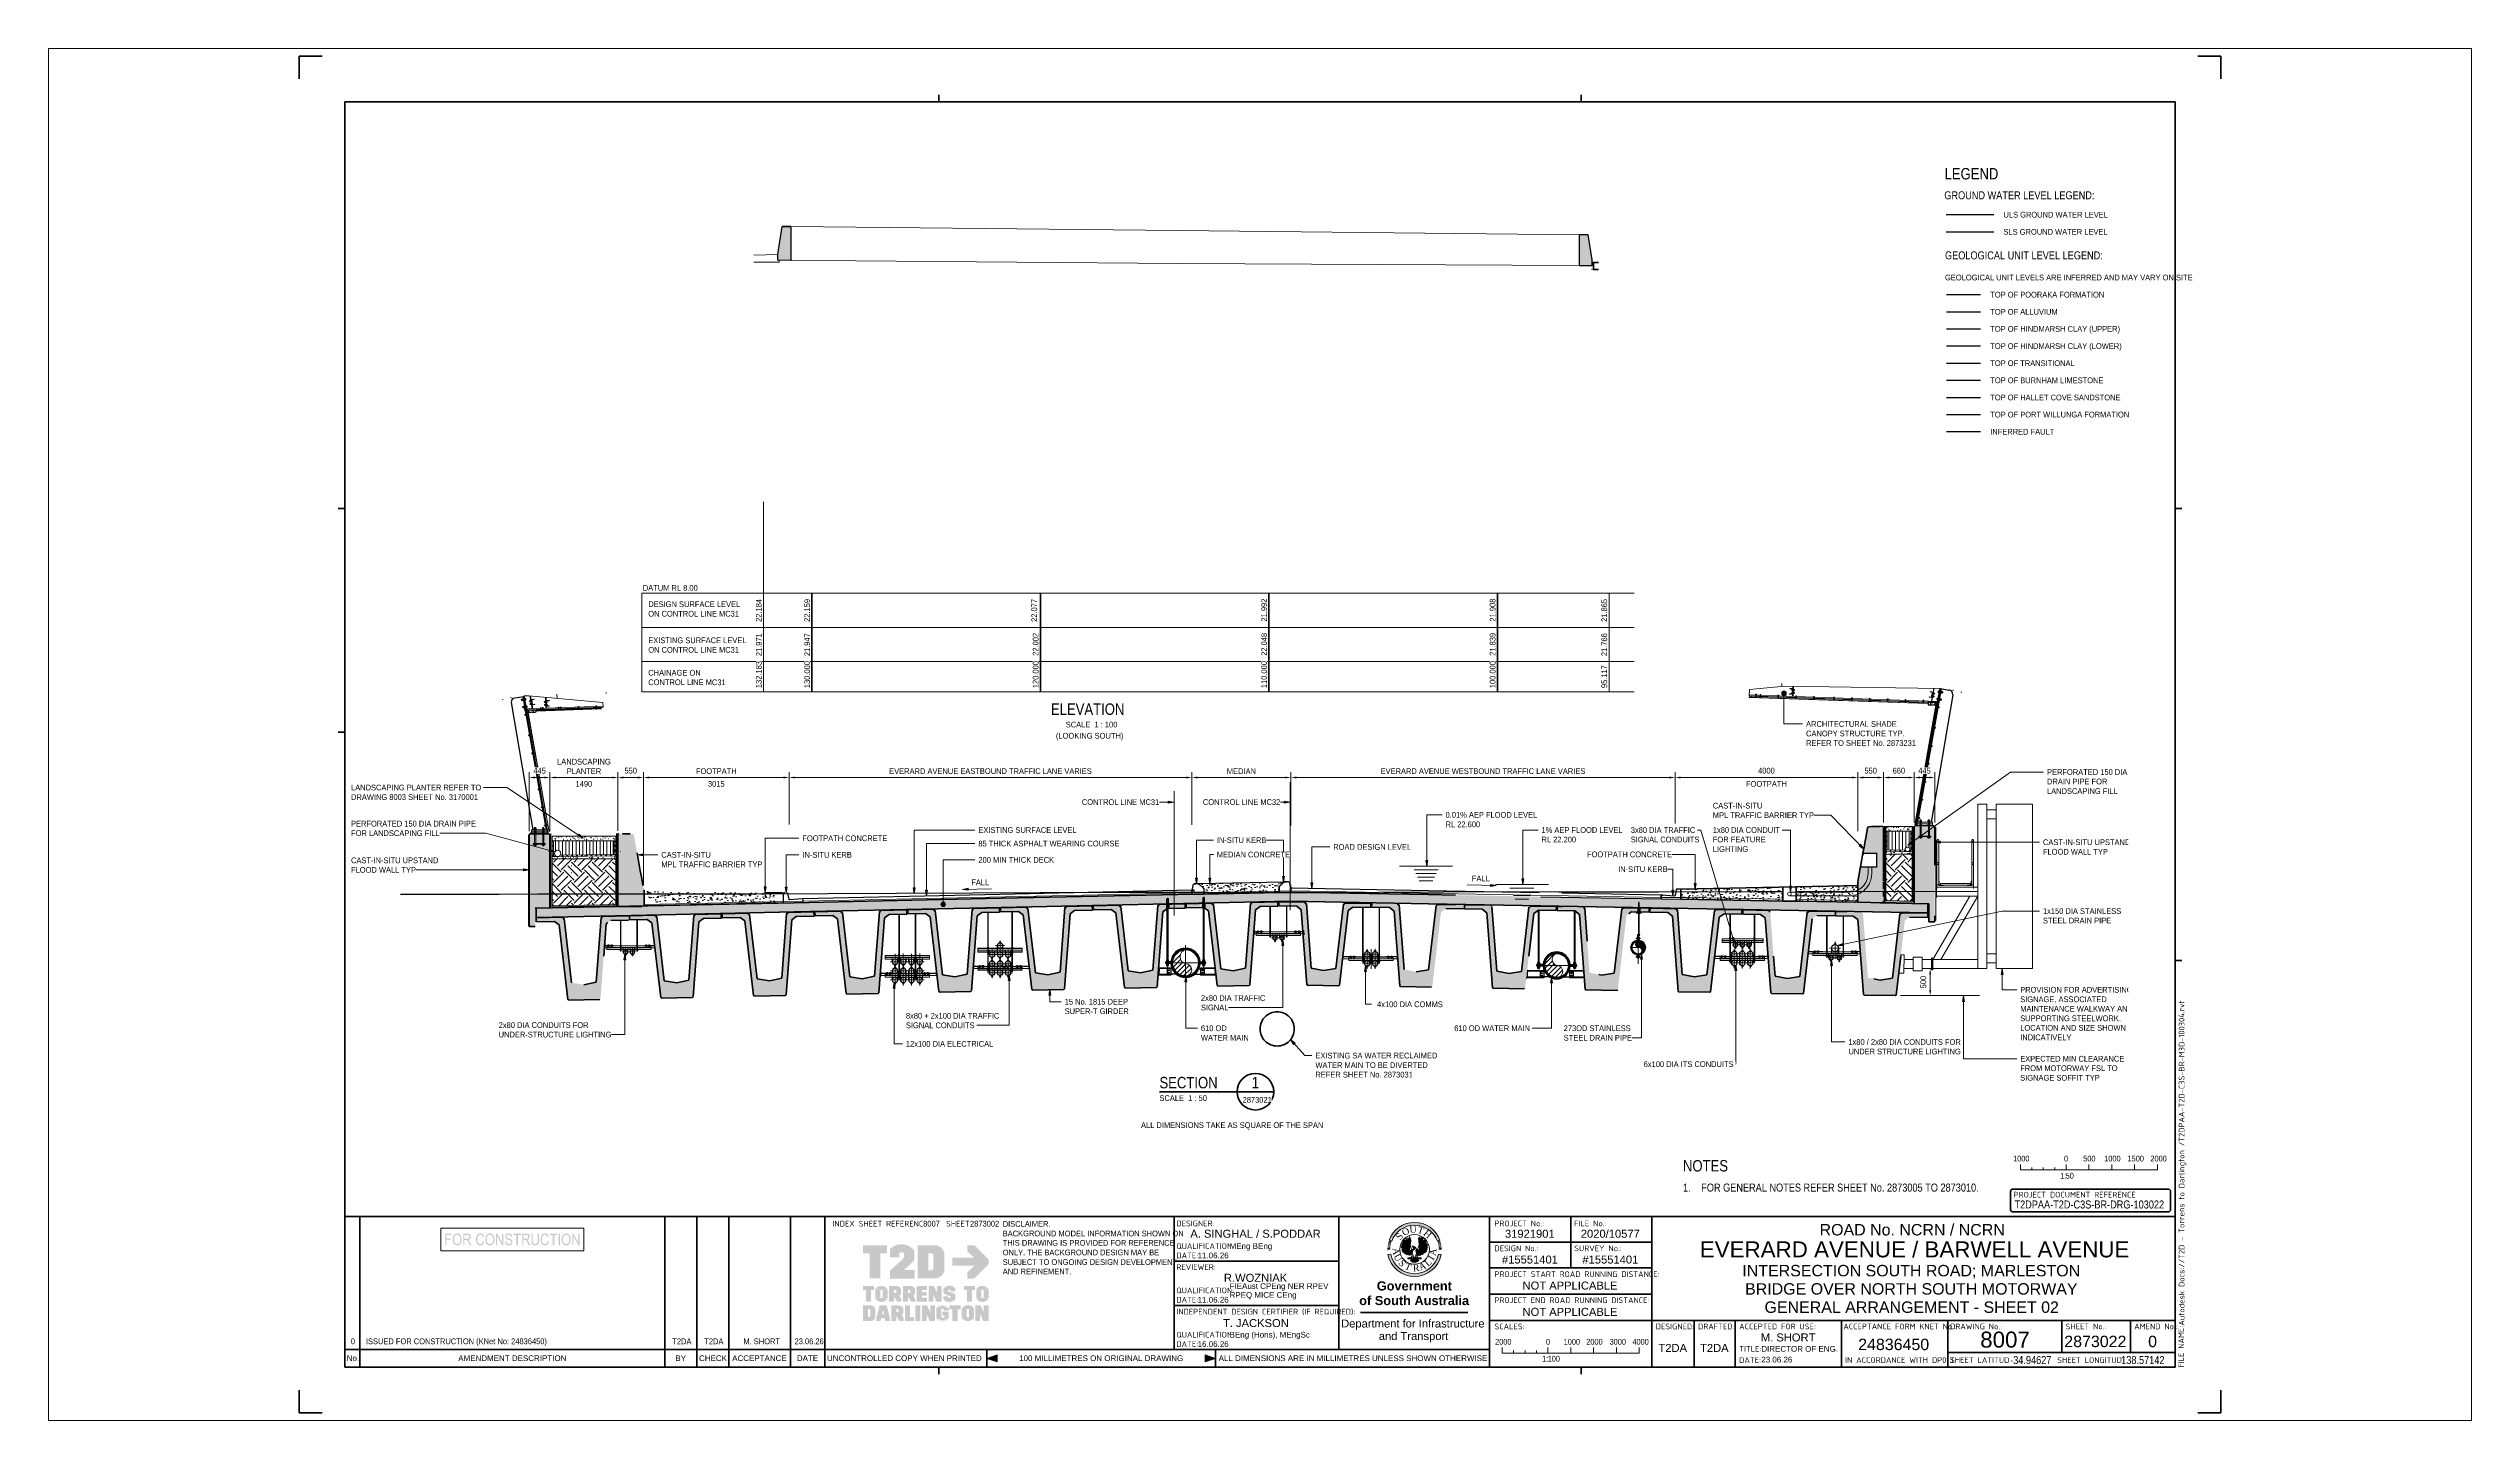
# Paper-space layout 'Layout1' of a CAD drawing. Header units: metres. Extents: x -0.11 to 0.95, y 0 to 0.6.
# The model-space entities are those that its viewports show. They can reach past a viewport. Long polylines and large blocks are cut down to what shows.
import ezdxf

# ---------------------------------------------------------------- set-up
doc = ezdxf.new("R2010")
doc.units = ezdxf.units.M
for name, pattern in [('Dash - Tight_2_', [0.0045, 0.003, -0.0015]), ('Dash dot_2_', [0.015875, 0.00635, -0.004763, 0, -0.004763]), ('Dash_2_', [0.00635, 0.003175, -0.003175]), ('Hidden - Small', [0.002294, 0.0015, -0.0007938]), ('JacobsCenter', [0.015, 0.009, -0.0015, 0.003, -0.0015]), ('JacobsDash', [0.0045, 0.003, -0.0015]), ('JacobsDoubleCenter', [0.0255, 0.015, -0.0015, 0.003, -0.0015, 0.003, -0.0015])]:
    doc.linetypes.add(name, pattern=pattern)
doc.layers.get('Defpoints').update_dxf_attribs({"color": 41})
for name, color, linetype, lineweight in [('A-ANNO-DIMS', 7, 'Continuous', 9), ('A-ANNO-NOTE', 7, 'Continuous', 9), ('A-ANNO-NOTE-STAMP', 10, 'Continuous', 18), ('A-DETL', 7, 'Continuous', 13), ('A-DETL-GENF', 7, 'Continuous', 9), ('A-DETL-THIN', 7, 'Continuous', 9), ('A-FLOR', 7, 'Continuous', 50), ('A-FLOR-PATT', 7, 'Continuous', 50), ('A-MASS', 7, 'Continuous', 50), ('A-ROOF', 7, 'Continuous', 50), ('A-WALL', 7, 'Continuous', 50), ('C-TOPO', 7, 'Continuous', 9), ('G-ANNO-TEXT', 7, 'Continuous', 9), ('G-ANNO-TTLB', 7, 'Continuous', 9), ('G-IMPT', 7, 'Continuous', 13), ('S-BEAM', 7, 'Continuous', 50)]:
    doc.layers.add(name, color=color, linetype=linetype, lineweight=lineweight)
doc.layers.add('G-ANNO-NPLT', color=191, linetype='Continuous', plot=False)
doc.layers.get('G-ANNO-NPLT').freeze()
doc.styles.add('Arial', font='arial.ttf', dxfattribs={"height": 0.0025})
doc.styles.add('Arial Narrow_1', font='ARIALN.TTF', dxfattribs={"height": 0.25})
doc.styles.add('Arial Narrow_2', font='ARIALN.TTF', dxfattribs={"height": 0.35})
doc.styles.add('Arial Narrow_3', font='ARIALN.TTF', dxfattribs={"height": 0.0035})
doc.styles.add('Arial Narrow_4', font='ARIALN.TTF', dxfattribs={"height": 0.005})
doc.styles.add('Arial Narrow_5', font='ARIALN.TTF', dxfattribs={"height": 0.125})
doc.styles.add('Arial Narrow_6', font='ARIALN.TTF', dxfattribs={"height": 0.125})
doc.styles.add('Arial Narrow_7', font='ARIALN.TTF', dxfattribs={"height": 0.0025})
doc.styles.add('Arial Narrow_8', font='ARIALN.TTF', dxfattribs={"width": 0.9, "height": 0.0025})
doc.styles.add('Arial_1', font='arial.ttf', dxfattribs={"height": 0.0035})
doc.styles.add('Arial_2', font='arial.ttf', dxfattribs={"height": 0.005})
doc.styles.add('Arial_3', font='arial.ttf', dxfattribs={"height": 0.007})
doc.styles.add('Arial_B', font='arialbd.ttf', dxfattribs={"height": 0.004})
doc.styles.add('ISOCPEUR', font='isocpeur.ttf', dxfattribs={"height": 0.0025})
doc.styles.add('Times New Roman', font='times.ttf', dxfattribs={"height": 0.008001})
doc.dimstyles.new('Dimension_Standard_O__mm__3', dxfattribs={"dimscale": 0.3048, "dimtxt": 0.127929, "dimasz": 0.410105, "dimexe": 0.393701, "dimexo": 0.246063, "dimgap": 0.246063, "dimtad": 1, "dimdec": 0, "dimlfac": 1000, "dimzin": 0, "dimdsep": 46, "dimtxsty": 'Arial Narrow_5', "dimsah": 1, "dimcen": 0.09, "dimaunit": 1, "dimadec": 4, "dimazin": 0, "dimtfac": 1, "dimtdec": 4, "dimtix": 1, "dimtmove": 0, "dimatfit": 3, "dimfxl": 1, "dimtvp": 1, "dimtfill": 1, "dimtolj": 1, "dimtzin": 0, "dimlwd": 18, "dimlwe": 18, "dimarcsym": 2})
doc.dimstyles.new('Dimension_Standard_O__mm__4', dxfattribs={"dimscale": 0.3048, "dimtxt": 0.127929, "dimasz": 0.410105, "dimexe": 0.393701, "dimexo": 0.246063, "dimgap": 0.246063, "dimtad": 1, "dimdec": 0, "dimlfac": 1000, "dimzin": 0, "dimdsep": 46, "dimtxsty": 'Arial Narrow_6', "dimsah": 1, "dimcen": 0.09, "dimaunit": 1, "dimadec": 4, "dimazin": 0, "dimtfac": 1, "dimtdec": 4, "dimtix": 1, "dimtmove": 0, "dimatfit": 3, "dimfxl": 1, "dimtvp": 1, "dimtfill": 1, "dimtolj": 1, "dimtzin": 0, "dimlwd": 18, "dimlwe": 18, "dimarcsym": 2})
pattern_1 = [(50, (-229.03664, 10.849), (0.2313721, -0.0202379), [0.02419, -0.26613]), (355, (-229.03664, 10.849), (-0.0447625, 0.2426446), [0.01935, -0.2129]), (100.451, (-229.01664, 10.848), (0.1866137, 0.2224002), [0.02056, -0.22617]), (46.184, (-229.03664, 10.914), (0.344272, -0.0533906), [0.03629, -0.39919]), (96.636, (-229.00764, 10.91), (0.3014963, 0.3142366), [0.03084, -0.33926]), (351.184, (-229.03664, 10.914), (0.301502, 0.314234), [0.02903, -0.31935]), (21, (-229.00364, 10.898), (0.192551, -0.1298719), [0.02419, -0.26613]), (326, (-229.00364, 10.898), (0.0784863, 0.233923), [0.01935, -0.2129]), (71.451, (-228.98764, 10.887), (0.2710378, 0.1040435), [0.02056, -0.22617]), (37.5, (-229.03664, 10.849), (0.0039173, 0.10738557), [0.00168, -0.20865, 0.00168, -0.21445, -0.21371]), (37.5, (-229.03664, 10.849), (0.0039173, 0.10738557), [-0.42645, 0.00168, -0.21203]), (7.5, (-229.03664, 10.849), (0.0848598, 0.12722485), [0.00168, -0.12155, 0.00168, -0.20381, -0.08145]), (7.5, (-229.03664, 10.849), (0.0848598, 0.12722485), [-0.32871, 0.00168, -0.07978]), (327.5, (-229.10864, 10.849), (0.1722007, -0.00727228), [0.00168, -0.07897, 0.00168, -0.24994, -0.33387]), (327.5, (-229.10864, 10.849), (0.1722007, -0.00727228), [-0.33226, 0.00168, -0.33219]), (317.5, (-229.14064, 10.849), (0.1881195, 0.0322922), [0.00168, -0.10316, 0.00168, -0.16542, -0.2371]), (317.5, (-229.14064, 10.849), (0.1881195, 0.0322922), [-0.27193, 0.00168, -0.23542])]
pattern_2 = [(45, (-229.03664, 10.849), (-0.053033, 0.053033), []), (135, (-229.03664, 10.849), (-0.053033, -0.053033), [])]
pattern_3 = [(0, (-229.036643, 10.849), (0.2032, 0.0508), [0.01676, -0.13564, 0.01676, -0.13564, -0.8128]), (0, (-229.036643, 10.849), (0.2032, 0.0508), [-0.3048, 0.01676, -0.28804, 0.01676, -0.13564, -0.3556]), (0, (-229.036643, 10.849), (0.2032, 0.0508), [-0.762, 0.01676, -0.08484, 0.01676, -0.23724]), (120, (-228.959643, 10.875), (-0.14559409, 0.15057636), [0.01676, -0.13564, 0.01676, -0.13564, -0.8128]), (120, (-228.959643, 10.875), (-0.14559409, 0.15057636), [-0.3048, 0.01676, -0.28804, 0.01676, -0.13564, -0.3556]), (120, (-228.959643, 10.875), (-0.14559409, 0.15057636), [-0.762, 0.01676, -0.08484, 0.01676, -0.23724]), (240, (-228.934643, 10.976), (-0.05760591, -0.20137636), [0.01676, -0.13564, 0.01676, -0.94844]), (240, (-228.934643, 10.976), (-0.05760591, -0.20137636), [-0.16916, -0.13564, 0.01676, -0.28804, -0.508]), (240, (-228.934643, 10.976), (-0.05760591, -0.20137636), [-0.6096, 0.01676, -0.13564, 0.01676, -0.33884]), (240, (-228.934643, 10.976), (-0.05760591, -0.20137636), [-0.77876, -0.08484, 0.01676, -0.23724])]
pattern_4 = [(90, (-229.03664, 10.849), (-0.075, 5e-18), [])]
pattern_5 = [(315, (-229.03664, 10.849), (0.449013, 0), [0.3175, -0.3175]), (315, (-228.95164, 10.934), (0.449013, 0), [0.3175, -0.3175]), (315, (-228.86764, 11.018), (0.449013, 0), [0.3175, -0.3175]), (45, (-228.81164, 11.018), (0, 0.449013), [0.3175, -0.3175]), (45, (-228.72764, 10.934), (0, 0.449013), [0.3175, -0.3175]), (45, (-228.64364, 10.849), (0, 0.449013), [0.3175, -0.3175])]
pattern_6 = [(45, (-229.03664, 10.849), (-0.053033, 0.053033), [])]

# ---------------------------------------------------------------- blocks, each defined once
blk = doc.blocks.new('T2DPAA-T2D-PWA-DE-XRF-000001 - Drawing3_dwg-8554483-GENERAL ARRANGEMENT - SHEET 02')
at = {"layer": 'G-IMPT'}
h = blk.add_hatch(color=256, dxfattribs=at)
edge = h.paths.add_edge_path()
edge.add_line((0.1549, 0.1015), (0.1515, 0.1021))
edge.add_arc((0.1226, 0.1077), 0.0295, 190.997, 349.003, ccw=False)
edge.add_line((0.0937, 0.1021), (0.0903, 0.1015))
edge.add_arc((0.1226, 0.1077), 0.0329, 190.997, 349.003)
edge = h.paths.add_edge_path()
edge.add_arc((0.1226, 0.1077), 0.0329, 20.0475, 159.9525, ccw=False)
edge.add_line((0.1535, 0.119), (0.1503, 0.1178))
edge.add_arc((0.1226, 0.1077), 0.0295, 20.0475, 159.9525)
edge.add_line((0.0949, 0.1178), (0.0917, 0.119))
h = blk.add_hatch(color=256, dxfattribs=at)
edge = h.paths.add_edge_path()
edge.add_arc((0.1226, 0.1077), 0.0329, 161.3902, 162.9856, ccw=False)
edge.add_line((0.0915, 0.1183), (0.0914, 0.1182))
edge.add_line((0.0915, 0.1183), (0.0947, 0.1172))
edge.add_line((0.0947, 0.1171), (0.0947, 0.1172))
edge.add_arc((0.1226, 0.1077), 0.0295, 161.3902, 162.9856)
edge.add_line((0.0944, 0.1163), (0.0911, 0.1174))
h = blk.add_hatch(color=256, dxfattribs=at)
edge = h.paths.add_edge_path()
edge.add_line((0.1206, 0.1074), (0.1207, 0.1074))
edge.add_line((0.1207, 0.1074), (0.1206, 0.1074))
edge = h.paths.add_edge_path()
edge.add_line((0.1166, 0.11), (0.1166, 0.1074))
edge.add_line((0.1166, 0.1074), (0.1183, 0.1065))
edge.add_line((0.1183, 0.1065), (0.119, 0.1076))
edge.add_line((0.119, 0.1076), (0.1204, 0.1079))
edge.add_line((0.1204, 0.1079), (0.1207, 0.1074))
edge.add_line((0.1207, 0.1074), (0.1211, 0.1067))
edge.add_line((0.1211, 0.1067), (0.1187, 0.1008))
edge.add_line((0.1187, 0.1008), (0.1178, 0.1012))
edge.add_line((0.1178, 0.1012), (0.1166, 0.1008))
edge.add_line((0.1166, 0.1008), (0.1161, 0.1012))
edge.add_line((0.1161, 0.1012), (0.1147, 0.101))
edge.add_line((0.1147, 0.101), (0.1143, 0.1017))
edge.add_line((0.1143, 0.1017), (0.1131, 0.1012))
edge.add_line((0.1131, 0.1012), (0.1128, 0.1022))
edge.add_line((0.1128, 0.1022), (0.1119, 0.1019))
edge.add_line((0.1119, 0.1019), (0.1119, 0.1029))
edge.add_line((0.1119, 0.1029), (0.1105, 0.1027))
edge.add_line((0.1105, 0.1027), (0.1107, 0.1043))
edge.add_line((0.1107, 0.1043), (0.1091, 0.1041))
edge.add_line((0.1091, 0.1041), (0.1095, 0.1057))
edge.add_line((0.1095, 0.1057), (0.1077, 0.106))
edge.add_line((0.1077, 0.106), (0.1081, 0.1069))
edge.add_line((0.1081, 0.1069), (0.1072, 0.1074))
edge.add_line((0.1072, 0.1074), (0.1081, 0.1091))
edge.add_line((0.1081, 0.1091), (0.1069, 0.11))
edge.add_line((0.1069, 0.11), (0.1081, 0.1112))
edge.add_line((0.1081, 0.1112), (0.1069, 0.1122))
edge.add_line((0.1069, 0.1122), (0.1085, 0.113))
edge.add_line((0.1085, 0.113), (0.1072, 0.1143))
edge.add_line((0.1072, 0.1143), (0.1095, 0.1145))
edge.add_line((0.1095, 0.1145), (0.1081, 0.116))
edge.add_line((0.1081, 0.116), (0.1105, 0.116))
edge.add_line((0.1105, 0.116), (0.1088, 0.1179))
edge.add_line((0.1088, 0.1179), (0.1119, 0.1163))
edge.add_line((0.1119, 0.1163), (0.1105, 0.1193))
edge.add_line((0.1105, 0.1193), (0.1138, 0.1172))
edge.add_line((0.1138, 0.1172), (0.1121, 0.121))
edge.add_line((0.1121, 0.121), (0.1147, 0.1181))
edge.add_line((0.1147, 0.1181), (0.1143, 0.1224))
edge.add_line((0.1143, 0.1224), (0.1159, 0.1188))
edge.add_line((0.1159, 0.1188), (0.1166, 0.1236))
edge.add_line((0.1166, 0.1236), (0.1171, 0.1207))
edge.add_line((0.1171, 0.1207), (0.1178, 0.1214))
edge.add_line((0.1178, 0.1214), (0.118, 0.1179))
edge.add_line((0.118, 0.1179), (0.1171, 0.1131))
edge.add_line((0.1171, 0.1131), (0.1178, 0.111))
edge.add_line((0.1178, 0.111), (0.1166, 0.11))
for points in [[(0.1105, 0.1193), (0.1088, 0.1179), (0.1119, 0.1163)], [(0.1369, 0.1093), (0.1385, 0.1081), (0.1367, 0.1074), (0.1376, 0.106), (0.1357, 0.106), (0.1367, 0.1043), (0.1348, 0.1043), (0.1348, 0.1031), (0.1336, 0.1034), (0.1331, 0.1022), (0.1322, 0.1024), (0.1317, 0.1015), (0.1305, 0.1017), (0.1301, 0.101), (0.1296, 0.1015), (0.1291, 0.1005), (0.1286, 0.1008), (0.1277, 0.1003), (0.1275, 0.101), (0.1268, 0.1003), (0.1251, 0.1029), (0.1242, 0.1065), (0.1246, 0.1076), (0.1263, 0.1076), (0.127, 0.1067), (0.1284, 0.1072), (0.1291, 0.11), (0.1275, 0.1112), (0.1282, 0.1133), (0.1275, 0.1219), (0.1284, 0.121), (0.1289, 0.1236), (0.1294, 0.1193), (0.1312, 0.1226), (0.1305, 0.1191), (0.1331, 0.1212), (0.1317, 0.1179), (0.1348, 0.1195), (0.1324, 0.116), (0.1364, 0.1179), (0.1341, 0.1155), (0.1371, 0.116), (0.1355, 0.1143), (0.1381, 0.1141), (0.1364, 0.1131), (0.1383, 0.1124), (0.1367, 0.1114), (0.1385, 0.11)], [(0.1312, 0.1226), (0.1331, 0.1212), (0.1305, 0.1191)], [(0.1348, 0.1195), (0.1364, 0.1179), (0.1324, 0.116)], [(0.1069, 0.1122), (0.1069, 0.11), (0.1081, 0.1112)], [(0.1081, 0.116), (0.1072, 0.1143), (0.1095, 0.1145)], [(0.1077, 0.106), (0.1091, 0.1041), (0.1095, 0.1057)], [(0.1105, 0.1027), (0.1119, 0.1019), (0.1119, 0.1029)], [(0.1225, 0.0967), (0.1233, 0.0985), (0.1277, 0.0943), (0.1263, 0.0929), (0.1237, 0.092), (0.1202, 0.0924), (0.1176, 0.0943), (0.1218, 0.0984)], [(0.1291, 0.1005), (0.1301, 0.101), (0.1296, 0.1015)], [(0.1317, 0.1015), (0.1331, 0.1022), (0.1322, 0.1024)], [(0.1383, 0.1124), (0.1381, 0.1141), (0.1364, 0.1131)]]:
    blk.add_hatch(color=256, dxfattribs=at).paths.add_polyline_path(points)
h = blk.add_hatch(color=256, dxfattribs=at)
edge = h.paths.add_edge_path()
edge.add_line((0.154, 0.1174), (0.1508, 0.1163))
edge.add_arc((0.1226, 0.1077), 0.0295, 17.0144, 18.6098)
edge.add_line((0.1505, 0.1172), (0.1505, 0.1171))
edge.add_line((0.1505, 0.1172), (0.1537, 0.1183))
edge.add_line((0.1538, 0.1182), (0.1537, 0.1183))
edge.add_arc((0.1226, 0.1077), 0.0329, 17.0144, 18.6098, ccw=False)
h = blk.add_hatch(color=256, dxfattribs=at)
edge = h.paths.add_edge_path()
edge.add_line((0.0931, 0.1083), (0.0897, 0.1083))
edge.add_arc((0.1226, 0.1077), 0.0329, 177.3415, 178.9368, ccw=False)
edge.add_line((0.0897, 0.1094), (0.0897, 0.1093))
edge.add_line((0.0897, 0.1094), (0.0932, 0.1092))
edge.add_line((0.0932, 0.1091), (0.0932, 0.1092))
edge.add_arc((0.1226, 0.1077), 0.0295, 177.3415, 178.9368)
h = blk.add_hatch(color=256, dxfattribs=at)
edge = h.paths.add_edge_path()
edge.add_line((0.0931, 0.1069), (0.0897, 0.1068))
edge.add_arc((0.1226, 0.1077), 0.0329, 180, 181.5953, ccw=False)
edge.add_line((0.0897, 0.1078), (0.0897, 0.1077))
edge.add_line((0.0897, 0.1078), (0.0931, 0.1078))
edge.add_line((0.0931, 0.1077), (0.0931, 0.1078))
edge.add_arc((0.1226, 0.1077), 0.0295, 180, 181.5953)
h = blk.add_hatch(color=256, dxfattribs=at)
edge = h.paths.add_edge_path()
edge.add_arc((0.1226, 0.1077), 0.0329, 174.6829, 176.2783, ccw=False)
edge.add_line((0.0899, 0.1109), (0.0898, 0.1108))
edge.add_line((0.0899, 0.1109), (0.0933, 0.1106))
edge.add_line((0.0933, 0.1105), (0.0933, 0.1106))
edge.add_arc((0.1226, 0.1077), 0.0295, 174.6829, 176.2783)
edge.add_line((0.0932, 0.1096), (0.0898, 0.1099))
h = blk.add_hatch(color=256, dxfattribs=at)
edge = h.paths.add_edge_path()
edge.add_arc((0.1226, 0.1077), 0.0329, 172.0244, 173.6197, ccw=False)
edge.add_line((0.09, 0.1124), (0.09, 0.1123))
edge.add_line((0.09, 0.1124), (0.0934, 0.1119))
edge.add_line((0.0934, 0.1118), (0.0934, 0.1119))
edge.add_arc((0.1226, 0.1077), 0.0295, 172.0244, 173.6197)
edge.add_line((0.0933, 0.111), (0.0899, 0.1114))
h = blk.add_hatch(color=256, dxfattribs=at)
edge = h.paths.add_edge_path()
edge.add_arc((0.1226, 0.1077), 0.0329, 169.3658, 170.9612, ccw=False)
edge.add_line((0.0903, 0.1139), (0.0903, 0.1138))
edge.add_line((0.0903, 0.1139), (0.0937, 0.1133))
edge.add_line((0.0936, 0.1132), (0.0937, 0.1133))
edge.add_arc((0.1226, 0.1077), 0.0295, 169.3658, 170.9612)
edge.add_line((0.0935, 0.1124), (0.0901, 0.1129))
h = blk.add_hatch(color=256, dxfattribs=at)
edge = h.paths.add_edge_path()
edge.add_arc((0.1226, 0.1077), 0.0329, 166.7073, 168.3026, ccw=False)
edge.add_line((0.0906, 0.1154), (0.0906, 0.1153))
edge.add_line((0.0906, 0.1154), (0.0939, 0.1146))
edge.add_line((0.0939, 0.1145), (0.0939, 0.1146))
edge.add_arc((0.1226, 0.1077), 0.0295, 166.7073, 168.3026)
edge.add_line((0.0937, 0.1137), (0.0904, 0.1144))
h = blk.add_hatch(color=256, dxfattribs=at)
edge = h.paths.add_edge_path()
edge.add_line((0.0941, 0.115), (0.0907, 0.1159))
edge.add_arc((0.1226, 0.1077), 0.0329, 164.0488, 165.6441, ccw=False)
edge.add_line((0.091, 0.1169), (0.091, 0.1168))
edge.add_line((0.091, 0.1169), (0.0943, 0.1159))
edge.add_line((0.0943, 0.1158), (0.0943, 0.1159))
edge.add_arc((0.1226, 0.1077), 0.0295, 164.0488, 165.6441)
h = blk.add_hatch(color=256, dxfattribs=at)
edge = h.paths.add_edge_path()
edge.add_line((0.1232, 0.1095), (0.1225, 0.1076))
edge.add_line((0.1225, 0.1076), (0.1207, 0.1074))
edge.add_line((0.1207, 0.1074), (0.1207, 0.1074))
edge.add_line((0.1207, 0.1074), (0.1216, 0.1086))
edge.add_line((0.1216, 0.1086), (0.1197, 0.1119))
edge.add_line((0.1197, 0.1119), (0.1232, 0.1107))
edge.add_line((0.1232, 0.1107), (0.1239, 0.1098))
edge.add_line((0.1239, 0.1098), (0.1232, 0.1095))
h = blk.add_hatch(color=256, dxfattribs=at)
edge = h.paths.add_edge_path()
edge.add_arc((0.1226, 0.1077), 0.0295, 14.3559, 15.9512)
edge.add_line((0.1509, 0.1159), (0.1509, 0.1158))
edge.add_line((0.1509, 0.1159), (0.1542, 0.1169))
edge.add_line((0.1542, 0.1168), (0.1542, 0.1169))
edge.add_arc((0.1226, 0.1077), 0.0329, 14.3559, 15.9512, ccw=False)
edge.add_line((0.1545, 0.1159), (0.1511, 0.115))
h = blk.add_hatch(color=256, dxfattribs=at)
edge = h.paths.add_edge_path()
edge.add_line((0.1548, 0.1144), (0.1514, 0.1137))
edge.add_arc((0.1226, 0.1077), 0.0295, 11.6974, 13.2927)
edge.add_line((0.1512, 0.1146), (0.1513, 0.1145))
edge.add_line((0.1512, 0.1146), (0.1546, 0.1154))
edge.add_line((0.1546, 0.1153), (0.1546, 0.1154))
edge.add_arc((0.1226, 0.1077), 0.0329, 11.6974, 13.2927, ccw=False)
h = blk.add_hatch(color=256, dxfattribs=at)
edge = h.paths.add_edge_path()
edge.add_arc((0.1226, 0.1077), 0.0295, 9.0388, 10.6342)
edge.add_line((0.1515, 0.1133), (0.1515, 0.1132))
edge.add_line((0.1515, 0.1133), (0.1549, 0.1139))
edge.add_line((0.1549, 0.1138), (0.1549, 0.1139))
edge.add_arc((0.1226, 0.1077), 0.0329, 9.0388, 10.6342, ccw=False)
edge.add_line((0.1551, 0.1129), (0.1517, 0.1124))
h = blk.add_hatch(color=256, dxfattribs=at)
edge = h.paths.add_edge_path()
edge.add_arc((0.1226, 0.1077), 0.0295, 6.3803, 7.9756)
edge.add_line((0.1518, 0.1119), (0.1518, 0.1118))
edge.add_line((0.1518, 0.1119), (0.1552, 0.1124))
edge.add_line((0.1552, 0.1123), (0.1552, 0.1124))
edge.add_arc((0.1226, 0.1077), 0.0329, 6.3803, 7.9756, ccw=False)
edge.add_line((0.1553, 0.1114), (0.1519, 0.111))
h = blk.add_hatch(color=256, dxfattribs=at)
edge = h.paths.add_edge_path()
edge.add_line((0.1554, 0.1099), (0.152, 0.1096))
edge.add_arc((0.1226, 0.1077), 0.0295, 3.7217, 5.3171)
edge.add_line((0.1519, 0.1106), (0.1519, 0.1105))
edge.add_line((0.1519, 0.1106), (0.1553, 0.1109))
edge.add_line((0.1553, 0.1108), (0.1553, 0.1109))
edge.add_arc((0.1226, 0.1077), 0.0329, 3.7217, 5.3171, ccw=False)
h = blk.add_hatch(color=256, dxfattribs=at)
edge = h.paths.add_edge_path()
edge.add_line((0.1555, 0.1083), (0.1521, 0.1083))
edge.add_arc((0.1226, 0.1077), 0.0295, 1.0632, 2.6585)
edge.add_line((0.152, 0.1092), (0.152, 0.1091))
edge.add_line((0.152, 0.1092), (0.1554, 0.1094))
edge.add_line((0.1555, 0.1093), (0.1554, 0.1094))
edge.add_arc((0.1226, 0.1077), 0.0329, 1.0632, 2.6585, ccw=False)
h = blk.add_hatch(color=256, dxfattribs=at)
edge = h.paths.add_edge_path()
edge.add_line((0.1555, 0.1068), (0.152, 0.1069))
edge.add_arc((0.1226, 0.1077), 0.0295, 358.4047, 360)
edge.add_line((0.1521, 0.1078), (0.1521, 0.1077))
edge.add_line((0.1521, 0.1078), (0.1555, 0.1078))
edge.add_line((0.1555, 0.1077), (0.1555, 0.1078))
edge.add_arc((0.1226, 0.1077), 0.0329, 358.4047, 360, ccw=False)
for p, q in [((0.0917, 0.119), (0.0949, 0.1178)), ((0.1105, 0.1193), (0.1088, 0.1179)), ((0.1088, 0.1179), (0.1119, 0.1163)), ((0.1119, 0.1163), (0.1105, 0.1193)), ((0.1305, 0.1191), (0.1312, 0.1226)), ((0.1331, 0.1212), (0.1305, 0.1191)), ((0.1312, 0.1226), (0.1331, 0.1212)), ((0.1324, 0.116), (0.1348, 0.1195)), ((0.1364, 0.1179), (0.1324, 0.116)), ((0.1348, 0.1195), (0.1364, 0.1179)), ((0.1503, 0.1178), (0.1535, 0.119)), ((0.0903, 0.1015), (0.0937, 0.1021)), ((0.1069, 0.1122), (0.1069, 0.11)), ((0.1081, 0.1112), (0.1069, 0.1122)), ((0.1069, 0.11), (0.1081, 0.1112)), ((0.1081, 0.116), (0.1072, 0.1143)), ((0.1072, 0.1143), (0.1095, 0.1145)), ((0.1077, 0.106), (0.1091, 0.1041)), ((0.1095, 0.1057), (0.1077, 0.106)), ((0.1095, 0.1145), (0.1081, 0.116)), ((0.1091, 0.1041), (0.1095, 0.1057)), ((0.1119, 0.1029), (0.1105, 0.1027)), ((0.1105, 0.1027), (0.1119, 0.1019)), ((0.1119, 0.1019), (0.1119, 0.1029)), ((0.115, 0.0967), (0.1197, 0.0967)), ((0.1211, 0.1003), (0.1173, 0.0974)), ((0.1244, 0.1003), (0.1272, 0.0974)), ((0.1256, 0.0967), (0.1308, 0.0967)), ((0.1296, 0.1015), (0.1291, 0.1005)), ((0.1291, 0.1005), (0.1301, 0.101)), ((0.1301, 0.101), (0.1296, 0.1015)), ((0.1322, 0.1024), (0.1317, 0.1015)), ((0.1317, 0.1015), (0.1331, 0.1022)), ((0.1331, 0.1022), (0.1322, 0.1024)), ((0.1381, 0.1141), (0.1364, 0.1131)), ((0.1364, 0.1131), (0.1383, 0.1124)), ((0.1383, 0.1124), (0.1381, 0.1141)), ((0.1515, 0.1021), (0.1549, 0.1015))]:
    blk.add_line(p, q, dxfattribs=at)
at = {"layer": 'G-IMPT', "flags": 128}
for points in [[(0.1085, 0.113), (0.1072, 0.1143), (0.1095, 0.1145), (0.1081, 0.116), (0.1105, 0.116), (0.1088, 0.1179), (0.1119, 0.1163), (0.1105, 0.1193), (0.1138, 0.1172), (0.1121, 0.121), (0.1147, 0.1181), (0.1143, 0.1224), (0.1159, 0.1188), (0.1166, 0.1236), (0.1171, 0.1207), (0.1178, 0.1214), (0.118, 0.1179), (0.1171, 0.1131), (0.119, 0.1076), (0.1204, 0.1079), (0.1211, 0.1067), (0.1187, 0.1008), (0.1178, 0.1012), (0.1166, 0.1008), (0.1161, 0.1012), (0.1147, 0.101), (0.1143, 0.1017), (0.1131, 0.1012), (0.1128, 0.1022), (0.1119, 0.1019), (0.1119, 0.1029), (0.1105, 0.1027), (0.1107, 0.1043), (0.1091, 0.1041), (0.1095, 0.1057), (0.1077, 0.106), (0.1081, 0.1069), (0.1072, 0.1074), (0.1081, 0.1091), (0.1069, 0.11), (0.1081, 0.1112), (0.1069, 0.1122), (0.1087, 0.1131)], [(0.1199, 0.1031), (0.1225, 0.0967), (0.1251, 0.1029), (0.1242, 0.1065), (0.1246, 0.1076), (0.1263, 0.1076), (0.1282, 0.1133), (0.1275, 0.1219), (0.1284, 0.121), (0.1289, 0.1236), (0.1294, 0.1193), (0.1312, 0.1226), (0.1305, 0.1191), (0.1331, 0.1212), (0.1317, 0.1179), (0.1348, 0.1195), (0.1324, 0.116), (0.1364, 0.1179), (0.1341, 0.1155), (0.1371, 0.116), (0.1355, 0.1143), (0.1381, 0.1141), (0.1364, 0.1131), (0.1383, 0.1124), (0.1367, 0.1114), (0.1385, 0.11), (0.1369, 0.1093), (0.1385, 0.1081), (0.1367, 0.1074), (0.1376, 0.106), (0.1357, 0.106), (0.1367, 0.1043), (0.1348, 0.1043), (0.1348, 0.1031), (0.1336, 0.1034), (0.1331, 0.1022), (0.1322, 0.1024), (0.1317, 0.1015), (0.1305, 0.1017), (0.1301, 0.101), (0.1296, 0.1015), (0.1291, 0.1005), (0.1286, 0.1008), (0.1277, 0.1003), (0.1275, 0.101), (0.1268, 0.1003), (0.1251, 0.1029)], [(0.1206, 0.0974), (0.1145, 0.0974), (0.1145, 0.0962), (0.1194, 0.0962)], [(0.119, 0.1076), (0.1183, 0.1065), (0.1166, 0.1074), (0.1166, 0.11), (0.1178, 0.111)], [(0.1218, 0.0984), (0.1176, 0.0943), (0.1202, 0.0924), (0.1237, 0.092), (0.1263, 0.0929), (0.1277, 0.0943), (0.1233, 0.0985)], [(0.1239, 0.1098), (0.1244, 0.1091), (0.1246, 0.1076)], [(0.1246, 0.0974), (0.1308, 0.0974), (0.1308, 0.0962), (0.126, 0.0962)], [(0.1263, 0.1076), (0.127, 0.1067), (0.1284, 0.1072), (0.1291, 0.11), (0.1275, 0.1112)]]:
    blk.add_lwpolyline(points, dxfattribs=at)
blk.add_lwpolyline([(0.1206, 0.1074), (0.1216, 0.1086), (0.1197, 0.1119), (0.1232, 0.1107), (0.1239, 0.1098), (0.1232, 0.1095), (0.1225, 0.1076)], close=True, dxfattribs=at)
at = {"layer": 'G-IMPT'}
blk.add_circle((0.1226, 0.1077), 0.018, dxfattribs=at)
for radius, start, end in [(0.0329, 20.0475, 159.9525), (0.0295, 20.0475, 159.9525), (0.0329, 190.997, 349.003), (0.0295, 190.997, 349.003)]:
    blk.add_arc((0.1226, 0.1077), radius, start, end, dxfattribs=at)
at = {"layer": 'G-IMPT', "lineweight": 9, "char_height": 0.008, "attachment_point": 2, "line_spacing_factor": 1.029793, "style": 'Times New Roman'}
for s, insert, width, rotation in [('S', (0.1012, 0.1263), 0.008041, 49.0663), ('O', (0.1099, 0.133), 0.010353, 26.6943), ('U', (0.1205, 0.136), 0.010353, 4.3222), ('T', (0.1314, 0.1347), 0.008744, 341.9502), ('H', (0.141, 0.1293), 0.010353, 319.5782), ('A', (0.104, 0.106), 0.010353, 279.6978), ('U', (0.1058, 0.0996), 0.010353, 300.15), ('S', (0.1107, 0.0935), 0.008041, 310.3575), ('T', (0.1164, 0.0903), 0.008744, 336.9699), ('R', (0.1244, 0.0893), 0.009549, 3.701), ('A', (0.1307, 0.0909), 0.010353, 21.3382), ('L', (0.1363, 0.0949), 0.008744, 42.375), ('I', (0.1395, 0.0995), 0.004825, 60.5783), ('A', (0.141, 0.1048), 0.010353, 83.64)]:
    blk.add_mtext(s, dxfattribs=dict(at, insert=insert, width=width, rotation=rotation))
blk = doc.blocks.new('T2DPAA-T2D-PWA-DE-XRF-000001 - Standard-9403701-GENERAL ARRANGEMENT - SHEET 02')
at = {"layer": 'G-ANNO-TTLB', "true_color": 0x1d4a5c}
h = blk.add_hatch(color=139, dxfattribs=at)
edge = h.paths.add_edge_path()
edge.add_line((0.2623, 0.0443), (0.2623, 0.0452))
edge.add_arc((0.2616, 0.044), 0.00145, 58.8241, 99.793)
edge.add_line((0.2613, 0.0454), (0.2613, 0.0441))
edge.add_arc((0.2616, 0.0455), 0.00141, 259.7202, 301.6629)
edge = h.paths.add_edge_path()
edge.add_arc((0.2625, 0.0448), 0.00224, 301.808, 330.1086, ccw=False)
edge.add_line((0.2637, 0.0429), (0.2645, 0.0415))
edge.add_line((0.2645, 0.0415), (0.2645, 0.0403))
edge.add_line((0.2645, 0.0403), (0.2627, 0.0403))
edge.add_line((0.2627, 0.0403), (0.2613, 0.0425))
edge.add_line((0.2613, 0.0425), (0.2613, 0.0403))
edge.add_line((0.2613, 0.0403), (0.2591, 0.0403))
edge.add_line((0.2591, 0.0403), (0.2591, 0.0471))
edge.add_line((0.2591, 0.0471), (0.2624, 0.0471))
edge.add_arc((0.2623, 0.0446), 0.00248, 32.8357, 87.7033, ccw=False)
edge.add_line((0.2644, 0.046), (0.2644, 0.0437))
edge = h.paths.add_edge_path()
edge.add_line((0.2674, 0.0527), (0.2674, 0.0537))
edge.add_arc((0.2667, 0.0524), 0.00145, 58.8241, 99.793)
edge.add_line((0.2665, 0.0539), (0.2665, 0.0526))
edge.add_arc((0.2667, 0.0539), 0.00141, 259.7202, 301.6629)
edge = h.paths.add_edge_path()
edge.add_arc((0.2676, 0.0532), 0.00224, 301.808, 330.1086, ccw=False)
edge.add_line((0.2688, 0.0513), (0.2696, 0.0499))
edge.add_line((0.2696, 0.0499), (0.2696, 0.0487))
edge.add_line((0.2696, 0.0487), (0.2678, 0.0487))
edge.add_line((0.2678, 0.0487), (0.2664, 0.051))
edge.add_line((0.2664, 0.051), (0.2664, 0.0487))
edge.add_line((0.2664, 0.0487), (0.2642, 0.0487))
edge.add_line((0.2642, 0.0487), (0.2642, 0.0555))
edge.add_line((0.2642, 0.0555), (0.2676, 0.0555))
edge.add_arc((0.2675, 0.0531), 0.00248, 32.8357, 87.7033, ccw=False)
edge.add_line((0.2695, 0.0544), (0.2695, 0.0521))
edge = h.paths.add_edge_path()
edge.add_line((0.2499, 0.0422), (0.2499, 0.0452))
edge.add_arc((0.2491, 0.0441), 0.00138, 56.3448, 98.7814)
edge.add_line((0.2489, 0.0454), (0.2489, 0.0419))
edge.add_arc((0.2491, 0.0433), 0.00138, 261.2186, 303.6552)
edge = h.paths.add_edge_path()
edge.add_line((0.2613, 0.0527), (0.2613, 0.0537))
edge.add_arc((0.2606, 0.0524), 0.00145, 58.8241, 99.793)
edge.add_line((0.2603, 0.0539), (0.2603, 0.0526))
edge.add_arc((0.2606, 0.0539), 0.00141, 259.7202, 301.6629)
edge = h.paths.add_edge_path()
edge.add_line((0.2502, 0.0403), (0.2467, 0.0403))
edge.add_line((0.2467, 0.0403), (0.2467, 0.0471))
edge.add_line((0.2467, 0.0471), (0.2501, 0.0471))
edge.add_arc((0.25, 0.0447), 0.00241, 26.2483, 85.5583, ccw=False)
edge.add_line((0.2521, 0.0457), (0.2521, 0.0416))
edge.add_arc((0.2502, 0.0424), 0.00209, 270, 338.4707, ccw=False)
h.paths.add_polyline_path([(0.2555, 0.0451), (0.255, 0.0432), (0.2559, 0.0432)])
h.paths.add_polyline_path([(0.2585, 0.0415), (0.2585, 0.0403), (0.2564, 0.0403), (0.2562, 0.0415), (0.2547, 0.0415), (0.2544, 0.0403), (0.2526, 0.0403), (0.2526, 0.0415), (0.254, 0.0471), (0.2571, 0.0471)])
h.paths.add_polyline_path([(0.2673, 0.042), (0.269, 0.042), (0.269, 0.0403), (0.2651, 0.0403), (0.2651, 0.0471), (0.2673, 0.0471)])
h.paths.add_polyline_path([(0.2718, 0.0403), (0.2696, 0.0403), (0.2696, 0.0471), (0.2718, 0.0471)])
h.paths.add_polyline_path([(0.2762, 0.0441), (0.2762, 0.0471), (0.2782, 0.0471), (0.2782, 0.0403), (0.2759, 0.0403), (0.2746, 0.0432), (0.2746, 0.0403), (0.2725, 0.0403), (0.2725, 0.0471), (0.2748, 0.0471)])
edge = h.paths.add_edge_path()
edge.add_arc((0.2817, 0.0424), 0.000774, 214.5178, 325.4822)
edge.add_line((0.2823, 0.0419), (0.2823, 0.0427))
edge.add_line((0.2823, 0.0427), (0.2815, 0.0427))
edge.add_line((0.2815, 0.0427), (0.2815, 0.0443))
edge.add_line((0.2815, 0.0443), (0.2842, 0.0443))
edge.add_line((0.2842, 0.0443), (0.2842, 0.0415))
edge.add_arc((0.2819, 0.0428), 0.00262, 274.1131, 330.4929, ccw=False)
edge.add_arc((0.2815, 0.0434), 0.00327, 260.2337, 279.7663, ccw=False)
edge.add_arc((0.2812, 0.0429), 0.00275, 208.3817, 264.7517, ccw=False)
edge.add_line((0.2788, 0.0416), (0.2788, 0.0458))
edge.add_arc((0.2812, 0.0445), 0.00268, 94.8448, 152.8409, ccw=False)
edge.add_arc((0.2815, 0.0424), 0.00482, 83.0812, 96.9188, ccw=False)
edge.add_arc((0.2818, 0.0444), 0.00278, 31.3102, 83.6241, ccw=False)
edge.add_line((0.2842, 0.0459), (0.2842, 0.0447))
edge.add_line((0.2842, 0.0447), (0.282, 0.0447))
edge.add_line((0.282, 0.0447), (0.282, 0.0455))
edge.add_arc((0.2815, 0.0451), 0.000641, 40.732, 139.268)
edge.add_line((0.281, 0.0455), (0.281, 0.0419))
h.paths.add_polyline_path([(0.2882, 0.0403), (0.2859, 0.0403), (0.2859, 0.0454), (0.2846, 0.0454), (0.2846, 0.0471), (0.2895, 0.0471), (0.2895, 0.0454), (0.2882, 0.0454)])
edge = h.paths.add_edge_path()
edge.add_arc((0.2927, 0.0429), 0.00104, 239.6549, 300.3451)
edge.add_line((0.2932, 0.042), (0.2932, 0.0454))
edge.add_arc((0.2927, 0.0445), 0.00103, 59.5446, 120.4554)
edge.add_line((0.2921, 0.0454), (0.2921, 0.042))
edge = h.paths.add_edge_path()
edge.add_arc((0.2927, 0.0434), 0.00323, 212.7347, 327.2653, ccw=False)
edge.add_line((0.29, 0.0417), (0.29, 0.0458))
edge.add_arc((0.2927, 0.044), 0.00323, 32.6408, 147.3592, ccw=False)
edge.add_line((0.2954, 0.0458), (0.2954, 0.0417))
h.paths.add_polyline_path([(0.3017, 0.0403), (0.2993, 0.0403), (0.298, 0.0432), (0.298, 0.0403), (0.2959, 0.0403), (0.2959, 0.0471), (0.2982, 0.0471), (0.2996, 0.0441), (0.2996, 0.0471), (0.3017, 0.0471)])
edge = h.paths.add_edge_path()
edge.add_arc((0.299, 0.0513), 0.00104, 239.6549, 300.3451)
edge.add_line((0.2995, 0.0504), (0.2995, 0.0538))
edge.add_arc((0.299, 0.0529), 0.00103, 59.5446, 120.4554)
edge.add_line((0.2985, 0.0538), (0.2985, 0.0504))
edge = h.paths.add_edge_path()
edge.add_arc((0.299, 0.0518), 0.00323, 212.7347, 327.2653, ccw=False)
edge.add_line((0.2963, 0.0501), (0.2963, 0.0542))
edge.add_arc((0.299, 0.0524), 0.00323, 32.6408, 147.3592, ccw=False)
edge.add_line((0.3017, 0.0542), (0.3017, 0.0501))
h.paths.add_polyline_path([(0.2945, 0.0487), (0.2923, 0.0487), (0.2923, 0.0538), (0.2909, 0.0538), (0.2909, 0.0555), (0.2958, 0.0555), (0.2958, 0.0538), (0.2945, 0.0538)])
edge = h.paths.add_edge_path()
edge.add_line((0.2872, 0.0518), (0.2872, 0.0499))
edge.add_arc((0.2849, 0.0513), 0.0027, 273.7285, 329.3952, ccw=False)
edge.add_line((0.285, 0.0486), (0.2841, 0.0486))
edge.add_arc((0.2842, 0.0512), 0.00266, 210.1626, 267.7624, ccw=False)
edge.add_line((0.2819, 0.0499), (0.2819, 0.051))
edge.add_line((0.2819, 0.051), (0.2841, 0.051))
edge.add_arc((0.2845, 0.0508), 0.000522, 155.2714, 300.4507)
edge.add_arc((0.2846, 0.0508), 0.000487, 289.6558, 416.8121)
edge.add_line((0.2849, 0.0512), (0.2834, 0.0515))
edge.add_arc((0.2841, 0.054), 0.00253, 213.4271, 255.8381, ccw=False)
edge.add_line((0.2819, 0.0526), (0.2819, 0.0544))
edge.add_arc((0.2846, 0.0525), 0.00325, 35.8397, 144.1603, ccw=False)
edge.add_line((0.2872, 0.0544), (0.2872, 0.0533))
edge.add_line((0.2872, 0.0533), (0.2851, 0.0533))
edge.add_arc((0.2846, 0.0535), 0.000494, 335.3316, 479.9481)
edge.add_arc((0.2845, 0.0535), 0.000428, 103.9979, 246.4243)
edge.add_line((0.2843, 0.0531), (0.2853, 0.0529))
edge.add_arc((0.2849, 0.0501), 0.00281, 35.1328, 82.3403, ccw=False)
h.paths.add_polyline_path([(0.2792, 0.0526), (0.2792, 0.0555), (0.2812, 0.0555), (0.2812, 0.0487), (0.2789, 0.0487), (0.2776, 0.0517), (0.2776, 0.0487), (0.2755, 0.0487), (0.2755, 0.0555), (0.2778, 0.0555)])
h.paths.add_polyline_path([(0.2725, 0.053), (0.2746, 0.053), (0.2746, 0.0513), (0.2725, 0.0513), (0.2725, 0.0504), (0.2748, 0.0504), (0.2748, 0.0487), (0.2703, 0.0487), (0.2703, 0.0555), (0.2748, 0.0555), (0.2748, 0.0538), (0.2725, 0.0538)])
edge = h.paths.add_edge_path()
edge.add_arc((0.2615, 0.0532), 0.00224, 301.808, 330.1086, ccw=False)
edge.add_line((0.2627, 0.0513), (0.2635, 0.0499))
edge.add_line((0.2635, 0.0499), (0.2635, 0.0487))
edge.add_line((0.2635, 0.0487), (0.2617, 0.0487))
edge.add_line((0.2617, 0.0487), (0.2603, 0.051))
edge.add_line((0.2603, 0.051), (0.2603, 0.0487))
edge.add_line((0.2603, 0.0487), (0.2581, 0.0487))
edge.add_line((0.2581, 0.0487), (0.2581, 0.0555))
edge.add_line((0.2581, 0.0555), (0.2614, 0.0555))
edge.add_arc((0.2613, 0.0531), 0.00248, 32.8357, 87.7033, ccw=False)
edge.add_line((0.2634, 0.0544), (0.2634, 0.0521))
edge = h.paths.add_edge_path()
edge.add_line((0.2543, 0.0538), (0.2543, 0.0504))
edge.add_arc((0.2548, 0.0513), 0.00104, 239.6549, 300.3451)
edge.add_line((0.2553, 0.0504), (0.2553, 0.0538))
edge.add_arc((0.2548, 0.0529), 0.00103, 59.5446, 120.4554)
edge = h.paths.add_edge_path()
edge.add_line((0.2521, 0.0501), (0.2521, 0.0542))
edge.add_arc((0.2548, 0.0524), 0.00323, 32.6408, 147.3592, ccw=False)
edge.add_line((0.2575, 0.0542), (0.2575, 0.0501))
edge.add_arc((0.2548, 0.0518), 0.00323, 212.7347, 327.2653, ccw=False)
h.paths.add_polyline_path([(0.2503, 0.0487), (0.248, 0.0487), (0.248, 0.0538), (0.2467, 0.0538), (0.2467, 0.0555), (0.2516, 0.0555), (0.2516, 0.0538), (0.2503, 0.0538)])
h.paths.add_polyline_path([(0.3017, 0.0672), (0.3017, 0.0651), (0.2955, 0.0588), (0.2924, 0.0588), (0.2924, 0.0616), (0.2955, 0.0644), (0.2858, 0.0644), (0.2858, 0.0679), (0.2955, 0.0679), (0.2924, 0.0707), (0.2924, 0.0734), (0.2955, 0.0734)])
edge = h.paths.add_edge_path()
edge.add_line((0.2768, 0.0699), (0.2754, 0.0699))
edge.add_line((0.2754, 0.0699), (0.2754, 0.0624))
edge.add_line((0.2754, 0.0624), (0.2768, 0.0624))
edge.add_arc((0.2767, 0.0633), 0.000915, 277.9427, 335.4563)
edge.add_line((0.2775, 0.0629), (0.2775, 0.0694))
edge.add_arc((0.2767, 0.0689), 0.000957, 31.2517, 83.8556)
edge = h.paths.add_edge_path()
edge.add_line((0.2781, 0.0589), (0.2707, 0.0589))
edge.add_line((0.2707, 0.0589), (0.2707, 0.0734))
edge.add_line((0.2707, 0.0734), (0.2781, 0.0734))
edge.add_arc((0.2777, 0.0683), 0.00519, 26.2483, 85.5583, ccw=False)
edge.add_line((0.2823, 0.0705), (0.2823, 0.0617))
edge.add_arc((0.2781, 0.0634), 0.00451, 270, 338.4707, ccw=False)
edge = h.paths.add_edge_path()
edge.add_line((0.2627, 0.0699), (0.2627, 0.0681))
edge.add_line((0.2627, 0.0681), (0.2585, 0.0681))
edge.add_line((0.2585, 0.0681), (0.2585, 0.0716))
edge.add_arc((0.2636, 0.0668), 0.00703, 37.1177, 136.9917, ccw=False)
edge.add_line((0.2692, 0.071), (0.2692, 0.0671))
edge.add_arc((0.2674, 0.0677), 0.00193, 316.9738, 340.8309, ccw=False)
edge.add_line((0.2688, 0.0664), (0.268, 0.0656))
edge.add_line((0.268, 0.0656), (0.2646, 0.0625))
edge.add_line((0.2646, 0.0625), (0.2693, 0.0625))
edge.add_line((0.2693, 0.0625), (0.2693, 0.0588))
edge.add_line((0.2693, 0.0588), (0.2585, 0.0588))
edge.add_line((0.2585, 0.0588), (0.2585, 0.0622))
edge.add_line((0.2585, 0.0622), (0.2638, 0.067))
edge.add_line((0.2638, 0.067), (0.2647, 0.068))
edge.add_line((0.2647, 0.068), (0.2647, 0.0699))
edge.add_arc((0.2637, 0.0691), 0.00131, 40.7337, 139.2663)
h.paths.add_polyline_path([(0.2467, 0.0734), (0.2573, 0.0734), (0.2573, 0.0698), (0.2544, 0.0698), (0.2544, 0.0589), (0.2496, 0.0589), (0.2496, 0.0699), (0.2467, 0.0699)])
at = {"layer": 'G-IMPT', "lineweight": 9}
for points in [[(0.3055, 0.0254), (0.3055, 0.0239), (0.3055, 0.0224), (0.301, 0.0239)], [(0.3965, 0.0254), (0.401, 0.0239), (0.3965, 0.0224), (0.3965, 0.0239)]]:
    blk.add_hatch(color=256, dxfattribs=at).paths.add_polyline_path(points)
at = {"layer": 'A-ANNO-NOTE'}
for p, q in [((0.5265, 0.0287), (0.5265, 0.0262)), ((0.5265, 0.0262), (0.5865, 0.0262)), ((0.5315, 0.0274), (0.5315, 0.0262)), ((0.5365, 0.0274), (0.5365, 0.0262)), ((0.5415, 0.0274), (0.5415, 0.0262)), ((0.5465, 0.0287), (0.5465, 0.0262)), ((0.5565, 0.0287), (0.5565, 0.0262)), ((0.5665, 0.0287), (0.5665, 0.0262)), ((0.5765, 0.0287), (0.5765, 0.0262)), ((0.5865, 0.0287), (0.5865, 0.0262))]:
    blk.add_line(p, q, dxfattribs=at)
at = {"layer": 'G-ANNO-TTLB', "color": 8, "lineweight": 35, "true_color": 0x808080}
for p, q in [((0, 0.594), (0.01, 0.594)), ((0, 0.584), (0, 0.594)), ((0.831, 0.594), (0.841, 0.594)), ((0.841, 0.594), (0.841, 0.584)), ((0, 0), (0, 0.01)), ((0.01, 0), (0, 0)), ((0.831, 0), (0.841, 0)), ((0.841, 0), (0.841, 0.01))]:
    blk.add_line(p, q, dxfattribs=at)
at = {"layer": 'G-ANNO-TTLB', "lineweight": 100}
for p, q in [((0.02, 0.574), (0.02, 0.02)), ((0.821, 0.574), (0.02, 0.574)), ((0.821, 0.02), (0.821, 0.574)), ((0.23, 0.02), (0.23, 0.086)), ((0.455, 0.086), (0.455, 0.0277)), ((0.521, 0.086), (0.521, 0.02)), ((0.592, 0.086), (0.592, 0.02)), ((0.4645, 0.044), (0.5115, 0.044)), ((0.02, 0.02), (0.821, 0.02))]:
    blk.add_line(p, q, dxfattribs=at)
at = {"layer": 'G-ANNO-TTLB', "lineweight": 50}
for p, q in [((0.28, 0.577), (0.28, 0.574)), ((0.561, 0.577), (0.561, 0.574)), ((0.017, 0.396), (0.02, 0.396)), ((0.821, 0.396), (0.824, 0.396)), ((0.017, 0.298), (0.02, 0.298)), ((0.821, 0.198), (0.824, 0.198)), ((0.749, 0.097), (0.749, 0.089)), ((0.818, 0.098), (0.75, 0.098)), ((0.819, 0.089), (0.819, 0.097)), ((0.75, 0.088), (0.818, 0.088)), ((0.28, 0.02), (0.28, 0.017)), ((0.561, 0.02), (0.561, 0.017))]:
    blk.add_line(p, q, dxfattribs=at)
at = {"layer": 'G-ANNO-TTLB', "lineweight": 35}
for p, q in [((0.0265, 0.02), (0.0265, 0.086)), ((0.16, 0.02), (0.16, 0.086)), ((0.174, 0.02), (0.174, 0.086)), ((0.188, 0.02), (0.188, 0.086)), ((0.215, 0.02), (0.215, 0.086)), ((0.5565, 0.086), (0.5565, 0.0635)), ((0.521, 0.0748), (0.592, 0.0748)), ((0.521, 0.0635), (0.592, 0.0635)), ((0.455, 0.0471), (0.383, 0.0471)), ((0.521, 0.052), (0.592, 0.052)), ((0.521, 0.0405), (0.821, 0.0405)), ((0.6105, 0.0405), (0.6105, 0.02)), ((0.6285, 0.0405), (0.6285, 0.02)), ((0.675, 0.0405), (0.675, 0.02)), ((0.7215, 0.0405), (0.7215, 0.02)), ((0.7715, 0.0265), (0.7715, 0.0405)), ((0.8015, 0.0265), (0.8015, 0.0405)), ((0.521, 0.0277), (0.02, 0.0277)), ((0.301, 0.02), (0.301, 0.0277)), ((0.401, 0.02), (0.401, 0.0277)), ((0.821, 0.0265), (0.7215, 0.0265))]:
    blk.add_line(p, q, dxfattribs=at)
at = {"layer": 'G-ANNO-TTLB'}
for p, q in [((0.3055, 0.0254), (0.301, 0.0239)), ((0.301, 0.0239), (0.3055, 0.0224)), ((0.3055, 0.0239), (0.3055, 0.0254)), ((0.3055, 0.0224), (0.3055, 0.0239)), ((0.3965, 0.0254), (0.3965, 0.0239)), ((0.401, 0.0239), (0.3965, 0.0254)), ((0.3965, 0.0239), (0.3965, 0.0224)), ((0.3965, 0.0224), (0.401, 0.0239))]:
    blk.add_line(p, q, dxfattribs=at)
at = {"layer": 'G-ANNO-TTLB', "lineweight": 50}
for centre, start, end in [((0.75, 0.097), 90, 180), ((0.818, 0.097), 0, 90), ((0.75, 0.089), 180, 270), ((0.818, 0.089), 270, 0)]:
    blk.add_arc(centre, 0.001, start, end, dxfattribs=at)
at = {"xscale": 0.3600000000000081, "yscale": 0.3600000000000081, "zscale": 0.3600000000000081}
blk.add_blockref('T2DPAA-T2D-PWA-DE-XRF-000001 - Drawing3_dwg-8554483-GENERAL ARRANGEMENT - SHEET 02', (0.444, 0.0328), dxfattribs=at)
at = {"layer": 'G-ANNO-TTLB', "attachment_point": 1}
for s, insert, char_height, width, style in [('PROJECT DOCUMENT REFERENCE', (0.7503, 0.0968), 0.0025, 0.058764, 'ISOCPEUR'), ('INDEX SHEET REFERENCE:', (0.2334, 0.0841), 0.0025, 0.046899, 'ISOCPEUR'), ('SHEET', (0.2831, 0.0841), 0.0025, 0.011544, 'ISOCPEUR'), ('PROJECT No.:', (0.5231, 0.0842), 0.0025, 0.02397, 'ISOCPEUR'), ('FILE No.:', (0.558, 0.0842), 0.0025, 0.015553, 'ISOCPEUR'), ('DESIGN No.:', (0.5231, 0.0733), 0.0025, 0.020844, 'ISOCPEUR'), ('SURVEY No.:', (0.558, 0.0733), 0.0025, 0.023008, 'ISOCPEUR'), ('QUALIFICATION:', (0.3839, 0.0549), 0.0025, 0.027498, 'ISOCPEUR'), ('Government', (0.4716, 0.0576), 0.004, 0.040004, 'Arial_B'), ('PROJECT START ROAD RUNNING DISTANCE:', (0.5231, 0.062), 0.0025, 0.079207, 'ISOCPEUR'), ('DATE:', (0.3839, 0.0508), 0.0025, 0.010582, 'ISOCPEUR'), ('INDEPENDENT DESIGN CERTIFIER (IF REQUIRED):', (0.3839, 0.0456), 0.0025, 0.08546, 'ISOCPEUR'), ('of South Australia', (0.4639, 0.0512), 0.004, 0.058523, 'Arial_B'), ('PROJECT END ROAD RUNNING DISTANCE:', (0.5231, 0.0506), 0.0025, 0.073835, 'ISOCPEUR'), ('QUALIFICATION:', (0.3839, 0.0355), 0.0025, 0.027498, 'ISOCPEUR'), ('Department for Infrastructure ', (0.456, 0.0409), 0.0035, 0.078004, 'Arial_1'), ('and Transport', (0.4725, 0.0354), 0.0035, 0.037599, 'Arial_1'), ('SCALES:', (0.5231, 0.0391), 0.0025, 0.014911, 'ISOCPEUR'), ('2000', (0.5234, 0.0324), 0.0025, 0.006927, 'Arial Narrow_8'), ('0', (0.5457, 0.0324), 0.0025, 0.001732, 'Arial Narrow_8'), ('1000', (0.5534, 0.0324), 0.0025, 0.006927, 'Arial Narrow_8'), ('2000', (0.5633, 0.0324), 0.0025, 0.006927, 'Arial Narrow_8'), ('3000', (0.5735, 0.0324), 0.0025, 0.006927, 'Arial Narrow_8'), ('4000', (0.5835, 0.0324), 0.0025, 0.006927, 'Arial Narrow_8'), ('DESIGNED:', (0.5937, 0.0391), 0.0025, 0.018118, 'ISOCPEUR'), ('DRAFTED:', (0.6122, 0.0391), 0.0025, 0.017557, 'ISOCPEUR'), ('ACCEPTED FOR USE:', (0.6302, 0.0391), 0.0025, 0.037118, 'ISOCPEUR'), ('ACCEPTANCE FORM KNET No.:', (0.6758, 0.0391), 0.0025, 0.054435, 'ISOCPEUR'), ('DRAWING No.:', (0.7225, 0.0391), 0.0025, 0.024772, 'ISOCPEUR'), ('SHEET No.:', (0.7731, 0.0391), 0.0025, 0.019722, 'ISOCPEUR'), ('AMEND No.:', (0.8031, 0.0391), 0.0025, 0.020603, 'ISOCPEUR'), ('No. ', (0.0208, 0.0252), 0.0025, 0.007215, 'Arial'), ('AMENDMENT DESCRIPTION ', (0.0696, 0.0252), 0.0025, 0.058283, 'Arial'), ('BY ', (0.1646, 0.0252), 0.0025, 0.006814, 'Arial'), ('CHECK', (0.175, 0.0252), 0.0025, 0.014751, 'Arial'), ('ACCEPTANCE', (0.1895, 0.0252), 0.0025, 0.028861, 'Arial'), ('DATE ', (0.2178, 0.0252), 0.0025, 0.012506, 'Arial'), ('UNCONTROLLED COPY WHEN PRINTED', (0.231, 0.0252), 0.0025, 0.082173, 'Arial'), ('100 MILLIMETRES ON ORIGINAL DRAWING ', (0.3151, 0.0252), 0.0025, 0.088186, 'Arial'), ('DATE:', (0.3839, 0.0314), 0.0025, 0.010582, 'ISOCPEUR'), ('ALL DIMENSIONS ARE IN MILLIMETRES UNLESS SHOWN OTHERWISE ', (0.4024, 0.0252), 0.0025, 0.143101, 'Arial'), ('1:', (0.5439, 0.025), 0.0025, 0.002886, 'Arial Narrow_7'), ('100', (0.5464, 0.025), 0.0025, 0.005195, 'Arial Narrow_8'), ('TITLE:', (0.6302, 0.0293), 0.0025, 0.010903, 'ISOCPEUR'), ('DATE:', (0.6302, 0.0244), 0.0025, 0.010582, 'ISOCPEUR'), ('IN ACCORDANCE WITH DP013', (0.6766, 0.0244), 0.0025, 0.05227, 'ISOCPEUR'), ('SHEET LATITUDE', (0.7225, 0.0244), 0.0025, 0.030945, 'ISOCPEUR'), ('SHEET LONGITUDE', (0.7694, 0.0244), 0.0025, 0.03303, 'ISOCPEUR')]:
    blk.add_mtext(s, dxfattribs=dict(at, insert=insert, char_height=char_height, width=width, style=style))
at = {"layer": 'G-ANNO-TTLB', "insert": (0.3079, 0.084), "char_height": 0.0025, "width": 0.022127, "attachment_point": 1, "style": 'Arial Narrow_7', "bg_fill": 3, "box_fill_scale": 1.25, "bg_fill_color": 256, "bg_fill_true_color": 13158600, "bg_fill_transparency": 0}
blk.add_mtext('DISCLAIMER.', dxfattribs=at)
at = {"layer": 'G-ANNO-TTLB', "insert": (0.8224, 0.0198), "char_height": 0.0025, "width": 0.021966, "attachment_point": 1, "rotation": 90, "style": 'ISOCPEUR'}
blk.add_mtext('FILE NAME: ', dxfattribs=at)
at = {"layer": 'G-ANNO-TTLB', "lineweight": 100}
blk.add_line((0.821, 0.086), (0.02, 0.086), dxfattribs=at)
at = {"layer": 'G-ANNO-TTLB', "insert": (0.3079, 0.0798), "char_height": 0.0025, "width": 0.084899, "attachment_point": 1, "style": 'Arial Narrow_7', "bg_fill": 3, "box_fill_scale": 1.25, "bg_fill_color": 256, "bg_fill_true_color": 13158600, "bg_fill_transparency": 0}
blk.add_mtext('BACKGROUND MODEL INFORMATION SHOWN ON ', dxfattribs=at)
at = {"layer": 'G-ANNO-TTLB', "insert": (0.3079, 0.0757), "char_height": 0.0025, "width": 0.08065, "attachment_point": 1, "style": 'Arial Narrow_7', "bg_fill": 3, "box_fill_scale": 1.25, "bg_fill_color": 256, "bg_fill_true_color": 13158600, "bg_fill_transparency": 0}
blk.add_mtext('THIS DRAWING IS PROVIDED FOR REFERENCE ', dxfattribs=at)
at = {"layer": 'G-ANNO-TTLB', "insert": (0.3839, 0.0842), "char_height": 0.0025, "width": 0.018118, "attachment_point": 1, "style": 'ISOCPEUR'}
blk.add_mtext('DESIGNER:', dxfattribs=at)
at = {"layer": 'G-ANNO-TTLB', "insert": (0.3079, 0.0715), "char_height": 0.0025, "width": 0.073515, "attachment_point": 1, "style": 'Arial Narrow_7', "bg_fill": 3, "box_fill_scale": 1.25, "bg_fill_color": 256, "bg_fill_true_color": 13158600, "bg_fill_transparency": 0}
blk.add_mtext('ONLY. THE BACKGROUND DESIGN MAY BE ', dxfattribs=at)
at = {"layer": 'G-ANNO-TTLB', "insert": (0.3079, 0.0673), "char_height": 0.0025, "width": 0.082013, "attachment_point": 1, "style": 'Arial Narrow_7', "bg_fill": 3, "box_fill_scale": 1.25, "bg_fill_color": 256, "bg_fill_true_color": 13158600, "bg_fill_transparency": 0}
blk.add_mtext('SUBJECT TO ONGOING DESIGN DEVELOPMENT ', dxfattribs=at)
at = {"layer": 'G-ANNO-TTLB', "lineweight": 100}
blk.add_line((0.383, 0.086), (0.383, 0.0277), dxfattribs=at)
at = {"layer": 'G-ANNO-TTLB', "lineweight": 35}
blk.add_line((0.455, 0.0665), (0.383, 0.0665), dxfattribs=at)
at = {"layer": 'G-ANNO-TTLB', "char_height": 0.0025, "attachment_point": 1, "style": 'ISOCPEUR'}
for s, insert, width in [('QUALIFICATION:', (0.3839, 0.0743), 0.027498), ('DATE:', (0.3839, 0.0702), 0.010582), ('REVIEWER:', (0.3839, 0.0651), 0.01916)]:
    blk.add_mtext(s, dxfattribs=dict(at, insert=insert, width=width))
at = {"layer": 'G-ANNO-TTLB', "insert": (0.3079, 0.0632), "char_height": 0.0025, "width": 0.031827, "attachment_point": 1, "style": 'Arial Narrow_7', "bg_fill": 3, "box_fill_scale": 1.25, "bg_fill_color": 256, "bg_fill_true_color": 13158600, "bg_fill_transparency": 0}
blk.add_mtext('AND REFINEMENT.', dxfattribs=at)
blk = doc.blocks.new('Viewport - Elevation-4899540-GENERAL ARRANGEMENT - SHEET 02')
at = {"layer": 'G-ANNO-TTLB', "insert": (-0.008, 0.0065), "char_height": 0.005, "width": 0.039603, "attachment_point": 1, "style": 'Arial Narrow_4'}
blk.add_mtext('ELEVATION', dxfattribs=at)
blk = doc.blocks.new('DIT_Scale Bar_Instance_v1 - Scale Bar-4724572-GENERAL ARRANGEMENT - SHEET 02')
at = {"layer": 'A-ANNO-NOTE', "lineweight": 18}
for p, q in [((-0.02, 0.0027), (-0.02, 0.0003)), ((-0.02, 0.0003), (0.04, 0.0003)), ((-0.015, 0.0014), (-0.015, 0.0003)), ((-0.01, 0.0014), (-0.01, 0.0003)), ((-0.005, 0.0014), (-0.005, 0.0003)), ((0, 0.0027), (0, 0.0003)), ((0.01, 0.0027), (0.01, 0.0003)), ((0.02, 0.0027), (0.02, 0.0003)), ((0.03, 0.0027), (0.03, 0.0003)), ((0.04, 0.0027), (0.04, 0.0003))]:
    blk.add_line(p, q, dxfattribs=at)
at = {"layer": 'A-ANNO-NOTE', "insert": (-0.0026, -0.001), "char_height": 0.0025, "width": 0.002886, "attachment_point": 1, "style": 'Arial Narrow_7'}
blk.add_mtext('1:', dxfattribs=at)
blk = doc.blocks.new('Viewport - Section Ɵ-4899530-GENERAL ARRANGEMENT - SHEET 02')
at = {"layer": 'G-ANNO-TTLB', "lineweight": 50}
blk.add_line((0.05, 0), (0, 0), dxfattribs=at)
blk.add_circle((0.042, 0), 0.008, dxfattribs=at)
at = {"layer": 'G-ANNO-TTLB', "insert": (0, 0.0065), "char_height": 0.005, "width": 0.031266, "attachment_point": 1, "style": 'Arial Narrow_4'}
blk.add_mtext('SECTION', dxfattribs=at)
blk = doc.blocks.new('T2DRockLevelLegend - T2DRockLevelLegend-5503958-GENERAL ARRANGEMENT - SHEET 02')
at = {"layer": 'A-ANNO-NOTE', "color": 190, "linetype": 'Dash - Tight_2_', "lineweight": 25, "true_color": 0x8000ff}
blk.add_line((-0.0791, -0.0249), (-0.0641, -0.0249), dxfattribs=at)
at = {"layer": 'A-ANNO-NOTE', "color": 3, "linetype": 'Dash - Tight_2_', "lineweight": 25, "true_color": 0x00ff00}
blk.add_line((-0.0791, -0.0324), (-0.0641, -0.0324), dxfattribs=at)
at = {"layer": 'A-ANNO-NOTE', "color": 150, "linetype": 'Dash - Tight_2_', "lineweight": 25, "true_color": 0x0080ff}
blk.add_line((-0.0791, -0.0399), (-0.0641, -0.0399), dxfattribs=at)
at = {"layer": 'A-ANNO-NOTE', "color": 30, "linetype": 'Dash - Tight_2_', "lineweight": 25, "true_color": 0xff8000}
blk.add_line((-0.0791, -0.0474), (-0.0641, -0.0474), dxfattribs=at)
at = {"layer": 'A-ANNO-NOTE', "color": 4, "linetype": 'Dash - Tight_2_', "lineweight": 25, "true_color": 0x00ffff}
blk.add_line((-0.0791, -0.0549), (-0.0641, -0.0549), dxfattribs=at)
at = {"layer": 'A-ANNO-NOTE', "color": 139, "linetype": 'Dash - Tight_2_', "lineweight": 25, "true_color": 0x1d4a5c}
blk.add_line((-0.0791, -0.0624), (-0.0641, -0.0624), dxfattribs=at)
at = {"layer": 'A-ANNO-NOTE', "color": 6, "linetype": 'Dash - Tight_2_', "lineweight": 25, "true_color": 0xff00ff}
blk.add_line((-0.0791, -0.0699), (-0.0641, -0.0699), dxfattribs=at)
at = {"layer": 'A-ANNO-NOTE', "color": 1, "linetype": 'Dash - Tight_2_', "lineweight": 25, "true_color": 0xff0000}
blk.add_line((-0.0791, -0.0774), (-0.0641, -0.0774), dxfattribs=at)
at = {"layer": 'A-ANNO-NOTE', "color": 96, "linetype": 'Dash - Tight_2_', "lineweight": 25, "true_color": 0x008000}
blk.add_line((-0.0791, -0.0849), (-0.0641, -0.0849), dxfattribs=at)
at = {"layer": 'A-ANNO-NOTE', "attachment_point": 1}
for s, insert, char_height, width, style in [('GEOLOGICAL UNIT LEVEL LEGEND:', (-0.0797, -0.006), 0.0035, 0.084738, 'Arial Narrow_3'), ('GEOLOGICAL UNIT LEVELS ARE INFERRED AND MAY VARY ON SITE', (-0.0797, -0.0162), 0.0025, 0.114882, 'Arial Narrow_7'), ('TOP OF POORAKA FORMATION', (-0.0599, -0.0237), 0.0025, 0.053152, 'Arial Narrow_7'), ('TOP OF ALLUVIUM', (-0.0599, -0.0312), 0.0025, 0.031346, 'Arial Narrow_7'), ('TOP OF HINDMARSH CLAY (UPPER)', (-0.0599, -0.0387), 0.0025, 0.060127, 'Arial Narrow_7'), ('TOP OF HINDMARSH CLAY (LOWER)', (-0.0599, -0.0462), 0.0025, 0.060928, 'Arial Narrow_7'), ('TOP OF TRANSITIONAL', (-0.0599, -0.0537), 0.0025, 0.039363, 'Arial Narrow_7'), ('TOP OF BURNHAM LIMESTONE', (-0.0599, -0.0612), 0.0025, 0.052591, 'Arial Narrow_7'), ('TOP OF HALLET COVE SANDSTONE', (-0.0599, -0.0687), 0.0025, 0.060608, 'Arial Narrow_7'), ('TOP OF PORT WILLUNGA FORMATION', (-0.0599, -0.0762), 0.0025, 0.064696, 'Arial Narrow_7'), ('INFERRED FAULT', (-0.0599, -0.0837), 0.0025, 0.029743, 'Arial Narrow_7')]:
    blk.add_mtext(s, dxfattribs=dict(at, insert=insert, char_height=char_height, width=width, style=style))
blk = doc.blocks.new('T2DGroundWaterLevel Legend - CutandCoverLegend-5508658-GENERAL ARRANGEMENT - SHEET 02')
at = {"layer": 'A-ANNO-NOTE', "color": 17, "linetype": 'Dash dot_2_', "lineweight": 25, "true_color": 0x804040}
blk.add_line((-0.085, -0.0162), (-0.0641, -0.0162), dxfattribs=at)
at = {"layer": 'A-ANNO-NOTE', "color": 53, "linetype": 'Dash dot_2_', "lineweight": 25, "true_color": 0xc8c33c}
blk.add_line((-0.085, -0.0237), (-0.0641, -0.0237), dxfattribs=at)
at = {"layer": 'A-ANNO-NOTE', "attachment_point": 1}
for s, insert, char_height, width, style in [('GROUND WATER LEVEL LEGEND:', (-0.0858, -0.006), 0.0035, 0.08057, 'Arial Narrow_3'), ('ULS GROUND WATER LEVEL', (-0.0599, -0.015), 0.0025, 0.048422, 'Arial Narrow_7'), ('SLS GROUND WATER LEVEL', (-0.0599, -0.0225), 0.0025, 0.048262, 'Arial Narrow_7')]:
    blk.add_mtext(s, dxfattribs=dict(at, insert=insert, char_height=char_height, width=width, style=style))
blk = doc.blocks.new('ForConstructionStamp')
at = {"layer": 'A-ANNO-NOTE-STAMP'}
h = blk.add_hatch(color=256, dxfattribs=at)
h.dxf.hatch_style = 1
h.paths.add_polyline_path([(0.0267, 0.0026), (0.0267, 0.0015), (0.0289, -0.0025), (0.0289, -0.0014)])
h.paths.add_polyline_path([(0.0267, 0.0026), (0.0262, 0.0026), (0.0262, -0.0025), (0.0267, -0.0025), (0.0267, 0.0015)])
h.paths.add_polyline_path([(0.0294, 0.0026), (0.0289, 0.0026), (0.0289, -0.0014), (0.0289, -0.0025), (0.0294, -0.0025)])
h.paths.add_polyline_path([(0.0236, 0.0027), (0.0235, 0.0027), (0.0232, 0.0026), (0.0229, 0.0026), (0.0226, 0.0024), (0.0224, 0.0022), (0.0222, 0.002), (0.0221, 0.0019), (0.0219, 0.0016), (0.0218, 0.0013), (0.0217, 0.0011), (0.0217, 0.0007), (0.0216, 0.0004), (0.0216, 0), (0.0216, -0.0003), (0.0217, -0.0006), (0.0217, -0.0009), (0.0218, -0.0012), (0.0219, -0.0015), (0.0221, -0.0018), (0.0222, -0.0019), (0.0224, -0.0021), (0.0227, -0.0023), (0.023, -0.0025), (0.0232, -0.0025), (0.0236, -0.0026), (0.0237, -0.0026), (0.024, -0.0025), (0.0243, -0.0024), (0.0246, -0.0022), (0.0248, -0.002), (0.0236, -0.002), (0.0233, -0.002), (0.0231, -0.0019), (0.0228, -0.0017), (0.0226, -0.0015), (0.0224, -0.0013), (0.0223, -0.001), (0.0222, -0.0007), (0.0222, -0.0004), (0.0222, 0), (0.0222, 0.0001), (0.0222, 0.0005), (0.0222, 0.0008), (0.0223, 0.0011), (0.0224, 0.0014), (0.0226, 0.0016), (0.0227, 0.0018), (0.023, 0.002), (0.0233, 0.0021), (0.0236, 0.0021), (0.0248, 0.0022), (0.0246, 0.0024), (0.0245, 0.0024), (0.0242, 0.0026), (0.0239, 0.0027)])
h.paths.add_polyline_path([(0.0248, 0.0022), (0.0236, 0.0021), (0.0237, 0.0021), (0.024, 0.002), (0.0243, 0.0019), (0.0244, 0.0018), (0.0246, 0.0015), (0.0248, 0.0012), (0.0248, 0.0011), (0.0249, 0.0007), (0.0249, 0.0004), (0.025, 0.0001), (0.025, 0.0001), (0.0249, -0.0003), (0.0249, -0.0007), (0.0248, -0.001), (0.0247, -0.0012), (0.0246, -0.0015), (0.0244, -0.0016), (0.0241, -0.0018), (0.0239, -0.0019), (0.0236, -0.002), (0.0248, -0.002), (0.025, -0.0018), (0.025, -0.0018), (0.0252, -0.0015), (0.0253, -0.0012), (0.0254, -0.001), (0.0255, -0.0006), (0.0255, -0.0003), (0.0255, 0.0001), (0.0255, 0.0002), (0.0255, 0.0006), (0.0254, 0.0009), (0.0254, 0.0012), (0.0253, 0.0015), (0.0252, 0.0017), (0.025, 0.0019)])
h.paths.add_polyline_path([(0.0203, -0.0025), (0.0203, 0.0026), (0.0208, 0.0026), (0.0208, -0.0025)])
h.paths.add_polyline_path([(0.0196, 0.0026), (0.0164, 0.0026), (0.0164, 0.002), (0.0177, 0.002), (0.0177, -0.0025), (0.0183, -0.0025), (0.0183, 0.002), (0.0196, 0.002)])
h.paths.add_polyline_path([(0.0143, 0.0027), (0.0142, 0.0027), (0.0139, 0.0026), (0.0136, 0.0025), (0.0133, 0.0024), (0.0132, 0.0023), (0.0143, 0.0021), (0.0144, 0.0021), (0.0147, 0.002), (0.0149, 0.0019), (0.0151, 0.0017), (0.0153, 0.0014), (0.0154, 0.0011), (0.0159, 0.0012), (0.0158, 0.0015), (0.0157, 0.0019), (0.0155, 0.0021), (0.0153, 0.0023), (0.0152, 0.0024), (0.0149, 0.0026), (0.0146, 0.0027)])
h.paths.add_polyline_path([(0.0132, 0.0023), (0.013, 0.0021), (0.0128, 0.0018), (0.0126, 0.0015), (0.0126, 0.0014), (0.0125, 0.0011), (0.0124, 0.0008), (0.0124, 0.0005), (0.0124, 0.0001), (0.0124, -0.0001), (0.0124, -0.0005), (0.0124, -0.0008), (0.0125, -0.0011), (0.0126, -0.0014), (0.0127, -0.0016), (0.0129, -0.0018), (0.0131, -0.0021), (0.0133, -0.0023), (0.0133, -0.0023), (0.0136, -0.0024), (0.0139, -0.0025), (0.0143, -0.0026), (0.0145, -0.0025), (0.0148, -0.0025), (0.0151, -0.0023), (0.0154, -0.0021), (0.0155, -0.002), (0.0142, -0.002), (0.014, -0.002), (0.0137, -0.0019), (0.0135, -0.0017), (0.0133, -0.0015), (0.0133, -0.0014), (0.0131, -0.0012), (0.013, -0.0009), (0.013, -0.0006), (0.0129, -0.0003), (0.0129, 0.0001), (0.0129, 0.0003), (0.013, 0.0007), (0.013, 0.001), (0.0131, 0.0012), (0.0132, 0.0014), (0.0134, 0.0017), (0.0136, 0.0019), (0.0137, 0.002), (0.014, 0.0021), (0.0143, 0.0021)])
h.paths.add_polyline_path([(0.0154, -0.0007), (0.0154, -0.0008), (0.0153, -0.0012), (0.0152, -0.0014), (0.015, -0.0017), (0.0148, -0.0018), (0.0146, -0.0019), (0.0142, -0.002), (0.0155, -0.002), (0.0156, -0.0018), (0.0158, -0.0015), (0.0159, -0.0012), (0.016, -0.0009)])
h.paths.add_polyline_path([(0.0089, 0.0026), (0.0084, 0.0026), (0.0084, -0.0003), (0.0084, -0.0006), (0.0084, -0.001), (0.0085, -0.0013), (0.0086, -0.0016), (0.0087, -0.0019), (0.0088, -0.0021), (0.01, -0.002), (0.0097, -0.0019), (0.0094, -0.0018), (0.0092, -0.0016), (0.009, -0.0013), (0.009, -0.0013), (0.009, -0.0011), (0.0089, -0.0007), (0.0089, -0.0003)])
h.paths.add_polyline_path([(0.0116, 0.0026), (0.0111, 0.0026), (0.0111, -0.0003), (0.0111, -0.0004), (0.0111, -0.0008), (0.011, -0.0012), (0.0109, -0.0014), (0.0108, -0.0016), (0.0106, -0.0018), (0.0103, -0.0019), (0.01, -0.002), (0.0088, -0.0021), (0.0089, -0.0021), (0.0091, -0.0023), (0.0094, -0.0025), (0.0097, -0.0025), (0.01, -0.0026), (0.0101, -0.0026), (0.0104, -0.0025), (0.0107, -0.0024), (0.011, -0.0023), (0.0112, -0.0021), (0.0114, -0.0018), (0.0115, -0.0015), (0.0115, -0.0013), (0.0116, -0.001), (0.0116, -0.0007), (0.0116, -0.0003)])
h.paths.add_polyline_path([(0.0061, 0.0026), (0.0043, 0.0026), (0.0043, -0.0025), (0.0048, -0.0025), (0.0048, -0.0002), (0.0054, -0.0002), (0.0064, -0.0002), (0.0064, -0.0002), (0.0068, -0.0001), (0.007, 0.0001), (0.0072, 0.0003), (0.0073, 0.0003), (0.0048, 0.0004), (0.0048, 0.002), (0.0061, 0.002), (0.0072, 0.0023), (0.0069, 0.0025), (0.0068, 0.0025), (0.0065, 0.0026)])
h.paths.add_polyline_path([(0.0072, 0.0023), (0.0061, 0.002), (0.0062, 0.002), (0.0065, 0.002), (0.0068, 0.0018), (0.0068, 0.0018), (0.0069, 0.0015), (0.007, 0.0012), (0.007, 0.001), (0.0069, 0.0007), (0.0068, 0.0006), (0.0066, 0.0005), (0.0063, 0.0004), (0.006, 0.0004), (0.0048, 0.0004), (0.0073, 0.0003), (0.0074, 0.0006), (0.0075, 0.0009), (0.0075, 0.0012), (0.0075, 0.0014), (0.0075, 0.0017), (0.0074, 0.002), (0.0074, 0.002)])
h.paths.add_polyline_path([(0.0064, -0.0002), (0.0054, -0.0002), (0.0056, -0.0002), (0.0059, -0.0003), (0.0059, -0.0003), (0.0062, -0.0006), (0.0063, -0.0008), (0.0065, -0.001), (0.0066, -0.0014), (0.0072, -0.0025), (0.0079, -0.0025), (0.0072, -0.0011), (0.0071, -0.001), (0.0069, -0.0007), (0.0067, -0.0004), (0.0067, -0.0004)])
h.paths.add_polyline_path([(0.0037, 0.0026), (0.0005, 0.0026), (0.0005, 0.002), (0.0018, 0.002), (0.0018, -0.0025), (0.0024, -0.0025), (0.0024, 0.002), (0.0037, 0.002)])
h.paths.add_polyline_path([(-0.0016, 0.0027), (-0.0019, 0.0027), (-0.0022, 0.0026), (-0.0025, 0.0025), (-0.0027, 0.0023), (-0.0028, 0.0022), (-0.0016, 0.0021), (-0.0015, 0.0021), (-0.0011, 0.002), (-0.0009, 0.0019), (-0.0008, 0.0017), (-0.0007, 0.0015), (-0.0006, 0.0011), (-0.0001, 0.0012), (-0.0001, 0.0014), (-0.0002, 0.0017), (-0.0003, 0.002), (-0.0004, 0.0021), (-0.0006, 0.0023), (-0.0008, 0.0025), (-0.001, 0.0026), (-0.0013, 0.0027)])
h.paths.add_polyline_path([(-0.0028, 0.0022), (-0.003, 0.0019), (-0.003, 0.0016), (-0.0031, 0.0013), (-0.003, 0.001), (-0.0029, 0.0007), (-0.0028, 0.0004), (-0.0026, 0.0002), (-0.0024, 0.0001), (-0.0021, 0), (-0.0017, -0.0001), (-0.0014, -0.0002), (-0.0011, -0.0003), (-0.0009, -0.0004), (-0.0008, -0.0005), (-0.0006, -0.0007), (-0.0006, -0.0008), (-0.0005, -0.0011), (-0.0005, -0.0012), (-0.0006, -0.0015), (-0.0008, -0.0017), (-0.0009, -0.0018), (-0.0012, -0.0019), (-0.0015, -0.002), (-0.0004, -0.0021), (-0.0002, -0.0018), (-0.0001, -0.0017), (0, -0.0014), (0, -0.001), (0, -0.0009), (0, -0.0006), (-0.0002, -0.0003), (-0.0002, -0.0002), (-0.0004, 0), (-0.0007, 0.0002), (-0.0009, 0.0003), (-0.0012, 0.0004), (-0.0016, 0.0005), (-0.0019, 0.0006), (-0.0022, 0.0007), (-0.0024, 0.0009), (-0.0025, 0.001), (-0.0026, 0.0013), (-0.0025, 0.0016), (-0.0023, 0.0019), (-0.0022, 0.0019), (-0.002, 0.0021), (-0.0016, 0.0021)])
h.paths.add_polyline_path([(-0.0027, -0.0008), (-0.0032, -0.0008), (-0.0032, -0.001), (-0.0032, -0.0013), (-0.0031, -0.0016), (-0.003, -0.0019), (-0.0028, -0.0021), (-0.0027, -0.0021), (-0.0025, -0.0023), (-0.0022, -0.0025), (-0.0019, -0.0025), (-0.0016, -0.0026), (-0.0013, -0.0025), (-0.001, -0.0025), (-0.0007, -0.0024), (-0.0006, -0.0023), (-0.0004, -0.0021), (-0.0015, -0.002), (-0.0018, -0.0019), (-0.0021, -0.0018), (-0.0023, -0.0017), (-0.0025, -0.0014), (-0.0026, -0.0014), (-0.0027, -0.0011)])
h.paths.add_polyline_path([(-0.0066, 0.0026), (-0.0067, 0.0015), (-0.0045, -0.0025), (-0.0045, -0.0014)])
h.paths.add_polyline_path([(-0.0066, 0.0026), (-0.0072, 0.0026), (-0.0072, -0.0025), (-0.0067, -0.0025), (-0.0067, 0.0015)])
h.paths.add_polyline_path([(-0.004, 0.0026), (-0.0045, 0.0026), (-0.0045, -0.0014), (-0.0045, -0.0025), (-0.004, -0.0025)])
h.paths.add_polyline_path([(-0.0098, 0.0027), (-0.0099, 0.0027), (-0.0102, 0.0026), (-0.0105, 0.0026), (-0.0108, 0.0024), (-0.011, 0.0022), (-0.0112, 0.002), (-0.0113, 0.0019), (-0.0115, 0.0016), (-0.0116, 0.0013), (-0.0117, 0.0011), (-0.0117, 0.0007), (-0.0118, 0.0004), (-0.0118, 0), (-0.0118, -0.0003), (-0.0117, -0.0006), (-0.0117, -0.0009), (-0.0116, -0.0012), (-0.0115, -0.0015), (-0.0113, -0.0018), (-0.0112, -0.0019), (-0.011, -0.0021), (-0.0107, -0.0023), (-0.0104, -0.0025), (-0.0101, -0.0025), (-0.0098, -0.0026), (-0.0097, -0.0026), (-0.0094, -0.0025), (-0.0091, -0.0024), (-0.0088, -0.0022), (-0.0086, -0.002), (-0.0098, -0.002), (-0.0101, -0.002), (-0.0103, -0.0019), (-0.0106, -0.0017), (-0.0108, -0.0015), (-0.011, -0.0013), (-0.0111, -0.001), (-0.0112, -0.0007), (-0.0112, -0.0004), (-0.0112, 0), (-0.0112, 0.0001), (-0.0112, 0.0005), (-0.0112, 0.0008), (-0.0111, 0.0011), (-0.011, 0.0014), (-0.0108, 0.0016), (-0.0107, 0.0018), (-0.0104, 0.002), (-0.0101, 0.0021), (-0.0098, 0.0021), (-0.0086, 0.0022), (-0.0088, 0.0024), (-0.0089, 0.0024), (-0.0092, 0.0026), (-0.0095, 0.0027)])
h.paths.add_polyline_path([(-0.0086, 0.0022), (-0.0098, 0.0021), (-0.0097, 0.0021), (-0.0094, 0.002), (-0.0091, 0.0019), (-0.009, 0.0018), (-0.0088, 0.0015), (-0.0086, 0.0012), (-0.0086, 0.0011), (-0.0085, 0.0007), (-0.0084, 0.0004), (-0.0084, 0.0001), (-0.0084, 0.0001), (-0.0085, -0.0003), (-0.0085, -0.0007), (-0.0086, -0.001), (-0.0087, -0.0012), (-0.0088, -0.0015), (-0.009, -0.0016), (-0.0093, -0.0018), (-0.0095, -0.0019), (-0.0098, -0.002), (-0.0086, -0.002), (-0.0084, -0.0018), (-0.0084, -0.0018), (-0.0082, -0.0015), (-0.0081, -0.0012), (-0.008, -0.001), (-0.0079, -0.0006), (-0.0079, -0.0003), (-0.0079, 0.0001), (-0.0079, 0.0002), (-0.0079, 0.0006), (-0.008, 0.0009), (-0.008, 0.0012), (-0.0081, 0.0015), (-0.0082, 0.0017), (-0.0084, 0.0019)])
h.paths.add_polyline_path([(-0.014, 0.0027), (-0.0141, 0.0027), (-0.0144, 0.0026), (-0.0147, 0.0025), (-0.015, 0.0024), (-0.0151, 0.0023), (-0.014, 0.0021), (-0.0139, 0.0021), (-0.0136, 0.002), (-0.0134, 0.0019), (-0.0132, 0.0017), (-0.013, 0.0014), (-0.0129, 0.0011), (-0.0124, 0.0012), (-0.0125, 0.0015), (-0.0126, 0.0019), (-0.0128, 0.0021), (-0.013, 0.0023), (-0.0131, 0.0024), (-0.0134, 0.0026), (-0.0137, 0.0027)])
h.paths.add_polyline_path([(-0.0151, 0.0023), (-0.0153, 0.0021), (-0.0155, 0.0018), (-0.0157, 0.0015), (-0.0157, 0.0014), (-0.0158, 0.0011), (-0.0159, 0.0008), (-0.0159, 0.0005), (-0.0159, 0.0001), (-0.0159, -0.0001), (-0.0159, -0.0005), (-0.0159, -0.0008), (-0.0158, -0.0011), (-0.0157, -0.0014), (-0.0156, -0.0016), (-0.0154, -0.0018), (-0.0152, -0.0021), (-0.015, -0.0023), (-0.015, -0.0023), (-0.0147, -0.0024), (-0.0144, -0.0025), (-0.0141, -0.0026), (-0.0138, -0.0025), (-0.0135, -0.0025), (-0.0132, -0.0023), (-0.013, -0.0021), (-0.0129, -0.002), (-0.0141, -0.002), (-0.0143, -0.002), (-0.0146, -0.0019), (-0.0148, -0.0017), (-0.015, -0.0015), (-0.015, -0.0014), (-0.0152, -0.0012), (-0.0153, -0.0009), (-0.0153, -0.0006), (-0.0154, -0.0003), (-0.0154, 0.0001), (-0.0154, 0.0003), (-0.0154, 0.0007), (-0.0153, 0.001), (-0.0152, 0.0012), (-0.0151, 0.0014), (-0.0149, 0.0017), (-0.0147, 0.0019), (-0.0146, 0.002), (-0.0143, 0.0021), (-0.014, 0.0021)])
h.paths.add_polyline_path([(-0.0129, -0.0007), (-0.0129, -0.0008), (-0.013, -0.0012), (-0.0131, -0.0014), (-0.0133, -0.0017), (-0.0135, -0.0018), (-0.0138, -0.0019), (-0.0141, -0.002), (-0.0129, -0.002), (-0.0127, -0.0018), (-0.0125, -0.0015), (-0.0124, -0.0012), (-0.0123, -0.0009)])
h.paths.add_polyline_path([(-0.0197, 0.0026), (-0.0215, 0.0026), (-0.0215, -0.0025), (-0.021, -0.0025), (-0.021, -0.0002), (-0.0203, -0.0002), (-0.0194, -0.0002), (-0.0193, -0.0002), (-0.019, -0.0001), (-0.0187, 0.0001), (-0.0185, 0.0003), (-0.0185, 0.0003), (-0.021, 0.0004), (-0.021, 0.002), (-0.0197, 0.002), (-0.0186, 0.0023), (-0.0188, 0.0025), (-0.019, 0.0025), (-0.0193, 0.0026)])
h.paths.add_polyline_path([(-0.0186, 0.0023), (-0.0197, 0.002), (-0.0196, 0.002), (-0.0192, 0.002), (-0.019, 0.0018), (-0.019, 0.0018), (-0.0188, 0.0015), (-0.0188, 0.0012), (-0.0188, 0.001), (-0.0189, 0.0007), (-0.019, 0.0006), (-0.0192, 0.0005), (-0.0194, 0.0004), (-0.0198, 0.0004), (-0.021, 0.0004), (-0.0185, 0.0003), (-0.0183, 0.0006), (-0.0183, 0.0009), (-0.0182, 0.0012), (-0.0182, 0.0014), (-0.0183, 0.0017), (-0.0184, 0.002), (-0.0184, 0.002)])
h.paths.add_polyline_path([(-0.0194, -0.0002), (-0.0203, -0.0002), (-0.0202, -0.0002), (-0.0199, -0.0003), (-0.0198, -0.0003), (-0.0196, -0.0006), (-0.0195, -0.0008), (-0.0193, -0.001), (-0.0191, -0.0014), (-0.0186, -0.0025), (-0.0179, -0.0025), (-0.0186, -0.0011), (-0.0187, -0.001), (-0.0188, -0.0007), (-0.019, -0.0004), (-0.0191, -0.0004)])
h.paths.add_polyline_path([(-0.0241, 0.0027), (-0.0242, 0.0027), (-0.0245, 0.0026), (-0.0248, 0.0026), (-0.0251, 0.0024), (-0.0253, 0.0022), (-0.0255, 0.002), (-0.0256, 0.0019), (-0.0258, 0.0016), (-0.0259, 0.0013), (-0.026, 0.0011), (-0.0261, 0.0007), (-0.0261, 0.0004), (-0.0261, 0), (-0.0261, -0.0003), (-0.0261, -0.0006), (-0.026, -0.0009), (-0.0259, -0.0012), (-0.0258, -0.0015), (-0.0256, -0.0018), (-0.0255, -0.0019), (-0.0253, -0.0021), (-0.025, -0.0023), (-0.0248, -0.0025), (-0.0245, -0.0025), (-0.0242, -0.0026), (-0.024, -0.0026), (-0.0237, -0.0025), (-0.0234, -0.0024), (-0.0231, -0.0022), (-0.0229, -0.002), (-0.0242, -0.002), (-0.0244, -0.002), (-0.0247, -0.0019), (-0.0249, -0.0017), (-0.0251, -0.0015), (-0.0253, -0.0013), (-0.0254, -0.001), (-0.0255, -0.0007), (-0.0255, -0.0004), (-0.0256, 0), (-0.0256, 0.0001), (-0.0255, 0.0005), (-0.0255, 0.0008), (-0.0254, 0.0011), (-0.0253, 0.0014), (-0.0252, 0.0016), (-0.025, 0.0018), (-0.0247, 0.002), (-0.0245, 0.0021), (-0.0241, 0.0021), (-0.0229, 0.0022), (-0.0232, 0.0024), (-0.0232, 0.0024), (-0.0235, 0.0026), (-0.0238, 0.0027)])
h.paths.add_polyline_path([(-0.0229, 0.0022), (-0.0241, 0.0021), (-0.024, 0.0021), (-0.0237, 0.002), (-0.0234, 0.0019), (-0.0233, 0.0018), (-0.0231, 0.0015), (-0.023, 0.0012), (-0.0229, 0.0011), (-0.0228, 0.0007), (-0.0228, 0.0004), (-0.0227, 0.0001), (-0.0227, 0.0001), (-0.0228, -0.0003), (-0.0228, -0.0007), (-0.0229, -0.001), (-0.023, -0.0012), (-0.0232, -0.0015), (-0.0233, -0.0016), (-0.0236, -0.0018), (-0.0239, -0.0019), (-0.0242, -0.002), (-0.0229, -0.002), (-0.0227, -0.0018), (-0.0227, -0.0018), (-0.0225, -0.0015), (-0.0224, -0.0012), (-0.0223, -0.001), (-0.0222, -0.0006), (-0.0222, -0.0003), (-0.0222, 0.0001), (-0.0222, 0.0002), (-0.0222, 0.0006), (-0.0223, 0.0009), (-0.0223, 0.0012), (-0.0224, 0.0015), (-0.0225, 0.0017), (-0.0227, 0.0019)])
h.paths.add_polyline_path([(-0.0267, 0.0026), (-0.0294, 0.0026), (-0.0294, -0.0025), (-0.0289, -0.0025), (-0.0289, -0.0002), (-0.027, -0.0002), (-0.027, 0.0004), (-0.0289, 0.0004), (-0.0289, 0.002), (-0.0267, 0.002)])
at = {"layer": 'A-ANNO-NOTE-STAMP', "flags": 128}
blk.add_lwpolyline([(-0.0313, 0.005), (0.0313, 0.005), (0.0313, -0.005), (-0.0313, -0.005)], close=True, dxfattribs=at)
blk = doc.blocks.new('06_SFR_GCT_Girder_SuperT_BR08Edge_CS - Super T - 1815-6269499-DRG-2873022 - SECTION 1')
at = {"layer": 'S-BEAM', "true_color": 0xc8c8c8}
blk.add_hatch(color=9, dxfattribs=at).paths.add_polyline_path([(-1123.0771, 19.9763), (-1122.3929, 19.9907), (-1122.3787, 20.004), (-1122.2546, 21.644), (-1122.1546, 21.7211), (-1121.7653, 21.7292), (-1121.7671, 21.8192), (-1122.3414, 21.8072), (-1122.3414, 21.7822), (-1122.3663, 21.7816), (-1122.4732, 20.3687), (-1122.7417, 20.3134), (-1123.0121, 20.3574), (-1123.1764, 21.7647), (-1123.2017, 21.7647), (-1123.2022, 21.7891), (-1123.7765, 21.7771), (-1123.7747, 21.6871), (-1123.3854, 21.6953), (-1123.2824, 21.6224), (-1123.0918, 19.989)])
at = {"layer": 'S-BEAM'}
for p, q in [((-1121.7671, 21.8192), (-1122.3414, 21.8072)), ((-1121.766, 21.8193), (-1121.7671, 21.8192)), ((-1121.7653, 21.7292), (-1121.7671, 21.8192)), ((-1122.3414, 21.8072), (-1122.3409, 21.7822)), ((-1122.3403, 21.8072), (-1122.3414, 21.8072)), ((-1123.2022, 21.7891), (-1123.7765, 21.7771)), ((-1123.2022, 21.7891), (-1123.2012, 21.7892)), ((-1123.2017, 21.7641), (-1123.2022, 21.7891)), ((-1123.7765, 21.7771), (-1123.7747, 21.6871)), ((-1123.7765, 21.7771), (-1123.7755, 21.7771)), ((-1122.3663, 21.7816), (-1122.4732, 20.3687)), ((-1122.3409, 21.7822), (-1122.3663, 21.7816)), ((-1122.3663, 21.7816), (-1122.3652, 21.7817)), ((-1123.1764, 21.7647), (-1123.2017, 21.7641)), ((-1123.2007, 21.7642), (-1123.2017, 21.7641)), ((-1123.0121, 20.3574), (-1123.1764, 21.7647)), ((-1123.1753, 21.7647), (-1123.1764, 21.7647)), ((-1122.1546, 21.7211), (-1121.7653, 21.7292)), ((-1121.7642, 21.7293), (-1121.7653, 21.7292)), ((-1122.2546, 21.644), (-1122.1546, 21.7211)), ((-1123.7747, 21.6871), (-1123.3854, 21.6953)), ((-1123.3854, 21.6953), (-1123.2824, 21.6224)), ((-1122.3787, 20.004), (-1122.2546, 21.644)), ((-1122.2535, 21.644), (-1122.2546, 21.644)), ((-1123.2824, 21.6224), (-1123.0918, 19.989)), ((-1122.4732, 20.3687), (-1122.7417, 20.3134)), ((-1123.0111, 20.3575), (-1123.0121, 20.3574)), ((-1122.7417, 20.3134), (-1123.0121, 20.3574)), ((-1122.3929, 19.9907), (-1122.3787, 20.004)), ((-1122.3787, 20.004), (-1122.3776, 20.004)), ((-1123.0771, 19.9763), (-1122.3929, 19.9907)), ((-1122.3918, 19.9907), (-1122.3929, 19.9907)), ((-1123.0918, 19.989), (-1123.0771, 19.9763))]:
    blk.add_line(p, q, dxfattribs=at)
blk = doc.blocks.new('06_SFR_GCT_Girder_SuperT_BR08Edge_CS - Super T - 1815-6268857-DRG-2873022 - SECTION 1')
at = {"layer": 'S-BEAM', "true_color": 0xc8c8c8}
blk.add_hatch(color=9, dxfattribs=at).paths.add_polyline_path([(-1125.1072, 19.9326), (-1124.423, 19.9469), (-1124.4088, 19.9602), (-1124.2847, 21.6002), (-1124.1847, 21.6773), (-1123.7954, 21.6854), (-1123.7972, 21.7754), (-1124.3715, 21.7634), (-1124.3715, 21.7384), (-1124.3964, 21.7379), (-1124.5034, 20.325), (-1124.7718, 20.2697), (-1125.0423, 20.3137), (-1125.2065, 21.7209), (-1125.2319, 21.7209), (-1125.2324, 21.7454), (-1125.8067, 21.7333), (-1125.8048, 21.6433), (-1125.4155, 21.6515), (-1125.3125, 21.5786), (-1125.1219, 19.9453)])
at = {"layer": 'S-BEAM'}
for p, q in [((-1123.7972, 21.7754), (-1124.3715, 21.7634)), ((-1123.7962, 21.7755), (-1123.7972, 21.7754)), ((-1123.7954, 21.6854), (-1123.7972, 21.7754)), ((-1124.3715, 21.7634), (-1124.371, 21.7384)), ((-1124.3705, 21.7634), (-1124.3715, 21.7634)), ((-1125.2324, 21.7454), (-1125.8067, 21.7333)), ((-1125.2319, 21.7204), (-1125.2324, 21.7454)), ((-1125.2324, 21.7454), (-1125.2313, 21.7454)), ((-1125.8067, 21.7333), (-1125.8056, 21.7334)), ((-1125.8067, 21.7333), (-1125.8048, 21.6433)), ((-1124.3964, 21.7379), (-1124.5034, 20.325)), ((-1124.371, 21.7384), (-1124.3964, 21.7379)), ((-1124.3964, 21.7379), (-1124.3953, 21.7379)), ((-1125.2065, 21.7209), (-1125.2319, 21.7204)), ((-1125.2308, 21.7204), (-1125.2319, 21.7204)), ((-1125.0423, 20.3137), (-1125.2065, 21.7209)), ((-1125.2054, 21.7209), (-1125.2065, 21.7209)), ((-1124.2847, 21.6002), (-1124.1847, 21.6773)), ((-1124.1847, 21.6773), (-1123.7954, 21.6854)), ((-1123.7943, 21.6855), (-1123.7954, 21.6854)), ((-1125.8048, 21.6433), (-1125.4155, 21.6515)), ((-1125.4155, 21.6515), (-1125.3125, 21.5786)), ((-1124.4088, 19.9602), (-1124.2847, 21.6002)), ((-1124.2836, 21.6002), (-1124.2847, 21.6002)), ((-1125.3125, 21.5786), (-1125.1219, 19.9453)), ((-1124.5034, 20.325), (-1124.7718, 20.2697)), ((-1124.7718, 20.2697), (-1125.0423, 20.3137)), ((-1125.0412, 20.3137), (-1125.0423, 20.3137)), ((-1124.423, 19.9469), (-1124.4088, 19.9602)), ((-1124.4088, 19.9602), (-1124.4078, 19.9602)), ((-1125.1219, 19.9453), (-1125.1072, 19.9326)), ((-1125.1072, 19.9326), (-1124.423, 19.9469)), ((-1124.4219, 19.9469), (-1124.423, 19.9469))]:
    blk.add_line(p, q, dxfattribs=at)
blk = doc.blocks.new('06_SFR_GCT_Girder_SuperT_BR08Edge_CS - Super T - 1815-6267993-DRG-2873022 - SECTION 1')
at = {"layer": 'S-BEAM', "true_color": 0xc8c8c8}
blk.add_hatch(color=9, dxfattribs=at).paths.add_polyline_path([(-1127.1373, 19.8894), (-1126.4531, 19.9038), (-1126.439, 19.9171), (-1126.3148, 21.557), (-1126.2148, 21.6341), (-1125.8255, 21.6423), (-1125.8274, 21.7323), (-1126.4016, 21.7202), (-1126.4016, 21.6952), (-1126.4265, 21.6947), (-1126.5335, 20.2818), (-1126.8019, 20.2265), (-1127.0724, 20.2705), (-1127.2366, 21.6777), (-1127.262, 21.6777), (-1127.2625, 21.7022), (-1127.8368, 21.6902), (-1127.835, 21.6002), (-1127.4457, 21.6084), (-1127.3426, 21.5355), (-1127.152, 19.9021)])
at = {"layer": 'S-BEAM'}
for p, q in [((-1125.8274, 21.7323), (-1126.4016, 21.7202)), ((-1125.8255, 21.6423), (-1125.8274, 21.7323)), ((-1125.8263, 21.7323), (-1125.8274, 21.7323)), ((-1126.4006, 21.7203), (-1126.4016, 21.7202)), ((-1126.4016, 21.7202), (-1126.4011, 21.6952)), ((-1127.2625, 21.7022), (-1127.8368, 21.6902)), ((-1127.2625, 21.7022), (-1127.2614, 21.7023)), ((-1127.262, 21.6772), (-1127.2625, 21.7022)), ((-1127.8368, 21.6902), (-1127.835, 21.6002)), ((-1127.8368, 21.6902), (-1127.8357, 21.6902)), ((-1126.4265, 21.6947), (-1126.5335, 20.2818)), ((-1126.4011, 21.6952), (-1126.4265, 21.6947)), ((-1126.4265, 21.6947), (-1126.4255, 21.6948)), ((-1127.2366, 21.6777), (-1127.262, 21.6772)), ((-1127.2609, 21.6773), (-1127.262, 21.6772)), ((-1127.2356, 21.6778), (-1127.2366, 21.6777)), ((-1127.0724, 20.2705), (-1127.2366, 21.6777)), ((-1126.3148, 21.557), (-1126.2148, 21.6341)), ((-1126.2148, 21.6341), (-1125.8255, 21.6423)), ((-1125.8245, 21.6423), (-1125.8255, 21.6423)), ((-1127.835, 21.6002), (-1127.4457, 21.6084)), ((-1127.4457, 21.6084), (-1127.3426, 21.5355)), ((-1126.439, 19.9171), (-1126.3148, 21.557)), ((-1126.3137, 21.5571), (-1126.3148, 21.557)), ((-1127.3426, 21.5355), (-1127.152, 19.9021)), ((-1126.5335, 20.2818), (-1126.8019, 20.2265)), ((-1127.0713, 20.2706), (-1127.0724, 20.2705)), ((-1126.8019, 20.2265), (-1127.0724, 20.2705)), ((-1126.4531, 19.9038), (-1126.439, 19.9171)), ((-1126.439, 19.9171), (-1126.4379, 19.9171)), ((-1127.152, 19.9021), (-1127.1373, 19.8894)), ((-1127.1373, 19.8894), (-1126.4531, 19.9038)), ((-1126.4521, 19.9038), (-1126.4531, 19.9038))]:
    blk.add_line(p, q, dxfattribs=at)
blk = doc.blocks.new('06_SFR_GCT_Girder_SuperT_BR08Edge_CS - Super T - 1815-6267463-DRG-2873022 - SECTION 1')
at = {"layer": 'S-BEAM', "true_color": 0xc8c8c8}
blk.add_hatch(color=9, dxfattribs=at).paths.add_polyline_path([(-1129.1675, 19.8452), (-1128.4833, 19.8595), (-1128.4691, 19.8728), (-1128.3449, 21.5128), (-1128.245, 21.5899), (-1127.8557, 21.598), (-1127.8575, 21.688), (-1128.4318, 21.676), (-1128.4318, 21.651), (-1128.4566, 21.6505), (-1128.5636, 20.2376), (-1128.8321, 20.1823), (-1129.1025, 20.2263), (-1129.2667, 21.6335), (-1129.2921, 21.6335), (-1129.2926, 21.658), (-1129.8669, 21.6459), (-1129.8651, 21.556), (-1129.4758, 21.5641), (-1129.3728, 21.4913), (-1129.1822, 19.8579)])
at = {"layer": 'S-BEAM'}
for p, q in [((-1127.8575, 21.688), (-1128.4318, 21.676)), ((-1127.8564, 21.6881), (-1127.8575, 21.688)), ((-1127.8557, 21.598), (-1127.8575, 21.688)), ((-1128.4318, 21.676), (-1128.4313, 21.651)), ((-1128.4307, 21.676), (-1128.4318, 21.676)), ((-1129.2926, 21.658), (-1129.8669, 21.6459)), ((-1129.2921, 21.633), (-1129.2926, 21.658)), ((-1129.2926, 21.658), (-1129.2916, 21.658)), ((-1129.8669, 21.6459), (-1129.8659, 21.646)), ((-1129.8669, 21.6459), (-1129.8651, 21.556)), ((-1128.4566, 21.6505), (-1128.5636, 20.2376)), ((-1128.4313, 21.651), (-1128.4566, 21.6505)), ((-1128.4566, 21.6505), (-1128.4556, 21.6505)), ((-1129.2667, 21.6335), (-1129.2921, 21.633)), ((-1129.2911, 21.633), (-1129.2921, 21.633)), ((-1129.2657, 21.6336), (-1129.2667, 21.6335)), ((-1129.1025, 20.2263), (-1129.2667, 21.6335)), ((-1128.245, 21.5899), (-1127.8557, 21.598)), ((-1127.8546, 21.5981), (-1127.8557, 21.598)), ((-1128.3449, 21.5128), (-1128.245, 21.5899)), ((-1129.8651, 21.556), (-1129.4758, 21.5641)), ((-1129.4758, 21.5641), (-1129.3728, 21.4913)), ((-1128.4691, 19.8728), (-1128.3449, 21.5128)), ((-1128.3439, 21.5128), (-1128.3449, 21.5128)), ((-1129.3728, 21.4913), (-1129.1822, 19.8579)), ((-1128.5636, 20.2376), (-1128.8321, 20.1823)), ((-1128.8321, 20.1823), (-1129.1025, 20.2263)), ((-1129.1015, 20.2263), (-1129.1025, 20.2263)), ((-1128.4833, 19.8595), (-1128.4691, 19.8728)), ((-1128.4691, 19.8728), (-1128.468, 19.8729)), ((-1129.1822, 19.8579), (-1129.1675, 19.8452)), ((-1129.1675, 19.8452), (-1128.4833, 19.8595)), ((-1128.4822, 19.8596), (-1128.4833, 19.8595))]:
    blk.add_line(p, q, dxfattribs=at)
blk = doc.blocks.new('06_SFR_GCT_Girder_SuperT_BR08Edge_CS - Super T - 1815-6267083-DRG-2873022 - SECTION 1')
at = {"layer": 'S-BEAM', "true_color": 0xc8c8c8}
blk.add_hatch(color=9, dxfattribs=at).paths.add_polyline_path([(-1131.1976, 19.8013), (-1130.5134, 19.8156), (-1130.4992, 19.8289), (-1130.3751, 21.4689), (-1130.2751, 21.546), (-1129.8858, 21.5542), (-1129.8876, 21.6442), (-1130.4619, 21.6321), (-1130.4619, 21.6071), (-1130.4868, 21.6066), (-1130.5937, 20.1937), (-1130.8622, 20.1384), (-1131.1327, 20.1824), (-1131.2969, 21.5896), (-1131.3223, 21.5896), (-1131.3228, 21.6141), (-1131.897, 21.6021), (-1131.8952, 21.5121), (-1131.5059, 21.5203), (-1131.4029, 21.4474), (-1131.2123, 19.814)])
at = {"layer": 'S-BEAM'}
for p, q in [((-1129.8876, 21.6442), (-1130.4619, 21.6321)), ((-1129.8858, 21.5542), (-1129.8876, 21.6442)), ((-1129.8865, 21.6442), (-1129.8876, 21.6442)), ((-1130.4608, 21.6322), (-1130.4619, 21.6321)), ((-1130.4619, 21.6321), (-1130.4614, 21.6071)), ((-1131.3228, 21.6141), (-1131.897, 21.6021)), ((-1131.3228, 21.6141), (-1131.3217, 21.6142)), ((-1131.3222, 21.5891), (-1131.3228, 21.6141)), ((-1131.897, 21.6021), (-1131.8952, 21.5121)), ((-1131.897, 21.6021), (-1131.896, 21.6021)), ((-1130.4868, 21.6066), (-1130.5937, 20.1937)), ((-1130.4614, 21.6071), (-1130.4868, 21.6066)), ((-1130.4868, 21.6066), (-1130.4857, 21.6067)), ((-1131.2969, 21.5896), (-1131.3222, 21.5891)), ((-1131.3212, 21.5892), (-1131.3222, 21.5891)), ((-1131.2958, 21.5897), (-1131.2969, 21.5896)), ((-1131.1327, 20.1824), (-1131.2969, 21.5896)), ((-1130.2751, 21.546), (-1129.8858, 21.5542)), ((-1129.8847, 21.5542), (-1129.8858, 21.5542)), ((-1130.3751, 21.4689), (-1130.2751, 21.546)), ((-1131.8952, 21.5121), (-1131.5059, 21.5203)), ((-1131.5059, 21.5203), (-1131.4029, 21.4474)), ((-1130.4992, 19.8289), (-1130.3751, 21.4689)), ((-1130.374, 21.469), (-1130.3751, 21.4689)), ((-1131.4029, 21.4474), (-1131.2123, 19.814)), ((-1130.5937, 20.1937), (-1130.8622, 20.1384)), ((-1131.1316, 20.1825), (-1131.1327, 20.1824)), ((-1130.8622, 20.1384), (-1131.1327, 20.1824)), ((-1130.5134, 19.8156), (-1130.4992, 19.8289)), ((-1130.4992, 19.8289), (-1130.4981, 19.829)), ((-1131.2123, 19.814), (-1131.1976, 19.8013)), ((-1131.1976, 19.8013), (-1130.5134, 19.8156)), ((-1130.5123, 19.8157), (-1130.5134, 19.8156))]:
    blk.add_line(p, q, dxfattribs=at)
blk = doc.blocks.new('06_SFR_GCT_Girder_SuperT_BR08Edge_CS - Super T - 1815-6266581-DRG-2873022 - SECTION 1')
at = {"layer": 'S-BEAM', "true_color": 0xc8c8c8}
blk.add_hatch(color=9, dxfattribs=at).paths.add_polyline_path([(-1133.2277, 19.7578), (-1132.5435, 19.7721), (-1132.5293, 19.7854), (-1132.4052, 21.4254), (-1132.3052, 21.5025), (-1131.9159, 21.5107), (-1131.9177, 21.6007), (-1132.492, 21.5886), (-1132.492, 21.5636), (-1132.5169, 21.5631), (-1132.6239, 20.1502), (-1132.8923, 20.0949), (-1133.1628, 20.1389), (-1133.327, 21.5461), (-1133.3524, 21.5461), (-1133.3529, 21.5706), (-1133.9272, 21.5585), (-1133.9253, 21.4686), (-1133.536, 21.4767), (-1133.433, 21.4039), (-1133.2424, 19.7705)])
at = {"layer": 'S-BEAM'}
for p, q in [((-1131.9177, 21.6007), (-1132.492, 21.5886)), ((-1131.9159, 21.5107), (-1131.9177, 21.6007)), ((-1131.9167, 21.6007), (-1131.9177, 21.6007)), ((-1132.491, 21.5887), (-1132.492, 21.5886)), ((-1132.492, 21.5886), (-1132.4915, 21.5636)), ((-1133.3529, 21.5706), (-1133.9272, 21.5585)), ((-1133.3524, 21.5456), (-1133.3529, 21.5706)), ((-1133.3529, 21.5706), (-1133.3518, 21.5706)), ((-1132.5169, 21.5631), (-1132.6239, 20.1502)), ((-1132.4915, 21.5636), (-1132.5169, 21.5631)), ((-1132.5169, 21.5631), (-1132.5158, 21.5631)), ((-1133.9272, 21.5585), (-1133.9261, 21.5586)), ((-1133.9272, 21.5585), (-1133.9253, 21.4686)), ((-1133.327, 21.5461), (-1133.3524, 21.5456)), ((-1133.3513, 21.5456), (-1133.3524, 21.5456)), ((-1133.3259, 21.5462), (-1133.327, 21.5461)), ((-1133.1628, 20.1389), (-1133.327, 21.5461)), ((-1132.3052, 21.5025), (-1131.9159, 21.5107)), ((-1131.9148, 21.5107), (-1131.9159, 21.5107)), ((-1132.4052, 21.4254), (-1132.3052, 21.5025)), ((-1133.9253, 21.4686), (-1133.536, 21.4767)), ((-1133.536, 21.4767), (-1133.433, 21.4039)), ((-1132.5293, 19.7854), (-1132.4052, 21.4254)), ((-1132.4041, 21.4254), (-1132.4052, 21.4254)), ((-1133.433, 21.4039), (-1133.2424, 19.7705)), ((-1132.6239, 20.1502), (-1132.8923, 20.0949)), ((-1132.8923, 20.0949), (-1133.1628, 20.1389)), ((-1133.1617, 20.1389), (-1133.1628, 20.1389)), ((-1132.5435, 19.7721), (-1132.5293, 19.7854)), ((-1132.5293, 19.7854), (-1132.5283, 19.7855)), ((-1133.2424, 19.7705), (-1133.2277, 19.7578)), ((-1133.2277, 19.7578), (-1132.5435, 19.7721)), ((-1132.5425, 19.7722), (-1132.5435, 19.7721))]:
    blk.add_line(p, q, dxfattribs=at)
blk = doc.blocks.new('06_SFR_GCT_Girder_SuperT_BR08Edge_CS - Super T - 1815-6266069-DRG-2873022 - SECTION 1')
at = {"layer": 'S-BEAM', "true_color": 0xc8c8c8}
blk.add_hatch(color=9, dxfattribs=at).paths.add_polyline_path([(-1135.2578, 19.7141), (-1134.5736, 19.7284), (-1134.5595, 19.7417), (-1134.4353, 21.3817), (-1134.3353, 21.4588), (-1133.946, 21.467), (-1133.9479, 21.557), (-1134.5222, 21.5449), (-1134.5222, 21.5199), (-1134.547, 21.5194), (-1134.654, 20.1065), (-1134.9224, 20.0512), (-1135.1929, 20.0952), (-1135.3571, 21.5024), (-1135.3825, 21.5024), (-1135.383, 21.5269), (-1135.9573, 21.5149), (-1135.9555, 21.4249), (-1135.5662, 21.433), (-1135.4631, 21.3602), (-1135.2725, 19.7268)])
at = {"layer": 'S-BEAM'}
for p, q in [((-1133.9479, 21.557), (-1134.5222, 21.5449)), ((-1133.946, 21.467), (-1133.9479, 21.557)), ((-1133.9468, 21.557), (-1133.9479, 21.557)), ((-1134.5211, 21.545), (-1134.5222, 21.5449)), ((-1134.5222, 21.5449), (-1134.5216, 21.5199)), ((-1135.383, 21.5269), (-1135.9573, 21.5149)), ((-1135.3825, 21.5019), (-1135.383, 21.5269)), ((-1135.383, 21.5269), (-1135.3819, 21.5269)), ((-1134.547, 21.5194), (-1134.654, 20.1065)), ((-1134.5216, 21.5199), (-1134.547, 21.5194)), ((-1134.547, 21.5194), (-1134.546, 21.5195)), ((-1135.9573, 21.5149), (-1135.9555, 21.4249)), ((-1135.9573, 21.5149), (-1135.9562, 21.5149)), ((-1135.3571, 21.5024), (-1135.3825, 21.5019)), ((-1135.3814, 21.5019), (-1135.3825, 21.5019)), ((-1135.3561, 21.5025), (-1135.3571, 21.5024)), ((-1135.1929, 20.0952), (-1135.3571, 21.5024)), ((-1134.3353, 21.4588), (-1133.946, 21.467)), ((-1133.945, 21.467), (-1133.946, 21.467)), ((-1134.4353, 21.3817), (-1134.3353, 21.4588)), ((-1135.9555, 21.4249), (-1135.5662, 21.433)), ((-1135.5662, 21.433), (-1135.4631, 21.3602)), ((-1134.5595, 19.7417), (-1134.4353, 21.3817)), ((-1134.4342, 21.3818), (-1134.4353, 21.3817)), ((-1135.4631, 21.3602), (-1135.2725, 19.7268)), ((-1134.654, 20.1065), (-1134.9224, 20.0512)), ((-1135.1918, 20.0953), (-1135.1929, 20.0952)), ((-1134.9224, 20.0512), (-1135.1929, 20.0952)), ((-1134.5736, 19.7284), (-1134.5595, 19.7417)), ((-1134.5595, 19.7417), (-1134.5584, 19.7418)), ((-1135.2725, 19.7268), (-1135.2578, 19.7141)), ((-1135.2578, 19.7141), (-1134.5736, 19.7284)), ((-1134.5726, 19.7285), (-1134.5736, 19.7284))]:
    blk.add_line(p, q, dxfattribs=at)
blk = doc.blocks.new('06_SFR_GCT_Girder_SuperT_BR08Edge_CS - Super T - 1815-6269797-DRG-2873022 - SECTION 1')
at = {"layer": 'S-BEAM', "true_color": 0xc8c8c8}
blk.add_hatch(color=9, dxfattribs=at).paths.add_polyline_path([(-1120.4325, 19.9822), (-1120.4178, 19.9949), (-1120.2266, 21.6292), (-1120.1242, 21.7019), (-1119.7349, 21.6947), (-1119.7331, 21.7847), (-1120.3074, 21.7953), (-1120.3079, 21.7703), (-1120.3333, 21.7708), (-1120.4975, 20.3632), (-1120.7679, 20.3185), (-1121.0364, 20.3731), (-1121.1434, 21.7857), (-1121.1687, 21.7862), (-1121.1682, 21.8112), (-1121.7425, 21.8218), (-1121.7443, 21.7318), (-1121.355, 21.7246), (-1121.2551, 21.6478), (-1121.1309, 20.0081), (-1121.1167, 19.9948), (-1120.4975, 19.9834)])
at = {"layer": 'S-BEAM'}
for p, q in [((-1121.7425, 21.8218), (-1121.7443, 21.7318)), ((-1121.7425, 21.8218), (-1121.7414, 21.8219)), ((-1121.1682, 21.8112), (-1121.7425, 21.8218)), ((-1121.1687, 21.7862), (-1121.1682, 21.8112)), ((-1121.1682, 21.8112), (-1121.1672, 21.8113)), ((-1120.3074, 21.7953), (-1120.3079, 21.7703)), ((-1120.3063, 21.7954), (-1120.3074, 21.7953)), ((-1119.7331, 21.7847), (-1120.3074, 21.7953)), ((-1121.1677, 21.7863), (-1121.1687, 21.7862)), ((-1121.1434, 21.7857), (-1121.1687, 21.7862)), ((-1121.1423, 21.7858), (-1121.1434, 21.7857)), ((-1121.0364, 20.3731), (-1121.1434, 21.7857)), ((-1119.7349, 21.6947), (-1119.7331, 21.7847)), ((-1119.732, 21.7848), (-1119.7331, 21.7847)), ((-1120.3333, 21.7708), (-1120.4975, 20.3632)), ((-1120.3079, 21.7703), (-1120.3333, 21.7708)), ((-1120.3333, 21.7708), (-1120.3322, 21.7708)), ((-1121.7443, 21.7318), (-1121.355, 21.7246)), ((-1121.355, 21.7246), (-1121.2551, 21.6478)), ((-1120.2272, 21.6288), (-1120.1242, 21.7019)), ((-1120.1242, 21.7019), (-1119.7349, 21.6947)), ((-1119.7339, 21.6948), (-1119.7349, 21.6947)), ((-1121.2551, 21.6478), (-1121.1309, 20.0081)), ((-1120.4178, 19.9949), (-1120.2272, 21.6288)), ((-1120.2262, 21.6288), (-1120.2272, 21.6288)), ((-1120.7679, 20.3185), (-1121.0364, 20.3731)), ((-1121.0353, 20.3731), (-1121.0364, 20.3731)), ((-1120.4975, 20.3632), (-1120.7679, 20.3185)), ((-1121.1309, 20.0081), (-1121.1167, 19.9948)), ((-1121.1167, 19.9948), (-1120.4325, 19.9822)), ((-1120.4325, 19.9822), (-1120.4178, 19.9949)), ((-1120.4178, 19.9949), (-1120.4168, 19.995)), ((-1120.4315, 19.9823), (-1120.4325, 19.9822))]:
    blk.add_line(p, q, dxfattribs=at)
blk = doc.blocks.new('Kerb_North - Kerb_North-5241467-DRG-2873022 - SECTION 1')
at = {"layer": 'A-ROOF'}
for p, q in [((-1132.5551, 22.0161), (-1132.5759, 22.0151)), ((-1132.4859, 22.0041), (-1132.4869, 22.0041)), ((-1132.1553, 21.8902), (-1132.1751, 21.8892))]:
    blk.add_line(p, q, dxfattribs=at)
at = {"layer": 'A-ROOF', "lineweight": 25}
for p, q in [((-1132.5904, 22.0007), (-1132.5906, 21.7962)), ((-1132.4643, 21.8788), (-1132.4869, 22.0041)), ((-1132.1756, 21.8892), (-1132.4479, 21.8664)), ((-1132.464, 21.8775), (-1132.4643, 21.8788)), ((-1132.1608, 21.8811), (-1132.1628, 21.884)), ((-1132.1595, 21.8778), (-1132.1608, 21.8811)), ((-1132.1591, 21.8742), (-1132.1595, 21.8778)), ((-1132.5906, 21.7962), (-1132.1592, 21.8056))]:
    blk.add_line(p, q, dxfattribs=at)
at = {"layer": 'A-ROOF', "lineweight": 25, "flags": 128}
for points in [[(-1132.5751, 22.0151), (-1132.579, 22.0146), (-1132.5826, 22.0132), (-1132.5857, 22.0109), (-1132.5881, 22.0079), (-1132.5897, 22.0044), (-1132.5904, 22.0007)], [(-1132.4952, 22.0137), (-1132.4983, 22.0147), (-1132.5016, 22.0151)], [(-1132.4869, 22.0041), (-1132.4881, 22.0071), (-1132.49, 22.0098), (-1132.4924, 22.012), (-1132.4943, 22.0133)], [(-1132.1686, 21.8881), (-1132.172, 21.8891), (-1132.1756, 21.8892)], [(-1132.4479, 21.8664), (-1132.4517, 21.8666), (-1132.4553, 21.8676)]]:
    blk.add_lwpolyline(points, dxfattribs=at)
blk = doc.blocks.new('Mass 1 - Mass 1-5299959-DRG-2873022 - SECTION 1')
at = {"layer": 'A-MASS'}
blk.add_line((-1121.4797, 22.1192), (-1121.4807, 22.1191), dxfattribs=at)
blk = doc.blocks.new('Structural Framing 3 - Structural Framing 3-5313093-DRG-2873022 - SECTION 1')
at = {"layer": 'S-BEAM', "lineweight": 25}
for p, q in [((-1121.6261, 22.2555), (-1123.5074, 22.2147)), ((-1121.7358, 22.1553), (-1121.6424, 22.2457)), ((-1123.4906, 22.2057), (-1123.3936, 22.1194)), ((-1121.7415, 22.1416), (-1121.7414, 22.1436)), ((-1121.7391, 22.0285), (-1121.7415, 22.1416)), ((-1123.3873, 22.1059), (-1123.385, 21.9928)), ((-1123.385, 21.9928), (-1121.7391, 22.0285))]:
    blk.add_line(p, q, dxfattribs=at)
at = {"layer": 'S-BEAM'}
for p, q in [((-1121.6261, 22.2555), (-1121.625, 22.2556)), ((-1123.5063, 22.2148), (-1123.5074, 22.2147))]:
    blk.add_line(p, q, dxfattribs=at)
at = {"layer": 'S-BEAM', "lineweight": 25, "flags": 128}
for points in [[(-1121.6424, 22.2457), (-1121.6348, 22.2516), (-1121.6261, 22.2555)], [(-1123.5074, 22.2147), (-1123.4985, 22.2111), (-1123.4906, 22.2057)], [(-1121.7393, 22.1507), (-1121.7383, 22.1524), (-1121.7358, 22.1553)], [(-1123.3936, 22.1194), (-1123.391, 22.1165), (-1123.389, 22.1133), (-1123.3878, 22.1096), (-1123.3873, 22.1059)]]:
    blk.add_lwpolyline(points, dxfattribs=at)
blk = doc.blocks.new('06_SFR_GCT_Girder_SuperT_BR08Edge_CS - Super T - 1815-6539906-DRG-2873022 - SECTION 1')
at = {"layer": 'S-BEAM', "true_color": 0xc8c8c8}
blk.add_hatch(color=9, dxfattribs=at).paths.add_polyline_path([(-1112.312, 19.8424), (-1112.2973, 19.8551), (-1112.1061, 21.4894), (-1112.0037, 21.5621), (-1111.6144, 21.5549), (-1111.6126, 21.6449), (-1112.1868, 21.6555), (-1112.1873, 21.6305), (-1112.2127, 21.6309), (-1112.3769, 20.2233), (-1112.6474, 20.1786), (-1112.9159, 20.2332), (-1113.0228, 21.6459), (-1113.0482, 21.6464), (-1113.0477, 21.6713), (-1113.622, 21.6819), (-1113.6238, 21.592), (-1113.2345, 21.5848), (-1113.1345, 21.5079), (-1113.0104, 19.8683), (-1112.9962, 19.855), (-1112.3769, 19.8436)])
at = {"layer": 'S-BEAM'}
for p, q in [((-1113.622, 21.6819), (-1113.6238, 21.592)), ((-1113.622, 21.6819), (-1113.6209, 21.682)), ((-1113.0477, 21.6713), (-1113.622, 21.6819)), ((-1113.0482, 21.6464), (-1113.0477, 21.6713)), ((-1113.0477, 21.6713), (-1113.0466, 21.6714)), ((-1112.1868, 21.6555), (-1112.1873, 21.6305)), ((-1111.6126, 21.6449), (-1112.1868, 21.6555)), ((-1112.1858, 21.6555), (-1112.1868, 21.6555)), ((-1113.0228, 21.6459), (-1113.0482, 21.6464)), ((-1113.0471, 21.6464), (-1113.0482, 21.6464)), ((-1112.9159, 20.2332), (-1113.0228, 21.6459)), ((-1113.0218, 21.6459), (-1113.0228, 21.6459)), ((-1111.6144, 21.5549), (-1111.6126, 21.6449)), ((-1111.6115, 21.6449), (-1111.6126, 21.6449)), ((-1112.2127, 21.6309), (-1112.3769, 20.2233)), ((-1112.2127, 21.6309), (-1112.2117, 21.631)), ((-1112.1873, 21.6305), (-1112.2127, 21.6309)), ((-1113.6238, 21.592), (-1113.2345, 21.5848)), ((-1113.2345, 21.5848), (-1113.1345, 21.5079)), ((-1112.1067, 21.489), (-1112.0037, 21.5621)), ((-1112.0037, 21.5621), (-1111.6144, 21.5549)), ((-1111.6133, 21.5549), (-1111.6144, 21.5549)), ((-1113.1345, 21.5079), (-1113.0104, 19.8683)), ((-1112.2973, 19.8551), (-1112.1067, 21.489)), ((-1112.1056, 21.489), (-1112.1067, 21.489)), ((-1112.9148, 20.2333), (-1112.9159, 20.2332)), ((-1112.6474, 20.1786), (-1112.9159, 20.2332)), ((-1112.3769, 20.2233), (-1112.6474, 20.1786)), ((-1113.0104, 19.8683), (-1112.9962, 19.855)), ((-1112.9962, 19.855), (-1112.312, 19.8424)), ((-1112.312, 19.8424), (-1112.2973, 19.8551)), ((-1112.2973, 19.8551), (-1112.2962, 19.8551)), ((-1112.3109, 19.8424), (-1112.312, 19.8424))]:
    blk.add_line(p, q, dxfattribs=at)
blk = doc.blocks.new('kerb 4B_2 - kerb 4B_2-6314758-DRG-2873022 - SECTION 1')
at = {"layer": 'A-FLOR'}
for p, q in [((-1113.0177, 22.0971), (-1113.0386, 22.0961)), ((-1113.3451, 21.9709), (-1113.366, 21.9698))]:
    blk.add_line(p, q, dxfattribs=at)
at = {"layer": 'A-FLOR', "lineweight": 25}
for p, q in [((-1112.9657, 22.0962), (-1113.0378, 22.0961)), ((-1112.9609, 22.0958), (-1112.9643, 22.0962)), ((-1112.9577, 22.0947), (-1112.9609, 22.0958)), ((-1112.9548, 22.093), (-1112.9577, 22.0947)), ((-1112.9532, 22.0915), (-1112.9548, 22.093)), ((-1113.0528, 22.0837), (-1113.0753, 21.9596)), ((-1112.9506, 22.0877), (-1112.9515, 22.0893)), ((-1112.9494, 22.0846), (-1112.9506, 22.0877)), ((-1113.0916, 21.9473), (-1113.364, 21.9698)), ((-1113.3805, 21.9548), (-1113.3805, 21.8856)), ((-1113.3805, 21.8856), (-1112.9491, 21.8778)), ((-1112.9491, 21.8778), (-1112.9491, 21.8783))]:
    blk.add_line(p, q, dxfattribs=at)
at = {"layer": 'A-FLOR', "lineweight": 25, "flags": 128}
for points in [[(-1113.0378, 22.0961), (-1113.0414, 22.0957), (-1113.0447, 22.0945), (-1113.0476, 22.0926), (-1113.05, 22.0901), (-1113.0518, 22.0871), (-1113.0528, 22.0837)], [(-1113.364, 21.9698), (-1113.3675, 21.9697), (-1113.371, 21.9687), (-1113.3741, 21.967), (-1113.3768, 21.9646), (-1113.3788, 21.9616), (-1113.38, 21.9583), (-1113.3805, 21.9548)], [(-1113.0753, 21.9596), (-1113.0764, 21.9561), (-1113.0784, 21.953), (-1113.0811, 21.9504), (-1113.0843, 21.9485), (-1113.0879, 21.9474), (-1113.0916, 21.9473)]]:
    blk.add_lwpolyline(points, dxfattribs=at)
blk = doc.blocks.new('Walls 2 - Walls 2-6845191-DRG-2873022 - SECTION 1')
at = {"layer": 'A-WALL', "true_color": 0xc0c0c0}
blk.add_hatch(color=9, dxfattribs=at).paths.add_polyline_path([(-1107.3923, 21.3803), (-1107.3887, 23.4609), (-1107.4039, 23.4759), (-1107.8251, 23.4755), (-1107.8404, 23.4605), (-1107.8433, 21.7867), (-1107.5235, 21.7803), (-1107.5242, 21.3803), (-1107.4246, 21.3803)])
at = {"layer": 'A-WALL'}
for p, q in [((-1107.8251, 23.4755), (-1107.8404, 23.4605)), ((-1107.4039, 23.4759), (-1107.4246, 23.4758)), ((-1107.3887, 23.4609), (-1107.4039, 23.4759)), ((-1107.8404, 23.4605), (-1107.8433, 21.7867)), ((-1107.3901, 22.6242), (-1107.3887, 23.4609)), ((-1107.3876, 23.461), (-1107.3887, 23.4609)), ((-1107.8433, 21.7867), (-1107.5235, 21.7803)), ((-1107.5235, 21.7803), (-1107.5242, 21.3803)), ((-1107.5242, 21.3803), (-1107.3923, 21.3803))]:
    blk.add_line(p, q, dxfattribs=at)
blk = doc.blocks.new('North_Wall - North_Wall-6845343-DRG-2873022 - SECTION 1')
at = {"layer": 'A-WALL', "true_color": 0xc0c0c0}
blk.add_hatch(color=9, dxfattribs=at).paths.add_polyline_path([(-1138.1478, 21.2817), (-1138.0159, 21.2819), (-1138.0159, 21.6819), (-1137.6961, 21.6887), (-1137.6962, 23.2963), (-1137.7114, 23.3113), (-1138.1327, 23.3105), (-1138.1479, 23.2955), (-1138.1478, 21.6819)])
at = {"layer": 'A-WALL'}
for p, q in [((-1138.1327, 23.3105), (-1138.1479, 23.2955)), ((-1137.7114, 23.3113), (-1138.1327, 23.3105)), ((-1137.6962, 23.2963), (-1137.7056, 23.3055)), ((-1138.1479, 23.2955), (-1138.1478, 21.2817)), ((-1137.6952, 23.2964), (-1137.6962, 23.2963)), ((-1137.6961, 21.6887), (-1137.6962, 23.2963)), ((-1138.0159, 21.6819), (-1137.6961, 21.6887)), ((-1137.6951, 21.6887), (-1137.6961, 21.6887)), ((-1138.1478, 21.2817), (-1138.0159, 21.2819))]:
    blk.add_line(p, q, dxfattribs=at)
blk = doc.blocks.new('S_Det_Steel_Bolt_ReidFerrule - M24-6998483-DRG-2873022 - SECTION 1')
at = {"layer": 'A-DETL-GENF'}
blk.add_line((-1123.3914, 21.9228), (-1123.3914, 21.9316), dxfattribs=at)
at = {"layer": 'A-DETL-GENF', "lineweight": 25}
for p, q in [((-1123.4014, 21.9186), (-1123.4014, 21.9066)), ((-1123.3814, 21.9186), (-1123.4014, 21.9186)), ((-1123.3814, 21.9186), (-1123.3814, 21.9066)), ((-1123.4043, 21.9059), (-1123.4037, 21.9066)), ((-1123.4043, 21.8293), (-1123.4043, 21.9059)), ((-1123.4037, 21.9066), (-1123.3791, 21.9066)), ((-1123.3791, 21.9066), (-1123.3784, 21.9059)), ((-1123.3784, 21.9059), (-1123.3784, 21.8293)), ((-1123.4056, 21.8267), (-1123.4043, 21.8293)), ((-1123.4056, 21.8126), (-1123.4056, 21.8267)), ((-1123.3784, 21.8293), (-1123.4043, 21.8293)), ((-1123.3784, 21.8293), (-1123.3772, 21.8267)), ((-1123.3772, 21.8267), (-1123.3772, 21.8126)), ((-1123.4107, 21.8074), (-1123.4056, 21.8126)), ((-1123.4107, 21.8036), (-1123.4107, 21.8074)), ((-1123.372, 21.8036), (-1123.4107, 21.8036)), ((-1123.3772, 21.8126), (-1123.4056, 21.8126)), ((-1123.3772, 21.8126), (-1123.372, 21.8074)), ((-1123.372, 21.8074), (-1123.372, 21.8036))]:
    blk.add_line(p, q, dxfattribs=at)
at = {"layer": 'A-DETL-GENF', "lineweight": 13}
for p, q in [((-1123.3784, 21.9059), (-1123.4043, 21.9059)), ((-1123.4024, 21.9066), (-1123.4024, 21.8744)), ((-1123.3804, 21.8744), (-1123.3804, 21.9066)), ((-1123.4024, 21.8744), (-1123.3804, 21.8744)), ((-1123.3956, 21.8267), (-1123.4056, 21.8267)), ((-1123.3772, 21.8267), (-1123.3871, 21.8267)), ((-1123.4077, 21.8036), (-1123.4077, 21.8062)), ((-1123.3751, 21.8062), (-1123.3751, 21.8036))]:
    blk.add_line(p, q, dxfattribs=at)
blk.add_circle((-1123.3914, 21.8203), 0.00772, dxfattribs=at)
for centre, radius, start, end in [((-1123.4105, 21.8036), 0.00387, 44.0628, 93.9181), ((-1123.4006, 21.7857), 0.0217, 64.7549, 108.9545), ((-1123.3821, 21.7857), 0.0217, 71.0442, 115.244), ((-1123.3723, 21.8036), 0.00387, 86.0806, 135.9359)]:
    blk.add_arc(centre, radius, start, end, dxfattribs=at)
blk = doc.blocks.new('BoltThinNutElevation - ThinNut-8397140-DRG-2873022 - SECTION 1')
at = {"layer": 'A-DETL-GENF', "lineweight": 13}
for p, q in [((-1113.8791, 21.5743), (-1113.8791, 21.5703)), ((-1113.8581, 21.5759), (-1113.8761, 21.5759)), ((-1113.8731, 21.5743), (-1113.8731, 21.5703)), ((-1113.8611, 21.5743), (-1113.8611, 21.5703)), ((-1113.8551, 21.5743), (-1113.8551, 21.5703))]:
    blk.add_line(p, q, dxfattribs=at)
for centre, radius, start, end in [((-1113.8761, 21.5723), 0.0036, 33.6912, 146.4427), ((-1113.8761, 21.5723), 0.0036, 213.5573, 269.9331), ((-1113.8761, 21.5723), 0.0036, 270.0121, 326.3088), ((-1113.8671, 21.5639), 0.012, 60, 120), ((-1113.8671, 21.5807), 0.012, 240, 300), ((-1113.8581, 21.5723), 0.0036, 33.5573, 146.4427), ((-1113.8581, 21.5723), 0.0036, 213.5573, 326.4427)]:
    blk.add_arc(centre, radius, start, end, dxfattribs=at)
blk = doc.blocks.new('BoltNutElevation - Nut-8397138-DRG-2873022 - SECTION 1')
at = {"layer": 'A-DETL-GENF', "lineweight": 13}
for p, q in [((-1113.8791, 21.5671), (-1113.8791, 21.5595)), ((-1113.8581, 21.5687), (-1113.8761, 21.5687)), ((-1113.8731, 21.5671), (-1113.8731, 21.5595)), ((-1113.8611, 21.5671), (-1113.8611, 21.5595)), ((-1113.8551, 21.5671), (-1113.8551, 21.5595)), ((-1113.8581, 21.5579), (-1113.8761, 21.5579))]:
    blk.add_line(p, q, dxfattribs=at)
for centre, radius, start, end in [((-1113.8761, 21.5651), 0.0036, 33.6912, 146.4427), ((-1113.8761, 21.5615), 0.0036, 213.5573, 326.3088), ((-1113.8671, 21.5567), 0.012, 60, 120), ((-1113.8671, 21.5699), 0.012, 240, 300), ((-1113.8581, 21.5651), 0.0036, 33.5573, 146.4427), ((-1113.8581, 21.5615), 0.0036, 213.5573, 326.4427)]:
    blk.add_arc(centre, radius, start, end, dxfattribs=at)
blk = doc.blocks.new('DIMBLOCK11-DRG-2873022 - SECTION 1')
at = {"layer": 'A-ANNO-DIMS', "color": 0, "lineweight": 18, "transparency": 16777216}
for p, q in [((-227.9439, 23.4955), (-227.9439, 24.6624)), ((-219.5387, 23.5325), (-219.5387, 24.6624)), ((-227.8189, 24.5424), (-219.6637, 24.5424))]:
    blk.add_line(p, q, dxfattribs=at)
at = {"layer": 'A-ANNO-DIMS', "color": 0, "transparency": 16777216}
for points in [[(-227.8189, 24.5632), (-227.8189, 24.5215), (-227.9439, 24.5424)], [(-219.6637, 24.5632), (-219.6637, 24.5215), (-219.5387, 24.5424)]]:
    blk.add_solid(points, dxfattribs=at)
at = {"layer": 'Defpoints', "color": 0, "transparency": 16777216}
for p in [(-219.5387, 24.5424), (-219.5387, 23.4575), (-227.9439, 23.4205)]:
    blk.add_point(p, dxfattribs=at)
at = {"layer": 'A-ANNO-DIMS', "color": 0, "lineweight": 18, "transparency": 16777216, "insert": (-223.7413, 24.682), "char_height": 0.125, "width": 4.705346, "attachment_point": 5, "style": 'Arial Narrow_5', "bg_fill": 3, "box_fill_scale": 1.1, "bg_fill_color": 256, "bg_fill_true_color": 13158600, "bg_fill_transparency": 0}
blk.add_mtext('\\A1;EVERARD AVENUE WESTBOUND TRAFFIC LANE VARIES', dxfattribs=at)
blk = doc.blocks.new('DIMBLOCK12-DRG-2873022 - SECTION 1')
at = {"layer": 'A-ANNO-DIMS', "color": 0, "lineweight": 18, "transparency": 16777216}
for p, q in [((-219.5387, 23.5325), (-219.5387, 24.6624)), ((-215.5381, 23.3655), (-215.5381, 24.6624)), ((-219.4137, 24.5424), (-215.6631, 24.5424))]:
    blk.add_line(p, q, dxfattribs=at)
at = {"layer": 'A-ANNO-DIMS', "color": 0, "transparency": 16777216}
for points in [[(-219.4137, 24.5632), (-219.4137, 24.5215), (-219.5387, 24.5424)], [(-215.6631, 24.5632), (-215.6631, 24.5215), (-215.5381, 24.5424)]]:
    blk.add_solid(points, dxfattribs=at)
at = {"layer": 'Defpoints', "color": 0, "transparency": 16777216}
for p in [(-215.5381, 24.5424), (-219.5387, 23.4575), (-215.5381, 23.2905)]:
    blk.add_point(p, dxfattribs=at)
at = {"layer": 'A-ANNO-DIMS', "color": 0, "lineweight": 18, "transparency": 16777216, "char_height": 0.125, "width": 0.935708, "attachment_point": 5, "style": 'Arial Narrow_5', "bg_fill": 3, "box_fill_scale": 1.1, "bg_fill_color": 256, "bg_fill_true_color": 13158600, "bg_fill_transparency": 0}
for s, insert in [('\\A1;4000\u200d', (-217.5384, 24.6919)), ('\\A1;FOOTPATH', (-217.5384, 24.4027))]:
    blk.add_mtext(s, dxfattribs=dict(at, insert=insert))
blk = doc.blocks.new('DIMBLOCK13-DRG-2873022 - SECTION 1')
at = {"layer": 'A-ANNO-DIMS', "color": 0, "lineweight": 18, "transparency": 16777216}
for p, q in [((-215.5381, 23.3655), (-215.5381, 24.6624)), ((-214.9765, 23.5609), (-214.9765, 24.6624)), ((-215.4131, 24.5424), (-215.1015, 24.5424))]:
    blk.add_line(p, q, dxfattribs=at)
at = {"layer": 'A-ANNO-DIMS', "color": 0, "transparency": 16777216}
for points in [[(-215.4131, 24.5632), (-215.4131, 24.5215), (-215.5381, 24.5424)], [(-215.1015, 24.5632), (-215.1015, 24.5215), (-214.9765, 24.5424)]]:
    blk.add_solid(points, dxfattribs=at)
at = {"layer": 'Defpoints', "color": 0, "transparency": 16777216}
for p in [(-214.9765, 24.5424), (-214.9765, 23.4859), (-215.5381, 23.2905)]:
    blk.add_point(p, dxfattribs=at)
at = {"layer": 'A-ANNO-DIMS', "color": 0, "lineweight": 18, "transparency": 16777216, "insert": (-215.2573, 24.6919), "char_height": 0.125, "width": 0.285099, "attachment_point": 5, "style": 'Arial Narrow_5', "bg_fill": 3, "box_fill_scale": 1.1, "bg_fill_color": 256, "bg_fill_true_color": 13158600, "bg_fill_transparency": 0}
blk.add_mtext('\\A1;550\u200d', dxfattribs=at)
blk = doc.blocks.new('DIMBLOCK14-DRG-2873022 - SECTION 1')
at = {"layer": 'A-ANNO-DIMS', "color": 0, "lineweight": 18, "transparency": 16777216}
for p, q in [((-214.9765, 23.5609), (-214.9765, 24.6624)), ((-214.3033, 23.5609), (-214.3033, 24.6624)), ((-214.8515, 24.5424), (-214.4283, 24.5424))]:
    blk.add_line(p, q, dxfattribs=at)
at = {"layer": 'A-ANNO-DIMS', "color": 0, "transparency": 16777216}
for points in [[(-214.8515, 24.5632), (-214.8515, 24.5215), (-214.9765, 24.5424)], [(-214.4283, 24.5632), (-214.4283, 24.5215), (-214.3033, 24.5424)]]:
    blk.add_solid(points, dxfattribs=at)
at = {"layer": 'Defpoints', "color": 0, "transparency": 16777216}
for p in [(-214.3033, 24.5424), (-214.9765, 23.4859), (-214.3033, 23.4859)]:
    blk.add_point(p, dxfattribs=at)
at = {"layer": 'A-ANNO-DIMS', "color": 0, "lineweight": 18, "transparency": 16777216, "insert": (-214.6399, 24.6919), "char_height": 0.125, "width": 0.285099, "attachment_point": 5, "style": 'Arial Narrow_5', "bg_fill": 3, "box_fill_scale": 1.1, "bg_fill_color": 256, "bg_fill_true_color": 13158600, "bg_fill_transparency": 0}
blk.add_mtext('\\A1;660\u200d', dxfattribs=at)
blk = doc.blocks.new('DIMBLOCK15-DRG-2873022 - SECTION 1')
at = {"layer": 'A-ANNO-DIMS', "color": 0, "lineweight": 18, "transparency": 16777216}
for p, q in [((-214.3033, 23.5609), (-214.3033, 24.6624)), ((-213.8515, 23.5609), (-213.8515, 24.6624)), ((-214.1783, 24.5424), (-213.9765, 24.5424))]:
    blk.add_line(p, q, dxfattribs=at)
at = {"layer": 'A-ANNO-DIMS', "color": 0, "transparency": 16777216}
for points in [[(-214.1783, 24.5632), (-214.1783, 24.5215), (-214.3033, 24.5424)], [(-213.9765, 24.5632), (-213.9765, 24.5215), (-213.8515, 24.5424)]]:
    blk.add_solid(points, dxfattribs=at)
at = {"layer": 'Defpoints', "color": 0, "transparency": 16777216}
for p in [(-213.8515, 24.5424), (-214.3033, 23.4859), (-213.8515, 23.4859)]:
    blk.add_point(p, dxfattribs=at)
at = {"layer": 'A-ANNO-DIMS', "color": 0, "lineweight": 18, "transparency": 16777216, "insert": (-214.0774, 24.6916), "char_height": 0.125, "width": 0.285099, "attachment_point": 5, "style": 'Arial Narrow_5', "bg_fill": 3, "box_fill_scale": 1.1, "bg_fill_color": 256, "bg_fill_true_color": 13158600, "bg_fill_transparency": 0}
blk.add_mtext('\\A1;445\u200d', dxfattribs=at)
blk = doc.blocks.new('DIMBLOCK16-DRG-2873022 - SECTION 1')
at = {"layer": 'A-ANNO-DIMS', "color": 0, "lineweight": 18, "transparency": 16777216}
for p, q in [((-213.9419, 20.3611), (-214.0753, 20.3611)), ((-213.9553, 20.2361), (-213.9553, 19.8936)), ((-214.6008, 19.7686), (-213.8353, 19.7686))]:
    blk.add_line(p, q, dxfattribs=at)
at = {"layer": 'A-ANNO-DIMS', "color": 0, "transparency": 16777216}
for points in [[(-213.9761, 20.2361), (-213.9344, 20.2361), (-213.9553, 20.3611)], [(-213.9761, 19.8936), (-213.9344, 19.8936), (-213.9553, 19.7686)]]:
    blk.add_solid(points, dxfattribs=at)
at = {"layer": 'Defpoints', "color": 0, "transparency": 16777216}
for p in [(-213.8669, 20.3611), (-214.6758, 19.7686), (-213.9553, 19.7686)]:
    blk.add_point(p, dxfattribs=at)
at = {"layer": 'A-ANNO-DIMS', "color": 0, "lineweight": 18, "transparency": 16777216, "insert": (-214.1047, 20.0648), "char_height": 0.125, "width": 0.285099, "attachment_point": 5, "rotation": 90, "style": 'Arial Narrow_5', "bg_fill": 3, "box_fill_scale": 1.1, "bg_fill_color": 256, "bg_fill_true_color": 13158600, "bg_fill_transparency": 0}
blk.add_mtext('\\A1;500\u200d', dxfattribs=at)
blk = doc.blocks.new('DIMBLOCK17-DRG-2873022 - SECTION 1')
at = {"layer": 'A-ANNO-DIMS', "color": 0, "lineweight": 18, "transparency": 16777216}
for p, q in [((-230.1096, 23.509), (-230.1096, 24.6624)), ((-227.9439, 23.4955), (-227.9439, 24.6624)), ((-229.9846, 24.5424), (-228.0689, 24.5424))]:
    blk.add_line(p, q, dxfattribs=at)
at = {"layer": 'A-ANNO-DIMS', "color": 0, "transparency": 16777216}
for points in [[(-229.9846, 24.5632), (-229.9846, 24.5215), (-230.1096, 24.5424)], [(-228.0689, 24.5632), (-228.0689, 24.5215), (-227.9439, 24.5424)]]:
    blk.add_solid(points, dxfattribs=at)
at = {"layer": 'Defpoints', "color": 0, "transparency": 16777216}
for p in [(-227.9439, 24.5424), (-230.1096, 23.434), (-227.9439, 23.4205)]:
    blk.add_point(p, dxfattribs=at)
at = {"layer": 'A-ANNO-DIMS', "color": 0, "lineweight": 18, "transparency": 16777216, "insert": (-229.0268, 24.6799), "char_height": 0.125, "width": 0.670104, "attachment_point": 5, "style": 'Arial Narrow_5', "bg_fill": 3, "box_fill_scale": 1.1, "bg_fill_color": 256, "bg_fill_true_color": 13158600, "bg_fill_transparency": 0}
blk.add_mtext('\\A1;MEDIAN', dxfattribs=at)
blk = doc.blocks.new('DIMBLOCK18-DRG-2873022 - SECTION 1')
at = {"layer": 'A-ANNO-DIMS', "color": 0, "lineweight": 18, "transparency": 16777216}
for p, q in [((-238.9261, 23.5138), (-238.9261, 24.6624)), ((-230.1096, 23.509), (-230.1096, 24.6624)), ((-238.8011, 24.5424), (-230.2346, 24.5424))]:
    blk.add_line(p, q, dxfattribs=at)
at = {"layer": 'A-ANNO-DIMS', "color": 0, "transparency": 16777216}
for points in [[(-238.8011, 24.5632), (-238.8011, 24.5215), (-238.9261, 24.5424)], [(-230.2346, 24.5632), (-230.2346, 24.5215), (-230.1096, 24.5424)]]:
    blk.add_solid(points, dxfattribs=at)
at = {"layer": 'Defpoints', "color": 0, "transparency": 16777216}
for p in [(-230.1096, 24.5424), (-238.9261, 23.4388), (-230.1096, 23.434)]:
    blk.add_point(p, dxfattribs=at)
at = {"layer": 'A-ANNO-DIMS', "color": 0, "lineweight": 18, "transparency": 16777216, "insert": (-234.5179, 24.682), "char_height": 0.125, "width": 4.656611, "attachment_point": 5, "style": 'Arial Narrow_5', "bg_fill": 3, "box_fill_scale": 1.1, "bg_fill_color": 256, "bg_fill_true_color": 13158600, "bg_fill_transparency": 0}
blk.add_mtext('\\A1;EVERARD AVENUE EASTBOUND TRAFFIC LANE VARIES', dxfattribs=at)
blk = doc.blocks.new('DIMBLOCK19-DRG-2873022 - SECTION 1')
at = {"layer": 'A-ANNO-DIMS', "color": 0, "lineweight": 18, "transparency": 16777216}
for p, q in [((-242.1112, 23.5258), (-242.1112, 24.6624)), ((-238.9261, 23.5138), (-238.9261, 24.6624)), ((-241.9862, 24.5424), (-239.0511, 24.5424))]:
    blk.add_line(p, q, dxfattribs=at)
at = {"layer": 'A-ANNO-DIMS', "color": 0, "transparency": 16777216}
for points in [[(-241.9862, 24.5632), (-241.9862, 24.5215), (-242.1112, 24.5424)], [(-239.0511, 24.5632), (-239.0511, 24.5215), (-238.9261, 24.5424)]]:
    blk.add_solid(points, dxfattribs=at)
at = {"layer": 'Defpoints', "color": 0, "transparency": 16777216}
for p in [(-238.9261, 24.5424), (-242.1112, 23.4508), (-238.9261, 23.4388)]:
    blk.add_point(p, dxfattribs=at)
at = {"layer": 'A-ANNO-DIMS', "color": 0, "lineweight": 18, "transparency": 16777216, "char_height": 0.125, "width": 0.935708, "attachment_point": 5, "style": 'Arial Narrow_5', "bg_fill": 3, "box_fill_scale": 1.1, "bg_fill_color": 256, "bg_fill_true_color": 13158600, "bg_fill_transparency": 0}
for s, insert in [('\\A1;FOOTPATH', (-240.5186, 24.682)), ('\\A1;3015', (-240.5186, 24.4036))]:
    blk.add_mtext(s, dxfattribs=dict(at, insert=insert))
blk = doc.blocks.new('DIMBLOCK20-DRG-2873022 - SECTION 1')
at = {"layer": 'A-ANNO-DIMS', "color": 0, "lineweight": 18, "transparency": 16777216}
for p, q in [((-242.6697, 23.3754), (-242.6697, 24.6624)), ((-242.1113, 22.1817), (-242.1113, 24.6624)), ((-242.5447, 24.5424), (-242.2363, 24.5424))]:
    blk.add_line(p, q, dxfattribs=at)
at = {"layer": 'A-ANNO-DIMS', "color": 0, "transparency": 16777216}
for points in [[(-242.5447, 24.5632), (-242.5447, 24.5215), (-242.6697, 24.5424)], [(-242.2363, 24.5632), (-242.2363, 24.5215), (-242.1113, 24.5424)]]:
    blk.add_solid(points, dxfattribs=at)
at = {"layer": 'Defpoints', "color": 0, "transparency": 16777216}
for p in [(-242.1113, 24.5424), (-242.6697, 23.3004), (-242.1113, 22.1067)]:
    blk.add_point(p, dxfattribs=at)
at = {"layer": 'A-ANNO-DIMS', "color": 0, "lineweight": 18, "transparency": 16777216, "insert": (-242.3905, 24.6919), "char_height": 0.125, "width": 0.285099, "attachment_point": 5, "style": 'Arial Narrow_6', "bg_fill": 3, "box_fill_scale": 1.1, "bg_fill_color": 256, "bg_fill_true_color": 13158600, "bg_fill_transparency": 0}
blk.add_mtext('\\A1;\u200c550', dxfattribs=at)
blk = doc.blocks.new('DIMBLOCK21-DRG-2873022 - SECTION 1')
at = {"layer": 'A-ANNO-DIMS', "color": 0, "lineweight": 18, "transparency": 16777216}
for p, q in [((-244.6102, 23.3704), (-244.6102, 24.6624)), ((-244.1589, 23.3713), (-244.1589, 24.6624)), ((-244.4852, 24.5424), (-244.2839, 24.5424))]:
    blk.add_line(p, q, dxfattribs=at)
at = {"layer": 'A-ANNO-DIMS', "color": 0, "transparency": 16777216}
for points in [[(-244.4852, 24.5632), (-244.4852, 24.5215), (-244.6102, 24.5424)], [(-244.2839, 24.5632), (-244.2839, 24.5215), (-244.1589, 24.5424)]]:
    blk.add_solid(points, dxfattribs=at)
at = {"layer": 'Defpoints', "color": 0, "transparency": 16777216}
for p in [(-244.1589, 24.5424), (-244.6102, 23.2954), (-244.1589, 23.2963)]:
    blk.add_point(p, dxfattribs=at)
at = {"layer": 'A-ANNO-DIMS', "color": 0, "lineweight": 18, "transparency": 16777216, "insert": (-244.3845, 24.6916), "char_height": 0.125, "width": 0.285099, "attachment_point": 5, "style": 'Arial Narrow_6', "bg_fill": 3, "box_fill_scale": 1.1, "bg_fill_color": 256, "bg_fill_true_color": 13158600, "bg_fill_transparency": 0}
blk.add_mtext('\\A1;\u200c445', dxfattribs=at)
blk = doc.blocks.new('DIMBLOCK22-DRG-2873022 - SECTION 1')
at = {"layer": 'A-ANNO-DIMS', "color": 0, "lineweight": 18, "transparency": 16777216}
for p, q in [((-244.1589, 23.3713), (-244.1589, 24.6624)), ((-242.6697, 23.3754), (-242.6697, 24.6624)), ((-244.0339, 24.5424), (-242.7947, 24.5424))]:
    blk.add_line(p, q, dxfattribs=at)
at = {"layer": 'A-ANNO-DIMS', "color": 0, "transparency": 16777216}
for points in [[(-244.0339, 24.5632), (-244.0339, 24.5215), (-244.1589, 24.5424)], [(-242.7947, 24.5632), (-242.7947, 24.5215), (-242.6697, 24.5424)]]:
    blk.add_solid(points, dxfattribs=at)
at = {"layer": 'Defpoints', "color": 0, "transparency": 16777216}
for p in [(-242.6697, 24.5424), (-242.6697, 23.3004), (-244.1589, 23.2963)]:
    blk.add_point(p, dxfattribs=at)
at = {"layer": 'A-ANNO-DIMS', "color": 0, "lineweight": 18, "transparency": 16777216, "char_height": 0.125, "width": 1.234244, "attachment_point": 5, "style": 'Arial Narrow_5', "bg_fill": 3, "box_fill_scale": 1.1, "bg_fill_color": 256, "bg_fill_true_color": 13158600, "bg_fill_transparency": 0}
for s, insert in [('\\A1;LANDSCAPING\\PPLANTER', (-243.4143, 24.7851)), ('\\A1;1490', (-243.4143, 24.4036))]:
    blk.add_mtext(s, dxfattribs=dict(at, insert=insert))

msp = doc.modelspace()

# ---------------------------------------------------------------- hatches: boundary and pattern name
at = {"layer": 'A-DETL-GENF', "true_color": 0xf1f1f1}
for points in [[(-214.0079, 26.1851), (-214.0077, 26.1909), (-217.9154, 26.3273), (-217.9156, 26.3216), (-214.0093, 26.1852)], [(-214.0095, 26.1602), (-214.0093, 26.1659), (-217.9163, 26.3023), (-217.9165, 26.2966), (-214.1984, 26.1668)], [(-214.2868, 23.5152), (-213.8185, 26.171), (-213.8241, 26.172), (-214.2924, 23.5162), (-214.2878, 23.5154)], [(-214.2572, 23.51), (-213.7889, 26.1658), (-213.7946, 26.1668), (-214.2629, 23.511)], [(-244.4572, 26.0202), (-243.0451, 26.0695), (-243.0453, 26.0753), (-244.4574, 26.0259)], [(-244.4557, 25.9952), (-243.0382, 26.0447), (-243.0384, 26.0505), (-244.4559, 26.001)], [(-244.1783, 23.3503), (-244.1727, 23.3513), (-244.641, 26.007), (-244.6466, 26.006), (-244.2022, 23.4858)], [(-244.2079, 23.3451), (-244.2022, 23.3461), (-244.6705, 26.0018), (-244.6762, 26.0008), (-244.2088, 23.3503)]]:
    msp.add_hatch(color=7, dxfattribs=at).paths.add_polyline_path(points)
at = {"layer": 'A-DETL-GENF'}
h = msp.add_hatch(dxfattribs=at)
h.set_pattern_fill('FP_9', color=256, style=0, pattern_type=2)
h.set_pattern_definition(pattern_3)
h.paths.add_polyline_path([(-214.3769, 23.3703), (-214.3469, 23.3703), (-214.3469, 23.4703), (-214.928, 23.4703), (-214.928, 23.3703), (-214.468, 23.3703)])
h = msp.add_hatch(dxfattribs=at)
h.set_pattern_fill('FP_8', color=256, style=0, pattern_type=2)
h.set_pattern_definition(pattern_2)
h.paths.add_polyline_path([(-214.4535, 22.92), (-214.468, 22.9224), (-214.4785, 22.9267), (-214.4888, 22.9347), (-214.4968, 22.945), (-214.4992, 22.9508), (-214.898, 22.9577), (-214.898, 23.3703), (-214.928, 23.3703), (-214.928, 22.9282), (-214.4627, 22.9202)])
h.paths.add_polyline_path([(-214.3469, 22.9182), (-214.3469, 23.3703), (-214.3769, 23.3703), (-214.3769, 22.9487), (-214.4086, 22.9487), (-214.4102, 22.945), (-214.4181, 22.9347), (-214.4285, 22.9267), (-214.4405, 22.9217), (-214.4535, 22.92), (-214.3481, 22.9182)])
h = msp.add_hatch(dxfattribs=at)
h.set_pattern_fill('FP_10', color=256, style=0, pattern_type=2)
h.set_pattern_definition(pattern_4)
h.paths.add_polyline_path([(-214.3769, 22.9487), (-214.3769, 23.3703), (-214.898, 23.3703), (-214.898, 22.9577), (-214.4992, 22.9508), (-214.5018, 22.9577), (-214.5035, 22.97), (-214.5018, 22.983), (-214.4968, 22.995), (-214.4888, 23.0054), (-214.4785, 23.0133), (-214.4664, 23.0183), (-214.4535, 23.02), (-214.4405, 23.0183), (-214.4285, 23.0133), (-214.4181, 23.0054), (-214.4102, 22.995), (-214.4052, 22.983), (-214.4035, 22.97), (-214.4052, 22.9571), (-214.4084, 22.9493), (-214.4035, 22.9492)])
at = {"layer": 'A-DETL-GENF', "true_color": 0xc0c0c0}
for points in [[(-204.302, 21.8806), (-204.302, 23.3557), (-204.6762, 23.3557), (-204.862, 22.1317), (-204.862, 21.8848)], [(-169.7963, 21.6578), (-169.2363, 21.6619), (-169.2363, 21.9088), (-169.4024, 23.0027), (-169.7963, 23.0027), (-169.7963, 21.8888)], [(-220.327, 20.6866), (-220.3093, 20.6889), (-220.276, 20.7028), (-220.2479, 20.7244), (-220.2261, 20.7527), (-220.2122, 20.787), (-220.2077, 20.8212), (-220.2124, 20.8567), (-220.2261, 20.8897), (-220.2479, 20.9181), (-220.2762, 20.9399), (-220.3093, 20.9536), (-220.3447, 20.9582), (-220.3625, 20.9559), (-220.379, 20.9491), (-220.3932, 20.9382), (-220.4041, 20.924), (-220.4109, 20.9075), (-220.4132, 20.8897), (-220.4109, 20.872), (-220.4041, 20.8555), (-220.3932, 20.8413), (-220.379, 20.8304), (-220.3625, 20.8236), (-220.327, 20.8189), (-220.3093, 20.8111), (-220.2963, 20.8012), (-220.2849, 20.7858), (-220.2786, 20.7705), (-220.2762, 20.7527), (-220.2786, 20.735), (-220.2854, 20.7185), (-220.2963, 20.7043), (-220.3105, 20.6934), (-220.3214, 20.6889)]]:
    msp.add_hatch(color=9, dxfattribs=at).paths.add_polyline_path(points)
at = {"layer": 'A-DETL-GENF'}
h = msp.add_hatch(dxfattribs=at)
h.set_pattern_fill('FP_9', color=256, style=0, pattern_type=2)
h.set_pattern_definition(pattern_3)
h.paths.add_polyline_path([(-242.7194, 23.1602), (-242.7194, 23.2602), (-244.1115, 23.2602), (-244.1115, 23.1602), (-242.7494, 23.1602)])
h = msp.add_hatch(dxfattribs=at)
h.set_pattern_fill('FP_8', color=256, style=0, pattern_type=2)
h.set_pattern_definition(pattern_2)
h.paths.add_polyline_path([(-244.1115, 22.8102), (-243.9894, 22.8115), (-244.0059, 22.8135), (-244.0215, 22.8193), (-244.0352, 22.8286), (-244.0464, 22.8409), (-244.0815, 22.8405), (-244.0815, 23.1602), (-244.1115, 23.1602), (-244.1115, 22.8255)])
h.paths.add_polyline_path([(-243.9879, 22.8115), (-242.7194, 22.8255), (-242.7194, 23.1602), (-242.7494, 23.1602), (-242.7494, 22.8551), (-243.9315, 22.8422), (-243.9439, 22.8286), (-243.956, 22.82), (-243.9714, 22.8139)])
h = msp.add_hatch(dxfattribs=at)
h.set_pattern_fill('FP_10', color=256, style=0, pattern_type=2)
h.set_pattern_definition(pattern_4)
h.paths.add_polyline_path([(-244.0815, 22.8405), (-244.0464, 22.8409), (-244.0549, 22.8567), (-244.059, 22.8741), (-244.0586, 22.892), (-244.0537, 22.9092), (-244.0446, 22.9246), (-244.0319, 22.9372), (-244.0164, 22.9461), (-243.9991, 22.9509), (-243.9812, 22.9511), (-243.9639, 22.9467), (-243.9482, 22.9381), (-243.9352, 22.9258), (-243.9257, 22.9106), (-243.9204, 22.8935), (-243.9197, 22.8756), (-243.9234, 22.8581), (-243.9315, 22.8422), (-242.7744, 22.8551), (-242.7744, 23.1602), (-244.0815, 23.1602), (-244.0815, 22.8409)])
h = msp.add_hatch(dxfattribs=at)
h.set_pattern_fill('FP_7', color=256, style=0, pattern_type=2)
h.set_pattern_definition(pattern_1)
h.paths.add_polyline_path([(-214.468, 22.8632), (-214.3481, 22.8632), (-214.3481, 22.9182), (-214.928, 22.9282), (-214.928, 22.8632), (-214.7584, 22.8632)])
h = msp.add_hatch(dxfattribs=at)
h.set_pattern_fill('FP_11', color=256, style=0, pattern_type=2)
h.set_pattern_definition(pattern_5)
h.paths.add_polyline_path([(-214.3469, 21.8374), (-214.3469, 22.8632), (-214.928, 22.8632), (-214.928, 21.8476), (-214.468, 21.8395)])
h = msp.add_hatch(dxfattribs=at)
h.set_pattern_fill('FP_9', color=256, style=0, pattern_type=2)
h.set_pattern_definition(pattern_3)
h.paths.add_polyline_path([(-244.1115, 22.7602), (-242.7194, 22.7602), (-242.7194, 22.8255), (-244.1115, 22.8102)])
h = msp.add_hatch(dxfattribs=at)
h.set_pattern_fill('FP_11', color=256, style=0, pattern_type=2)
h.set_pattern_definition(pattern_5)
h.paths.add_polyline_path([(-244.1115, 21.7346), (-242.7194, 21.7607), (-242.7194, 22.7602), (-244.1115, 22.7602)])
h = msp.add_hatch(dxfattribs=at)
h.set_pattern_fill('FP_7', color=256, style=0, pattern_type=2)
h.set_pattern_definition(pattern_1)
h.paths.add_polyline_path([(-229.8425, 21.9938), (-228.2065, 22.0287), (-228.209, 22.1466), (-228.1796, 22.176), (-228.0937, 22.2555), (-229.9718, 22.2146), (-229.8425, 22.1088), (-229.8425, 21.9938)])
h = msp.add_hatch(dxfattribs=at)
h.set_pattern_fill('FP_7', color=256, style=0, pattern_type=2)
h.set_pattern_definition(pattern_1)
h.paths.add_polyline_path([(-215.5381, 21.8084), (-215.5381, 22.1774), (-216.8886, 22.1491), (-216.8886, 21.8334), (-217.1786, 21.839), (-217.1786, 22.143), (-219.4122, 22.0961), (-219.4117, 21.8784), (-219.4048, 21.8783), (-215.7002, 21.8113)])
h = msp.add_hatch(dxfattribs=at)
h.set_pattern_fill('FP_7', color=256, style=0, pattern_type=2)
h.set_pattern_definition(pattern_1)
h.paths.add_polyline_path([(-239.4423, 21.8072), (-239.1885, 21.8072), (-239.1885, 21.8717), (-239.1651, 22.0047), (-242.0506, 22.0483), (-242.0506, 21.8072), (-241.7655, 21.8072)])
h = msp.add_hatch(dxfattribs=at)
h.set_pattern_fill('FP_7', color=256, style=0, pattern_type=2)
h.set_pattern_definition(pattern_1)
h.paths.add_polyline_path([(-229.8425, 21.9924), (-228.2064, 22.028), (-228.2065, 22.0286), (-229.8425, 21.9938)])
h = msp.add_hatch(dxfattribs=at)
h.set_pattern_fill('FP_7', color=256, style=0, pattern_type=2)
h.set_pattern_definition(pattern_1)
h.paths.add_polyline_path([(-215.5381, 21.8062), (-215.5381, 21.8083), (-219.4122, 21.8783), (-219.4122, 21.8778), (-216.2104, 21.8186)])
h = msp.add_hatch(dxfattribs=at)
h.set_pattern_fill('FP_7', color=256, style=0, pattern_type=2)
h.set_pattern_definition(pattern_1)
h.paths.add_polyline_path([(-215.5381, 21.8083), (-215.5381, 21.8084), (-215.7042, 21.8113)])
at = {"layer": 'A-DETL-GENF', "true_color": 0x808080}
h = msp.add_hatch(color=8, dxfattribs=at)
h.paths.add_polyline_path([(-230.2489, 20.1816), (-230.1894, 20.1874), (-230.1322, 20.2048), (-230.0794, 20.233), (-230.0332, 20.2709), (-229.9953, 20.3171), (-229.9671, 20.3699), (-229.9497, 20.4271), (-229.9439, 20.4866), (-229.95, 20.5469), (-229.9677, 20.6045), (-229.9961, 20.657), (-230.0332, 20.7022), (-230.0794, 20.7402), (-230.1322, 20.7684), (-230.1894, 20.7857), (-230.2489, 20.7916), (-230.3092, 20.7855), (-230.3676, 20.7673), (-230.4193, 20.7393), (-230.4647, 20.7021), (-230.5025, 20.656), (-230.5313, 20.6011), (-230.548, 20.5461), (-230.5539, 20.4866), (-230.5478, 20.4263), (-230.53, 20.3686), (-230.5016, 20.3161), (-230.4643, 20.2707), (-230.4183, 20.233), (-230.3656, 20.2048), (-230.3084, 20.1874), (-230.2526, 20.1819)])
h.paths.add_polyline_path([(-230.2483, 20.1982), (-230.2792, 20.1982), (-230.3409, 20.2118), (-230.3939, 20.2354), (-230.4429, 20.2711), (-230.4841, 20.3171), (-230.5142, 20.3699), (-230.5326, 20.4271), (-230.5389, 20.4866), (-230.5325, 20.5469), (-230.5138, 20.6045), (-230.4835, 20.657), (-230.4427, 20.7022), (-230.3939, 20.7377), (-230.3385, 20.7624), (-230.2792, 20.775), (-230.2186, 20.775), (-230.1593, 20.7624), (-230.1039, 20.7377), (-230.0548, 20.7021), (-230.0137, 20.656), (-229.9835, 20.6033), (-229.9651, 20.5461), (-229.9589, 20.4866), (-229.9652, 20.4263), (-229.9839, 20.3686), (-230.0143, 20.3161), (-230.055, 20.2709), (-230.1039, 20.2354), (-230.1593, 20.2108), (-230.2186, 20.1982), (-230.2481, 20.1982)])
at = {"layer": 'A-DETL-GENF'}
h = msp.add_hatch(dxfattribs=at)
h.set_pattern_fill('FP_12', color=256, style=0, pattern_type=2)
h.set_pattern_definition(pattern_6)
h.paths.add_polyline_path([(-230.2487, 20.1966), (-230.2141, 20.2011), (-230.1819, 20.2145), (-230.1542, 20.2358), (-230.133, 20.2635), (-230.1196, 20.2957), (-230.1151, 20.3303), (-230.1196, 20.3649), (-230.133, 20.3972), (-230.1542, 20.4249), (-230.1819, 20.4461), (-230.2142, 20.4595), (-230.2488, 20.464), (-230.2845, 20.4783), (-230.3158, 20.5006), (-230.3409, 20.5296), (-230.3585, 20.5637), (-230.3676, 20.6011), (-230.3676, 20.6395), (-230.3586, 20.6768), (-230.341, 20.711), (-230.3158, 20.74), (-230.2843, 20.7624), (-230.2489, 20.7766), (-230.3092, 20.7702), (-230.3676, 20.751), (-230.4193, 20.7212), (-230.4645, 20.6804), (-230.5, 20.6315), (-230.5247, 20.5761), (-230.5373, 20.5168), (-230.5373, 20.4562), (-230.5246, 20.3969), (-230.5, 20.3415), (-230.4643, 20.2924), (-230.4183, 20.2514), (-230.3656, 20.2212), (-230.3084, 20.2028), (-230.2489, 20.1966)])
at = {"layer": 'A-DETL-GENF', "true_color": 0x808080}
h = msp.add_hatch(color=8, dxfattribs=at)
h.paths.add_polyline_path([(-222.1456, 20.1504), (-222.099, 20.1504), (-222.0402, 20.1633), (-221.9885, 20.1863), (-221.9412, 20.2206), (-221.9021, 20.2641), (-221.8729, 20.3147), (-221.8548, 20.3702), (-221.8487, 20.4283), (-221.8548, 20.4865), (-221.8729, 20.542), (-221.9021, 20.5926), (-221.9412, 20.636), (-221.9885, 20.6704), (-222.0418, 20.6942), (-222.1006, 20.7063), (-222.1574, 20.7063), (-222.2146, 20.6942), (-222.2685, 20.67), (-222.3162, 20.635), (-222.3543, 20.5926), (-222.3835, 20.542), (-222.4016, 20.4865), (-222.4077, 20.4283), (-222.4016, 20.3702), (-222.3835, 20.3147), (-222.3543, 20.2641), (-222.3152, 20.2206), (-222.268, 20.1863), (-222.2146, 20.1625), (-222.1559, 20.1504), (-222.1514, 20.1504)])
h.paths.add_polyline_path([(-222.1269, 20.1653), (-222.1574, 20.1656), (-222.2099, 20.1768), (-222.2605, 20.1993), (-222.3052, 20.2318), (-222.3422, 20.2729), (-222.3698, 20.3208), (-222.3869, 20.3733), (-222.3927, 20.4283), (-222.3869, 20.4833), (-222.3698, 20.5359), (-222.3422, 20.5838), (-222.3052, 20.6249), (-222.2605, 20.6574), (-222.2076, 20.6804), (-222.1559, 20.6914), (-222.099, 20.6911), (-222.0465, 20.6799), (-221.996, 20.6574), (-221.9512, 20.6249), (-221.9142, 20.5838), (-221.8866, 20.5359), (-221.8695, 20.4833), (-221.8637, 20.4283), (-221.8695, 20.3733), (-221.8866, 20.3208), (-221.9142, 20.2729), (-221.9512, 20.2318), (-221.996, 20.1993), (-222.0465, 20.1768), (-222.1006, 20.1653), (-222.1266, 20.1653)])
at = {"layer": 'A-DETL-GENF'}
h = msp.add_hatch(dxfattribs=at)
h.set_pattern_fill('FP_12', color=256, style=0, pattern_type=2)
h.set_pattern_definition(pattern_6)
h.paths.add_polyline_path([(-222.128, 20.1638), (-222.0934, 20.1684), (-222.0612, 20.1818), (-222.0335, 20.203), (-222.0122, 20.2307), (-221.9989, 20.263), (-221.9943, 20.2976), (-221.9989, 20.3322), (-222.0122, 20.3644), (-222.0335, 20.3921), (-222.0612, 20.4134), (-222.0934, 20.4267), (-222.128, 20.4313), (-222.1597, 20.4456), (-222.1868, 20.4674), (-222.2075, 20.4953), (-222.2205, 20.5278), (-222.2249, 20.562), (-222.2205, 20.5966), (-222.2075, 20.6288), (-222.1869, 20.6567), (-222.1599, 20.6785), (-222.1282, 20.6928), (-222.1832, 20.6871), (-222.2358, 20.67), (-222.2837, 20.6423), (-222.3248, 20.6053), (-222.3573, 20.5606), (-222.3798, 20.51), (-222.3912, 20.4559), (-222.3912, 20.4006), (-222.3797, 20.3465), (-222.3572, 20.296), (-222.3247, 20.2513), (-222.2836, 20.2143), (-222.2345, 20.1863), (-222.1831, 20.1696), (-222.1419, 20.1653)])
at = {"layer": 'A-FLOR', "true_color": 0xc0c0c0}
h = msp.add_hatch(color=9, dxfattribs=at)
h.paths.add_polyline_path([(-214.9797, 23.4642), (-214.9799, 23.4655), (-214.9804, 23.466), (-214.9834, 23.4687), (-214.9834, 23.4677), (-214.9807, 23.4651)])
h.paths.add_polyline_path([(-214.9759, 23.4606), (-214.9748, 23.4607), (-214.9795, 23.4651), (-214.9797, 23.4642), (-214.9759, 23.4606)])
h.paths.add_polyline_path([(-214.9835, 23.4678), (-214.9841, 23.4695), (-214.9841, 23.4695), (-214.9881, 23.4731), (-214.9884, 23.4725), (-214.9835, 23.4678)])
h.paths.add_polyline_path([(-214.9884, 23.4725), (-214.9884, 23.4736), (-214.9901, 23.4752), (-214.9911, 23.4751), (-214.989, 23.4731)])
for points in [[(-214.9752, 21.8019), (-214.9741, 21.8019), (-214.9747, 23.2104), (-214.9748, 23.4606), (-214.9759, 23.4602), (-214.9752, 21.8491)], [(-242.3234, 23.2909), (-242.3223, 23.291), (-242.3405, 23.3065), (-242.3416, 23.3064), (-242.3234, 23.2909)], [(-242.1112, 22.1067), (-242.1102, 22.1067), (-242.1876, 22.5388), (-242.2703, 23.0004), (-242.3223, 23.291), (-242.3234, 23.2909), (-242.1113, 22.1068)], [(-242.1112, 21.7316), (-242.1102, 21.7319), (-242.1102, 21.7998), (-242.1102, 22.1067), (-242.1112, 22.1067), (-242.1112, 21.7319)]]:
    msp.add_hatch(color=9, dxfattribs=at).paths.add_polyline_path(points)
h = msp.add_hatch(color=9, dxfattribs=at)
h.paths.add_polyline_path([(-242.3416, 23.3064), (-242.3463, 23.3066), (-242.3463, 23.3065)])
h.paths.add_polyline_path([(-242.4042, 23.3081), (-242.6062, 23.3137), (-242.4198, 23.3085)])
at = {"layer": 'A-FLOR-PATT', "true_color": 0xc0c0c0}
h = msp.add_hatch(color=9, dxfattribs=at)
h.paths.add_polyline_path([(-214.9752, 21.8019), (-214.9759, 23.4605), (-214.9911, 23.4751), (-215.3047, 23.465), (-215.323, 23.4494), (-215.4889, 22.5275), (-215.5366, 22.2641), (-215.5367, 21.8113), (-215.0488, 21.8031)])
h.paths.add_polyline_path([(-215.5367, 21.9338), (-215.5366, 21.9338), (-215.271, 21.9338)])
h.paths.add_polyline_path([(-215.1576, 22.5837), (-215.4755, 22.5837), (-215.4202, 22.8837), (-215.1252, 22.8837), (-215.1252, 22.5837)])
for points in [[(-242.6695, 21.7195), (-242.1112, 21.7319), (-242.1113, 22.1067), (-242.3234, 23.2909), (-242.3416, 23.3064), (-242.6544, 23.315), (-242.6697, 23.3004), (-242.6695, 21.7239)], [(-224.9343, 22.0637), (-224.9418, 22.0639), (-224.9418, 22.0639), (-224.9752, 22.0645)], [(-227.9434, 22.0335), (-227.9434, 22.0336), (-227.9582, 22.0338)], [(-222.4777, 22.0188), (-222.479, 22.0189), (-222.479, 22.0189), (-222.4777, 22.0188)], [(-219.8431, 21.9707), (-219.8431, 21.9708), (-219.8431, 21.9707)], [(-214.0064, 21.7806), (-214.0064, 21.7807), (-214.303, 21.786)]]:
    msp.add_hatch(color=9, dxfattribs=at).paths.add_polyline_path(points)
at = {"layer": 'A-FLOR-PATT', "true_color": 0xc8c8c8}
msp.add_hatch(color=9, dxfattribs=at).paths.add_polyline_path([(-244.4583, 21.4819), (-242.376, 21.5239), (-232.4727, 21.7378), (-227.9608, 21.8338), (-217.372, 21.6415), (-214.0064, 21.5806), (-214.0064, 21.7806), (-215.5381, 21.8083), (-215.5381, 21.8062), (-219.4122, 21.8783), (-219.4122, 21.8784), (-225.5032, 21.9891), (-227.9608, 22.0338), (-228.2065, 22.0286), (-228.2064, 22.028), (-229.8425, 21.9924), (-229.8425, 21.9938), (-234.7959, 21.8883), (-242.376, 21.7239), (-244.4583, 21.6819)])
at = {"layer": 'G-ANNO-TEXT'}
h = msp.add_hatch(color=256, dxfattribs=at)
edge = h.paths.add_edge_path()
edge.add_arc((-217.1545, 26.3867), 0.05, 0, 360)
for points in [[(-230.5048, 24.0058), (-230.6298, 24.0278), (-230.6298, 23.9837)], [(-227.9636, 24.0058), (-228.0886, 24.0278), (-228.0886, 23.9837)], [(-243.4301, 23.2152), (-243.5221, 23.3026), (-243.5465, 23.2658)], [(-214.443, 23.0621), (-214.3285, 23.1168), (-214.3541, 23.1527)], [(-213.8537, 23.1263), (-213.7287, 23.1042), (-213.7287, 23.1483)], [(-215.4075, 22.9767), (-215.479, 23.0816), (-215.5105, 23.0508)], [(-244.0539, 22.9143), (-244.1688, 22.9684), (-244.1803, 22.9258)], [(-242.2431, 22.8503), (-242.1181, 22.8282), (-242.1181, 22.8723)], [(-224.9681, 22.6018), (-224.9461, 22.7268), (-224.9902, 22.7268)], [(-244.611, 22.5213), (-244.736, 22.5433), (-244.736, 22.4993)], [(-228.1027, 22.2522), (-228.0806, 22.3772), (-228.1247, 22.3772)], [(-230.0074, 22.216), (-229.9854, 22.341), (-230.0294, 22.341)], [(-229.7161, 22.2161), (-229.6941, 22.3411), (-229.7382, 22.3411)], [(-222.8691, 22.1996), (-222.8471, 22.3246), (-222.8912, 22.3246)], [(-227.4832, 22.1142), (-227.4612, 22.2392), (-227.5053, 22.2392)], [(-219.0984, 22.0971), (-219.0763, 22.2221), (-219.1204, 22.2221)], [(-223.4496, 22.1794), (-223.5742, 22.2037), (-223.575, 22.1596)], [(-217.0134, 22.0405), (-216.9914, 22.1655), (-217.0355, 22.1655)], [(-239.4488, 22.0246), (-239.4267, 22.1496), (-239.4708, 22.1496)], [(-238.9869, 22.0152), (-238.9648, 22.1402), (-239.0089, 22.1402)], [(-236.1892, 22.0063), (-236.1671, 22.1313), (-236.2112, 22.1313)], [(-235.13, 22.0949), (-235.0046, 22.0751), (-235.0054, 22.1192)], [(-235.9209, 21.9502), (-235.8989, 22.0752), (-235.9429, 22.0752)], [(-219.5869, 21.9527), (-219.5648, 22.0777), (-219.6089, 22.0777)], [(-218.2391, 20.9159), (-218.2535, 21.042), (-218.2958, 21.0295)], [(-228.1209, 20.9924), (-228.143, 20.8674), (-228.0989, 20.8674)], [(-215.9831, 20.8635), (-215.8562, 20.8677), (-215.8653, 20.9108)], [(-220.2711, 20.6918), (-220.2931, 20.5668), (-220.249, 20.5668)], [(-242.5205, 20.6794), (-242.5425, 20.5544), (-242.4984, 20.5544)], [(-216.1119, 20.5547), (-216.1339, 20.4297), (-216.0898, 20.4297)], [(-218.2049, 20.441), (-218.227, 20.316), (-218.1829, 20.316)], [(-226.3115, 20.4248), (-226.3335, 20.2998), (-226.2894, 20.2998)], [(-212.3818, 20.359), (-212.4038, 20.234), (-212.3597, 20.234)], [(-234.1084, 20.225), (-234.1305, 20.1), (-234.0864, 20.1)], [(-230.2411, 20.196), (-230.2631, 20.071), (-230.219, 20.071)], [(-222.2393, 20.1741), (-222.2613, 20.0491), (-222.2172, 20.0491)], [(-236.6255, 20.059), (-236.6476, 19.934), (-236.6035, 19.934)], [(-233.2222, 19.903), (-233.2443, 19.778), (-233.2002, 19.778)], [(-213.2225, 19.7665), (-213.2445, 19.6415), (-213.2004, 19.6415)], [(-227.9521, 18.8104), (-227.8859, 18.7021), (-227.8528, 18.7313)]]:
    msp.add_hatch(color=256, dxfattribs=at).paths.add_polyline_path(points)
h = msp.add_hatch(color=256, dxfattribs=at)
edge = h.paths.add_edge_path()
edge.add_arc((-235.5523, 21.7675), 0.05, 0, 360)
at = {"layer": 'S-BEAM', "true_color": 0xc8c8c8}
for points in [[(-224.8651, 19.953), (-224.8504, 19.9657), (-224.6591, 21.6), (-224.5567, 21.6727), (-224.1674, 21.6655), (-224.1656, 21.7555), (-224.7399, 21.7661), (-224.7404, 21.7411), (-224.7658, 21.7416), (-224.93, 20.334), (-225.2005, 20.2893), (-225.4689, 20.3439), (-225.5759, 21.7565), (-225.6012, 21.757), (-225.6007, 21.782), (-226.175, 21.7926), (-226.1768, 21.7026), (-225.7875, 21.6954), (-225.6876, 21.6186), (-225.5634, 19.9789), (-225.5492, 19.9656), (-224.93, 19.9542)], [(-222.8349, 19.9164), (-222.8202, 19.9292), (-222.629, 21.5635), (-222.5266, 21.6361), (-222.1373, 21.629), (-222.1355, 21.719), (-222.7098, 21.7295), (-222.7103, 21.7046), (-222.7356, 21.705), (-222.8999, 20.2974), (-223.1703, 20.2527), (-223.4388, 20.3073), (-223.5458, 21.72), (-223.5711, 21.7204), (-223.5706, 21.7454), (-224.1449, 21.756), (-224.1467, 21.666), (-223.7574, 21.6589), (-223.6575, 21.582), (-223.5333, 19.9423), (-223.5191, 19.9291), (-222.8999, 19.9176)], [(-216.7446, 19.8051), (-216.7299, 19.8178), (-216.5387, 21.4521), (-216.4363, 21.5248), (-216.047, 21.5176), (-216.0452, 21.6076), (-216.6195, 21.6182), (-216.62, 21.5932), (-216.6454, 21.5937), (-216.8096, 20.186), (-217.08, 20.1413), (-217.3485, 20.196), (-217.4555, 21.6086), (-217.4808, 21.6091), (-217.4803, 21.6341), (-218.0546, 21.6447), (-218.0564, 21.5547), (-217.6671, 21.5475), (-217.5672, 21.4706), (-217.443, 19.831), (-217.4288, 19.8177), (-216.8096, 19.8063)], [(-214.7146, 19.768), (-214.6999, 19.7807), (-214.5093, 21.4146), (-214.4063, 21.4877), (-214.0069, 21.4803), (-214.005, 21.5703), (-214.5895, 21.5806), (-214.59, 21.5561), (-214.6153, 21.5566), (-214.7796, 20.149), (-215.05, 20.1043), (-215.3185, 20.1589), (-215.4254, 21.5715), (-215.4508, 21.572), (-215.4503, 21.597), (-216.0246, 21.6076), (-216.0264, 21.5176), (-215.6371, 21.5104), (-215.5371, 21.4336), (-215.413, 19.7939), (-215.3988, 19.7806), (-214.7796, 19.7692)], [(-243.7506, 19.6705), (-243.0664, 19.6848), (-243.0522, 19.6981), (-242.9281, 21.3381), (-242.8281, 21.4152), (-242.4388, 21.4234), (-242.4406, 21.5134), (-243.0149, 21.5013), (-243.0149, 21.4763), (-243.0398, 21.4758), (-243.1467, 20.0629), (-243.4152, 20.0076), (-243.6857, 20.0516), (-243.8499, 21.4588), (-243.8753, 21.4588), (-243.8758, 21.4833), (-244.4602, 21.471), (-244.4583, 21.381), (-244.0589, 21.3894), (-243.9559, 21.3165), (-243.7653, 19.6832)]]:
    msp.add_hatch(color=9, dxfattribs=at).paths.add_polyline_path(points)
h = msp.add_hatch(color=9, dxfattribs=at)
h.paths.add_polyline_path([(-221.5156, 21.6828), (-221.5156, 21.6828), (-221.5405, 21.6828)])
h.paths.add_polyline_path([(-220.8048, 19.8793), (-220.7901, 19.892), (-220.5995, 21.5259), (-220.4965, 21.599), (-220.1072, 21.5918), (-220.1054, 21.6818), (-220.6796, 21.6924), (-220.6801, 21.6674), (-220.7055, 21.6679), (-220.8697, 20.2602), (-221.1402, 20.2156), (-221.4087, 20.2702), (-221.5156, 21.6828), (-221.541, 21.6833), (-221.5405, 21.7083), (-222.1148, 21.7189), (-222.1166, 21.6289), (-221.7273, 21.6217), (-221.6273, 21.5448), (-221.5032, 19.9052), (-221.489, 19.8919), (-220.8568, 19.8803)])

# ---------------------------------------------------------------- linework, layer by layer
at = {"layer": 'A-DETL', "color": 7, "lineweight": 9, "true_color": 0xffffff}
for p, q in [((-217.1991, 26.6027), (-217.2015, 26.5339)), ((-213.452, 26.4627), (-213.4555, 26.4429)), ((-213.2635, 26.4089), (-213.2832, 26.4124)), ((-242.9254, 26.4038), (-242.9245, 26.3788)), ((-244.0048, 26.368), (-244.0014, 26.2734)), ((-245.0131, 26.2978), (-245.0096, 26.278)), ((-217.8681, 26.2924), (-217.8683, 26.2874)), ((-217.7682, 26.2889), (-217.7684, 26.2839)), ((-245.2016, 26.244), (-245.1819, 26.2475)), ((-243.1414, 26.0386), (-243.1413, 26.0336)), ((-243.0415, 26.0421), (-243.0413, 26.0371)), ((-215.4202, 22.8837), (-215.4755, 22.5837)), ((-215.4755, 22.5837), (-215.1252, 22.5837)), ((-227.9439, 22.1187), (-227.9439, 22.1937)), ((-230.0579, 22.081), (-230.102, 22.081)), ((-230.102, 22.081), (-230.102, 22.061)), ((-230.0579, 22.061), (-230.0579, 22.081)), ((-230.102, 22.061), (-230.0579, 22.061)), ((-219.5387, 21.9492), (-219.5387, 21.9842))]:
    msp.add_line(p, q, dxfattribs=at)
at = {"layer": 'A-DETL', "color": 252, "lineweight": 18, "true_color": 0x888888}
for p, q in [((-217.1338, 26.5401), (-217.9103, 26.4688)), ((-213.7449, 26.4938), (-217.1338, 26.5401)), ((-213.7448, 26.494), (-213.799, 26.1883)), ((-213.7981, 26.1897), (-213.7443, 26.495)), ((-213.7263, 26.4907), (-213.7835, 26.1666)), ((-213.7445, 26.4939), (-213.7263, 26.4907)), ((-214.2427, 23.5623), (-213.7264, 26.4905)), ((-214.2244, 23.5623), (-213.7087, 26.4874)), ((-217.9103, 26.4688), (-217.9152, 26.3316)), ((-213.7971, 26.2078), (-217.9145, 26.3515)), ((-244.7206, 26.329), (-244.7388, 26.3258)), ((-244.7388, 26.3258), (-244.6816, 26.0017)), ((-244.667, 26.0248), (-244.7208, 26.3301)), ((-244.7203, 26.3289), (-244.6207, 26.3302)), ((-244.7203, 26.3291), (-244.6661, 26.0234)), ((-244.6207, 26.3302), (-242.998, 26.1813)), ((-213.7991, 26.1878), (-217.9152, 26.3316)), ((-244.2224, 23.3974), (-244.7363, 26.3118)), ((-217.7596, 26.3136), (-217.7756, 26.3142)), ((-244.2407, 23.3974), (-244.754, 26.3086)), ((-217.6628, 26.3086), (-217.6788, 26.3092)), ((-217.2728, 26.295), (-217.2888, 26.2955)), ((-216.8829, 26.2813), (-216.8989, 26.2819)), ((-216.4929, 26.2677), (-216.5089, 26.2683)), ((-216.0493, 26.2522), (-216.0653, 26.2528)), ((-215.6594, 26.2386), (-215.6754, 26.2392)), ((-215.2694, 26.225), (-215.2854, 26.2256)), ((-214.8795, 26.2114), (-214.8955, 26.212)), ((-214.4897, 26.1971), (-214.5057, 26.1977)), ((-214.1, 26.1856), (-214.1159, 26.1861)), ((-213.7803, 26.185), (-213.799, 26.1883)), ((-242.998, 26.1813), (-242.9944, 26.0813)), ((-244.6681, 26.0428), (-242.9951, 26.1013)), ((-244.666, 26.0229), (-242.9944, 26.0813)), ((-243.15, 26.0633), (-243.1341, 26.0639)), ((-243.5401, 26.048), (-243.5242, 26.0486)), ((-243.9301, 26.0344), (-243.9141, 26.035)), ((-243.9754, 26.0322), (-243.9594, 26.0328)), ((-244.6849, 26.0201), (-244.6661, 26.0234)), ((-244.3652, 26.0206), (-244.3492, 26.0212)), ((-244.32, 26.0208), (-244.304, 26.0214)), ((-244.71, 26.0072), (-244.694, 26.0078)), ((-213.9325, 23.5623), (-213.9303, 23.5748)), ((-214.2432, 23.5623), (-214.2432, 23.5303)), ((-213.9032, 23.5623), (-214.2427, 23.5623)), ((-213.9032, 23.5303), (-213.9032, 23.5623)), ((-214.2432, 23.5303), (-214.2432, 23.4903)), ((-214.2432, 23.5303), (-213.9169, 23.5303)), ((-213.9032, 23.5303), (-214.2432, 23.5303)), ((-213.9032, 23.4903), (-213.9032, 23.5303)), ((-244.5326, 23.3974), (-244.5348, 23.4099)), ((-244.5619, 23.3974), (-244.2224, 23.3974)), ((-244.5619, 23.3654), (-244.5619, 23.3974)), ((-244.2219, 23.3974), (-244.2219, 23.3654)), ((-244.5619, 23.3254), (-244.5619, 23.3654)), ((-244.5619, 23.3654), (-244.2219, 23.3654)), ((-244.2219, 23.3654), (-244.5482, 23.3654)), ((-244.2219, 23.3654), (-244.2219, 23.3254))]:
    msp.add_line(p, q, dxfattribs=at)
at = {"layer": 'A-DETL', "color": 252, "true_color": 0x888888}
for p, q in [((-216.9598, 26.5377), (-216.9678, 26.3185)), ((-216.9478, 26.5376), (-216.9558, 26.3181)), ((-217.0265, 26.4926), (-217.0267, 26.4851)), ((-216.9615, 26.4902), (-217.0265, 26.4926)), ((-213.8783, 26.4956), (-213.9288, 26.2124)), ((-213.8662, 26.4954), (-213.9167, 26.2119)), ((-213.7448, 26.494), (-213.799, 26.1883)), ((-216.974, 26.4832), (-217.0267, 26.4851)), ((-216.9615, 26.4902), (-216.9661, 26.3653)), ((-216.9667, 26.4754), (-216.9702, 26.3805)), ((-213.7581, 26.4447), (-213.7672, 26.393)), ((-213.7633, 26.3923), (-213.7542, 26.444)), ((-213.7542, 26.444), (-213.7581, 26.4447)), ((-213.7811, 26.4092), (-213.7767, 26.4343)), ((-213.7811, 26.4092), (-213.7767, 26.4343)), ((-213.7634, 26.4357), (-213.7724, 26.4373)), ((-213.7684, 26.4291), (-213.77, 26.4294)), ((-213.7649, 26.4063), (-213.7604, 26.4314)), ((-213.7259, 26.3857), (-213.7167, 26.4374)), ((-213.7128, 26.4367), (-213.722, 26.385)), ((-213.7167, 26.4374), (-213.7128, 26.4367)), ((-213.9567, 26.4258), (-213.958, 26.4184)), ((-213.9061, 26.4091), (-213.958, 26.4184)), ((-213.8927, 26.4143), (-213.9567, 26.4258)), ((-213.7192, 26.3982), (-213.7148, 26.4233)), ((-213.7106, 26.4188), (-213.7081, 26.4184)), ((-213.7056, 26.4255), (-213.7105, 26.4263)), ((-213.7071, 26.3961), (-213.7026, 26.4212)), ((-213.7071, 26.3961), (-213.7026, 26.4212)), ((-213.6894, 26.4226), (-213.6983, 26.4242)), ((-213.6908, 26.3932), (-213.6864, 26.4183)), ((-213.8927, 26.4143), (-213.9149, 26.2913)), ((-213.7715, 26.4112), (-213.7732, 26.4115)), ((-213.6943, 26.416), (-213.696, 26.4162)), ((-213.6773, 26.4139), (-213.6869, 26.4156)), ((-213.6808, 26.3942), (-213.6773, 26.4139)), ((-213.9, 26.4004), (-213.9169, 26.3069)), ((-213.7692, 26.4033), (-213.7781, 26.4049)), ((-213.7137, 26.401), (-213.7113, 26.4006)), ((-213.6975, 26.3981), (-213.6991, 26.3984)), ((-213.6808, 26.3942), (-213.6904, 26.3959)), ((-213.7672, 26.393), (-213.7633, 26.3923)), ((-213.722, 26.385), (-213.7259, 26.3857)), ((-213.7114, 26.3931), (-213.7162, 26.3939)), ((-213.6951, 26.3902), (-213.7041, 26.3918)), ((-217.0308, 26.3752), (-217.031, 26.3677)), ((-216.978, 26.3733), (-217.0308, 26.3752)), ((-217.7724, 26.3648), (-217.7586, 26.3643)), ((-217.7724, 26.3648), (-217.7586, 26.3643)), ((-217.7724, 26.3648), (-217.7586, 26.3643)), ((-216.9661, 26.3653), (-217.031, 26.3677)), ((-217.7748, 26.3526), (-217.7748, 26.354)), ((-217.7746, 26.358), (-217.7744, 26.3629)), ((-217.7727, 26.3559), (-217.7589, 26.3554)), ((-217.7727, 26.3559), (-217.7589, 26.3554)), ((-217.7727, 26.3559), (-217.7589, 26.3554)), ((-217.7701, 26.3565), (-217.7717, 26.314)), ((-217.7708, 26.3538), (-217.7708, 26.3524)), ((-217.7706, 26.3578), (-217.7704, 26.3628)), ((-217.7621, 26.3562), (-217.7637, 26.3137)), ((-217.761, 26.3535), (-217.761, 26.3521)), ((-217.7608, 26.3575), (-217.7606, 26.3624)), ((-217.757, 26.3519), (-217.757, 26.3533)), ((-217.7568, 26.3573), (-217.7567, 26.3622)), ((-217.6778, 26.353), (-217.6776, 26.3579)), ((-217.6755, 26.3598), (-217.6617, 26.3593)), ((-217.6755, 26.3598), (-217.6617, 26.3593)), ((-217.6755, 26.3598), (-217.6617, 26.3593)), ((-217.6738, 26.3528), (-217.6736, 26.3578)), ((-217.664, 26.3525), (-217.6638, 26.3574)), ((-217.66, 26.3523), (-217.6598, 26.3572)), ((-217.678, 26.3476), (-217.6779, 26.349)), ((-217.6759, 26.3509), (-217.6621, 26.3504)), ((-217.6759, 26.3509), (-217.6621, 26.3504)), ((-217.6759, 26.3509), (-217.6621, 26.3504)), ((-217.6733, 26.3515), (-217.6749, 26.309)), ((-217.6739, 26.3488), (-217.674, 26.3474)), ((-217.6653, 26.3512), (-217.6669, 26.3087)), ((-217.6641, 26.3485), (-217.6642, 26.3471)), ((-217.6602, 26.3469), (-217.6602, 26.3483)), ((-217.2879, 26.3394), (-217.2877, 26.3443)), ((-217.2856, 26.3462), (-217.2718, 26.3457)), ((-217.2856, 26.3462), (-217.2718, 26.3457)), ((-217.2856, 26.3462), (-217.2718, 26.3457)), ((-217.2839, 26.3392), (-217.2837, 26.3441)), ((-217.2741, 26.3388), (-217.2739, 26.3438)), ((-217.2701, 26.3387), (-217.2699, 26.3436)), ((-217.2881, 26.334), (-217.288, 26.3354)), ((-217.2859, 26.3373), (-217.2721, 26.3368)), ((-217.2859, 26.3373), (-217.2721, 26.3368)), ((-217.2859, 26.3373), (-217.2721, 26.3368)), ((-217.2834, 26.3379), (-217.2849, 26.2954)), ((-217.284, 26.3352), (-217.2841, 26.3338)), ((-217.2753, 26.3376), (-217.2769, 26.2951)), ((-217.2742, 26.3348), (-217.2743, 26.3335)), ((-217.2703, 26.3333), (-217.2702, 26.3347)), ((-216.8957, 26.3326), (-216.8819, 26.3321)), ((-216.8957, 26.3326), (-216.8819, 26.3321)), ((-216.8957, 26.3326), (-216.8819, 26.3321)), ((-244.7203, 26.3291), (-244.6661, 26.0234)), ((-244.5985, 26.3282), (-244.5484, 26.047)), ((-244.5861, 26.327), (-244.5363, 26.0474)), ((-216.8981, 26.3204), (-216.8981, 26.3217)), ((-216.8979, 26.3257), (-216.8977, 26.3307)), ((-216.896, 26.3237), (-216.8822, 26.3232)), ((-216.896, 26.3237), (-216.8822, 26.3232)), ((-216.896, 26.3237), (-216.8822, 26.3232)), ((-216.8934, 26.3243), (-216.895, 26.2818)), ((-216.8941, 26.3216), (-216.8941, 26.3202)), ((-216.8939, 26.3256), (-216.8937, 26.3305)), ((-216.8854, 26.324), (-216.887, 26.2815)), ((-216.8843, 26.3212), (-216.8843, 26.3198)), ((-216.8841, 26.3252), (-216.8839, 26.3302)), ((-216.8803, 26.3197), (-216.8803, 26.3211)), ((-216.8801, 26.3251), (-216.8799, 26.33)), ((-216.508, 26.3121), (-216.5078, 26.317)), ((-216.5057, 26.319), (-216.4919, 26.3185)), ((-216.5057, 26.319), (-216.4919, 26.3185)), ((-216.5057, 26.319), (-216.4919, 26.3185)), ((-216.5035, 26.3106), (-216.505, 26.2682)), ((-216.504, 26.312), (-216.5038, 26.3169)), ((-216.4942, 26.3116), (-216.494, 26.3165)), ((-216.4902, 26.3115), (-216.49, 26.3164)), ((-216.5082, 26.3067), (-216.5081, 26.3081)), ((-216.506, 26.31), (-216.4922, 26.3095)), ((-216.506, 26.31), (-216.4922, 26.3095)), ((-216.506, 26.31), (-216.4922, 26.3095)), ((-216.5041, 26.308), (-216.5042, 26.3066)), ((-216.4955, 26.3103), (-216.497, 26.2679)), ((-216.4943, 26.3076), (-216.4944, 26.3062)), ((-216.4904, 26.3061), (-216.4903, 26.3075)), ((-216.0643, 26.2966), (-216.0642, 26.3016)), ((-216.0621, 26.3035), (-216.0483, 26.303)), ((-216.0621, 26.3035), (-216.0483, 26.303)), ((-216.0621, 26.3035), (-216.0483, 26.303)), ((-216.0603, 26.2965), (-216.0602, 26.3014)), ((-216.0505, 26.2961), (-216.0504, 26.301)), ((-216.0465, 26.296), (-216.0464, 26.3009)), ((-213.9775, 26.3102), (-213.9789, 26.3028)), ((-213.9149, 26.2913), (-213.9789, 26.3028)), ((-213.9256, 26.3008), (-213.9775, 26.3102)), ((-244.2559, 26.2967), (-244.2471, 26.0575)), ((-244.2438, 26.2956), (-244.2351, 26.058)), ((-216.0645, 26.2912), (-216.0645, 26.2926)), ((-216.0624, 26.2946), (-216.0486, 26.294)), ((-216.0624, 26.2946), (-216.0486, 26.294)), ((-216.0624, 26.2946), (-216.0486, 26.294)), ((-216.0598, 26.2951), (-216.0614, 26.2527)), ((-216.0605, 26.2925), (-216.0605, 26.2911)), ((-216.0518, 26.2949), (-216.0534, 26.2524)), ((-216.0507, 26.2921), (-216.0507, 26.2907)), ((-216.0467, 26.2906), (-216.0467, 26.292)), ((-215.6721, 26.2899), (-215.6583, 26.2894)), ((-215.6721, 26.2899), (-215.6583, 26.2894)), ((-215.6721, 26.2899), (-215.6583, 26.2894)), ((-244.711, 26.2791), (-244.7071, 26.2798)), ((-244.7018, 26.2274), (-244.711, 26.2791)), ((-244.7071, 26.2798), (-244.6979, 26.2281)), ((-215.6746, 26.2776), (-215.6745, 26.279)), ((-215.6744, 26.283), (-215.6742, 26.2879)), ((-215.6725, 26.2809), (-215.6587, 26.2804)), ((-215.6725, 26.2809), (-215.6587, 26.2804)), ((-215.6725, 26.2809), (-215.6587, 26.2804)), ((-215.6699, 26.2815), (-215.6715, 26.239)), ((-215.6705, 26.2789), (-215.6706, 26.2775)), ((-215.6704, 26.2829), (-215.6702, 26.2878)), ((-215.6619, 26.2812), (-215.6635, 26.2388)), ((-215.6606, 26.2825), (-215.6604, 26.2874)), ((-215.6566, 26.2824), (-215.6564, 26.2873)), ((-213.7912, 26.2781), (-213.8002, 26.2797)), ((-213.7858, 26.2872), (-213.795, 26.2354)), ((-213.7911, 26.2348), (-213.7819, 26.2865)), ((-213.7819, 26.2865), (-213.7858, 26.2872)), ((-213.7537, 26.2281), (-213.7445, 26.2798)), ((-213.7406, 26.2791), (-213.7498, 26.2274)), ((-213.7445, 26.2798), (-213.7406, 26.2791)), ((-244.7484, 26.2725), (-244.7523, 26.2718)), ((-244.7523, 26.2718), (-244.7431, 26.2201)), ((-244.7392, 26.2208), (-244.7484, 26.2725)), ((-244.7017, 26.2708), (-244.6927, 26.2724)), ((-244.684, 26.2443), (-244.6885, 26.2694)), ((-244.684, 26.2443), (-244.6885, 26.2694)), ((-215.6607, 26.2785), (-215.6608, 26.2771)), ((-215.6568, 26.277), (-215.6568, 26.2784)), ((-215.2845, 26.2694), (-215.2843, 26.2743)), ((-215.2822, 26.2762), (-215.2684, 26.2757)), ((-215.2822, 26.2762), (-215.2684, 26.2757)), ((-215.2822, 26.2762), (-215.2684, 26.2757)), ((-215.2805, 26.2692), (-215.2803, 26.2742)), ((-215.2707, 26.2689), (-215.2705, 26.2738)), ((-215.2667, 26.2687), (-215.2665, 26.2737)), ((-213.8089, 26.2516), (-213.8044, 26.2767)), ((-213.8089, 26.2516), (-213.8044, 26.2767)), ((-213.7962, 26.2715), (-213.7978, 26.2718)), ((-213.7927, 26.2487), (-213.7882, 26.2739)), ((-213.7334, 26.2679), (-213.7383, 26.2688)), ((-244.7757, 26.2577), (-244.7668, 26.2592)), ((-244.7595, 26.2605), (-244.7546, 26.2614)), ((-244.7459, 26.2333), (-244.7503, 26.2584)), ((-244.7002, 26.2414), (-244.7047, 26.2665)), ((-244.6967, 26.2642), (-244.6951, 26.2645)), ((-244.5724, 26.2494), (-244.5084, 26.2609)), ((-244.5084, 26.2609), (-244.5071, 26.2535)), ((-215.2847, 26.264), (-215.2846, 26.2654)), ((-215.2825, 26.2673), (-215.2687, 26.2668)), ((-215.2825, 26.2673), (-215.2687, 26.2668)), ((-215.2825, 26.2673), (-215.2687, 26.2668)), ((-215.28, 26.2679), (-215.2815, 26.2254)), ((-215.2806, 26.2653), (-215.2807, 26.2639)), ((-215.2719, 26.2676), (-215.2735, 26.2251)), ((-215.2708, 26.2649), (-215.2709, 26.2635)), ((-215.2669, 26.2634), (-215.2668, 26.2647)), ((-214.8945, 26.2558), (-214.8943, 26.2607)), ((-214.8923, 26.2626), (-214.8785, 26.2621)), ((-214.8923, 26.2626), (-214.8785, 26.2621)), ((-214.8923, 26.2626), (-214.8785, 26.2621)), ((-214.8905, 26.2556), (-214.8903, 26.2606)), ((-214.8807, 26.2553), (-214.8805, 26.2602)), ((-214.8767, 26.2551), (-214.8765, 26.26)), ((-213.747, 26.2406), (-213.7426, 26.2658)), ((-213.7384, 26.2613), (-213.7359, 26.2608)), ((-213.7349, 26.2385), (-213.7304, 26.2636)), ((-213.7349, 26.2385), (-213.7304, 26.2636)), ((-213.7172, 26.265), (-213.7261, 26.2666)), ((-213.7221, 26.2584), (-213.7238, 26.2587)), ((-213.7186, 26.2356), (-213.7142, 26.2607)), ((-213.7051, 26.2563), (-213.7146, 26.258)), ((-244.7878, 26.249), (-244.7783, 26.2507)), ((-244.7843, 26.2293), (-244.7878, 26.249)), ((-244.7743, 26.2283), (-244.7787, 26.2534)), ((-244.7708, 26.251), (-244.7691, 26.2513)), ((-244.758, 26.2311), (-244.7625, 26.2563)), ((-244.758, 26.2311), (-244.7625, 26.2563)), ((-244.7545, 26.2539), (-244.757, 26.2535)), ((-244.5724, 26.2494), (-244.5502, 26.1263)), ((-244.5591, 26.2441), (-244.5071, 26.2535)), ((-214.8947, 26.2504), (-214.8947, 26.2518)), ((-214.8926, 26.2537), (-214.8788, 26.2532)), ((-214.8926, 26.2537), (-214.8788, 26.2532)), ((-214.8926, 26.2537), (-214.8788, 26.2532)), ((-214.89, 26.2543), (-214.8916, 26.2118)), ((-214.8907, 26.2516), (-214.8907, 26.2502)), ((-214.882, 26.254), (-214.8836, 26.2115)), ((-214.8809, 26.2513), (-214.8809, 26.2499)), ((-214.8769, 26.2497), (-214.8769, 26.2511)), ((-214.5025, 26.2484), (-214.4887, 26.2478)), ((-214.5025, 26.2484), (-214.4887, 26.2478)), ((-214.5025, 26.2484), (-214.4887, 26.2478)), ((-213.7969, 26.2458), (-213.8059, 26.2473)), ((-213.7993, 26.2537), (-213.801, 26.254)), ((-213.7086, 26.2366), (-213.7051, 26.2563)), ((-244.696, 26.2384), (-244.687, 26.24)), ((-244.6936, 26.2463), (-244.6919, 26.2466)), ((-214.505, 26.2361), (-214.5049, 26.2375)), ((-214.5048, 26.2415), (-214.5046, 26.2464)), ((-214.5028, 26.2394), (-214.489, 26.2389)), ((-214.5028, 26.2394), (-214.489, 26.2389)), ((-214.5028, 26.2394), (-214.489, 26.2389)), ((-214.5003, 26.24), (-214.5018, 26.1975)), ((-214.5009, 26.2374), (-214.501, 26.236)), ((-214.5008, 26.2414), (-214.5006, 26.2463)), ((-214.4923, 26.2397), (-214.4938, 26.1973)), ((-214.4911, 26.237), (-214.4912, 26.2356)), ((-214.491, 26.241), (-214.4908, 26.2459)), ((-214.4872, 26.2355), (-214.4871, 26.2368)), ((-214.487, 26.2408), (-214.4868, 26.2458)), ((-214.1127, 26.2368), (-214.0989, 26.2363)), ((-214.1127, 26.2368), (-214.0989, 26.2363)), ((-214.1127, 26.2368), (-214.0989, 26.2363)), ((-213.7448, 26.2453), (-213.7487, 26.246)), ((-213.7391, 26.2355), (-213.744, 26.2364)), ((-213.7415, 26.2434), (-213.7391, 26.243)), ((-213.7253, 26.2405), (-213.7269, 26.2408)), ((-213.7086, 26.2366), (-213.7181, 26.2383)), ((-244.7843, 26.2293), (-244.7748, 26.231)), ((-244.77, 26.2253), (-244.761, 26.2269)), ((-244.7676, 26.2332), (-244.766, 26.2335)), ((-244.7514, 26.2361), (-244.7538, 26.2356)), ((-244.7538, 26.2281), (-244.7489, 26.229)), ((-244.6979, 26.2281), (-244.7018, 26.2274)), ((-244.5651, 26.2354), (-244.5483, 26.1419)), ((-244.2414, 26.2297), (-244.1765, 26.2321)), ((-244.2414, 26.2297), (-244.2368, 26.1048)), ((-244.1765, 26.2321), (-244.1762, 26.2246)), ((-214.1152, 26.2246), (-214.1151, 26.226)), ((-214.115, 26.23), (-214.1148, 26.2349)), ((-214.1131, 26.2279), (-214.0993, 26.2274)), ((-214.1131, 26.2279), (-214.0993, 26.2274)), ((-214.1131, 26.2279), (-214.0993, 26.2274)), ((-214.1105, 26.2285), (-214.112, 26.186)), ((-214.1111, 26.2258), (-214.1112, 26.2244)), ((-214.111, 26.2298), (-214.1108, 26.2347)), ((-214.1025, 26.2282), (-214.104, 26.1857)), ((-214.1012, 26.2295), (-214.101, 26.2344)), ((-214.0972, 26.2293), (-214.097, 26.2342)), ((-213.795, 26.2354), (-213.7911, 26.2348)), ((-213.7229, 26.2326), (-213.7319, 26.2342)), ((-244.7431, 26.2201), (-244.7392, 26.2208)), ((-244.229, 26.2227), (-244.1762, 26.2246)), ((-214.1013, 26.2255), (-214.1014, 26.2241)), ((-214.0974, 26.2239), (-214.0973, 26.2253)), ((-244.2362, 26.2149), (-244.2327, 26.12)), ((-244.5396, 26.1359), (-244.4876, 26.1452)), ((-244.4876, 26.1452), (-244.4863, 26.1379)), ((-213.9785, 26.1423), (-213.9785, 26.1223)), ((-244.5502, 26.1263), (-244.4863, 26.1379)), ((-213.8685, 26.1403), (-213.8685, 26.1203)), ((-244.6832, 26.1215), (-244.6793, 26.1222)), ((-244.674, 26.0698), (-244.6832, 26.1215)), ((-244.6793, 26.1222), (-244.6701, 26.0705)), ((-244.7206, 26.1149), (-244.7245, 26.1142)), ((-244.7245, 26.1142), (-244.7153, 26.0625)), ((-244.7114, 26.0632), (-244.7206, 26.1149)), ((-244.6739, 26.1132), (-244.665, 26.1148)), ((-244.6562, 26.0867), (-244.6607, 26.1118)), ((-244.6562, 26.0867), (-244.6607, 26.1118)), ((-244.2249, 26.1127), (-244.1722, 26.1147)), ((-244.1722, 26.1147), (-244.1719, 26.1072)), ((-243.1528, 26.107), (-243.153, 26.112)), ((-243.1373, 26.1145), (-243.1511, 26.114)), ((-243.1373, 26.1145), (-243.1511, 26.114)), ((-243.1373, 26.1145), (-243.1511, 26.114)), ((-243.1488, 26.1072), (-243.149, 26.1121)), ((-243.139, 26.1075), (-243.1392, 26.1125)), ((-243.135, 26.1077), (-243.1352, 26.1126)), ((-244.748, 26.1001), (-244.739, 26.1017)), ((-244.7303, 26.0736), (-244.7347, 26.0987)), ((-244.7303, 26.0736), (-244.7347, 26.0987)), ((-244.7317, 26.103), (-244.7268, 26.1038)), ((-244.7181, 26.0757), (-244.7226, 26.1008)), ((-244.6725, 26.0838), (-244.6769, 26.1089)), ((-244.669, 26.1066), (-244.6673, 26.1069)), ((-244.2368, 26.1048), (-244.1719, 26.1072)), ((-243.5274, 26.0993), (-243.5412, 26.0988)), ((-243.5274, 26.0993), (-243.5412, 26.0988)), ((-243.5274, 26.0993), (-243.5412, 26.0988)), ((-243.1526, 26.1017), (-243.1527, 26.103)), ((-243.1369, 26.1056), (-243.1507, 26.1051)), ((-243.1369, 26.1056), (-243.1507, 26.1051)), ((-243.1369, 26.1056), (-243.1507, 26.1051)), ((-243.1487, 26.1032), (-243.1486, 26.1018)), ((-243.1475, 26.1059), (-243.146, 26.0634)), ((-243.1395, 26.1062), (-243.138, 26.0637)), ((-243.1389, 26.1035), (-243.1388, 26.1022)), ((-243.1348, 26.1023), (-243.1349, 26.1037)), ((-244.76, 26.0914), (-244.7505, 26.0931)), ((-244.7565, 26.0717), (-244.76, 26.0914)), ((-244.7465, 26.0707), (-244.751, 26.0958)), ((-244.743, 26.0935), (-244.7414, 26.0938)), ((-244.7268, 26.0963), (-244.7292, 26.0959)), ((-244.6658, 26.0888), (-244.6642, 26.089)), ((-243.5429, 26.0918), (-243.5431, 26.0967)), ((-243.5427, 26.0864), (-243.5428, 26.0878)), ((-243.527, 26.0904), (-243.5408, 26.0899)), ((-243.527, 26.0904), (-243.5408, 26.0899)), ((-243.527, 26.0904), (-243.5408, 26.0899)), ((-243.5389, 26.0919), (-243.5391, 26.0969)), ((-243.5388, 26.0879), (-243.5387, 26.0866)), ((-243.5376, 26.0907), (-243.5361, 26.0482)), ((-243.5296, 26.091), (-243.5281, 26.0485)), ((-243.5291, 26.0923), (-243.5293, 26.0972)), ((-243.529, 26.0883), (-243.5289, 26.0869)), ((-243.5251, 26.0925), (-243.5253, 26.0974)), ((-243.5249, 26.0871), (-243.525, 26.0885)), ((-213.8064, 26.0964), (-213.8091, 26.0806)), ((-244.7236, 26.0785), (-244.7261, 26.0781)), ((-244.7203, 26.0804), (-244.7164, 26.0811)), ((-244.6682, 26.0808), (-244.6592, 26.0824)), ((-243.9781, 26.0759), (-243.9783, 26.0809)), ((-243.9626, 26.0834), (-243.9764, 26.0829)), ((-243.9626, 26.0834), (-243.9764, 26.0829)), ((-243.9626, 26.0834), (-243.9764, 26.0829)), ((-243.9741, 26.0761), (-243.9743, 26.081)), ((-243.9643, 26.0764), (-243.9645, 26.0814)), ((-243.9603, 26.0766), (-243.9605, 26.0815)), ((-243.9329, 26.0782), (-243.933, 26.0831)), ((-243.9173, 26.0857), (-243.9311, 26.0852)), ((-243.9173, 26.0857), (-243.9311, 26.0852)), ((-243.9173, 26.0857), (-243.9311, 26.0852)), ((-243.9289, 26.0783), (-243.929, 26.0833)), ((-243.9196, 26.0774), (-243.918, 26.0349)), ((-243.9191, 26.0787), (-243.9192, 26.0836)), ((-243.9151, 26.0788), (-243.9152, 26.0838)), ((-213.7566, 26.0835), (-213.758, 26.0756)), ((-244.7565, 26.0717), (-244.747, 26.0734)), ((-244.7422, 26.0677), (-244.7332, 26.0693)), ((-244.7398, 26.0756), (-244.7382, 26.0759)), ((-244.726, 26.0706), (-244.7211, 26.0714)), ((-244.6701, 26.0705), (-244.674, 26.0698)), ((-244.3679, 26.0644), (-244.3681, 26.0693)), ((-244.3524, 26.0719), (-244.3662, 26.0714)), ((-244.3524, 26.0719), (-244.3662, 26.0714)), ((-244.3524, 26.0719), (-244.3662, 26.0714)), ((-244.3639, 26.0645), (-244.3641, 26.0695)), ((-244.3541, 26.0649), (-244.3543, 26.0698)), ((-244.3501, 26.065), (-244.3503, 26.07)), ((-244.3228, 26.0646), (-244.323, 26.0695)), ((-244.3073, 26.0721), (-244.3211, 26.0716)), ((-244.3073, 26.0721), (-244.3211, 26.0716)), ((-244.3073, 26.0721), (-244.3211, 26.0716)), ((-244.3188, 26.0647), (-244.319, 26.0696)), ((-244.309, 26.0651), (-244.3092, 26.07)), ((-244.305, 26.0652), (-244.3052, 26.0701)), ((-243.9779, 26.0705), (-243.978, 26.0719)), ((-243.9623, 26.0745), (-243.9761, 26.074)), ((-243.9623, 26.0745), (-243.9761, 26.074)), ((-243.9623, 26.0745), (-243.9761, 26.074)), ((-243.974, 26.0721), (-243.9739, 26.0707)), ((-243.9729, 26.0748), (-243.9713, 26.0323)), ((-243.9648, 26.0751), (-243.9633, 26.0326)), ((-243.9642, 26.0724), (-243.9641, 26.0711)), ((-243.9601, 26.0712), (-243.9602, 26.0726)), ((-243.9327, 26.0728), (-243.9327, 26.0742)), ((-243.917, 26.0768), (-243.9308, 26.0763)), ((-243.917, 26.0768), (-243.9308, 26.0763)), ((-243.917, 26.0768), (-243.9308, 26.0763)), ((-243.9287, 26.0743), (-243.9287, 26.0729)), ((-243.9276, 26.0771), (-243.926, 26.0346)), ((-243.9189, 26.0747), (-243.9189, 26.0733)), ((-243.9149, 26.0735), (-243.9149, 26.0748)), ((-244.6972, 26.0585), (-244.711, 26.0579)), ((-244.6972, 26.0585), (-244.711, 26.0579)), ((-244.6972, 26.0585), (-244.711, 26.0579)), ((-244.7087, 26.0511), (-244.7089, 26.056)), ((-244.6989, 26.0515), (-244.6991, 26.0564)), ((-244.695, 26.0516), (-244.6951, 26.0565)), ((-244.3677, 26.059), (-244.3678, 26.0604)), ((-244.3521, 26.063), (-244.3659, 26.0625)), ((-244.3521, 26.063), (-244.3659, 26.0625)), ((-244.3521, 26.063), (-244.3659, 26.0625)), ((-244.3638, 26.0605), (-244.3637, 26.0591)), ((-244.3627, 26.0633), (-244.3611, 26.0208)), ((-244.3546, 26.0636), (-244.3531, 26.0211)), ((-244.354, 26.0609), (-244.3539, 26.0595)), ((-244.3499, 26.0597), (-244.35, 26.061)), ((-244.3226, 26.0592), (-244.3227, 26.0606)), ((-244.3069, 26.0631), (-244.3207, 26.0626)), ((-244.3069, 26.0631), (-244.3207, 26.0626)), ((-244.3069, 26.0631), (-244.3207, 26.0626)), ((-244.3187, 26.0607), (-244.3186, 26.0593)), ((-244.3175, 26.0634), (-244.3159, 26.021)), ((-244.3095, 26.0637), (-244.3079, 26.0213)), ((-244.3089, 26.0611), (-244.3088, 26.0597)), ((-244.3048, 26.0598), (-244.3049, 26.0612)), ((-244.7127, 26.0509), (-244.7129, 26.0559)), ((-244.7125, 26.0456), (-244.7126, 26.0469)), ((-244.6969, 26.0495), (-244.7107, 26.049)), ((-244.6969, 26.0495), (-244.7107, 26.049)), ((-244.6969, 26.0495), (-244.7107, 26.049)), ((-244.7086, 26.0471), (-244.7085, 26.0457)), ((-244.7075, 26.0498), (-244.7059, 26.0073)), ((-244.6994, 26.0501), (-244.6979, 26.0076)), ((-244.6988, 26.0475), (-244.6987, 26.0461)), ((-244.6948, 26.0462), (-244.6948, 26.0476)), ((-244.5967, 25.9753), (-244.5967, 25.9553)), ((-244.4867, 25.9774), (-244.4867, 25.9574)), ((-244.6588, 25.9314), (-244.656, 25.9157)), ((-244.7085, 25.9186), (-244.7071, 25.9107)), ((-213.8878, 25.645), (-213.8906, 25.6292)), ((-213.8381, 25.6322), (-213.8394, 25.6243)), ((-244.5773, 25.4801), (-244.5745, 25.4643)), ((-244.6271, 25.4672), (-244.6257, 25.4593)), ((-213.9572, 25.2511), (-213.96, 25.2353)), ((-213.9075, 25.2382), (-213.9089, 25.2303)), ((-244.5079, 25.0861), (-244.5051, 25.0704)), ((-244.5576, 25.0733), (-244.5562, 25.0654)), ((-214.0267, 24.8571), (-214.0295, 24.8414)), ((-213.977, 24.8443), (-213.9784, 24.8364)), ((-244.4384, 24.6922), (-244.4356, 24.6765)), ((-244.4881, 24.6794), (-244.4868, 24.6715)), ((-214.0962, 24.4632), (-214.099, 24.4475)), ((-214.0464, 24.4504), (-214.0478, 24.4425)), ((-244.3689, 24.2983), (-244.3662, 24.2825)), ((-244.4187, 24.2855), (-244.4173, 24.2776)), ((-214.1656, 24.0693), (-214.1684, 24.0535)), ((-214.1159, 24.0565), (-214.1173, 24.0486)), ((-244.2995, 23.9044), (-244.2967, 23.8886)), ((-244.3492, 23.8915), (-244.3478, 23.8837)), ((-214.2359, 23.6708), (-214.2387, 23.655)), ((-214.1862, 23.658), (-214.1876, 23.6501)), ((-214.1512, 23.6152), (-214.1752, 23.6152)), ((-214.1752, 23.6152), (-214.1752, 23.6014)), ((-214.1512, 23.6152), (-214.1512, 23.6014)), ((-213.9952, 23.6152), (-213.9712, 23.6152)), ((-213.9952, 23.6152), (-213.9952, 23.6014)), ((-213.9712, 23.6152), (-213.9712, 23.6014)), ((-214.183, 23.5969), (-214.183, 23.586)), ((-214.1479, 23.6014), (-214.1786, 23.6014)), ((-214.1435, 23.5969), (-214.1435, 23.586)), ((-214.003, 23.5969), (-214.003, 23.586)), ((-213.9986, 23.6014), (-213.9679, 23.6014)), ((-213.9635, 23.5969), (-213.9635, 23.586)), ((-214.1741, 23.5925), (-214.1741, 23.5905)), ((-214.1524, 23.5925), (-214.1524, 23.5905)), ((-213.9941, 23.5925), (-213.9941, 23.5905)), ((-213.9724, 23.5925), (-213.9724, 23.5905)), ((-214.183, 23.5771), (-214.183, 23.5712)), ((-214.1479, 23.5816), (-214.1786, 23.5816)), ((-214.1479, 23.5816), (-214.1786, 23.5816)), ((-214.1741, 23.5727), (-214.1741, 23.5757)), ((-214.1524, 23.5727), (-214.1524, 23.5757)), ((-214.1435, 23.5771), (-214.1435, 23.5712)), ((-214.003, 23.5771), (-214.003, 23.5712)), ((-213.9986, 23.5816), (-213.9679, 23.5816)), ((-213.9986, 23.5816), (-213.9679, 23.5816)), ((-213.9941, 23.5727), (-213.9941, 23.5757)), ((-213.9724, 23.5727), (-213.9724, 23.5757)), ((-213.9635, 23.5771), (-213.9635, 23.5712)), ((-214.1895, 23.5623), (-214.1895, 23.5663)), ((-214.1895, 23.5663), (-214.137, 23.5663)), ((-214.1479, 23.5668), (-214.1786, 23.5668)), ((-214.137, 23.5663), (-214.137, 23.5623)), ((-214.0095, 23.5663), (-214.0095, 23.5623)), ((-213.957, 23.5663), (-214.0095, 23.5663)), ((-213.9986, 23.5668), (-213.9679, 23.5668)), ((-213.957, 23.5623), (-213.957, 23.5663)), ((-214.137, 23.5623), (-214.1895, 23.5623)), ((-214.0095, 23.5623), (-213.957, 23.5623)), ((-214.137, 23.5303), (-214.1895, 23.5303)), ((-214.1895, 23.5303), (-214.1895, 23.5263)), ((-214.1895, 23.5263), (-214.137, 23.5263)), ((-214.183, 23.5219), (-214.183, 23.511)), ((-214.1479, 23.5263), (-214.1786, 23.5263)), ((-214.1435, 23.5219), (-214.1435, 23.511)), ((-214.137, 23.5263), (-214.137, 23.5303)), ((-214.0095, 23.5263), (-214.0095, 23.5303)), ((-214.0095, 23.5303), (-213.957, 23.5303)), ((-213.957, 23.5263), (-214.0095, 23.5263)), ((-214.003, 23.5219), (-214.003, 23.511)), ((-213.9986, 23.5263), (-213.9679, 23.5263)), ((-213.9635, 23.5219), (-213.9635, 23.511)), ((-213.957, 23.5303), (-213.957, 23.5263)), ((-214.1741, 23.5174), (-214.1741, 23.5154)), ((-214.1524, 23.5174), (-214.1524, 23.5154)), ((-213.9941, 23.5174), (-213.9941, 23.5154)), ((-213.9724, 23.5174), (-213.9724, 23.5154)), ((-244.2292, 23.5059), (-244.2264, 23.4901)), ((-214.1479, 23.5065), (-214.1786, 23.5065)), ((-214.1479, 23.5065), (-214.1786, 23.5065)), ((-213.9986, 23.5065), (-213.9679, 23.5065)), ((-213.9986, 23.5065), (-213.9679, 23.5065)), ((-244.2789, 23.493), (-244.2775, 23.4852)), ((-244.4699, 23.4503), (-244.4939, 23.4503)), ((-244.4939, 23.4503), (-244.4939, 23.4365)), ((-244.4699, 23.4503), (-244.4699, 23.4365)), ((-244.3139, 23.4503), (-244.2899, 23.4503)), ((-244.3139, 23.4503), (-244.3139, 23.4365)), ((-244.2899, 23.4503), (-244.2899, 23.4365)), ((-244.5016, 23.432), (-244.5016, 23.4211)), ((-244.4666, 23.4365), (-244.4972, 23.4365)), ((-244.4927, 23.4276), (-244.4927, 23.4256)), ((-244.471, 23.4276), (-244.471, 23.4256)), ((-244.4621, 23.432), (-244.4621, 23.4211)), ((-244.3216, 23.432), (-244.3216, 23.4211)), ((-244.3172, 23.4365), (-244.2866, 23.4365)), ((-244.3127, 23.4276), (-244.3127, 23.4256)), ((-244.291, 23.4276), (-244.291, 23.4256)), ((-244.2821, 23.432), (-244.2821, 23.4211)), ((-244.4666, 23.4167), (-244.4972, 23.4167)), ((-244.4666, 23.4167), (-244.4972, 23.4167)), ((-244.3172, 23.4167), (-244.2866, 23.4167)), ((-244.3172, 23.4167), (-244.2866, 23.4167)), ((-244.5016, 23.4122), (-244.5016, 23.4063)), ((-244.4927, 23.4078), (-244.4927, 23.4108)), ((-244.471, 23.4078), (-244.471, 23.4108)), ((-244.4621, 23.4122), (-244.4621, 23.4063)), ((-244.3216, 23.4122), (-244.3216, 23.4063)), ((-244.3127, 23.4078), (-244.3127, 23.4108)), ((-244.291, 23.4078), (-244.291, 23.4108)), ((-244.2821, 23.4122), (-244.2821, 23.4063)), ((-244.5081, 23.3974), (-244.5081, 23.4013)), ((-244.5081, 23.4013), (-244.4556, 23.4013)), ((-244.4556, 23.3974), (-244.5081, 23.3974)), ((-244.4666, 23.4019), (-244.4972, 23.4019)), ((-244.4556, 23.4013), (-244.4556, 23.3974)), ((-244.3281, 23.4013), (-244.3281, 23.3974)), ((-244.2756, 23.4013), (-244.3281, 23.4013)), ((-244.3281, 23.3974), (-244.2756, 23.3974)), ((-244.3172, 23.4019), (-244.2866, 23.4019)), ((-244.2756, 23.3974), (-244.2756, 23.4013)), ((-244.4556, 23.3654), (-244.5081, 23.3654)), ((-244.5081, 23.3654), (-244.5081, 23.3614)), ((-244.4556, 23.3614), (-244.4556, 23.3654)), ((-244.3281, 23.3614), (-244.3281, 23.3654)), ((-244.3281, 23.3654), (-244.2756, 23.3654)), ((-244.2756, 23.3654), (-244.2756, 23.3614)), ((-244.5081, 23.3614), (-244.4556, 23.3614)), ((-244.5016, 23.357), (-244.5016, 23.346)), ((-244.4666, 23.3614), (-244.4972, 23.3614)), ((-244.4927, 23.3525), (-244.4927, 23.3505)), ((-244.471, 23.3525), (-244.471, 23.3505)), ((-244.4621, 23.357), (-244.4621, 23.346)), ((-244.2756, 23.3614), (-244.3281, 23.3614)), ((-244.3216, 23.357), (-244.3216, 23.346)), ((-244.3172, 23.3614), (-244.2866, 23.3614)), ((-244.3127, 23.3525), (-244.3127, 23.3505)), ((-244.291, 23.3525), (-244.291, 23.3505)), ((-244.2821, 23.357), (-244.2821, 23.346)), ((-244.4666, 23.3416), (-244.4972, 23.3416)), ((-244.4666, 23.3416), (-244.4972, 23.3416)), ((-244.3172, 23.3416), (-244.2866, 23.3416)), ((-244.3172, 23.3416), (-244.2866, 23.3416)), ((-214.1232, 23.2503), (-214.2033, 23.2503)), ((-214.2033, 23.2503), (-214.2033, 23.2403)), ((-214.1232, 23.2403), (-214.1232, 23.2503)), ((-214.0233, 23.2403), (-214.0233, 23.2503)), ((-214.0233, 23.2503), (-213.9432, 23.2503)), ((-213.9432, 23.2503), (-213.9432, 23.2403)), ((-214.2033, 23.2403), (-214.1232, 23.2403)), ((-214.183, 23.2359), (-214.183, 23.2249)), ((-214.1479, 23.2403), (-214.1786, 23.2403)), ((-214.1435, 23.2359), (-214.1435, 23.2249)), ((-213.9432, 23.2403), (-214.0233, 23.2403)), ((-214.003, 23.2359), (-214.003, 23.2249)), ((-213.9986, 23.2403), (-213.9679, 23.2403)), ((-213.9635, 23.2359), (-213.9635, 23.2249)), ((-214.1741, 23.2314), (-214.1741, 23.2294)), ((-214.1524, 23.2314), (-214.1524, 23.2294)), ((-213.9941, 23.2314), (-213.9941, 23.2294)), ((-213.9724, 23.2314), (-213.9724, 23.2294)), ((-214.1479, 23.2205), (-214.1786, 23.2205)), ((-214.1479, 23.2205), (-214.1786, 23.2205)), ((-214.1752, 23.2129), (-214.1752, 23.2205)), ((-214.1512, 23.2129), (-214.1512, 23.2205)), ((-213.9986, 23.2205), (-213.9679, 23.2205)), ((-213.9986, 23.2205), (-213.9679, 23.2205)), ((-213.9952, 23.2129), (-213.9952, 23.2205)), ((-213.9712, 23.2129), (-213.9712, 23.2205)), ((-214.1512, 23.2129), (-214.1752, 23.2129)), ((-213.9952, 23.2129), (-213.9712, 23.2129)), ((-244.4419, 23.0854), (-244.5219, 23.0854)), ((-244.5219, 23.0854), (-244.5219, 23.0754)), ((-244.4419, 23.0754), (-244.4419, 23.0854)), ((-244.3419, 23.0754), (-244.3419, 23.0854)), ((-244.3419, 23.0854), (-244.2619, 23.0854)), ((-244.2619, 23.0854), (-244.2619, 23.0754)), ((-244.5219, 23.0754), (-244.4419, 23.0754)), ((-244.5016, 23.0709), (-244.5016, 23.06)), ((-244.4666, 23.0754), (-244.4972, 23.0754)), ((-244.4927, 23.0665), (-244.4927, 23.0645)), ((-244.471, 23.0665), (-244.471, 23.0645)), ((-244.4621, 23.0709), (-244.4621, 23.06)), ((-244.2619, 23.0754), (-244.3419, 23.0754)), ((-244.3216, 23.0709), (-244.3216, 23.06)), ((-244.3172, 23.0754), (-244.2866, 23.0754)), ((-244.3127, 23.0665), (-244.3127, 23.0645)), ((-244.291, 23.0665), (-244.291, 23.0645)), ((-244.2821, 23.0709), (-244.2821, 23.06)), ((-244.4666, 23.0556), (-244.4972, 23.0556)), ((-244.4666, 23.0556), (-244.4972, 23.0556)), ((-244.4939, 23.048), (-244.4939, 23.0556)), ((-244.4699, 23.048), (-244.4699, 23.0556)), ((-244.3172, 23.0556), (-244.2866, 23.0556)), ((-244.3172, 23.0556), (-244.2866, 23.0556)), ((-244.3139, 23.048), (-244.3139, 23.0556)), ((-244.2899, 23.048), (-244.2899, 23.0556)), ((-244.4699, 23.048), (-244.4939, 23.048)), ((-244.3139, 23.048), (-244.2899, 23.048))]:
    msp.add_line(p, q, dxfattribs=at)
at = {"layer": 'A-DETL', "color": 252, "lineweight": 25, "true_color": 0x888888}
for p, q in [((-213.7264, 26.4905), (-213.5442, 26.458)), ((-213.4615, 26.353), (-213.9325, 23.5623)), ((-244.7363, 26.3118), (-244.9694, 26.2702)), ((-245.0036, 26.1881), (-244.5326, 23.3974)), ((-213.9963, 26.1864), (-213.998, 26.1364)), ((-213.8464, 26.1812), (-213.9963, 26.1864)), ((-213.8481, 26.1312), (-213.8464, 26.1812)), ((-213.9981, 26.1347), (-213.9581, 26.1333)), ((-213.8881, 26.1326), (-213.8481, 26.1312)), ((-244.6188, 26.0163), (-244.4689, 26.0215)), ((-244.617, 25.9663), (-244.6188, 26.0163)), ((-244.4689, 26.0215), (-244.4671, 25.9715)), ((-244.577, 25.9677), (-244.617, 25.9663)), ((-244.4671, 25.9698), (-244.507, 25.9684)), ((-214.2732, 23.4903), (-214.2882, 23.4753)), ((-214.2732, 23.4903), (-213.8819, 23.4903)), ((-213.8669, 23.4753), (-213.8819, 23.4903)), ((-244.5982, 23.3104), (-244.5832, 23.3254)), ((-244.1882, 23.3254), (-244.5832, 23.3254))]:
    msp.add_line(p, q, dxfattribs=at)
at = {"layer": 'A-DETL', "color": 252, "lineweight": 9, "true_color": 0x888888}
for p, q in [((-216.9696, 26.4708), (-216.9775, 26.4712)), ((-216.9695, 26.4723), (-216.9707, 26.4427)), ((-216.9678, 26.4723), (-216.9695, 26.4723)), ((-216.969, 26.4427), (-216.9678, 26.4723)), ((-216.95, 26.4418), (-216.9488, 26.4714)), ((-216.9488, 26.4714), (-216.9471, 26.4713)), ((-216.9471, 26.4713), (-216.9483, 26.4417)), ((-216.9451, 26.4697), (-216.9412, 26.4696)), ((-216.9797, 26.4679), (-216.9805, 26.4482)), ((-216.9698, 26.4642), (-216.9778, 26.4645)), ((-216.9508, 26.4626), (-216.9682, 26.4633)), ((-216.9454, 26.4631), (-216.9414, 26.4629)), ((-216.9375, 26.4628), (-216.9296, 26.4624)), ((-216.9372, 26.4694), (-216.9293, 26.4691)), ((-216.9282, 26.4457), (-216.9274, 26.4657)), ((-216.9208, 26.461), (-216.9268, 26.4613)), ((-216.9213, 26.449), (-216.9208, 26.461)), ((-216.9704, 26.4509), (-216.9783, 26.4512)), ((-216.9512, 26.4506), (-216.9689, 26.4513)), ((-216.946, 26.4498), (-216.942, 26.4496)), ((-216.9381, 26.4494), (-216.9301, 26.4491)), ((-216.9273, 26.4493), (-216.9213, 26.449)), ((-216.9706, 26.4442), (-216.9785, 26.4445)), ((-216.9707, 26.4427), (-216.969, 26.4427)), ((-216.9483, 26.4417), (-216.95, 26.4418)), ((-216.9462, 26.4431), (-216.9422, 26.443)), ((-216.9383, 26.4428), (-216.9304, 26.4425)), ((-216.9821, 26.408), (-216.9829, 26.3883)), ((-216.972, 26.4109), (-216.9799, 26.4112)), ((-216.9719, 26.4124), (-216.9731, 26.3828)), ((-216.9702, 26.4123), (-216.9719, 26.4124)), ((-216.9714, 26.3827), (-216.9702, 26.4123)), ((-216.9525, 26.3818), (-216.9512, 26.4114)), ((-216.9512, 26.4114), (-216.9495, 26.4114)), ((-216.9495, 26.4114), (-216.9508, 26.3818)), ((-216.9476, 26.4098), (-216.9437, 26.4096)), ((-216.9397, 26.4094), (-216.9317, 26.4091)), ((-216.9723, 26.4043), (-216.9802, 26.4046)), ((-216.953, 26.4027), (-216.9706, 26.4034)), ((-216.9479, 26.4031), (-216.9439, 26.403)), ((-216.9399, 26.4028), (-216.932, 26.4025)), ((-216.9307, 26.3857), (-216.9298, 26.4057)), ((-216.9232, 26.401), (-216.9292, 26.4013)), ((-216.9237, 26.3891), (-216.9232, 26.401)), ((-213.9034, 26.3962), (-213.9113, 26.3977)), ((-213.9032, 26.3977), (-213.9085, 26.3686)), ((-213.9068, 26.3683), (-213.9015, 26.3974)), ((-213.9015, 26.3974), (-213.9032, 26.3977)), ((-216.9728, 26.3909), (-216.9807, 26.3912)), ((-216.9534, 26.3907), (-216.9698, 26.3913)), ((-216.9484, 26.3898), (-216.9444, 26.3896)), ((-216.9405, 26.3895), (-216.9326, 26.3891)), ((-216.9297, 26.3893), (-216.9237, 26.3891)), ((-213.9138, 26.3948), (-213.9174, 26.3754)), ((-213.9046, 26.3897), (-213.9125, 26.3911)), ((-213.886, 26.3854), (-213.9031, 26.3886)), ((-213.8882, 26.3647), (-213.8828, 26.3938)), ((-213.8811, 26.3935), (-213.8865, 26.3644)), ((-213.8828, 26.3938), (-213.8811, 26.3935)), ((-213.8806, 26.3852), (-213.8767, 26.3844)), ((-213.8794, 26.3917), (-213.8756, 26.391)), ((-213.8716, 26.3902), (-213.8638, 26.3888)), ((-213.8661, 26.3655), (-213.8624, 26.3852)), ((-216.9731, 26.3843), (-216.981, 26.3846)), ((-216.9731, 26.3828), (-216.9714, 26.3827)), ((-216.9508, 26.3818), (-216.9525, 26.3818)), ((-216.9487, 26.3832), (-216.9447, 26.383)), ((-216.9408, 26.3828), (-216.9328, 26.3825)), ((-213.9071, 26.3766), (-213.9149, 26.378)), ((-213.8881, 26.3736), (-213.9055, 26.3768)), ((-213.8728, 26.3837), (-213.865, 26.3823)), ((-213.8566, 26.3796), (-213.8625, 26.3807)), ((-213.8587, 26.3678), (-213.8566, 26.3796)), ((-213.9083, 26.37), (-213.916, 26.3715)), ((-213.9085, 26.3686), (-213.9068, 26.3683)), ((-213.8865, 26.3644), (-213.8882, 26.3647)), ((-213.8843, 26.3655), (-213.8803, 26.3648)), ((-213.8831, 26.372), (-213.8792, 26.3713)), ((-213.8765, 26.3641), (-213.8687, 26.3626)), ((-213.8753, 26.3706), (-213.8675, 26.3691)), ((-213.8646, 26.3689), (-213.8587, 26.3678)), ((-217.7785, 26.3507), (-217.7786, 26.3487)), ((-217.7786, 26.3487), (-217.7536, 26.3478)), ((-217.7535, 26.3498), (-217.7785, 26.3507)), ((-217.7536, 26.3478), (-217.7535, 26.3498)), ((-217.6567, 26.3448), (-217.6817, 26.3457)), ((-217.6817, 26.3457), (-217.6817, 26.3437)), ((-217.6817, 26.3437), (-217.6568, 26.3428)), ((-217.6568, 26.3428), (-217.6567, 26.3448)), ((-217.2917, 26.3321), (-217.2918, 26.3301)), ((-217.2667, 26.3312), (-217.2917, 26.3321)), ((-213.9247, 26.3358), (-213.9283, 26.3164)), ((-213.9155, 26.3307), (-213.9233, 26.3321)), ((-213.9143, 26.3372), (-213.9221, 26.3387)), ((-213.914, 26.3387), (-213.9194, 26.3096)), ((-213.9177, 26.3093), (-213.9124, 26.3384)), ((-213.9124, 26.3384), (-213.914, 26.3387)), ((-213.8991, 26.3057), (-213.8937, 26.3348)), ((-213.892, 26.3345), (-213.8974, 26.3054)), ((-213.8937, 26.3348), (-213.892, 26.3345)), ((-213.8903, 26.3327), (-213.8865, 26.332)), ((-217.9154, 26.3273), (-217.9156, 26.3216)), ((-217.9156, 26.3216), (-214.0079, 26.1851)), ((-214.0077, 26.1909), (-217.9154, 26.3273)), ((-217.2918, 26.3301), (-217.2668, 26.3292)), ((-217.2668, 26.3292), (-217.2667, 26.3312)), ((-213.8966, 26.3264), (-213.914, 26.3296)), ((-213.8915, 26.3261), (-213.8876, 26.3254)), ((-213.8837, 26.3247), (-213.8759, 26.3233)), ((-213.8825, 26.3312), (-213.8747, 26.3298)), ((-213.877, 26.3065), (-213.8733, 26.3261)), ((-213.8674, 26.3206), (-213.8733, 26.3217)), ((-216.8768, 26.3176), (-216.9018, 26.3185)), ((-216.9018, 26.3185), (-216.9018, 26.3165)), ((-216.9018, 26.3165), (-216.8769, 26.3156)), ((-216.8769, 26.3156), (-216.8768, 26.3176)), ((-213.9191, 26.311), (-213.9269, 26.3125)), ((-213.9179, 26.3176), (-213.9257, 26.319)), ((-213.8988, 26.3146), (-213.9149, 26.3175)), ((-213.8939, 26.313), (-213.89, 26.3123)), ((-213.8862, 26.3116), (-213.8783, 26.3101)), ((-213.8696, 26.3088), (-213.8674, 26.3206)), ((-217.9163, 26.3023), (-217.9165, 26.2966)), ((-214.0093, 26.1659), (-217.9163, 26.3023)), ((-216.5118, 26.3049), (-216.5119, 26.3029)), ((-216.5119, 26.3029), (-216.4869, 26.3019)), ((-216.4868, 26.3039), (-216.5118, 26.3049)), ((-216.4869, 26.3019), (-216.4868, 26.3039)), ((-213.9194, 26.3096), (-213.9177, 26.3093)), ((-213.8974, 26.3054), (-213.8991, 26.3057)), ((-213.8952, 26.3065), (-213.8912, 26.3058)), ((-213.8874, 26.305), (-213.8795, 26.3036)), ((-213.8755, 26.3099), (-213.8696, 26.3088)), ((-217.9165, 26.2966), (-214.0095, 26.1602)), ((-217.8655, 26.2948), (-217.8715, 26.295)), ((-216.0682, 26.2894), (-216.0683, 26.2874)), ((-216.0432, 26.2885), (-216.0682, 26.2894)), ((-216.0683, 26.2874), (-216.0433, 26.2865)), ((-216.0433, 26.2865), (-216.0432, 26.2885)), ((-215.6533, 26.2748), (-215.6783, 26.2758)), ((-215.6783, 26.2758), (-215.6783, 26.2738)), ((-215.6783, 26.2738), (-215.6534, 26.2728)), ((-215.6534, 26.2728), (-215.6533, 26.2748)), ((-215.2883, 26.2621), (-215.2884, 26.2601)), ((-215.2884, 26.2601), (-215.2634, 26.2592)), ((-215.2633, 26.2612), (-215.2883, 26.2621)), ((-215.2634, 26.2592), (-215.2633, 26.2612)), ((-214.8734, 26.2476), (-214.8984, 26.2485)), ((-214.8984, 26.2485), (-214.8984, 26.2465)), ((-214.8735, 26.2456), (-214.8734, 26.2476)), ((-214.8984, 26.2465), (-214.8735, 26.2456)), ((-244.5857, 26.2268), (-244.5895, 26.2261)), ((-244.5823, 26.2289), (-244.584, 26.2286)), ((-244.584, 26.2286), (-244.5786, 26.1995)), ((-244.5769, 26.1998), (-244.5823, 26.2289)), ((-244.5636, 26.2325), (-244.5619, 26.2328)), ((-244.5583, 26.2033), (-244.5636, 26.2325)), ((-244.5619, 26.2328), (-244.5566, 26.2037)), ((-244.5617, 26.2313), (-244.5539, 26.2327)), ((-244.5605, 26.2248), (-244.5527, 26.2262)), ((-244.5513, 26.2298), (-244.5477, 26.2105)), ((-214.5086, 26.2343), (-214.5087, 26.2323)), ((-214.5087, 26.2323), (-214.4837, 26.2313)), ((-214.4837, 26.2333), (-214.5086, 26.2343)), ((-214.4837, 26.2313), (-214.4837, 26.2333)), ((-244.6086, 26.2147), (-244.6027, 26.2158)), ((-244.599, 26.2006), (-244.6027, 26.2202)), ((-244.5935, 26.2253), (-244.6013, 26.2239)), ((-244.5923, 26.2188), (-244.6001, 26.2173)), ((-244.5845, 26.2202), (-244.5884, 26.2195)), ((-244.5791, 26.2205), (-244.562, 26.2237)), ((-214.1188, 26.2227), (-214.1189, 26.2207)), ((-214.1189, 26.2207), (-214.0939, 26.2198)), ((-214.0939, 26.2218), (-214.1188, 26.2227)), ((-214.0939, 26.2198), (-214.0939, 26.2218)), ((-244.6064, 26.2029), (-244.6086, 26.2147)), ((-244.5898, 26.2057), (-244.5977, 26.2042)), ((-244.5821, 26.2071), (-244.586, 26.2064)), ((-244.577, 26.2087), (-244.5596, 26.2119)), ((-244.5581, 26.2117), (-244.5503, 26.2131)), ((-244.5569, 26.2051), (-244.5491, 26.2065)), ((-244.2747, 26.1852), (-244.2755, 26.2051)), ((-244.2657, 26.2089), (-244.2736, 26.2085)), ((-244.2578, 26.2092), (-244.2617, 26.2091)), ((-244.2541, 26.2109), (-244.2558, 26.2108)), ((-244.2558, 26.2108), (-244.2546, 26.1812)), ((-244.2529, 26.1813), (-244.2541, 26.2109)), ((-244.2339, 26.1822), (-244.2351, 26.2118)), ((-244.2351, 26.2118), (-244.2334, 26.2118)), ((-244.2334, 26.2118), (-244.2322, 26.1822)), ((-244.2334, 26.2103), (-244.2254, 26.2106)), ((-244.2233, 26.2074), (-244.2225, 26.1877)), ((-244.6005, 26.204), (-244.6064, 26.2029)), ((-244.5886, 26.1991), (-244.5964, 26.1977)), ((-244.5808, 26.2006), (-244.5848, 26.1999)), ((-244.5786, 26.1995), (-244.5769, 26.1998)), ((-244.5566, 26.2037), (-244.5583, 26.2033)), ((-244.2821, 26.2005), (-244.2761, 26.2007)), ((-244.2816, 26.1885), (-244.2821, 26.2005)), ((-244.2654, 26.2022), (-244.2734, 26.2019)), ((-244.2575, 26.2026), (-244.2615, 26.2024)), ((-244.2521, 26.2021), (-244.2347, 26.2028)), ((-244.2331, 26.2037), (-244.2252, 26.204)), ((-244.2756, 26.1887), (-244.2816, 26.1885)), ((-244.2649, 26.1889), (-244.2728, 26.1886)), ((-244.2569, 26.1892), (-244.2609, 26.1891)), ((-244.2517, 26.1901), (-244.234, 26.1908)), ((-244.2325, 26.1904), (-244.2246, 26.1907)), ((-244.2323, 26.1837), (-244.2244, 26.184)), ((-213.799, 26.1883), (-214.409, 26.1883)), ((-214.0921, 26.1881), (-214.1211, 26.1881)), ((-214.0079, 26.1851), (-214.0077, 26.1909)), ((-244.5527, 26.1735), (-244.5511, 26.1738)), ((-244.5474, 26.1443), (-244.5527, 26.1735)), ((-244.5511, 26.1738), (-244.5457, 26.1446)), ((-244.5508, 26.1723), (-244.543, 26.1737)), ((-244.2646, 26.1823), (-244.2725, 26.1819)), ((-244.2567, 26.1826), (-244.2607, 26.1825)), ((-244.2546, 26.1812), (-244.2529, 26.1813)), ((-244.2322, 26.1822), (-244.2339, 26.1822)), ((-244.5826, 26.1663), (-244.5904, 26.1649)), ((-244.5748, 26.1677), (-244.5787, 26.1671)), ((-244.5714, 26.1699), (-244.5731, 26.1696)), ((-244.5731, 26.1696), (-244.5677, 26.1405)), ((-244.566, 26.1408), (-244.5714, 26.1699)), ((-244.5685, 26.1615), (-244.5511, 26.1646)), ((-244.5496, 26.1658), (-244.5418, 26.1672)), ((-244.5404, 26.1708), (-244.5368, 26.1515)), ((-213.8241, 26.172), (-214.2924, 23.5162)), ((-214.2868, 23.5152), (-213.8185, 26.171)), ((-213.7946, 26.1668), (-214.2629, 23.511)), ((-214.2572, 23.51), (-213.7889, 26.1658)), ((-214.0095, 26.1602), (-214.0093, 26.1659)), ((-213.8185, 26.171), (-213.8241, 26.172)), ((-213.7889, 26.1658), (-213.7946, 26.1668)), ((-244.5977, 26.1557), (-244.5918, 26.1568)), ((-244.5955, 26.1439), (-244.5977, 26.1557)), ((-244.5882, 26.1416), (-244.5918, 26.1612)), ((-244.5814, 26.1598), (-244.5892, 26.1583)), ((-244.5736, 26.1612), (-244.5775, 26.1605)), ((-244.5664, 26.1497), (-244.5502, 26.1526)), ((-244.5472, 26.1526), (-244.5394, 26.1541)), ((-244.2327, 26.1518), (-244.231, 26.1519)), ((-244.2315, 26.1222), (-244.2327, 26.1518)), ((-244.231, 26.1519), (-244.2298, 26.1223)), ((-244.5896, 26.145), (-244.5955, 26.1439)), ((-244.579, 26.1467), (-244.5868, 26.1452)), ((-244.5712, 26.1481), (-244.5751, 26.1474)), ((-244.57, 26.1416), (-244.5739, 26.1409)), ((-244.5677, 26.1405), (-244.566, 26.1408)), ((-244.5457, 26.1446), (-244.5474, 26.1443)), ((-244.546, 26.1461), (-244.5382, 26.1475)), ((-244.2797, 26.1405), (-244.2737, 26.1408)), ((-244.2722, 26.1252), (-244.2731, 26.1452)), ((-244.2632, 26.1489), (-244.2712, 26.1486)), ((-244.263, 26.1423), (-244.2709, 26.142)), ((-244.2553, 26.1492), (-244.2592, 26.1491)), ((-244.2551, 26.1426), (-244.259, 26.1425)), ((-244.2517, 26.1509), (-244.2534, 26.1508)), ((-244.2534, 26.1508), (-244.2521, 26.1212)), ((-244.2505, 26.1213), (-244.2517, 26.1509)), ((-244.2499, 26.1421), (-244.2323, 26.1428)), ((-244.2309, 26.1504), (-244.223, 26.1507)), ((-244.2307, 26.1437), (-244.2227, 26.1441)), ((-244.2208, 26.1474), (-244.22, 26.1278)), ((-244.5778, 26.1401), (-244.5856, 26.1387)), ((-244.2792, 26.1285), (-244.2797, 26.1405)), ((-244.2495, 26.1302), (-244.2331, 26.1308)), ((-244.2301, 26.1304), (-244.2222, 26.1307)), ((-244.2732, 26.1288), (-244.2792, 26.1285)), ((-244.2624, 26.129), (-244.2704, 26.1286)), ((-244.2621, 26.1223), (-244.2701, 26.122)), ((-244.2545, 26.1293), (-244.2585, 26.1291)), ((-244.2542, 26.1226), (-244.2582, 26.1225)), ((-244.2521, 26.1212), (-244.2505, 26.1213)), ((-244.2298, 26.1223), (-244.2315, 26.1222)), ((-244.2299, 26.1238), (-244.2219, 26.1241)), ((-213.8576, 26.1264), (-213.9865, 26.1294)), ((-243.1561, 26.0995), (-243.1312, 26.1004)), ((-243.1561, 26.0975), (-243.1561, 26.0995)), ((-243.1311, 26.0984), (-243.1561, 26.0975)), ((-243.1312, 26.1004), (-243.1311, 26.0984)), ((-213.7784, 26.071), (-213.7741, 26.0956)), ((-213.7721, 26.0953), (-213.7765, 26.0706)), ((-213.7741, 26.0956), (-213.7721, 26.0953)), ((-213.7708, 26.0914), (-213.7694, 26.0911)), ((-213.7702, 26.0752), (-213.7678, 26.0888)), ((-213.7702, 26.0752), (-213.7678, 26.0888)), ((-213.7702, 26.0752), (-213.7678, 26.0888)), ((-213.7655, 26.0904), (-213.7606, 26.0896)), ((-243.5462, 26.0843), (-243.5213, 26.0852)), ((-243.5462, 26.0823), (-243.5462, 26.0843)), ((-243.5212, 26.0832), (-243.5462, 26.0823)), ((-243.5213, 26.0852), (-243.5212, 26.0832)), ((-213.7718, 26.0775), (-213.7732, 26.0778)), ((-213.7701, 26.0872), (-213.7715, 26.0874)), ((-213.7662, 26.0865), (-213.7613, 26.0856)), ((-213.7614, 26.0737), (-213.759, 26.0872)), ((-213.7614, 26.0737), (-213.759, 26.0872)), ((-213.7614, 26.0737), (-213.759, 26.0872)), ((-243.0453, 26.0753), (-244.4574, 26.0259)), ((-244.4572, 26.0202), (-243.0451, 26.0695)), ((-243.9815, 26.0684), (-243.9565, 26.0693)), ((-243.9814, 26.0664), (-243.9815, 26.0684)), ((-243.9564, 26.0673), (-243.9814, 26.0664)), ((-243.9565, 26.0693), (-243.9564, 26.0673)), ((-243.9362, 26.0707), (-243.9112, 26.0716)), ((-243.9361, 26.0687), (-243.9362, 26.0707)), ((-243.9111, 26.0696), (-243.9361, 26.0687)), ((-243.9112, 26.0716), (-243.9111, 26.0696)), ((-243.0451, 26.0695), (-243.0453, 26.0753)), ((-213.7765, 26.0706), (-213.7784, 26.071)), ((-213.7739, 26.0738), (-213.7725, 26.0736)), ((-213.7686, 26.0729), (-213.7637, 26.072)), ((-213.7679, 26.0768), (-213.763, 26.076)), ((-244.3713, 26.0569), (-244.3463, 26.0578)), ((-244.3712, 26.0549), (-244.3713, 26.0569)), ((-244.3463, 26.0578), (-244.3462, 26.0558)), ((-244.3261, 26.057), (-244.3011, 26.058)), ((-244.3261, 26.055), (-244.3261, 26.057)), ((-244.3011, 26.056), (-244.3261, 26.055)), ((-244.3011, 26.058), (-244.3011, 26.056)), ((-243.0384, 26.0505), (-244.4559, 26.001)), ((-244.3462, 26.0558), (-244.3712, 26.0549)), ((-243.0382, 26.0447), (-243.0384, 26.0505)), ((-244.7161, 26.0434), (-244.6911, 26.0444)), ((-244.716, 26.0414), (-244.7161, 26.0434)), ((-244.691, 26.0424), (-244.716, 26.0414)), ((-244.6911, 26.0444), (-244.691, 26.0424)), ((-244.4557, 25.9952), (-243.0382, 26.0447)), ((-243.0442, 26.0445), (-243.0382, 26.0447)), ((-244.4574, 26.0259), (-244.4572, 26.0202)), ((-244.6661, 26.0234), (-244.0561, 26.0234)), ((-244.373, 26.0231), (-244.3441, 26.0231)), ((-244.641, 26.007), (-244.6466, 26.006)), ((-244.6466, 26.006), (-244.1783, 23.3503)), ((-244.1727, 23.3513), (-244.641, 26.007)), ((-244.6705, 26.0018), (-244.6762, 26.0008)), ((-244.6762, 26.0008), (-244.2079, 23.3451)), ((-244.2022, 23.3461), (-244.6705, 26.0018)), ((-244.4559, 26.001), (-244.4557, 25.9952)), ((-244.6075, 25.9614), (-244.4786, 25.9645)), ((-244.691, 25.9307), (-244.693, 25.9303)), ((-244.693, 25.9303), (-244.6886, 25.9057)), ((-244.6867, 25.9061), (-244.691, 25.9307)), ((-244.7037, 25.9087), (-244.7061, 25.9223)), ((-244.7037, 25.9087), (-244.7061, 25.9223)), ((-244.7037, 25.9087), (-244.7061, 25.9223)), ((-244.6996, 25.9255), (-244.7045, 25.9246)), ((-244.6989, 25.9216), (-244.7038, 25.9207)), ((-244.6949, 25.9103), (-244.6973, 25.9239)), ((-244.6949, 25.9103), (-244.6973, 25.9239)), ((-244.6949, 25.9103), (-244.6973, 25.9239)), ((-244.6943, 25.9264), (-244.6957, 25.9262)), ((-244.695, 25.9223), (-244.6936, 25.9225)), ((-244.6972, 25.9119), (-244.7021, 25.9111)), ((-244.6965, 25.908), (-244.7014, 25.9071)), ((-244.6933, 25.9126), (-244.6919, 25.9128)), ((-244.6912, 25.9089), (-244.6926, 25.9087)), ((-244.6886, 25.9057), (-244.6867, 25.9061)), ((-213.8599, 25.6196), (-213.8555, 25.6442)), ((-213.8536, 25.6439), (-213.8579, 25.6193)), ((-213.8555, 25.6442), (-213.8536, 25.6439)), ((-213.888, 25.6369), (-213.9102, 25.6408)), ((-213.8363, 25.6278), (-213.8824, 25.6359)), ((-213.8516, 25.6358), (-213.8529, 25.636)), ((-213.8522, 25.64), (-213.8509, 25.6397)), ((-213.8516, 25.6238), (-213.8492, 25.6374)), ((-213.8516, 25.6238), (-213.8492, 25.6374)), ((-213.8516, 25.6238), (-213.8492, 25.6374)), ((-213.8476, 25.6351), (-213.8428, 25.6343)), ((-213.8469, 25.639), (-213.8421, 25.6382)), ((-213.8428, 25.6223), (-213.8404, 25.6359)), ((-213.8428, 25.6223), (-213.8404, 25.6359)), ((-213.8428, 25.6223), (-213.8404, 25.6359)), ((-213.8553, 25.6225), (-213.8539, 25.6222)), ((-213.8533, 25.6261), (-213.8546, 25.6264)), ((-213.85, 25.6215), (-213.8452, 25.6207)), ((-213.8493, 25.6255), (-213.8445, 25.6246)), ((-213.8579, 25.6193), (-213.8599, 25.6196)), ((-244.6182, 25.4741), (-244.6231, 25.4733)), ((-244.6129, 25.4751), (-244.6143, 25.4748)), ((-244.6096, 25.4793), (-244.6115, 25.479)), ((-244.6115, 25.479), (-244.6072, 25.4543)), ((-244.6052, 25.4547), (-244.6096, 25.4793)), ((-244.5771, 25.472), (-244.555, 25.4759)), ((-244.6288, 25.4629), (-244.5827, 25.471)), ((-244.6223, 25.4574), (-244.6247, 25.471)), ((-244.6223, 25.4574), (-244.6247, 25.471)), ((-244.6223, 25.4574), (-244.6247, 25.471)), ((-244.6175, 25.4702), (-244.6224, 25.4693)), ((-244.6135, 25.4589), (-244.6159, 25.4725)), ((-244.6135, 25.4589), (-244.6159, 25.4725)), ((-244.6135, 25.4589), (-244.6159, 25.4725)), ((-244.6136, 25.4709), (-244.6122, 25.4711)), ((-244.6158, 25.4605), (-244.6207, 25.4597)), ((-244.6151, 25.4566), (-244.62, 25.4557)), ((-244.6119, 25.4612), (-244.6105, 25.4615)), ((-244.6098, 25.4575), (-244.6112, 25.4573)), ((-244.6072, 25.4543), (-244.6052, 25.4547)), ((-213.9293, 25.2257), (-213.925, 25.2503)), ((-213.925, 25.2503), (-213.923, 25.25)), ((-213.9575, 25.243), (-213.9796, 25.2469)), ((-213.9058, 25.2339), (-213.9518, 25.242)), ((-213.923, 25.25), (-213.9274, 25.2253)), ((-213.921, 25.2419), (-213.9224, 25.2421)), ((-213.9217, 25.2461), (-213.9203, 25.2458)), ((-213.9211, 25.2299), (-213.9187, 25.2435)), ((-213.9211, 25.2299), (-213.9187, 25.2435)), ((-213.9211, 25.2299), (-213.9187, 25.2435)), ((-213.9171, 25.2412), (-213.9122, 25.2403)), ((-213.9164, 25.2451), (-213.9115, 25.2443)), ((-213.9123, 25.2284), (-213.9099, 25.242)), ((-213.9123, 25.2284), (-213.9099, 25.242)), ((-213.9123, 25.2284), (-213.9099, 25.242)), ((-213.9227, 25.2322), (-213.9241, 25.2325)), ((-213.9188, 25.2315), (-213.9139, 25.2307)), ((-213.9274, 25.2253), (-213.9293, 25.2257)), ((-213.9248, 25.2285), (-213.9234, 25.2283)), ((-213.9195, 25.2276), (-213.9146, 25.2267)), ((-244.5434, 25.0811), (-244.5448, 25.0809)), ((-244.5401, 25.0854), (-244.5421, 25.085)), ((-244.5421, 25.085), (-244.5377, 25.0604)), ((-244.5358, 25.0608), (-244.5401, 25.0854)), ((-244.5076, 25.0781), (-244.4855, 25.082)), ((-244.5594, 25.0689), (-244.5133, 25.0771)), ((-244.5528, 25.0634), (-244.5552, 25.077)), ((-244.5528, 25.0634), (-244.5552, 25.077)), ((-244.5528, 25.0634), (-244.5552, 25.077)), ((-244.5487, 25.0802), (-244.5536, 25.0793)), ((-244.548, 25.0763), (-244.5529, 25.0754)), ((-244.544, 25.065), (-244.5464, 25.0786)), ((-244.544, 25.065), (-244.5464, 25.0786)), ((-244.544, 25.065), (-244.5464, 25.0786)), ((-244.5441, 25.077), (-244.5427, 25.0772)), ((-244.5463, 25.0666), (-244.5512, 25.0658)), ((-244.5456, 25.0627), (-244.5505, 25.0618)), ((-244.5424, 25.0673), (-244.541, 25.0675)), ((-244.5403, 25.0636), (-244.5417, 25.0634)), ((-244.5377, 25.0604), (-244.5358, 25.0608)), ((-214.0269, 24.8491), (-214.0491, 24.853)), ((-213.9752, 24.8399), (-214.0213, 24.8481)), ((-213.9988, 24.8318), (-213.9945, 24.8564)), ((-213.9925, 24.856), (-213.9968, 24.8314)), ((-213.9945, 24.8564), (-213.9925, 24.856)), ((-213.9905, 24.848), (-213.9918, 24.8482)), ((-213.9911, 24.8521), (-213.9898, 24.8519)), ((-213.9906, 24.836), (-213.9882, 24.8496)), ((-213.9906, 24.836), (-213.9882, 24.8496)), ((-213.9906, 24.836), (-213.9882, 24.8496)), ((-213.9865, 24.8473), (-213.9817, 24.8464)), ((-213.9858, 24.8512), (-213.981, 24.8503)), ((-213.9818, 24.8344), (-213.9794, 24.848)), ((-213.9818, 24.8344), (-213.9794, 24.848)), ((-213.9818, 24.8344), (-213.9794, 24.848)), ((-213.9922, 24.8383), (-213.9935, 24.8385)), ((-213.9882, 24.8376), (-213.9834, 24.8368)), ((-213.9968, 24.8314), (-213.9988, 24.8318)), ((-213.9942, 24.8346), (-213.9929, 24.8344)), ((-213.9889, 24.8337), (-213.9841, 24.8328)), ((-244.4707, 24.6915), (-244.4726, 24.6911)), ((-244.4726, 24.6911), (-244.4683, 24.6665)), ((-244.4663, 24.6668), (-244.4707, 24.6915)), ((-244.4382, 24.6841), (-244.416, 24.688)), ((-244.4899, 24.675), (-244.4438, 24.6831)), ((-244.4834, 24.6695), (-244.4858, 24.6831)), ((-244.4834, 24.6695), (-244.4858, 24.6831)), ((-244.4834, 24.6695), (-244.4858, 24.6831)), ((-244.4793, 24.6863), (-244.4841, 24.6854)), ((-244.4786, 24.6823), (-244.4834, 24.6815)), ((-244.4746, 24.6711), (-244.477, 24.6847)), ((-244.4746, 24.6711), (-244.477, 24.6847)), ((-244.4746, 24.6711), (-244.477, 24.6847)), ((-244.474, 24.6872), (-244.4753, 24.687)), ((-244.4746, 24.683), (-244.4733, 24.6833)), ((-244.4769, 24.6727), (-244.4817, 24.6718)), ((-244.4762, 24.6687), (-244.481, 24.6679)), ((-244.4729, 24.6734), (-244.4716, 24.6736)), ((-244.4709, 24.6697), (-244.4722, 24.6694)), ((-244.4683, 24.6665), (-244.4663, 24.6668)), ((-214.0964, 24.4551), (-214.1185, 24.459)), ((-214.0683, 24.4378), (-214.0639, 24.4625)), ((-214.0619, 24.4621), (-214.0663, 24.4375)), ((-214.0639, 24.4625), (-214.0619, 24.4621)), ((-214.0606, 24.4582), (-214.0592, 24.458)), ((-214.06, 24.4421), (-214.0576, 24.4557)), ((-214.06, 24.4421), (-214.0576, 24.4557)), ((-214.06, 24.4421), (-214.0576, 24.4557)), ((-214.0553, 24.4573), (-214.0504, 24.4564)), ((-214.0447, 24.446), (-214.0907, 24.4541)), ((-214.0616, 24.4444), (-214.063, 24.4446)), ((-214.0599, 24.454), (-214.0613, 24.4543)), ((-214.056, 24.4533), (-214.0511, 24.4525)), ((-214.0512, 24.4405), (-214.0488, 24.4541)), ((-214.0512, 24.4405), (-214.0488, 24.4541)), ((-214.0512, 24.4405), (-214.0488, 24.4541)), ((-214.0663, 24.4375), (-214.0683, 24.4378)), ((-214.0637, 24.4407), (-214.0623, 24.4404)), ((-214.0584, 24.4397), (-214.0535, 24.4389)), ((-214.0577, 24.4437), (-214.0528, 24.4428)), ((-244.4012, 24.2975), (-244.4032, 24.2972)), ((-244.4032, 24.2972), (-244.3988, 24.2726)), ((-244.3969, 24.2729), (-244.4012, 24.2975)), ((-244.4204, 24.2811), (-244.3744, 24.2892)), ((-244.4139, 24.2756), (-244.4163, 24.2892)), ((-244.4139, 24.2756), (-244.4163, 24.2892)), ((-244.4139, 24.2756), (-244.4163, 24.2892)), ((-244.4098, 24.2924), (-244.4147, 24.2915)), ((-244.4091, 24.2884), (-244.414, 24.2876)), ((-244.4051, 24.2771), (-244.4075, 24.2907)), ((-244.4051, 24.2771), (-244.4075, 24.2907)), ((-244.4051, 24.2771), (-244.4075, 24.2907)), ((-244.4045, 24.2933), (-244.4059, 24.2931)), ((-244.4052, 24.2891), (-244.4038, 24.2894)), ((-244.3687, 24.2902), (-244.3466, 24.2941)), ((-244.4074, 24.2788), (-244.4123, 24.2779)), ((-244.4067, 24.2748), (-244.4116, 24.274)), ((-244.4035, 24.2795), (-244.4021, 24.2797)), ((-244.4014, 24.2758), (-244.4028, 24.2755)), ((-244.3988, 24.2726), (-244.3969, 24.2729)), ((-214.1659, 24.0612), (-214.188, 24.0651)), ((-214.1377, 24.0439), (-214.1334, 24.0685)), ((-214.1314, 24.0682), (-214.1357, 24.0436)), ((-214.1334, 24.0685), (-214.1314, 24.0682)), ((-214.1301, 24.0643), (-214.1287, 24.0641)), ((-214.1248, 24.0634), (-214.1199, 24.0625)), ((-214.1141, 24.0521), (-214.1602, 24.0602)), ((-214.1294, 24.0601), (-214.1308, 24.0604)), ((-214.1295, 24.0481), (-214.1271, 24.0617)), ((-214.1295, 24.0481), (-214.1271, 24.0617)), ((-214.1295, 24.0481), (-214.1271, 24.0617)), ((-214.1255, 24.0594), (-214.1206, 24.0586)), ((-214.1207, 24.0466), (-214.1183, 24.0602)), ((-214.1207, 24.0466), (-214.1183, 24.0602)), ((-214.1207, 24.0466), (-214.1183, 24.0602)), ((-214.1357, 24.0436), (-214.1377, 24.0439)), ((-214.1332, 24.0468), (-214.1318, 24.0465)), ((-214.1311, 24.0505), (-214.1325, 24.0507)), ((-214.1278, 24.0458), (-214.123, 24.045)), ((-214.1272, 24.0498), (-214.1223, 24.0489)), ((-244.3317, 23.9036), (-244.3337, 23.9033)), ((-244.3337, 23.9033), (-244.3294, 23.8786)), ((-244.3274, 23.879), (-244.3317, 23.9036)), ((-244.351, 23.8872), (-244.3049, 23.8953)), ((-244.3444, 23.8817), (-244.3468, 23.8953)), ((-244.3444, 23.8817), (-244.3468, 23.8953)), ((-244.3444, 23.8817), (-244.3468, 23.8953)), ((-244.3404, 23.8984), (-244.3452, 23.8976)), ((-244.3397, 23.8945), (-244.3445, 23.8936)), ((-244.3356, 23.8832), (-244.338, 23.8968)), ((-244.3356, 23.8832), (-244.338, 23.8968)), ((-244.3356, 23.8832), (-244.338, 23.8968)), ((-244.3351, 23.8994), (-244.3364, 23.8991)), ((-244.3357, 23.8952), (-244.3344, 23.8954)), ((-244.2993, 23.8963), (-244.2771, 23.9002)), ((-244.338, 23.8848), (-244.3428, 23.884)), ((-244.334, 23.8855), (-244.3327, 23.8858)), ((-244.3373, 23.8809), (-244.3421, 23.88)), ((-244.332, 23.8818), (-244.3333, 23.8816)), ((-244.3294, 23.8786), (-244.3274, 23.879)), ((-214.208, 23.6454), (-214.2037, 23.67)), ((-214.2037, 23.67), (-214.2017, 23.6697)), ((-214.1758, 23.652), (-214.2595, 23.6668)), ((-214.2017, 23.6697), (-214.206, 23.6451)), ((-214.1997, 23.6616), (-214.2011, 23.6619)), ((-214.2004, 23.6658), (-214.199, 23.6656)), ((-214.1998, 23.6496), (-214.1974, 23.6632)), ((-214.1998, 23.6496), (-214.1974, 23.6632)), ((-214.1998, 23.6496), (-214.1974, 23.6632)), ((-214.1957, 23.6609), (-214.1909, 23.6601)), ((-214.195, 23.6649), (-214.1902, 23.664)), ((-214.191, 23.6481), (-214.1886, 23.6617)), ((-214.191, 23.6481), (-214.1886, 23.6617)), ((-214.191, 23.6481), (-214.1886, 23.6617)), ((-214.2014, 23.652), (-214.2028, 23.6522)), ((-214.1974, 23.6513), (-214.1926, 23.6504)), ((-214.206, 23.6451), (-214.208, 23.6454)), ((-214.2034, 23.6483), (-214.2021, 23.648)), ((-214.1981, 23.6473), (-214.1933, 23.6465)), ((-214.2924, 23.5162), (-214.2868, 23.5152)), ((-214.2629, 23.511), (-214.2572, 23.51)), ((-244.2893, 23.4871), (-244.2056, 23.5019)), ((-244.2648, 23.5009), (-244.2661, 23.5006)), ((-244.2614, 23.5051), (-244.2634, 23.5048)), ((-244.2634, 23.5048), (-244.2591, 23.4801)), ((-244.2571, 23.4805), (-244.2614, 23.5051)), ((-244.2741, 23.4832), (-244.2765, 23.4968)), ((-244.2741, 23.4832), (-244.2765, 23.4968)), ((-244.2741, 23.4832), (-244.2765, 23.4968)), ((-244.2701, 23.4999), (-244.2749, 23.4991)), ((-244.2694, 23.496), (-244.2742, 23.4951)), ((-244.2654, 23.4847), (-244.2678, 23.4983)), ((-244.2654, 23.4847), (-244.2678, 23.4983)), ((-244.2654, 23.4847), (-244.2678, 23.4983)), ((-244.2654, 23.4967), (-244.2641, 23.4969)), ((-244.2677, 23.4863), (-244.2725, 23.4855)), ((-244.267, 23.4824), (-244.2718, 23.4815)), ((-244.2637, 23.487), (-244.2624, 23.4873)), ((-244.2617, 23.4833), (-244.263, 23.4831)), ((-244.2591, 23.4801), (-244.2571, 23.4805)), ((-244.2079, 23.3451), (-244.2022, 23.3461)), ((-244.1783, 23.3503), (-244.1727, 23.3513))]:
    msp.add_line(p, q, dxfattribs=at)
at = {"layer": 'A-DETL', "color": 252, "linetype": 'JacobsDash', "true_color": 0x888888}
for p, q in [((-213.7571, 26.4273), (-213.7197, 26.4207)), ((-213.7604, 26.4091), (-213.7229, 26.4024)), ((-213.7849, 26.2697), (-213.7475, 26.2631)), ((-244.708, 26.2624), (-244.7454, 26.2557)), ((-213.7881, 26.2515), (-213.7507, 26.2449)), ((-244.7048, 26.2441), (-244.7422, 26.2375)), ((-244.6802, 26.1048), (-244.7176, 26.0982)), ((-213.7756, 26.0869), (-213.807, 26.0924)), ((-244.677, 26.0866), (-244.7144, 26.0799)), ((-213.777, 26.079), (-213.8084, 26.0845)), ((-213.7566, 26.0835), (-213.7596, 26.084)), ((-213.758, 26.0756), (-213.761, 26.0762)), ((-244.7085, 25.9186), (-244.7056, 25.9191)), ((-244.6895, 25.922), (-244.6581, 25.9275)), ((-244.6881, 25.9141), (-244.6567, 25.9196)), ((-244.7071, 25.9107), (-244.7042, 25.9112)), ((-213.8585, 25.6276), (-213.8899, 25.6332)), ((-213.8571, 25.6355), (-213.8885, 25.641)), ((-213.8381, 25.6322), (-213.841, 25.6327)), ((-213.8394, 25.6243), (-213.8424, 25.6248)), ((-244.608, 25.4706), (-244.5766, 25.4761)), ((-244.6271, 25.4672), (-244.6241, 25.4678)), ((-244.6067, 25.4627), (-244.5752, 25.4682)), ((-244.6257, 25.4593), (-244.6227, 25.4599)), ((-213.9265, 25.2416), (-213.9579, 25.2471)), ((-213.9279, 25.2337), (-213.9593, 25.2392)), ((-213.9089, 25.2303), (-213.9119, 25.2309)), ((-213.9075, 25.2382), (-213.9105, 25.2387)), ((-244.5386, 25.0767), (-244.5072, 25.0822)), ((-244.5576, 25.0733), (-244.5547, 25.0738)), ((-244.5372, 25.0688), (-244.5058, 25.0743)), ((-244.5562, 25.0654), (-244.5533, 25.0659)), ((-213.996, 24.8477), (-214.0274, 24.8532)), ((-213.9974, 24.8398), (-214.0288, 24.8453)), ((-213.9784, 24.8364), (-213.9813, 24.8369)), ((-213.977, 24.8443), (-213.9799, 24.8448)), ((-244.4691, 24.6827), (-244.4377, 24.6883)), ((-244.4881, 24.6794), (-244.4852, 24.6799)), ((-244.4677, 24.6749), (-244.4363, 24.6804)), ((-244.4868, 24.6715), (-244.4838, 24.672)), ((-214.0655, 24.4537), (-214.0969, 24.4593)), ((-214.0668, 24.4459), (-214.0983, 24.4514)), ((-214.0464, 24.4504), (-214.0494, 24.4509)), ((-214.0478, 24.4425), (-214.0508, 24.443)), ((-244.4187, 24.2855), (-244.4157, 24.286)), ((-244.3997, 24.2888), (-244.3683, 24.2944)), ((-244.3983, 24.2809), (-244.3669, 24.2865)), ((-244.4173, 24.2776), (-244.4143, 24.2781)), ((-214.1349, 24.0598), (-214.1663, 24.0654)), ((-214.1363, 24.0519), (-214.1677, 24.0575)), ((-214.1159, 24.0565), (-214.1188, 24.057)), ((-214.1173, 24.0486), (-214.1202, 24.0491)), ((-244.3302, 23.8949), (-244.2988, 23.9004)), ((-244.3492, 23.8915), (-244.3463, 23.8921)), ((-244.3478, 23.8837), (-244.3449, 23.8842)), ((-244.3288, 23.887), (-244.2974, 23.8925)), ((-214.2052, 23.6613), (-214.2366, 23.6669)), ((-214.2066, 23.6534), (-214.238, 23.659)), ((-214.1876, 23.6501), (-214.1905, 23.6506)), ((-214.1862, 23.658), (-214.1891, 23.6585)), ((-214.1745, 23.2503), (-214.1745, 23.5623)), ((-214.152, 23.2503), (-214.152, 23.5623)), ((-213.9945, 23.2503), (-213.9945, 23.5623)), ((-213.972, 23.2503), (-213.972, 23.5623)), ((-244.2599, 23.4964), (-244.2285, 23.5019)), ((-244.2789, 23.493), (-244.276, 23.4936)), ((-244.2585, 23.4885), (-244.2271, 23.494)), ((-244.2775, 23.4852), (-244.2746, 23.4857)), ((-244.4931, 23.0854), (-244.4931, 23.3974)), ((-244.4706, 23.0854), (-244.4706, 23.3974)), ((-244.3131, 23.0854), (-244.3131, 23.3974)), ((-244.2906, 23.0854), (-244.2906, 23.3974)), ((-213.9432, 23.2603), (-214.2033, 23.2603)), ((-214.2033, 23.2503), (-214.2033, 23.2603)), ((-213.9432, 23.2503), (-213.9432, 23.2603)), ((-214.2033, 23.2503), (-213.9432, 23.2503)), ((-244.5219, 23.0954), (-244.2618, 23.0954)), ((-244.5219, 23.0854), (-244.5219, 23.0954)), ((-244.2618, 23.0854), (-244.2618, 23.0954)), ((-244.2619, 23.0854), (-244.5219, 23.0854))]:
    msp.add_line(p, q, dxfattribs=at)
at = {"layer": 'A-DETL', "color": 252, "linetype": 'JacobsCenter', "lineweight": 9, "true_color": 0x888888}
for p, q in [((-217.7656, 26.3713), (-217.7683, 26.2964)), ((-217.6687, 26.3663), (-217.6715, 26.2914)), ((-217.2788, 26.3527), (-217.2815, 26.2778)), ((-216.8889, 26.3391), (-216.8916, 26.2641)), ((-217.8702, 26.33), (-217.8715, 26.295)), ((-217.8642, 26.3298), (-217.8655, 26.2948)), ((-216.4989, 26.3255), (-216.5017, 26.2505)), ((-216.0553, 26.31), (-216.058, 26.235)), ((-215.6653, 26.2964), (-215.6681, 26.2214)), ((-215.2754, 26.2828), (-215.2781, 26.2078)), ((-214.8855, 26.2691), (-214.8882, 26.1942)), ((-214.4957, 26.2549), (-214.4985, 26.1799)), ((-214.1058, 26.2434), (-214.1086, 26.1684)), ((-243.1441, 26.1211), (-243.1413, 26.0461)), ((-243.5342, 26.1058), (-243.5314, 26.0309)), ((-243.9694, 26.0899), (-243.9667, 26.015)), ((-243.9241, 26.0922), (-243.9214, 26.0172)), ((-213.745, 26.0772), (-213.8288, 26.092)), ((-244.3593, 26.0784), (-244.3566, 26.0035)), ((-244.3141, 26.0786), (-244.3113, 26.0036)), ((-243.0455, 26.0795), (-243.0442, 26.0445)), ((-243.0395, 26.0797), (-243.0382, 26.0447)), ((-244.704, 26.065), (-244.7013, 25.99)), ((-244.7201, 25.9123), (-244.6364, 25.9271))]:
    msp.add_line(p, q, dxfattribs=at)
at = {"layer": 'A-DETL', "color": 252, "linetype": 'JacobsDash', "lineweight": 9, "true_color": 0x888888}
for p, q in [((-214.1077, 26.1946), (-214.1088, 26.1647)), ((-214.0078, 26.1909), (-214.0089, 26.161)), ((-213.7892, 26.1658), (-213.8223, 26.1717)), ((-244.4573, 26.026), (-244.4562, 25.996)), ((-244.3574, 26.0297), (-244.3563, 25.9997)), ((-244.676, 26.0008), (-244.6428, 26.0067)), ((-214.2629, 23.511), (-214.2868, 23.5152))]:
    msp.add_line(p, q, dxfattribs=at)
at = {"layer": 'A-DETL', "linetype": 'JacobsCenter', "lineweight": 18}
for p, q in [((-227.9636, 24.4424), (-227.9636, 21.6424)), ((-230.5012, 24.2418), (-230.5012, 21.5218)), ((-230.2489, 20.1216), (-230.2489, 20.8716)), ((-229.7989, 20.4896), (-230.6989, 20.4896)), ((-221.6782, 20.4313), (-222.5782, 20.4313)), ((-290.9072, 5.6286), (-290.9072, 9.6286))]:
    msp.add_line(p, q, dxfattribs=at)
at = {"layer": 'A-DETL', "color": 143, "linetype": 'JacobsDash', "lineweight": 18, "true_color": 0x78aac8}
for p, q in [((-212.9128, 23.9611), (-212.9128, 20.3611)), ((-212.7128, 23.9611), (-212.9128, 23.9611)), ((-212.7128, 23.9611), (-212.7128, 20.3611)), ((-212.5128, 23.9611), (-212.5128, 20.3611)), ((-211.7128, 23.9611), (-212.5128, 23.9611)), ((-211.7128, 23.9611), (-211.7128, 20.3611)), ((-212.7128, 23.6361), (-212.7128, 23.8361)), ((-212.7128, 23.8361), (-212.5128, 23.8361)), ((-212.5128, 23.8361), (-212.5128, 23.6361)), ((-212.5128, 23.6361), (-212.7128, 23.6361)), ((-213.8073, 22.1122), (-213.8073, 23.1622)), ((-213.7653, 22.1908), (-213.7653, 23.1622)), ((-213.0453, 22.1908), (-213.0453, 23.1622)), ((-213.0033, 22.1122), (-213.0033, 23.1622)), ((-243.692, 22.6075), (-243.6768, 22.6075)), ((-243.692, 22.4575), (-243.6768, 22.4575)), ((-213.7653, 22.2758), (-213.7653, 22.1758)), ((-213.0453, 22.2758), (-213.0453, 22.1758)), ((-213.7553, 22.2658), (-213.7553, 22.1978)), ((-213.0553, 22.2658), (-213.0553, 22.1978)), ((-213.0803, 22.2208), (-213.7303, 22.2208)), ((-213.7303, 22.1858), (-213.7303, 22.2208)), ((-213.0803, 22.2208), (-213.0803, 22.1858)), ((-213.8053, 22.1908), (-213.7653, 22.1908)), ((-213.7433, 22.1858), (-213.6753, 22.1858)), ((-213.0803, 22.1858), (-213.7303, 22.1858)), ((-213.0673, 22.1858), (-213.1353, 22.1858)), ((-213.0053, 22.1908), (-213.0453, 22.1908)), ((-213.7653, 22.1758), (-213.6653, 22.1758)), ((-213.0453, 22.1758), (-213.1453, 22.1758)), ((-213.8315, 22.1672), (-213.8315, 21.9172)), ((-213.8165, 22.1672), (-213.8315, 22.1672)), ((-213.8165, 22.1672), (-213.8165, 21.9172)), ((-212.9128, 22.1422), (-213.8165, 22.1422)), ((-213.0865, 21.9422), (-213.8947, 20.5611)), ((-212.9128, 21.9422), (-213.8165, 21.9422)), ((-212.9128, 21.9422), (-213.7209, 20.5611)), ((-213.8165, 21.9172), (-213.8315, 21.9172)), ((-212.5128, 20.6861), (-212.7128, 20.6861)), ((-212.7128, 20.6861), (-212.7128, 20.4861)), ((-212.5128, 20.4861), (-212.5128, 20.6861)), ((-214.6429, 20.2611), (-214.5968, 20.6611)), ((-214.5968, 20.6611), (-214.5226, 20.6611)), ((-214.5226, 20.6611), (-214.5287, 20.2611)), ((-214.327, 20.3111), (-214.327, 20.6111)), ((-214.327, 20.6111), (-214.127, 20.6111)), ((-214.127, 20.6111), (-214.127, 20.3111)), ((-213.9278, 20.5861), (-213.9278, 20.3361)), ((-213.9128, 20.5861), (-213.9278, 20.5861)), ((-213.9128, 20.5861), (-213.9128, 20.3361)), ((-213.8978, 20.5861), (-213.9128, 20.5861)), ((-213.9128, 20.5861), (-213.9128, 20.3361)), ((-213.8978, 20.5861), (-213.8978, 20.3361)), ((-214.327, 20.5611), (-214.5241, 20.5611)), ((-213.9278, 20.5611), (-214.127, 20.5611)), ((-212.9128, 20.5611), (-213.8978, 20.5611)), ((-212.7128, 20.4861), (-212.5128, 20.4861)), ((-214.327, 20.3611), (-214.5272, 20.3611)), ((-213.9278, 20.3611), (-214.127, 20.3611)), ((-212.9128, 20.3611), (-213.8978, 20.3611)), ((-212.7128, 20.3611), (-212.9128, 20.3611)), ((-211.7128, 20.3611), (-212.5128, 20.3611)), ((-213.9128, 20.3361), (-213.9278, 20.3361)), ((-213.8978, 20.3361), (-213.9128, 20.3361)), ((-214.127, 20.3111), (-214.327, 20.3111)), ((-214.5287, 20.2611), (-214.6429, 20.2611))]:
    msp.add_line(p, q, dxfattribs=at)
at = {"layer": 'A-DETL', "color": 5, "lineweight": 35, "true_color": 0x0000ff}
for p, q in [((-214.953, 23.4753), (-214.953, 21.823)), ((-242.6947, 23.315), (-242.6947, 21.7393))]:
    msp.add_line(p, q, dxfattribs=at)
at = {"layer": 'A-DETL', "lineweight": 18}
for p, q in [((-214.928, 23.4703), (-214.928, 23.3703)), ((-214.3469, 23.4703), (-214.928, 23.4703)), ((-214.3469, 23.3703), (-214.3469, 23.4703)), ((-214.898, 23.3703), (-214.928, 23.3703)), ((-214.928, 23.3703), (-214.928, 22.9282)), ((-214.928, 23.3703), (-214.898, 23.3703)), ((-214.3769, 23.3703), (-214.898, 23.3703)), ((-214.898, 23.3703), (-214.898, 22.9577)), ((-214.3469, 23.3703), (-214.3769, 23.3703)), ((-214.3769, 23.3703), (-214.3469, 23.3703)), ((-214.3769, 22.9487), (-214.3769, 23.3703)), ((-214.3469, 22.9182), (-214.3469, 23.3703)), ((-204.302, 23.3561), (-201.4622, 23.3267)), ((-244.1115, 23.2602), (-244.1115, 23.1602)), ((-242.7194, 23.2602), (-244.1115, 23.2602)), ((-244.1115, 23.1602), (-244.1115, 23.2602)), ((-242.7194, 23.1602), (-242.7194, 23.2602)), ((-169.7963, 23.0027), (-187.3629, 23.1825)), ((-244.1115, 22.8102), (-244.1115, 23.1602)), ((-244.1115, 23.1602), (-244.0815, 23.1602)), ((-243.7352, 23.1602), (-244.1115, 23.1602)), ((-244.0815, 23.1602), (-242.7744, 23.1602)), ((-244.0815, 22.8405), (-244.0815, 23.1602)), ((-242.7744, 23.1602), (-242.7494, 23.1602)), ((-242.7744, 23.1602), (-242.7744, 22.8549)), ((-242.7494, 22.8551), (-242.7494, 23.1602)), ((-242.7494, 23.1602), (-242.7194, 23.1602)), ((-242.7194, 23.1602), (-242.7194, 22.8255)), ((-169.7963, 21.6578), (-169.7963, 23.0027)), ((-214.898, 22.9577), (-214.4992, 22.9508)), ((-214.4084, 22.9493), (-214.3769, 22.9487)), ((-214.928, 22.9282), (-214.3469, 22.9182)), ((-242.7744, 22.8549), (-243.9315, 22.8422)), ((-242.7744, 22.8549), (-242.7494, 22.8551)), ((-214.928, 22.8632), (-214.928, 21.8476)), ((-214.3469, 21.8374), (-214.3469, 22.8632)), ((-244.0464, 22.8409), (-244.0815, 22.8405)), ((-242.7194, 22.8255), (-243.9879, 22.8115)), ((-243.9894, 22.8115), (-244.1115, 22.8102)), ((-244.1115, 22.7602), (-244.1115, 21.7346)), ((-242.7194, 21.7607), (-242.7194, 22.7602)), ((-215.5381, 22.1774), (-216.8886, 22.1491)), ((-217.1786, 22.143), (-219.4122, 22.0962)), ((-204.302, 21.8806), (-201.4621, 21.8565)), ((-201.4621, 21.8565), (-187.3558, 21.7466)), ((-214.928, 21.8476), (-214.3469, 21.8374)), ((-229.779, 21.7988), (-229.929, 21.7988)), ((-229.929, 21.7988), (-229.929, 21.7807)), ((-229.779, 21.7837), (-229.779, 21.7988)), ((-229.8419, 20.4806), (-229.8419, 21.7824)), ((-230.5187, 21.776), (-230.7187, 21.776)), ((-230.7187, 21.776), (-230.7187, 21.7665)), ((-230.5187, 21.77), (-230.5187, 21.776)), ((-229.8659, 20.4736), (-229.8659, 21.7819)), ((-230.6559, 20.4736), (-230.6559, 21.7681)), ((-230.6319, 20.4736), (-230.6319, 21.7686)), ((-244.1115, 21.7346), (-242.7194, 21.7607)), ((-187.3558, 21.7466), (-169.7963, 21.6578)), ((-228.0427, 21.0826), (-228.0427, 21.7351)), ((-228.0307, 21.0826), (-228.0307, 21.7354)), ((-228.403, 21.1804), (-228.403, 21.7265)), ((-228.391, 21.1804), (-228.391, 21.7267)), ((-226.3741, 20.6315), (-226.3741, 21.698)), ((-226.3621, 20.6315), (-226.3621, 21.6978)), ((-226.0138, 20.5337), (-226.0138, 21.6996)), ((-226.0018, 20.5337), (-226.0018, 21.6994)), ((-222.5112, 20.4153), (-222.5112, 21.6359)), ((-222.5352, 20.4153), (-222.5352, 21.63)), ((-221.7452, 20.4153), (-221.7452, 21.622)), ((-221.7212, 20.4223), (-221.7212, 21.617)), ((-234.0489, 20.8319), (-234.0489, 21.6063)), ((-234.0369, 20.7039), (-234.0369, 21.6066)), ((-234.5792, 20.832), (-234.5792, 21.5941)), ((-234.5672, 20.7642), (-234.5672, 21.5943)), ((-236.1513, 20.6569), (-236.1513, 21.5597)), ((-218.3375, 20.5408), (-218.3375, 21.5597)), ((-236.5236, 20.6749), (-236.5236, 21.5505)), ((-236.5116, 20.657), (-236.5116, 21.5508)), ((-236.1633, 20.6748), (-236.1633, 21.5594)), ((-218.3259, 20.5408), (-218.3259, 21.5595)), ((-217.8072, 20.5408), (-217.8072, 21.5501)), ((-217.7955, 20.6575), (-217.7955, 21.5499)), ((-216.2225, 20.7431), (-216.2225, 21.5208)), ((-216.2105, 20.7431), (-216.2105, 21.5206)), ((-215.8625, 20.6453), (-215.8625, 21.5146)), ((-215.8505, 20.6453), (-215.8505, 21.5144)), ((-242.2552, 20.7757), (-242.2552, 21.4283)), ((-242.2432, 20.7757), (-242.2432, 21.4285)), ((-242.6155, 20.8735), (-242.6155, 21.4197)), ((-242.6035, 20.8735), (-242.6035, 21.4199)), ((-228.4028, 21.1646), (-228.4028, 21.0826)), ((-228.3908, 21.1646), (-228.3908, 21.0826)), ((-228.0425, 21.1646), (-228.0425, 21.0826)), ((-217.7955, 21.0118), (-217.7955, 20.9298)), ((-217.7954, 20.5408), (-217.7954, 20.9063)), ((-242.6154, 20.8577), (-242.6154, 20.7757)), ((-242.6034, 20.8577), (-242.6034, 20.7757)), ((-242.255, 20.8577), (-242.255, 20.7757)), ((-234.5792, 20.8052), (-234.5792, 20.7232)), ((-234.5672, 20.8052), (-234.5672, 20.7232)), ((-234.0489, 20.8052), (-234.0489, 20.7232)), ((-234.0369, 20.8052), (-234.0369, 20.7232)), ((-216.2224, 20.7273), (-216.2224, 20.6453)), ((-216.2104, 20.7273), (-216.2104, 20.6453)), ((-215.8624, 20.7273), (-215.8624, 20.6453)), ((-215.8504, 20.7273), (-215.8504, 20.6453)), ((-234.579, 20.425), (-234.579, 20.7048)), ((-234.567, 20.425), (-234.567, 20.7048)), ((-234.0487, 20.4249), (-234.0487, 20.6997)), ((-234.0367, 20.4249), (-234.0367, 20.6997)), ((-236.5236, 20.6481), (-236.5236, 20.5661)), ((-236.5116, 20.6481), (-236.5116, 20.5661)), ((-236.1633, 20.6481), (-236.1633, 20.5661)), ((-236.1513, 20.6481), (-236.1513, 20.5661)), ((-226.3739, 20.6157), (-226.3739, 20.5337)), ((-226.3619, 20.6157), (-226.3619, 20.5337)), ((-236.5234, 20.2679), (-236.5234, 20.5477)), ((-236.5114, 20.2679), (-236.5114, 20.5477)), ((-236.1631, 20.2678), (-236.1631, 20.5427)), ((-236.1511, 20.2678), (-236.1511, 20.5427)), ((-230.6677, 20.5483), (-230.6677, 20.5317)), ((-230.6558, 20.5483), (-230.6558, 20.5317)), ((-230.6319, 20.5483), (-230.6319, 20.5317)), ((-230.62, 20.5483), (-230.62, 20.5317)), ((-229.8777, 20.5483), (-229.8777, 20.5317)), ((-229.8658, 20.5483), (-229.8658, 20.5317)), ((-229.8419, 20.5483), (-229.8419, 20.5317)), ((-229.83, 20.5483), (-229.83, 20.5317)), ((-230.6677, 20.5253), (-230.6677, 20.5087)), ((-230.6558, 20.5253), (-230.6558, 20.5087)), ((-230.6319, 20.5253), (-230.6319, 20.5087)), ((-230.62, 20.5253), (-230.62, 20.5087)), ((-229.8777, 20.5253), (-229.8777, 20.5087)), ((-229.8658, 20.5253), (-229.8658, 20.5087)), ((-229.8419, 20.5253), (-229.8419, 20.5087)), ((-229.83, 20.5253), (-229.83, 20.5087)), ((-230.5834, 20.4896), (-230.6834, 20.4896)), ((-229.9144, 20.4896), (-229.8139, 20.4896)), ((-222.5471, 20.49), (-222.5471, 20.4735)), ((-222.5351, 20.49), (-222.5351, 20.4735)), ((-222.5113, 20.49), (-222.5113, 20.4735)), ((-222.4993, 20.49), (-222.4993, 20.4735)), ((-221.7571, 20.49), (-221.7571, 20.4735)), ((-221.7451, 20.49), (-221.7451, 20.4735)), ((-221.7213, 20.49), (-221.7213, 20.4735)), ((-221.7093, 20.49), (-221.7093, 20.4735)), ((-229.8419, 20.4736), (-229.8419, 20.4806)), ((-230.6677, 20.4539), (-230.6677, 20.4704)), ((-230.6558, 20.4539), (-230.6558, 20.4704)), ((-230.6319, 20.4539), (-230.6319, 20.4704)), ((-230.62, 20.4539), (-230.62, 20.4704)), ((-229.8777, 20.455), (-229.8777, 20.4716)), ((-229.8658, 20.455), (-229.8658, 20.4716)), ((-229.8419, 20.455), (-229.8419, 20.4716)), ((-229.83, 20.455), (-229.83, 20.4716)), ((-222.5471, 20.467), (-222.5471, 20.4505)), ((-222.5351, 20.467), (-222.5351, 20.4505)), ((-222.5113, 20.467), (-222.5113, 20.4505)), ((-222.4993, 20.467), (-222.4993, 20.4505)), ((-221.7571, 20.467), (-221.7571, 20.4505)), ((-221.7451, 20.467), (-221.7451, 20.4505)), ((-221.7213, 20.467), (-221.7213, 20.4505)), ((-221.7093, 20.467), (-221.7093, 20.4505)), ((-230.6677, 20.4309), (-230.6677, 20.4474)), ((-230.6558, 20.4309), (-230.6558, 20.4474)), ((-230.6319, 20.4309), (-230.6319, 20.4474)), ((-230.62, 20.4309), (-230.62, 20.4474)), ((-229.8777, 20.432), (-229.8777, 20.4486)), ((-229.8658, 20.432), (-229.8658, 20.4486)), ((-229.8419, 20.432), (-229.8419, 20.4486)), ((-229.83, 20.432), (-229.83, 20.4486)), ((-222.4627, 20.4313), (-222.5627, 20.4313)), ((-221.7937, 20.4313), (-221.6932, 20.4313)), ((-221.7212, 20.4153), (-221.7212, 20.4223)), ((-234.579, 20.4092), (-234.579, 20.3272)), ((-234.567, 20.4092), (-234.567, 20.3272)), ((-234.0487, 20.4092), (-234.0487, 20.3272)), ((-234.0367, 20.4092), (-234.0367, 20.3272)), ((-222.5471, 20.3956), (-222.5471, 20.4122)), ((-222.5351, 20.3956), (-222.5351, 20.4122)), ((-222.5113, 20.3956), (-222.5113, 20.4122)), ((-222.4993, 20.3956), (-222.4993, 20.4122)), ((-221.7571, 20.3968), (-221.7571, 20.4134)), ((-221.7451, 20.3968), (-221.7451, 20.4134)), ((-221.7213, 20.3968), (-221.7213, 20.4134)), ((-221.7093, 20.3968), (-221.7093, 20.4134)), ((-222.5471, 20.3726), (-222.5471, 20.3892)), ((-222.5351, 20.3726), (-222.5351, 20.3892)), ((-222.5113, 20.3726), (-222.5113, 20.3892)), ((-222.4993, 20.3726), (-222.4993, 20.3892)), ((-221.7571, 20.3738), (-221.7571, 20.3904)), ((-221.7451, 20.3738), (-221.7451, 20.3904)), ((-221.7213, 20.3738), (-221.7213, 20.3904)), ((-221.7093, 20.3738), (-221.7093, 20.3904)), ((-236.5234, 20.2521), (-236.5234, 20.1701)), ((-236.5114, 20.2521), (-236.5114, 20.1701)), ((-236.1631, 20.2521), (-236.1631, 20.1701)), ((-236.1511, 20.2521), (-236.1511, 20.1701)), ((-214.5449, 19.7686), (-212.8758, 19.7686))]:
    msp.add_line(p, q, dxfattribs=at)
at = {"layer": 'A-DETL', "color": 5, "lineweight": 9, "true_color": 0x0000ff}
for p, q in [((-214.3283, 21.812), (-214.3283, 23.4755)), ((-244.139, 23.315), (-244.139, 21.7141)), ((-214.953, 21.823), (-214.3283, 21.812)), ((-244.139, 21.7141), (-242.6947, 21.7393))]:
    msp.add_line(p, q, dxfattribs=at)
at = {"layer": 'A-DETL', "linetype": 'JacobsDash'}
for p, q in [((-213.8515, 23.4609), (-213.8316, 23.4409)), ((-213.8316, 21.4199), (-213.8316, 23.4409)), ((-201.4622, 23.3267), (-187.3629, 23.1825)), ((-244.6102, 23.2954), (-244.6301, 23.2755)), ((-244.6301, 21.3019), (-244.6301, 23.2755)), ((-229.8501, 22.0235), (-228.1999, 22.0586)), ((-228.1999, 22.0586), (-227.9443, 22.064)), ((-227.9443, 22.064), (-219.8423, 21.9153)), ((-238.6272, 21.8385), (-230.11, 22.018)), ((-230.11, 22.018), (-229.8501, 22.0235)), ((-219.8423, 21.9153), (-219.2775, 21.9153)), ((-219.2775, 21.9153), (-217.1786, 21.8768)), ((-216.8886, 21.8714), (-215.5607, 21.8471)), ((-238.6272, 21.8385), (-242.1064, 21.7652)), ((-213.8515, 21.4), (-213.8316, 21.4199)), ((-244.6102, 21.282), (-244.6301, 21.3019)), ((-228.6775, 21.1646), (-228.7368, 21.1646)), ((-227.7075, 21.1646), (-227.6655, 21.1646)), ((-242.89, 20.8577), (-242.9493, 20.8577)), ((-241.92, 20.8577), (-241.878, 20.8577)), ((-216.4967, 20.7273), (-216.6145, 20.7273)), ((-215.5267, 20.7273), (-215.492, 20.7273)), ((-226.6486, 20.6157), (-226.7994, 20.6157)), ((-225.6786, 20.6157), (-225.6204, 20.6157)), ((-218.5273, 20.6228), (-218.6616, 20.6228)), ((-217.5573, 20.6228), (-217.5119, 20.6228)), ((-234.7687, 20.4092), (-234.8783, 20.4092)), ((-233.7987, 20.4092), (-233.6792, 20.4092)), ((-236.9099, 20.2521), (-236.8225, 20.2521)), ((-235.8525, 20.2521), (-235.7048, 20.2521))]:
    msp.add_line(p, q, dxfattribs=at)
at = {"layer": 'A-DETL', "lineweight": 25}
for p, q in [((-204.862, 22.1317), (-204.6762, 23.3557)), ((-204.6762, 23.3557), (-204.302, 23.3557)), ((-204.302, 23.3561), (-204.6761, 23.3561)), ((-204.302, 23.3557), (-204.302, 22.2418)), ((-169.4024, 23.0027), (-169.7963, 23.0027)), ((-169.7963, 23.0027), (-169.7963, 21.8888)), ((-169.2363, 21.9088), (-169.4024, 23.0027)), ((-204.302, 22.2418), (-204.302, 21.8806)), ((-204.862, 21.8848), (-204.862, 22.1317)), ((-227.9089, 22.1187), (-227.9439, 22.1187)), ((-239.2051, 22.0047), (-239.1251, 22.0047)), ((-169.2363, 21.6619), (-169.2363, 21.9088)), ((-238.9261, 21.8686), (-238.9261, 21.8936)), ((-169.7963, 21.8888), (-169.7963, 21.6578)), ((-204.302, 21.8806), (-204.862, 21.8848)), ((-169.7963, 21.6578), (-169.2363, 21.6619)), ((-230.6839, 20.4736), (-230.6839, 20.5056)), ((-230.6631, 20.5056), (-230.6839, 20.5056)), ((-230.5693, 20.5056), (-230.6247, 20.5056)), ((-229.9284, 20.5056), (-229.8731, 20.5056)), ((-229.8346, 20.5056), (-229.8139, 20.5056)), ((-229.8139, 20.4736), (-229.8139, 20.5056)), ((-230.6631, 20.4736), (-230.6839, 20.4736)), ((-230.5696, 20.4736), (-230.6247, 20.4736)), ((-229.9281, 20.4736), (-229.8755, 20.4736)), ((-229.8322, 20.4736), (-229.8139, 20.4736)), ((-222.5632, 20.4153), (-222.5632, 20.4473)), ((-222.5424, 20.4473), (-222.5632, 20.4473)), ((-222.4231, 20.4473), (-222.504, 20.4473)), ((-221.8333, 20.4473), (-221.7524, 20.4473)), ((-221.714, 20.4473), (-221.6932, 20.4473)), ((-221.6932, 20.4153), (-221.6932, 20.4473)), ((-222.5424, 20.4153), (-222.5632, 20.4153)), ((-222.4234, 20.4153), (-222.504, 20.4153)), ((-221.833, 20.4153), (-221.7549, 20.4153)), ((-221.7115, 20.4153), (-221.6932, 20.4153)), ((-230.8251, 20.3796), (-230.8351, 20.2096)), ((-230.8251, 20.3796), (-230.83, 20.3796)), ((-229.6165, 20.3796), (-229.5952, 20.2096)), ((-229.6092, 20.3796), (-229.6165, 20.3796)), ((-230.5747, 20.3696), (-230.8257, 20.3696)), ((-230.5747, 20.3696), (-230.5747, 20.3546)), ((-229.6153, 20.3696), (-229.923, 20.3696)), ((-229.923, 20.3696), (-229.923, 20.3546)), ((-230.5747, 20.3601), (-230.8262, 20.3601)), ((-230.5415, 20.3546), (-230.6536, 20.3546)), ((-230.6536, 20.3546), (-230.6536, 20.2346)), ((-229.9563, 20.3546), (-229.8442, 20.3546)), ((-229.6141, 20.3601), (-229.923, 20.3601)), ((-229.8442, 20.3546), (-229.8442, 20.2346)), ((-222.7665, 20.3213), (-222.7844, 20.1513)), ((-222.7665, 20.3213), (-222.7745, 20.3213)), ((-221.5419, 20.3213), (-221.5271, 20.1513)), ((-221.5346, 20.3213), (-221.5419, 20.3213)), ((-222.4096, 20.3113), (-222.7676, 20.3113)), ((-222.4096, 20.3113), (-222.4096, 20.2963)), ((-221.5411, 20.3113), (-221.8469, 20.3113)), ((-221.8469, 20.3113), (-221.8469, 20.2963)), ((-222.4096, 20.3018), (-222.7686, 20.3018)), ((-221.5402, 20.3018), (-221.8469, 20.3018)), ((-222.3926, 20.2963), (-222.4884, 20.2963)), ((-222.4884, 20.2963), (-222.4884, 20.1763)), ((-221.8638, 20.2963), (-221.768, 20.2963)), ((-221.768, 20.2963), (-221.768, 20.1763)), ((-230.4477, 20.2346), (-230.6536, 20.2346)), ((-230.5747, 20.2346), (-230.5747, 20.2196)), ((-230.05, 20.2346), (-229.8442, 20.2346)), ((-229.923, 20.2346), (-229.923, 20.2196)), ((-230.5747, 20.2291), (-230.8339, 20.2291)), ((-229.5976, 20.2291), (-229.923, 20.2291)), ((-230.5747, 20.2196), (-230.8345, 20.2196)), ((-229.5964, 20.2196), (-229.923, 20.2196)), ((-230.8351, 20.2096), (-230.8429, 20.2096)), ((-229.5904, 20.2096), (-229.5952, 20.2096)), ((-222.4096, 20.1708), (-222.7824, 20.1708)), ((-222.2825, 20.1763), (-222.4884, 20.1763)), ((-222.4096, 20.1763), (-222.4096, 20.1613)), ((-221.9739, 20.1763), (-221.768, 20.1763)), ((-221.8469, 20.1763), (-221.8469, 20.1613)), ((-221.5288, 20.1708), (-221.8469, 20.1708)), ((-222.4096, 20.1613), (-222.7834, 20.1613)), ((-221.5279, 20.1613), (-221.8469, 20.1613)), ((-222.7844, 20.1513), (-222.7923, 20.1513)), ((-221.5218, 20.1513), (-221.5271, 20.1513))]:
    msp.add_line(p, q, dxfattribs=at)
at = {"layer": 'A-DETL', "color": 16, "linetype": 'JacobsDoubleCenter', "lineweight": 9, "true_color": 0x7f0000}
msp.add_line((-214.928, 22.9182), (-214.928, 22.948), dxfattribs=at)
at = {"layer": 'A-DETL'}
for p, q in [((-214.928, 22.9282), (-214.928, 22.8632)), ((-214.3481, 22.9182), (-214.928, 22.9282)), ((-214.3481, 22.8632), (-214.3481, 22.9182)), ((-214.928, 22.8632), (-214.3481, 22.8632)), ((-229.879, 21.8029), (-229.879, 21.7999)), ((-229.879, 21.8029), (-229.829, 21.8029)), ((-229.879, 21.8029), (-229.879, 21.7999)), ((-229.879, 21.7999), (-229.829, 21.7999)), ((-229.829, 21.8029), (-229.829, 21.7999)), ((-230.6687, 21.7801), (-230.6687, 21.7771)), ((-230.6687, 21.7801), (-230.6187, 21.7801)), ((-230.6687, 21.7771), (-230.6187, 21.7771)), ((-230.6187, 21.7801), (-230.6187, 21.7771)), ((-220.3416, 21.5744), (-220.3416, 21.5975)), ((-220.3216, 21.5759), (-220.3216, 21.5975)), ((-228.7404, 21.1857), (-228.7503, 21.1857)), ((-228.7404, 21.1857), (-228.7497, 21.1044)), ((-228.7347, 21.1831), (-228.7433, 21.1081)), ((-228.7347, 21.1831), (-228.7404, 21.1831)), ((-227.6669, 21.1831), (-227.6612, 21.108)), ((-227.6669, 21.1831), (-227.6616, 21.1831)), ((-227.6618, 21.1857), (-227.6557, 21.1044)), ((-227.6618, 21.1857), (-227.6571, 21.1857)), ((-228.5539, 21.1706), (-228.7361, 21.1706)), ((-228.5539, 21.1706), (-228.5539, 21.1646)), ((-227.8814, 21.1706), (-227.6659, 21.1706)), ((-227.8814, 21.1706), (-227.8814, 21.1646)), ((-228.702, 21.1646), (-227.732, 21.1646)), ((-228.702, 21.1646), (-228.702, 21.0826)), ((-227.732, 21.1646), (-227.732, 21.0826)), ((-228.702, 21.1211), (-228.7418, 21.1211)), ((-227.732, 21.1211), (-227.6622, 21.1211)), ((-228.7497, 21.1044), (-228.7565, 21.1044)), ((-228.7433, 21.1081), (-228.7493, 21.1081)), ((-228.3428, 21.1126), (-228.3403, 21.1126)), ((-228.2437, 21.1126), (-228.2412, 21.1126)), ((-228.1928, 21.1126), (-228.1903, 21.1126)), ((-228.0937, 21.1126), (-228.0912, 21.1126)), ((-227.6612, 21.108), (-227.6559, 21.108)), ((-227.6557, 21.1044), (-227.6476, 21.1044)), ((-228.702, 21.0826), (-227.732, 21.0826)), ((-218.5062, 21.0118), (-217.6062, 21.0118)), ((-218.5062, 21.0118), (-218.5062, 20.9298)), ((-217.6062, 21.0118), (-217.6062, 20.9298)), ((-218.2672, 20.9598), (-218.2647, 20.9598)), ((-218.1681, 20.9598), (-218.1656, 20.9598)), ((-218.1172, 20.9598), (-218.1147, 20.9598)), ((-218.0181, 20.9598), (-218.0156, 20.9598)), ((-217.9672, 20.9598), (-217.9647, 20.9598)), ((-217.8681, 20.9598), (-217.8656, 20.9598)), ((-218.5062, 20.9298), (-217.6062, 20.9298)), ((-242.9529, 20.8789), (-242.9628, 20.8789)), ((-242.9529, 20.8789), (-242.9622, 20.7976)), ((-242.9472, 20.8762), (-242.9558, 20.8012)), ((-242.9472, 20.8762), (-242.9529, 20.8762)), ((-241.8794, 20.8762), (-241.8737, 20.8012)), ((-241.8794, 20.8762), (-241.8741, 20.8762)), ((-241.8743, 20.8789), (-241.8682, 20.7976)), ((-241.8743, 20.8789), (-241.8696, 20.8789)), ((-242.7664, 20.8637), (-242.9486, 20.8637)), ((-242.7664, 20.8637), (-242.7664, 20.8577)), ((-242.0939, 20.8637), (-241.8784, 20.8637)), ((-242.0939, 20.8637), (-242.0939, 20.8577)), ((-242.9145, 20.8577), (-241.9445, 20.8577)), ((-242.9145, 20.8577), (-242.9145, 20.7757)), ((-241.9445, 20.8577), (-241.9445, 20.7757)), ((-242.9145, 20.8142), (-242.9543, 20.8142)), ((-241.9445, 20.8142), (-241.8747, 20.8142)), ((-242.9622, 20.7976), (-242.969, 20.7976)), ((-242.9558, 20.8012), (-242.9618, 20.8012)), ((-242.5553, 20.8057), (-242.5528, 20.8057)), ((-242.4562, 20.8057), (-242.4537, 20.8057)), ((-242.4053, 20.8057), (-242.4028, 20.8057)), ((-242.3062, 20.8057), (-242.3037, 20.8057)), ((-241.8737, 20.8012), (-241.8684, 20.8012)), ((-241.8682, 20.7976), (-241.8601, 20.7976)), ((-234.7932, 20.8052), (-233.8232, 20.8052)), ((-234.7932, 20.8052), (-234.7932, 20.7232)), ((-233.8232, 20.8052), (-233.8232, 20.7232)), ((-242.9145, 20.7757), (-241.9445, 20.7757)), ((-216.6181, 20.7484), (-216.6274, 20.6671)), ((-216.6181, 20.7484), (-216.6214, 20.7484)), ((-216.6124, 20.7458), (-216.621, 20.6708)), ((-216.6124, 20.7458), (-216.6181, 20.7458)), ((-215.4934, 20.7458), (-215.4878, 20.6707)), ((-215.4934, 20.7458), (-215.4881, 20.7458)), ((-215.4883, 20.7484), (-215.4822, 20.6671)), ((-216.3034, 20.7333), (-216.6138, 20.7333)), ((-216.3034, 20.7333), (-216.3034, 20.7273)), ((-215.7006, 20.7333), (-215.4924, 20.7333)), ((-215.7006, 20.7333), (-215.7006, 20.7273)), ((-234.7932, 20.7232), (-233.8232, 20.7232)), ((-216.5212, 20.7273), (-215.5512, 20.7273)), ((-216.5212, 20.7273), (-216.5212, 20.6453)), ((-215.5512, 20.7273), (-215.5512, 20.6453)), ((-216.1169, 20.6944), (-216.1144, 20.6944)), ((-216.5212, 20.6838), (-216.6195, 20.6838)), ((-215.9577, 20.6883), (-215.9552, 20.6883)), ((-215.5512, 20.6838), (-215.4887, 20.6838)), ((-216.621, 20.6708), (-216.627, 20.6708)), ((-216.1745, 20.6753), (-216.177, 20.6753)), ((-216.0754, 20.6753), (-216.0779, 20.6753)), ((-215.997, 20.6753), (-215.9945, 20.6753)), ((-215.8979, 20.6753), (-215.8954, 20.6753)), ((-215.4878, 20.6707), (-215.4825, 20.6707)), ((-215.4822, 20.6671), (-215.4782, 20.6671)), ((-236.8225, 20.6481), (-235.8525, 20.6481)), ((-236.8225, 20.6481), (-236.8225, 20.5661)), ((-235.8525, 20.6481), (-235.8525, 20.5661)), ((-218.6652, 20.6439), (-218.6745, 20.5626)), ((-218.6652, 20.6439), (-218.6684, 20.6439)), ((-218.6594, 20.6413), (-218.668, 20.5663)), ((-218.6594, 20.6413), (-218.6652, 20.6413)), ((-217.5133, 20.6413), (-217.5077, 20.5662)), ((-217.5133, 20.6413), (-217.508, 20.6413)), ((-217.5082, 20.6439), (-217.5021, 20.5626)), ((-216.5212, 20.6453), (-215.5512, 20.6453)), ((-226.803, 20.6368), (-226.8123, 20.5556)), ((-226.803, 20.6368), (-226.8062, 20.6368)), ((-226.7973, 20.6342), (-226.8058, 20.5592)), ((-226.7973, 20.6342), (-226.803, 20.6342)), ((-225.6217, 20.6342), (-225.6161, 20.5592)), ((-225.6217, 20.6342), (-225.6164, 20.6342)), ((-225.6166, 20.6369), (-225.6105, 20.5556)), ((-218.4037, 20.6288), (-218.6609, 20.6288)), ((-218.4037, 20.6288), (-218.4037, 20.6228)), ((-217.7312, 20.6288), (-217.5124, 20.6288)), ((-217.7312, 20.6288), (-217.7312, 20.6228)), ((-226.525, 20.6217), (-226.7987, 20.6217)), ((-226.6731, 20.6157), (-225.7031, 20.6157)), ((-226.6731, 20.6157), (-226.6731, 20.5337)), ((-226.525, 20.6217), (-226.525, 20.6157)), ((-225.8525, 20.6217), (-225.6208, 20.6217)), ((-225.8525, 20.6217), (-225.8525, 20.6157)), ((-225.7031, 20.6157), (-225.7031, 20.5337)), ((-218.5518, 20.6228), (-217.5818, 20.6228)), ((-218.5518, 20.6228), (-218.5518, 20.5408)), ((-217.5818, 20.6228), (-217.5818, 20.5408)), ((-218.5518, 20.5793), (-218.6665, 20.5793)), ((-217.5818, 20.5793), (-217.5087, 20.5793)), ((-236.8225, 20.5661), (-235.8525, 20.5661)), ((-226.6731, 20.5722), (-226.8044, 20.5722)), ((-225.7031, 20.5722), (-225.6171, 20.5722)), ((-218.668, 20.5663), (-218.6741, 20.5663)), ((-217.5077, 20.5662), (-217.5024, 20.5662)), ((-226.8058, 20.5592), (-226.8119, 20.5592)), ((-225.6161, 20.5592), (-225.6108, 20.5592)), ((-225.6105, 20.5556), (-225.6066, 20.5556)), ((-217.5021, 20.5626), (-217.4981, 20.5626)), ((-226.6731, 20.5337), (-225.7031, 20.5337)), ((-218.5518, 20.5408), (-217.5818, 20.5408)), ((-234.8819, 20.4303), (-234.8912, 20.3491)), ((-234.8819, 20.4303), (-234.8851, 20.4303)), ((-234.8762, 20.4277), (-234.8847, 20.3527)), ((-234.8762, 20.4277), (-234.8819, 20.4277)), ((-233.6806, 20.4277), (-233.6749, 20.3526)), ((-233.6806, 20.4277), (-233.6753, 20.4277)), ((-233.6755, 20.4303), (-233.6694, 20.3491)), ((-234.645, 20.4152), (-234.8776, 20.4152)), ((-234.645, 20.4152), (-234.645, 20.4092)), ((-233.9725, 20.4152), (-233.6796, 20.4152)), ((-234.7932, 20.4092), (-233.8232, 20.4092)), ((-234.7932, 20.4092), (-234.7932, 20.3272)), ((-233.8232, 20.4092), (-233.8232, 20.3272)), ((-234.7932, 20.3657), (-234.8833, 20.3657)), ((-233.8232, 20.3657), (-233.6759, 20.3657)), ((-234.8847, 20.3527), (-234.8908, 20.3527)), ((-233.6749, 20.3526), (-233.6696, 20.3526)), ((-233.6694, 20.3491), (-233.6654, 20.3491)), ((-234.7932, 20.3272), (-233.8232, 20.3272)), ((-236.9135, 20.2732), (-236.9228, 20.192)), ((-236.9135, 20.2732), (-236.9168, 20.2732)), ((-236.9078, 20.2706), (-236.9164, 20.1956)), ((-236.9078, 20.2706), (-236.9135, 20.2706)), ((-235.7062, 20.2706), (-235.7006, 20.1956)), ((-235.7062, 20.2706), (-235.7009, 20.2706)), ((-235.7011, 20.2733), (-235.695, 20.192)), ((-236.6744, 20.2581), (-236.9092, 20.2581)), ((-236.6744, 20.2581), (-236.6744, 20.2521)), ((-236.0319, 20.2581), (-235.7053, 20.2581)), ((-236.0319, 20.2581), (-236.0319, 20.2521)), ((-236.8225, 20.2521), (-236.8225, 20.1701)), ((-236.8225, 20.2521), (-235.8525, 20.2521)), ((-235.8525, 20.2521), (-235.8525, 20.1701)), ((-236.8225, 20.2086), (-236.9149, 20.2086)), ((-235.8525, 20.2086), (-235.7016, 20.2086)), ((-236.9164, 20.1956), (-236.9224, 20.1956)), ((-235.7006, 20.1956), (-235.6953, 20.1956)), ((-235.695, 20.192), (-235.6911, 20.192)), ((-236.8225, 20.1701), (-235.8525, 20.1701))]:
    msp.add_line(p, q, dxfattribs=at)
at = {"layer": 'A-DETL', "lineweight": 9}
for p, q in [((-242.6121, 22.9228), (-242.6121, 22.9254)), ((-242.6121, 22.9254), (-242.6095, 22.9253)), ((-215.4272, 22.846), (-215.4202, 22.8837)), ((-215.4223, 22.8451), (-215.4161, 22.8787)), ((-215.1252, 22.8837), (-215.4202, 22.8837)), ((-215.4202, 22.8837), (-215.1252, 22.8837)), ((-215.4161, 22.8787), (-215.1302, 22.8787)), ((-215.1302, 22.5887), (-215.1302, 22.8787)), ((-215.1252, 22.5837), (-215.1252, 22.8837)), ((-215.1252, 22.5837), (-215.1252, 22.8837)), ((-215.4272, 22.846), (-215.4223, 22.8451)), ((-242.7194, 22.8255), (-244.1115, 22.8102)), ((-242.7194, 22.7602), (-242.7194, 22.8255)), ((-244.1115, 22.8102), (-244.1115, 22.7602)), ((-215.4742, 22.5837), (-215.4679, 22.6181)), ((-215.4682, 22.5887), (-215.463, 22.6172)), ((-215.4679, 22.6181), (-215.463, 22.6172)), ((-215.4682, 22.5887), (-215.1302, 22.5887)), ((-215.4742, 22.5837), (-215.1252, 22.5837)), ((-220.339, 21.7994), (-220.3205, 21.7994)), ((-220.339, 21.7944), (-220.339, 21.7994)), ((-220.339, 21.7944), (-220.3205, 21.7944)), ((-220.336, 21.7044), (-220.336, 21.7944)), ((-220.3235, 21.7044), (-220.3235, 21.7944)), ((-220.3205, 21.7944), (-220.3205, 21.7994)), ((-229.8539, 21.7823), (-229.8542, 21.7914)), ((-220.3357, 21.7744), (-220.3235, 21.7744)), ((-230.6435, 21.7595), (-230.6439, 21.7685)), ((-220.3797, 21.6979), (-220.3797, 21.6858)), ((-220.2797, 21.6979), (-220.3797, 21.6979)), ((-220.3547, 21.7044), (-220.3547, 21.6979)), ((-220.3547, 21.7044), (-220.3047, 21.7044)), ((-220.3047, 21.7044), (-220.3047, 21.6979)), ((-220.2797, 21.6878), (-220.2797, 21.6979)), ((-220.3237, 21.5759), (-220.3237, 21.6869)), ((-220.3357, 21.5759), (-220.3357, 21.6867)), ((-220.3797, 21.5759), (-220.3797, 21.586)), ((-220.2797, 21.588), (-220.2797, 21.5759)), ((-220.3387, 21.5759), (-220.3797, 21.5759)), ((-220.2797, 21.5759), (-220.3207, 21.5759)), ((-220.3357, 21.1002), (-220.3357, 21.5579)), ((-220.3237, 21.1062), (-220.3237, 21.5579)), ((-228.6762, 21.1827), (-228.6762, 21.1742)), ((-228.6639, 21.1844), (-228.6731, 21.1844)), ((-228.6639, 21.1844), (-228.6731, 21.1844)), ((-228.67, 21.1827), (-228.67, 21.1742)), ((-228.6546, 21.1844), (-228.6639, 21.1844)), ((-228.6546, 21.1844), (-228.6639, 21.1844)), ((-228.6577, 21.1827), (-228.6577, 21.1742)), ((-228.6515, 21.1827), (-228.6515, 21.1742)), ((-228.6062, 21.1827), (-228.6062, 21.1742)), ((-228.5939, 21.1844), (-228.6031, 21.1844)), ((-228.5939, 21.1844), (-228.6031, 21.1844)), ((-228.6, 21.1827), (-228.6, 21.1742)), ((-228.5846, 21.1844), (-228.5939, 21.1844)), ((-228.5846, 21.1844), (-228.5939, 21.1844)), ((-228.5877, 21.1827), (-228.5877, 21.1742)), ((-228.5815, 21.1827), (-228.5815, 21.1742)), ((-228.4081, 21.1788), (-228.4081, 21.171)), ((-228.4025, 21.1788), (-228.4025, 21.171)), ((-228.3912, 21.1788), (-228.3912, 21.171)), ((-228.3856, 21.1788), (-228.3856, 21.171)), ((-228.0478, 21.1787), (-228.0478, 21.1709)), ((-228.0449, 21.1802), (-228.0365, 21.1802)), ((-228.0449, 21.1802), (-228.0365, 21.1802)), ((-228.0421, 21.1787), (-228.0421, 21.1709)), ((-228.0365, 21.1802), (-228.0281, 21.1802)), ((-228.0365, 21.1802), (-228.0281, 21.1802)), ((-228.0309, 21.1787), (-228.0309, 21.1709)), ((-228.0253, 21.1787), (-228.0253, 21.1709)), ((-227.8512, 21.1827), (-227.8512, 21.1742)), ((-227.8481, 21.1844), (-227.8389, 21.1844)), ((-227.8481, 21.1844), (-227.8389, 21.1844)), ((-227.845, 21.1827), (-227.845, 21.1742)), ((-227.8389, 21.1844), (-227.8296, 21.1844)), ((-227.8389, 21.1844), (-227.8296, 21.1844)), ((-227.8327, 21.1827), (-227.8327, 21.1742)), ((-227.8265, 21.1827), (-227.8265, 21.1742)), ((-227.7812, 21.1827), (-227.7812, 21.1742)), ((-227.7781, 21.1844), (-227.7689, 21.1844)), ((-227.7781, 21.1844), (-227.7689, 21.1844)), ((-227.775, 21.1827), (-227.775, 21.1742)), ((-227.7689, 21.1844), (-227.7596, 21.1844)), ((-227.7689, 21.1844), (-227.7596, 21.1844)), ((-227.7627, 21.1827), (-227.7627, 21.1742)), ((-227.7565, 21.1827), (-227.7565, 21.1742)), ((-228.6512, 21.1725), (-228.6765, 21.1725)), ((-228.6765, 21.1725), (-228.6765, 21.1706)), ((-228.6765, 21.1706), (-228.6512, 21.1706)), ((-228.6639, 21.1725), (-228.6731, 21.1725)), ((-228.6546, 21.1725), (-228.6639, 21.1725)), ((-228.6512, 21.1706), (-228.6512, 21.1725)), ((-228.5812, 21.1725), (-228.6065, 21.1725)), ((-228.6065, 21.1725), (-228.6065, 21.1706)), ((-228.6065, 21.1706), (-228.5812, 21.1706)), ((-228.5939, 21.1725), (-228.6031, 21.1725)), ((-228.5846, 21.1725), (-228.5939, 21.1725)), ((-228.5812, 21.1706), (-228.5812, 21.1725)), ((-228.4173, 21.1696), (-228.3763, 21.1696)), ((-228.4173, 21.1696), (-228.4173, 21.1646)), ((-228.4053, 21.1696), (-228.3968, 21.1696)), ((-228.3968, 21.1696), (-228.3884, 21.1696)), ((-228.3763, 21.1696), (-228.3763, 21.1646)), ((-228.057, 21.1694), (-228.016, 21.1694)), ((-228.057, 21.1694), (-228.057, 21.1646)), ((-228.0449, 21.1694), (-228.0365, 21.1694)), ((-228.0365, 21.1694), (-228.0281, 21.1694)), ((-228.016, 21.1694), (-228.016, 21.1646)), ((-227.8515, 21.1725), (-227.8262, 21.1725)), ((-227.8515, 21.1706), (-227.8515, 21.1725)), ((-227.8262, 21.1706), (-227.8515, 21.1706)), ((-227.8481, 21.1725), (-227.8389, 21.1725)), ((-227.8389, 21.1725), (-227.8296, 21.1725)), ((-227.8262, 21.1725), (-227.8262, 21.1706)), ((-227.7815, 21.1725), (-227.7562, 21.1725)), ((-227.7815, 21.1706), (-227.7815, 21.1725)), ((-227.7562, 21.1706), (-227.7815, 21.1706)), ((-227.7781, 21.1725), (-227.7689, 21.1725)), ((-227.7689, 21.1725), (-227.7596, 21.1725)), ((-227.7562, 21.1725), (-227.7562, 21.1706)), ((-227.732, 21.1236), (-228.702, 21.1236)), ((-228.3428, 21.0326), (-228.3428, 21.1126)), ((-228.3403, 21.0326), (-228.3403, 21.1126)), ((-228.2437, 21.0326), (-228.2437, 21.1126)), ((-228.2412, 21.0326), (-228.2412, 21.1126)), ((-228.1928, 21.0326), (-228.1928, 21.1126)), ((-228.1903, 21.0326), (-228.1903, 21.1126)), ((-228.0937, 21.0326), (-228.0937, 21.1126)), ((-228.0912, 21.0326), (-228.0912, 21.1126)), ((-220.3057, 21.1062), (-220.3537, 21.1062)), ((-220.3057, 21.1062), (-220.3057, 21.1002)), ((-220.3617, 21.0982), (-220.3617, 21.0767)), ((-220.3557, 21.0982), (-220.3557, 21.0773)), ((-220.3057, 21.1002), (-220.3537, 21.1002)), ((-220.3451, 21.0977), (-220.3451, 21.1002)), ((-220.3141, 21.0977), (-220.3451, 21.0977)), ((-220.341, 21.0882), (-220.341, 21.096)), ((-220.3297, 21.0975), (-220.3382, 21.0975)), ((-220.3353, 21.0882), (-220.3353, 21.096)), ((-220.3213, 21.0975), (-220.3297, 21.0975)), ((-220.3241, 21.0882), (-220.3241, 21.096)), ((-220.3185, 21.0882), (-220.3185, 21.096)), ((-220.3141, 21.0977), (-220.3141, 21.1002)), ((-228.4173, 21.0776), (-228.4173, 21.0826)), ((-228.3763, 21.0776), (-228.3763, 21.0826)), ((-228.057, 21.0774), (-228.057, 21.0826)), ((-228.016, 21.0774), (-228.016, 21.0826)), ((-220.341, 21.0774), (-220.341, 21.0852)), ((-220.3297, 21.0867), (-220.3382, 21.0867)), ((-220.3297, 21.0867), (-220.3382, 21.0867)), ((-220.3353, 21.0774), (-220.3353, 21.0852)), ((-220.3213, 21.0867), (-220.3297, 21.0867)), ((-220.3213, 21.0867), (-220.3297, 21.0867)), ((-220.3241, 21.0774), (-220.3241, 21.0852)), ((-220.3185, 21.0774), (-220.3185, 21.0852)), ((-228.4173, 21.0776), (-228.3763, 21.0776)), ((-228.4081, 21.0681), (-228.4081, 21.0759)), ((-228.4053, 21.0774), (-228.3968, 21.0774)), ((-228.4025, 21.0681), (-228.4025, 21.0759)), ((-228.3968, 21.0774), (-228.3884, 21.0774)), ((-228.3912, 21.0681), (-228.3912, 21.0759)), ((-228.3856, 21.0681), (-228.3856, 21.0759)), ((-228.057, 21.0774), (-228.016, 21.0774)), ((-228.0478, 21.068), (-228.0478, 21.0758)), ((-228.0449, 21.0773), (-228.0365, 21.0773)), ((-228.0421, 21.068), (-228.0421, 21.0758)), ((-228.0365, 21.0773), (-228.0281, 21.0773)), ((-228.0309, 21.068), (-228.0309, 21.0758)), ((-228.0253, 21.068), (-228.0253, 21.0758)), ((-220.36, 21.0723), (-220.3482, 21.0571)), ((-220.3553, 21.076), (-220.3434, 21.0608)), ((-220.3297, 21.0759), (-220.3382, 21.0759)), ((-220.3243, 21.0752), (-220.3355, 21.0759)), ((-220.3343, 21.0752), (-220.3355, 21.0759)), ((-220.3343, 21.0752), (-220.3355, 21.0759)), ((-220.3355, 21.0745), (-220.3343, 21.0752)), ((-220.3355, 21.0745), (-220.3343, 21.0752)), ((-220.3343, 21.0738), (-220.3355, 21.0745)), ((-220.3243, 21.0738), (-220.3355, 21.0745)), ((-220.3355, 21.0731), (-220.3343, 21.0738)), ((-220.3343, 21.0724), (-220.3355, 21.0731)), ((-220.3243, 21.0724), (-220.3355, 21.0731)), ((-220.3355, 21.0717), (-220.3343, 21.0724)), ((-220.3256, 21.0745), (-220.3343, 21.0752)), ((-220.3256, 21.0731), (-220.3343, 21.0738)), ((-220.3256, 21.0717), (-220.3343, 21.0724)), ((-220.3213, 21.0759), (-220.3297, 21.0759)), ((-220.3256, 21.0759), (-220.3243, 21.0752)), ((-220.3243, 21.0752), (-220.3256, 21.0745)), ((-220.3256, 21.0745), (-220.3243, 21.0738)), ((-220.3243, 21.0738), (-220.3256, 21.0731)), ((-220.3256, 21.0731), (-220.3243, 21.0724)), ((-220.3243, 21.0724), (-220.3256, 21.0717)), ((-228.4081, 21.0573), (-228.4081, 21.0651)), ((-228.4053, 21.0666), (-228.3968, 21.0666)), ((-228.4053, 21.0666), (-228.3968, 21.0666)), ((-228.4025, 21.0573), (-228.4025, 21.0651)), ((-228.3968, 21.0666), (-228.3884, 21.0666)), ((-228.3968, 21.0666), (-228.3884, 21.0666)), ((-228.3912, 21.0573), (-228.3912, 21.0651)), ((-228.3856, 21.0573), (-228.3856, 21.0651)), ((-228.0478, 21.0572), (-228.0478, 21.065)), ((-228.0449, 21.0665), (-228.0365, 21.0665)), ((-228.0449, 21.0665), (-228.0365, 21.0665)), ((-228.0421, 21.0572), (-228.0421, 21.065)), ((-228.0365, 21.0665), (-228.0281, 21.0665)), ((-228.0365, 21.0665), (-228.0281, 21.0665)), ((-228.0309, 21.0572), (-228.0309, 21.065)), ((-228.0253, 21.0572), (-228.0253, 21.065)), ((-220.3343, 21.0709), (-220.3355, 21.0717)), ((-220.3243, 21.0709), (-220.3355, 21.0717)), ((-220.3343, 21.0709), (-220.3355, 21.0702)), ((-220.3355, 21.0702), (-220.3243, 21.0695)), ((-220.3343, 21.0695), (-220.3355, 21.0702)), ((-220.3256, 21.0702), (-220.3343, 21.0709)), ((-220.3243, 21.0695), (-220.3343, 21.0695)), ((-220.3256, 21.0717), (-220.3243, 21.0709)), ((-220.3243, 21.0709), (-220.3256, 21.0702)), ((-220.3243, 21.0695), (-220.3256, 21.0702)), ((-228.4053, 21.0558), (-228.3968, 21.0558)), ((-228.401, 21.0558), (-228.4023, 21.0551)), ((-228.4023, 21.0551), (-228.391, 21.0558)), ((-228.4023, 21.0551), (-228.401, 21.0544)), ((-228.401, 21.0544), (-228.4023, 21.0536)), ((-228.4023, 21.0536), (-228.391, 21.0544)), ((-228.4023, 21.0536), (-228.401, 21.0529)), ((-228.401, 21.0529), (-228.4023, 21.0522)), ((-228.4023, 21.0522), (-228.391, 21.0529)), ((-228.4023, 21.0522), (-228.401, 21.0515)), ((-228.401, 21.0515), (-228.4023, 21.0508)), ((-228.4023, 21.0508), (-228.391, 21.0515)), ((-228.4023, 21.0508), (-228.401, 21.0501)), ((-228.401, 21.0544), (-228.3923, 21.0551)), ((-228.401, 21.0529), (-228.3923, 21.0536)), ((-228.401, 21.0515), (-228.3923, 21.0522)), ((-228.401, 21.0501), (-228.3923, 21.0508)), ((-228.3968, 21.0558), (-228.3884, 21.0558)), ((-228.3923, 21.0551), (-228.391, 21.0558)), ((-228.3923, 21.0551), (-228.391, 21.0558)), ((-228.391, 21.0544), (-228.3923, 21.0551)), ((-228.391, 21.0544), (-228.3923, 21.0551)), ((-228.3923, 21.0536), (-228.391, 21.0544)), ((-228.391, 21.0529), (-228.3923, 21.0536)), ((-228.3923, 21.0522), (-228.391, 21.0529)), ((-228.391, 21.0515), (-228.3923, 21.0522)), ((-228.3923, 21.0508), (-228.391, 21.0515)), ((-228.3923, 21.0508), (-228.391, 21.0501)), ((-228.0449, 21.0556), (-228.0365, 21.0556)), ((-228.0407, 21.0556), (-228.042, 21.0549)), ((-228.042, 21.0549), (-228.0307, 21.0556)), ((-228.042, 21.0549), (-228.0407, 21.0542)), ((-228.0407, 21.0542), (-228.042, 21.0535)), ((-228.042, 21.0535), (-228.0307, 21.0542)), ((-228.042, 21.0535), (-228.0407, 21.0528)), ((-228.0407, 21.0528), (-228.042, 21.0521)), ((-228.042, 21.0521), (-228.0307, 21.0528)), ((-228.042, 21.0521), (-228.0407, 21.0514)), ((-228.0407, 21.0514), (-228.042, 21.0507)), ((-228.042, 21.0507), (-228.0307, 21.0514)), ((-228.042, 21.0507), (-228.0407, 21.05)), ((-228.0407, 21.0542), (-228.032, 21.0549)), ((-228.0407, 21.0528), (-228.032, 21.0535)), ((-228.0407, 21.0514), (-228.032, 21.0521)), ((-228.0407, 21.05), (-228.032, 21.0507)), ((-228.0365, 21.0556), (-228.0281, 21.0556)), ((-228.032, 21.0549), (-228.0307, 21.0556)), ((-228.032, 21.0549), (-228.0307, 21.0556)), ((-228.0307, 21.0542), (-228.032, 21.0549)), ((-228.0307, 21.0542), (-228.032, 21.0549)), ((-228.032, 21.0535), (-228.0307, 21.0542)), ((-228.0307, 21.0528), (-228.032, 21.0535)), ((-228.032, 21.0521), (-228.0307, 21.0528)), ((-228.0307, 21.0514), (-228.032, 21.0521)), ((-228.032, 21.0507), (-228.0307, 21.0514)), ((-228.032, 21.0507), (-228.0307, 21.05)), ((-220.3577, 20.9902), (-220.3577, 21.0538)), ((-220.3477, 20.9942), (-220.3477, 21.0559)), ((-220.3477, 20.9902), (-220.3477, 21.0538)), ((-220.3417, 20.9942), (-220.3417, 21.0559)), ((-220.3417, 20.9902), (-220.3417, 21.0538)), ((-220.3317, 20.9902), (-220.3317, 21.0538)), ((-228.391, 21.0501), (-228.4023, 21.0494)), ((-228.4023, 21.0494), (-228.401, 21.0501)), ((-228.4023, 21.0494), (-228.3923, 21.0494)), ((-228.3923, 21.0494), (-228.391, 21.0501)), ((-228.0307, 21.05), (-228.042, 21.0493)), ((-228.042, 21.0493), (-228.0407, 21.05)), ((-228.042, 21.0493), (-228.032, 21.0493)), ((-228.032, 21.0493), (-228.0307, 21.05)), ((-220.3634, 21.0405), (-220.374, 21.0405)), ((-220.3607, 21.0425), (-220.3607, 20.999)), ((-220.3577, 21.0425), (-220.3607, 21.0425)), ((-220.3577, 20.999), (-220.3577, 21.0425)), ((-220.329, 21.0405), (-220.3184, 21.0405)), ((-220.3767, 21.0054), (-220.3767, 21.0361)), ((-220.3634, 21.0317), (-220.374, 21.0317)), ((-220.3318, 21.0054), (-220.3318, 21.0361)), ((-220.329, 21.0317), (-220.3184, 21.0317)), ((-220.3157, 21.0054), (-220.3157, 21.0361)), ((-220.3077, 21.0308), (-220.3157, 21.0308)), ((-220.3077, 21.0108), (-220.3077, 21.0308)), ((-218.3431, 21.037), (-218.3431, 21.0292)), ((-218.3403, 21.0386), (-218.3319, 21.0386)), ((-218.3375, 21.037), (-218.3375, 21.0292)), ((-218.3319, 21.0386), (-218.3234, 21.0386)), ((-218.3262, 21.037), (-218.3262, 21.0292)), ((-218.3206, 21.037), (-218.3206, 21.0292)), ((-217.8128, 21.0369), (-217.8128, 21.0291)), ((-217.81, 21.0384), (-217.8015, 21.0384)), ((-217.8072, 21.0369), (-217.8072, 21.0291)), ((-217.8015, 21.0384), (-217.7931, 21.0384)), ((-217.7959, 21.0369), (-217.7959, 21.0291)), ((-217.7903, 21.0369), (-217.7903, 21.0291)), ((-220.3477, 21.0282), (-220.3417, 21.0282)), ((-218.3431, 21.0262), (-218.3431, 21.0184)), ((-218.3403, 21.0278), (-218.3319, 21.0278)), ((-218.3403, 21.0278), (-218.3319, 21.0278)), ((-218.3375, 21.0262), (-218.3375, 21.0184)), ((-218.3319, 21.0278), (-218.3234, 21.0278)), ((-218.3319, 21.0278), (-218.3234, 21.0278)), ((-218.3262, 21.0262), (-218.3262, 21.0184)), ((-218.3206, 21.0262), (-218.3206, 21.0184)), ((-217.8128, 21.0261), (-217.8128, 21.0183)), ((-217.81, 21.0276), (-217.8015, 21.0276)), ((-217.81, 21.0276), (-217.8015, 21.0276)), ((-217.8072, 21.0261), (-217.8072, 21.0183)), ((-217.8015, 21.0276), (-217.7931, 21.0276)), ((-217.8015, 21.0276), (-217.7931, 21.0276)), ((-217.7959, 21.0261), (-217.7959, 21.0183)), ((-217.7903, 21.0261), (-217.7903, 21.0183)), ((-220.3634, 21.0099), (-220.374, 21.0099)), ((-220.3477, 21.0142), (-220.3417, 21.0142)), ((-220.329, 21.0099), (-220.3184, 21.0099)), ((-220.3157, 21.0108), (-220.3077, 21.0108)), ((-218.3524, 21.0168), (-218.3114, 21.0168)), ((-218.3524, 21.0168), (-218.3524, 21.0118)), ((-218.3403, 21.017), (-218.3319, 21.017)), ((-218.3319, 21.017), (-218.3234, 21.017)), ((-218.3114, 21.0168), (-218.3114, 21.0118)), ((-217.822, 21.0167), (-217.781, 21.0167)), ((-217.822, 21.0167), (-217.822, 21.0118)), ((-217.81, 21.0168), (-217.8015, 21.0168)), ((-217.8015, 21.0168), (-217.7931, 21.0168)), ((-217.781, 21.0167), (-217.781, 21.0118)), ((-220.3634, 21.001), (-220.374, 21.001)), ((-220.3607, 20.999), (-220.3577, 20.999)), ((-220.329, 21.001), (-220.3184, 21.001)), ((-220.3417, 20.9942), (-220.3477, 20.9942)), ((-228.2945, 20.9816), (-228.2945, 20.9544)), ((-228.2895, 20.9816), (-228.2895, 20.9544)), ((-228.1445, 20.9816), (-228.1445, 20.9544)), ((-228.1395, 20.9816), (-228.1395, 20.9544)), ((-228.3031, 20.9669), (-228.3031, 20.9736)), ((-228.3031, 20.9669), (-228.3031, 20.9736)), ((-228.3031, 20.9602), (-228.3031, 20.9669)), ((-228.3031, 20.9602), (-228.3031, 20.9669)), ((-228.3019, 20.9758), (-228.2957, 20.9758)), ((-228.3019, 20.9714), (-228.2957, 20.9714)), ((-228.2945, 20.9669), (-228.2945, 20.9736)), ((-228.2945, 20.9602), (-228.2945, 20.9669)), ((-228.282, 20.9758), (-228.2882, 20.9758)), ((-228.282, 20.9714), (-228.2882, 20.9714)), ((-228.2808, 20.9736), (-228.2808, 20.9669)), ((-228.2802, 20.9712), (-228.2808, 20.9622)), ((-228.2808, 20.9669), (-228.2808, 20.9602)), ((-228.2797, 20.9702), (-228.2802, 20.9633)), ((-228.2791, 20.9712), (-228.2797, 20.9622)), ((-228.2785, 20.9702), (-228.2791, 20.9633)), ((-228.278, 20.9712), (-228.2785, 20.9622)), ((-228.2774, 20.9702), (-228.278, 20.9633)), ((-228.2769, 20.9712), (-228.2774, 20.9622)), ((-228.2763, 20.9702), (-228.2769, 20.9633)), ((-228.2763, 20.9622), (-228.2757, 20.9712)), ((-228.2757, 20.9712), (-228.2757, 20.9633)), ((-228.1531, 20.9669), (-228.1531, 20.9736)), ((-228.1531, 20.9669), (-228.1531, 20.9736)), ((-228.1531, 20.9602), (-228.1531, 20.9669)), ((-228.1531, 20.9602), (-228.1531, 20.9669)), ((-228.1519, 20.9758), (-228.1457, 20.9758)), ((-228.1519, 20.9714), (-228.1457, 20.9714)), ((-228.1445, 20.9669), (-228.1445, 20.9736)), ((-228.1445, 20.9602), (-228.1445, 20.9669)), ((-228.132, 20.9758), (-228.1382, 20.9758)), ((-228.132, 20.9714), (-228.1382, 20.9714)), ((-228.1308, 20.9736), (-228.1308, 20.9669)), ((-228.1302, 20.9712), (-228.1308, 20.9622)), ((-228.1308, 20.9669), (-228.1308, 20.9602)), ((-228.1297, 20.9702), (-228.1302, 20.9633)), ((-228.1291, 20.9712), (-228.1297, 20.9622)), ((-228.1285, 20.9702), (-228.1291, 20.9633)), ((-228.128, 20.9712), (-228.1285, 20.9622)), ((-228.1274, 20.9702), (-228.128, 20.9633)), ((-228.1269, 20.9712), (-228.1274, 20.9622)), ((-228.1263, 20.9702), (-228.1269, 20.9633)), ((-228.1263, 20.9622), (-228.1257, 20.9712)), ((-228.1257, 20.9712), (-228.1257, 20.9633)), ((-217.7812, 20.9708), (-218.5062, 20.9708)), ((-217.6062, 20.9708), (-218.5062, 20.9708)), ((-228.3019, 20.9624), (-228.2957, 20.9624)), ((-228.3019, 20.9579), (-228.2957, 20.9579)), ((-228.282, 20.9624), (-228.2882, 20.9624)), ((-228.282, 20.9579), (-228.2882, 20.9579)), ((-228.1519, 20.9624), (-228.1457, 20.9624)), ((-228.1519, 20.9579), (-228.1457, 20.9579)), ((-228.132, 20.9624), (-228.1382, 20.9624)), ((-228.132, 20.9579), (-228.1382, 20.9579)), ((-218.2672, 20.8798), (-218.2672, 20.9598)), ((-218.2647, 20.8798), (-218.2647, 20.9598)), ((-218.1681, 20.8798), (-218.1681, 20.9598)), ((-218.1656, 20.8798), (-218.1656, 20.9598)), ((-218.1172, 20.8798), (-218.1172, 20.9598)), ((-218.1147, 20.8798), (-218.1147, 20.9598)), ((-218.0181, 20.8798), (-218.0181, 20.9598)), ((-218.0156, 20.8798), (-218.0156, 20.9598)), ((-217.9672, 20.8798), (-217.9672, 20.9598)), ((-217.9647, 20.8798), (-217.9647, 20.9598)), ((-217.8681, 20.8798), (-217.8681, 20.9598)), ((-217.8656, 20.8798), (-217.8656, 20.9598)), ((-234.3193, 20.9462), (-234.3193, 20.9395)), ((-234.3193, 20.9462), (-234.3193, 20.9395)), ((-234.3181, 20.9484), (-234.3118, 20.9484)), ((-234.3057, 20.952), (-234.3107, 20.952)), ((-234.3107, 20.9246), (-234.3107, 20.952)), ((-234.3107, 20.9462), (-234.3107, 20.9395)), ((-234.3082, 20.9222), (-234.3082, 20.952)), ((-234.3057, 20.9246), (-234.3057, 20.952)), ((-234.2982, 20.9484), (-234.3044, 20.9484)), ((-234.297, 20.9395), (-234.297, 20.9462)), ((-228.2895, 20.9544), (-228.2945, 20.9544)), ((-228.1395, 20.9544), (-228.1445, 20.9544)), ((-234.3193, 20.9395), (-234.3193, 20.9328)), ((-234.3193, 20.9395), (-234.3193, 20.9328)), ((-234.3181, 20.944), (-234.3118, 20.944)), ((-234.3181, 20.935), (-234.3118, 20.935)), ((-234.3107, 20.9395), (-234.3107, 20.9328)), ((-234.2982, 20.944), (-234.3044, 20.944)), ((-234.2982, 20.935), (-234.3044, 20.935)), ((-234.2964, 20.9351), (-234.297, 20.9441)), ((-234.297, 20.9328), (-234.297, 20.9395)), ((-234.2959, 20.9362), (-234.2964, 20.9431)), ((-234.2953, 20.9351), (-234.2959, 20.9441)), ((-234.2947, 20.9362), (-234.2953, 20.9431)), ((-234.2942, 20.9351), (-234.2947, 20.9441)), ((-234.2936, 20.9362), (-234.2942, 20.9431)), ((-234.293, 20.9351), (-234.2936, 20.9441)), ((-234.2925, 20.9362), (-234.293, 20.9431)), ((-234.2925, 20.9441), (-234.2919, 20.9351)), ((-234.2919, 20.9351), (-234.2919, 20.9431)), ((-234.3181, 20.9305), (-234.3118, 20.9305)), ((-234.2982, 20.9305), (-234.3044, 20.9305)), ((-218.3524, 20.9248), (-218.3524, 20.9298)), ((-218.3524, 20.9248), (-218.3114, 20.9248)), ((-218.3403, 20.9241), (-218.3319, 20.9241)), ((-218.3319, 20.9241), (-218.3234, 20.9241)), ((-218.3114, 20.9248), (-218.3114, 20.9298)), ((-217.822, 20.9247), (-217.822, 20.9298)), ((-217.822, 20.9247), (-217.781, 20.9247)), ((-217.81, 20.924), (-217.8015, 20.924)), ((-217.8015, 20.924), (-217.7931, 20.924)), ((-217.781, 20.9247), (-217.781, 20.9298)), ((-218.3431, 20.9226), (-218.3431, 20.9187)), ((-218.3431, 20.9157), (-218.3431, 20.9079)), ((-218.3403, 20.9172), (-218.3319, 20.9172)), ((-218.3403, 20.9172), (-218.3319, 20.9172)), ((-218.3375, 20.9226), (-218.3375, 20.9187)), ((-218.3375, 20.9157), (-218.3375, 20.9079)), ((-218.3319, 20.9172), (-218.3234, 20.9172)), ((-218.3319, 20.9172), (-218.3234, 20.9172)), ((-218.3262, 20.9226), (-218.3262, 20.9187)), ((-218.3262, 20.9157), (-218.3262, 20.9079)), ((-218.3206, 20.9226), (-218.3206, 20.9187)), ((-218.3206, 20.9157), (-218.3206, 20.9079)), ((-217.8128, 20.9225), (-217.8128, 20.9186)), ((-217.8128, 20.9156), (-217.8128, 20.9078)), ((-217.81, 20.9171), (-217.8015, 20.9171)), ((-217.81, 20.9171), (-217.8015, 20.9171)), ((-217.8072, 20.9225), (-217.8072, 20.9186)), ((-217.8072, 20.9156), (-217.8072, 20.9078)), ((-217.8015, 20.9171), (-217.7931, 20.9171)), ((-217.8015, 20.9171), (-217.7931, 20.9171)), ((-217.7959, 20.9225), (-217.7959, 20.9186)), ((-217.7959, 20.9156), (-217.7959, 20.9078)), ((-217.7903, 20.9225), (-217.7903, 20.9186)), ((-217.7903, 20.9156), (-217.7903, 20.9078)), ((-216.0337, 20.9154), (-216.0387, 20.9154)), ((-216.0387, 20.8882), (-216.0387, 20.9154)), ((-216.0337, 20.8882), (-216.0337, 20.9154)), ((-218.3403, 20.9064), (-218.3319, 20.9064)), ((-218.3319, 20.9064), (-218.3234, 20.9064)), ((-217.81, 20.9063), (-217.8015, 20.9063)), ((-217.8015, 20.9063), (-217.7931, 20.9063)), ((-216.0473, 20.9096), (-216.0473, 20.9029)), ((-216.0473, 20.9096), (-216.0473, 20.9029)), ((-216.0473, 20.9029), (-216.0473, 20.8962)), ((-216.0473, 20.9029), (-216.0473, 20.8962)), ((-216.0461, 20.9118), (-216.0399, 20.9118)), ((-216.0461, 20.9074), (-216.0399, 20.9074)), ((-216.0387, 20.9096), (-216.0387, 20.9029)), ((-216.0387, 20.9029), (-216.0387, 20.8962)), ((-216.0262, 20.9118), (-216.0324, 20.9118)), ((-216.0262, 20.9074), (-216.0324, 20.9074)), ((-216.025, 20.9029), (-216.025, 20.9096)), ((-216.0244, 20.8985), (-216.025, 20.9075)), ((-216.025, 20.8962), (-216.025, 20.9029)), ((-216.0239, 20.8996), (-216.0244, 20.9065)), ((-216.0233, 20.8985), (-216.0239, 20.9075)), ((-216.0227, 20.8996), (-216.0233, 20.9065)), ((-216.0222, 20.8985), (-216.0227, 20.9075)), ((-216.0216, 20.8996), (-216.0222, 20.9065)), ((-216.0211, 20.8985), (-216.0216, 20.9075)), ((-216.0205, 20.8996), (-216.0211, 20.9065)), ((-216.0205, 20.9075), (-216.0199, 20.8985)), ((-216.0199, 20.8985), (-216.0199, 20.9065)), ((-216.0461, 20.8984), (-216.0399, 20.8984)), ((-216.0461, 20.8939), (-216.0399, 20.8939)), ((-216.0262, 20.8984), (-216.0324, 20.8984)), ((-216.0262, 20.8939), (-216.0324, 20.8939)), ((-242.8887, 20.8759), (-242.8887, 20.8673)), ((-242.8764, 20.8776), (-242.8856, 20.8776)), ((-242.8764, 20.8776), (-242.8856, 20.8776)), ((-242.8825, 20.8759), (-242.8825, 20.8673)), ((-242.8671, 20.8776), (-242.8764, 20.8776)), ((-242.8671, 20.8776), (-242.8764, 20.8776)), ((-242.8702, 20.8759), (-242.8702, 20.8673)), ((-242.864, 20.8759), (-242.864, 20.8673)), ((-242.8187, 20.8759), (-242.8187, 20.8673)), ((-242.8064, 20.8776), (-242.8156, 20.8776)), ((-242.8064, 20.8776), (-242.8156, 20.8776)), ((-242.8125, 20.8759), (-242.8125, 20.8673)), ((-242.7971, 20.8776), (-242.8064, 20.8776)), ((-242.7971, 20.8776), (-242.8064, 20.8776)), ((-242.8002, 20.8759), (-242.8002, 20.8673)), ((-242.794, 20.8759), (-242.794, 20.8673)), ((-242.6206, 20.872), (-242.6206, 20.8642)), ((-242.615, 20.872), (-242.615, 20.8642)), ((-242.6037, 20.872), (-242.6037, 20.8642)), ((-242.5981, 20.872), (-242.5981, 20.8642)), ((-242.2603, 20.8719), (-242.2603, 20.8641)), ((-242.2575, 20.8734), (-242.249, 20.8734)), ((-242.2575, 20.8734), (-242.249, 20.8734)), ((-242.2547, 20.8719), (-242.2547, 20.8641)), ((-242.249, 20.8734), (-242.2406, 20.8734)), ((-242.249, 20.8734), (-242.2406, 20.8734)), ((-242.2434, 20.8719), (-242.2434, 20.8641)), ((-242.2378, 20.8719), (-242.2378, 20.8641)), ((-242.0637, 20.8759), (-242.0637, 20.8673)), ((-242.0606, 20.8776), (-242.0514, 20.8776)), ((-242.0606, 20.8776), (-242.0514, 20.8776)), ((-242.0575, 20.8759), (-242.0575, 20.8673)), ((-242.0514, 20.8776), (-242.0421, 20.8776)), ((-242.0514, 20.8776), (-242.0421, 20.8776)), ((-242.0452, 20.8759), (-242.0452, 20.8673)), ((-242.039, 20.8759), (-242.039, 20.8673)), ((-241.9937, 20.8759), (-241.9937, 20.8673)), ((-241.9906, 20.8776), (-241.9814, 20.8776)), ((-241.9906, 20.8776), (-241.9814, 20.8776)), ((-241.9875, 20.8759), (-241.9875, 20.8673)), ((-241.9814, 20.8776), (-241.9721, 20.8776)), ((-241.9814, 20.8776), (-241.9721, 20.8776)), ((-241.9752, 20.8759), (-241.9752, 20.8673)), ((-241.969, 20.8759), (-241.969, 20.8673)), ((-242.8637, 20.8657), (-242.889, 20.8657)), ((-242.889, 20.8657), (-242.889, 20.8637)), ((-242.889, 20.8637), (-242.8637, 20.8637)), ((-242.8764, 20.8657), (-242.8856, 20.8657)), ((-242.8671, 20.8657), (-242.8764, 20.8657)), ((-242.8637, 20.8637), (-242.8637, 20.8657)), ((-242.7937, 20.8657), (-242.819, 20.8657)), ((-242.819, 20.8657), (-242.819, 20.8637)), ((-242.819, 20.8637), (-242.7937, 20.8637)), ((-242.8064, 20.8657), (-242.8156, 20.8657)), ((-242.7971, 20.8657), (-242.8064, 20.8657)), ((-242.7937, 20.8637), (-242.7937, 20.8657)), ((-242.6299, 20.8627), (-242.5889, 20.8627)), ((-242.6299, 20.8627), (-242.6299, 20.8577)), ((-242.6178, 20.8627), (-242.6094, 20.8627)), ((-242.6094, 20.8627), (-242.6009, 20.8627)), ((-242.5889, 20.8627), (-242.5889, 20.8577)), ((-242.2695, 20.8626), (-242.2285, 20.8626)), ((-242.2695, 20.8626), (-242.2695, 20.8577)), ((-242.2575, 20.8626), (-242.249, 20.8626)), ((-242.249, 20.8626), (-242.2406, 20.8626)), ((-242.2285, 20.8626), (-242.2285, 20.8577)), ((-242.064, 20.8657), (-242.0387, 20.8657)), ((-242.064, 20.8637), (-242.064, 20.8657)), ((-242.0387, 20.8637), (-242.064, 20.8637)), ((-242.0606, 20.8657), (-242.0514, 20.8657)), ((-242.0514, 20.8657), (-242.0421, 20.8657)), ((-242.0387, 20.8657), (-242.0387, 20.8637)), ((-241.994, 20.8657), (-241.9687, 20.8657)), ((-241.994, 20.8637), (-241.994, 20.8657)), ((-241.9687, 20.8637), (-241.994, 20.8637)), ((-241.9906, 20.8657), (-241.9814, 20.8657)), ((-241.9814, 20.8657), (-241.9721, 20.8657)), ((-241.9687, 20.8657), (-241.9687, 20.8637)), ((-234.3707, 20.8622), (-234.3707, 20.7752)), ((-234.3682, 20.8622), (-234.3682, 20.7752)), ((-234.2482, 20.8622), (-234.2482, 20.7752)), ((-234.2457, 20.8622), (-234.2457, 20.7752)), ((-234.5844, 20.8304), (-234.5844, 20.8226)), ((-234.5816, 20.832), (-234.5732, 20.832)), ((-234.5788, 20.8304), (-234.5788, 20.8226)), ((-234.5732, 20.832), (-234.5648, 20.832)), ((-234.5676, 20.8304), (-234.5676, 20.8226)), ((-234.562, 20.8304), (-234.562, 20.8226)), ((-234.0541, 20.8303), (-234.0541, 20.8225)), ((-234.0513, 20.8319), (-234.0429, 20.8319)), ((-234.0485, 20.8303), (-234.0485, 20.8225)), ((-234.0429, 20.8319), (-234.0345, 20.8319)), ((-234.0373, 20.8303), (-234.0373, 20.8225)), ((-234.0317, 20.8303), (-234.0317, 20.8225)), ((-218.2263, 20.8321), (-218.2201, 20.8321)), ((-218.2139, 20.8286), (-218.2189, 20.8286)), ((-218.2064, 20.8321), (-218.2127, 20.8321)), ((-218.0763, 20.8321), (-218.0701, 20.8321)), ((-218.0639, 20.8286), (-218.0689, 20.8286)), ((-218.0564, 20.8321), (-218.0627, 20.8321)), ((-217.9263, 20.8321), (-217.9201, 20.8321)), ((-217.9139, 20.8286), (-217.9189, 20.8286)), ((-217.9064, 20.8321), (-217.9127, 20.8321)), ((-234.5844, 20.8196), (-234.5844, 20.8118)), ((-234.5816, 20.8212), (-234.5732, 20.8212)), ((-234.5816, 20.8212), (-234.5732, 20.8212)), ((-234.5788, 20.8196), (-234.5788, 20.8118)), ((-234.5732, 20.8212), (-234.5648, 20.8212)), ((-234.5732, 20.8212), (-234.5648, 20.8212)), ((-234.5676, 20.8196), (-234.5676, 20.8118)), ((-234.562, 20.8196), (-234.562, 20.8118)), ((-234.0541, 20.8195), (-234.0541, 20.8117)), ((-234.0513, 20.8211), (-234.0429, 20.8211)), ((-234.0513, 20.8211), (-234.0429, 20.8211)), ((-234.0485, 20.8195), (-234.0485, 20.8117)), ((-234.0429, 20.8211), (-234.0345, 20.8211)), ((-234.0429, 20.8211), (-234.0345, 20.8211)), ((-234.0373, 20.8195), (-234.0373, 20.8117)), ((-234.0317, 20.8195), (-234.0317, 20.8117)), ((-218.2275, 20.8141), (-218.2275, 20.8208)), ((-218.2275, 20.8141), (-218.2275, 20.8208)), ((-218.2263, 20.8231), (-218.2201, 20.8231)), ((-218.2263, 20.8186), (-218.2201, 20.8186)), ((-218.2189, 20.8141), (-218.2189, 20.8208)), ((-218.2064, 20.8231), (-218.2127, 20.8231)), ((-218.2064, 20.8186), (-218.2127, 20.8186)), ((-218.2052, 20.8208), (-218.2052, 20.8141)), ((-218.2046, 20.8185), (-218.2052, 20.8095)), ((-218.2041, 20.8174), (-218.2046, 20.8105)), ((-218.2035, 20.8185), (-218.2041, 20.8095)), ((-218.203, 20.8174), (-218.2035, 20.8105)), ((-218.2024, 20.8185), (-218.203, 20.8095)), ((-218.2018, 20.8174), (-218.2024, 20.8105)), ((-218.2013, 20.8185), (-218.2018, 20.8095)), ((-218.2007, 20.8174), (-218.2013, 20.8105)), ((-218.2007, 20.8095), (-218.2001, 20.8185)), ((-218.2001, 20.8185), (-218.2001, 20.8105)), ((-218.0775, 20.8141), (-218.0775, 20.8208)), ((-218.0775, 20.8141), (-218.0775, 20.8208)), ((-218.0763, 20.8231), (-218.0701, 20.8231)), ((-218.0763, 20.8186), (-218.0701, 20.8186)), ((-218.0689, 20.8141), (-218.0689, 20.8208)), ((-218.0564, 20.8231), (-218.0627, 20.8231)), ((-218.0564, 20.8186), (-218.0627, 20.8186)), ((-218.0552, 20.8208), (-218.0552, 20.8141)), ((-218.0546, 20.8185), (-218.0552, 20.8095)), ((-218.0541, 20.8174), (-218.0546, 20.8105)), ((-218.0535, 20.8185), (-218.0541, 20.8095)), ((-218.053, 20.8174), (-218.0535, 20.8105)), ((-218.0524, 20.8185), (-218.053, 20.8095)), ((-218.0518, 20.8174), (-218.0524, 20.8105)), ((-218.0513, 20.8185), (-218.0518, 20.8095)), ((-218.0507, 20.8174), (-218.0513, 20.8105)), ((-218.0507, 20.8095), (-218.0501, 20.8185)), ((-218.0501, 20.8185), (-218.0501, 20.8105)), ((-217.9275, 20.8141), (-217.9275, 20.8208)), ((-217.9275, 20.8141), (-217.9275, 20.8208)), ((-217.9263, 20.8231), (-217.9201, 20.8231)), ((-217.9263, 20.8186), (-217.9201, 20.8186)), ((-217.9189, 20.8141), (-217.9189, 20.8208)), ((-217.9064, 20.8231), (-217.9127, 20.8231)), ((-217.9064, 20.8186), (-217.9127, 20.8186)), ((-217.9052, 20.8208), (-217.9052, 20.8141)), ((-217.9046, 20.8185), (-217.9052, 20.8095)), ((-217.9041, 20.8174), (-217.9046, 20.8105)), ((-217.9035, 20.8185), (-217.9041, 20.8095)), ((-217.903, 20.8174), (-217.9035, 20.8105)), ((-217.9024, 20.8185), (-217.903, 20.8095)), ((-217.9018, 20.8174), (-217.9024, 20.8105)), ((-217.9013, 20.8185), (-217.9018, 20.8095)), ((-217.9007, 20.8174), (-217.9013, 20.8105)), ((-217.9007, 20.8095), (-217.9001, 20.8185)), ((-217.9001, 20.8185), (-217.9001, 20.8105)), ((-241.9445, 20.8167), (-242.9145, 20.8167)), ((-234.5937, 20.8102), (-234.5527, 20.8102)), ((-234.5937, 20.8102), (-234.5937, 20.8052)), ((-234.5816, 20.8104), (-234.5732, 20.8104)), ((-234.5732, 20.8104), (-234.5648, 20.8104)), ((-234.5527, 20.8102), (-234.5527, 20.8052)), ((-234.0634, 20.8101), (-234.0224, 20.8101)), ((-234.0634, 20.8101), (-234.0634, 20.8052)), ((-234.0513, 20.8103), (-234.0429, 20.8103)), ((-234.0429, 20.8103), (-234.0345, 20.8103)), ((-234.0224, 20.8101), (-234.0224, 20.8052)), ((-218.2275, 20.8074), (-218.2275, 20.8141)), ((-218.2275, 20.8074), (-218.2275, 20.8141)), ((-218.2263, 20.8096), (-218.2201, 20.8096)), ((-218.2189, 20.8074), (-218.2189, 20.8141)), ((-218.2064, 20.8096), (-218.2127, 20.8096)), ((-218.2052, 20.8141), (-218.2052, 20.8074)), ((-218.0775, 20.8074), (-218.0775, 20.8141)), ((-218.0775, 20.8074), (-218.0775, 20.8141)), ((-218.0763, 20.8096), (-218.0701, 20.8096)), ((-218.0689, 20.8074), (-218.0689, 20.8141)), ((-218.0564, 20.8096), (-218.0627, 20.8096)), ((-218.0552, 20.8141), (-218.0552, 20.8074)), ((-217.9275, 20.8074), (-217.9275, 20.8141)), ((-217.9275, 20.8074), (-217.9275, 20.8141)), ((-217.9263, 20.8096), (-217.9201, 20.8096)), ((-217.9189, 20.8074), (-217.9189, 20.8141)), ((-217.9064, 20.8096), (-217.9127, 20.8096)), ((-217.9052, 20.8141), (-217.9052, 20.8074)), ((-216.1169, 20.8141), (-216.1169, 20.6944)), ((-216.1144, 20.814), (-216.1144, 20.6944)), ((-215.9577, 20.8073), (-215.9577, 20.6883)), ((-215.9552, 20.8073), (-215.9552, 20.6883)), ((-242.5553, 20.7257), (-242.5553, 20.8057)), ((-242.5528, 20.7257), (-242.5528, 20.8057)), ((-242.4562, 20.7257), (-242.4562, 20.8057)), ((-242.4537, 20.7257), (-242.4537, 20.8057)), ((-242.4053, 20.7257), (-242.4053, 20.8057)), ((-242.4028, 20.7257), (-242.4028, 20.8057)), ((-242.3062, 20.7257), (-242.3062, 20.8057)), ((-242.3037, 20.7257), (-242.3037, 20.8057)), ((-242.6299, 20.7707), (-242.6299, 20.7757)), ((-242.5889, 20.7707), (-242.5889, 20.7757)), ((-242.2695, 20.7706), (-242.2695, 20.7757)), ((-242.2285, 20.7706), (-242.2285, 20.7757)), ((-234.3707, 20.7752), (-234.3682, 20.7752)), ((-234.2482, 20.7752), (-234.2457, 20.7752)), ((-242.6299, 20.7707), (-242.5889, 20.7707)), ((-242.6206, 20.7613), (-242.6206, 20.7691)), ((-242.6178, 20.7706), (-242.6094, 20.7706)), ((-242.615, 20.7613), (-242.615, 20.7691)), ((-242.6094, 20.7706), (-242.6009, 20.7706)), ((-242.6037, 20.7613), (-242.6037, 20.7691)), ((-242.5981, 20.7613), (-242.5981, 20.7691)), ((-242.2695, 20.7706), (-242.2285, 20.7706)), ((-242.2603, 20.7612), (-242.2603, 20.769)), ((-242.2575, 20.7704), (-242.249, 20.7704)), ((-242.2547, 20.7612), (-242.2547, 20.769)), ((-242.249, 20.7704), (-242.2406, 20.7704)), ((-242.2434, 20.7612), (-242.2434, 20.769)), ((-242.2378, 20.7612), (-242.2378, 20.769)), ((-234.0225, 20.7642), (-234.7932, 20.7642)), ((-233.8232, 20.7642), (-234.7932, 20.7642)), ((-218.2517, 20.766), (-218.2455, 20.766)), ((-218.2393, 20.7696), (-218.2443, 20.7696)), ((-218.2443, 20.7422), (-218.2443, 20.7696)), ((-218.2418, 20.7398), (-218.2418, 20.7696)), ((-218.2393, 20.7422), (-218.2393, 20.7696)), ((-218.2319, 20.766), (-218.2381, 20.766)), ((-218.0767, 20.766), (-218.0705, 20.766)), ((-218.0643, 20.7696), (-218.0693, 20.7696)), ((-218.0693, 20.7422), (-218.0693, 20.7696)), ((-218.0668, 20.7398), (-218.0668, 20.7696)), ((-218.0643, 20.7422), (-218.0643, 20.7696)), ((-218.0569, 20.766), (-218.0631, 20.766)), ((-217.9017, 20.766), (-217.8955, 20.766)), ((-217.8893, 20.7696), (-217.8943, 20.7696)), ((-217.8943, 20.7422), (-217.8943, 20.7696)), ((-217.8918, 20.7398), (-217.8918, 20.7696)), ((-217.8893, 20.7422), (-217.8893, 20.7696)), ((-217.8819, 20.766), (-217.8881, 20.766)), ((-242.6206, 20.7505), (-242.6206, 20.7583)), ((-242.6178, 20.7598), (-242.6094, 20.7598)), ((-242.6178, 20.7598), (-242.6094, 20.7598)), ((-242.615, 20.7505), (-242.615, 20.7583)), ((-242.6094, 20.7598), (-242.6009, 20.7598)), ((-242.6094, 20.7598), (-242.6009, 20.7598)), ((-242.6037, 20.7505), (-242.6037, 20.7583)), ((-242.5981, 20.7505), (-242.5981, 20.7583)), ((-242.2603, 20.7504), (-242.2603, 20.7582)), ((-242.2575, 20.7596), (-242.249, 20.7596)), ((-242.2575, 20.7596), (-242.249, 20.7596)), ((-242.2547, 20.7504), (-242.2547, 20.7582)), ((-242.249, 20.7596), (-242.2406, 20.7596)), ((-242.249, 20.7596), (-242.2406, 20.7596)), ((-242.2434, 20.7504), (-242.2434, 20.7582)), ((-242.2378, 20.7504), (-242.2378, 20.7582)), ((-226.2867, 20.7567), (-226.2867, 20.75)), ((-226.2867, 20.7567), (-226.2867, 20.75)), ((-226.2855, 20.759), (-226.2793, 20.759)), ((-226.2855, 20.7545), (-226.2793, 20.7545)), ((-226.2731, 20.7625), (-226.2781, 20.7625)), ((-226.2781, 20.7352), (-226.2781, 20.7625)), ((-226.2781, 20.7567), (-226.2781, 20.75)), ((-226.2756, 20.7327), (-226.2756, 20.7625)), ((-226.2731, 20.7352), (-226.2731, 20.7625)), ((-226.2656, 20.759), (-226.2718, 20.759)), ((-226.2656, 20.7545), (-226.2718, 20.7545)), ((-226.2644, 20.75), (-226.2644, 20.7567)), ((-226.2638, 20.7457), (-226.2644, 20.7547)), ((-226.2633, 20.7467), (-226.2638, 20.7536)), ((-226.2627, 20.7457), (-226.2633, 20.7547)), ((-226.2621, 20.7467), (-226.2627, 20.7536)), ((-226.2616, 20.7457), (-226.2621, 20.7547)), ((-226.261, 20.7467), (-226.2616, 20.7536)), ((-226.2605, 20.7457), (-226.261, 20.7547)), ((-226.2599, 20.7467), (-226.2605, 20.7536)), ((-226.2599, 20.7547), (-226.2593, 20.7457)), ((-226.2593, 20.7457), (-226.2593, 20.7536)), ((-226.1117, 20.7567), (-226.1117, 20.75)), ((-226.1117, 20.7567), (-226.1117, 20.75)), ((-226.1105, 20.759), (-226.1043, 20.759)), ((-226.1105, 20.7545), (-226.1043, 20.7545)), ((-226.0981, 20.7625), (-226.1031, 20.7625)), ((-226.1031, 20.7352), (-226.1031, 20.7625)), ((-226.1031, 20.7567), (-226.1031, 20.75)), ((-226.1006, 20.7327), (-226.1006, 20.7625)), ((-226.0981, 20.7352), (-226.0981, 20.7625)), ((-226.0906, 20.759), (-226.0968, 20.759)), ((-226.0906, 20.7545), (-226.0968, 20.7545)), ((-226.0894, 20.75), (-226.0894, 20.7567)), ((-226.0888, 20.7457), (-226.0894, 20.7547)), ((-226.0883, 20.7467), (-226.0888, 20.7536)), ((-226.0877, 20.7457), (-226.0883, 20.7547)), ((-226.0871, 20.7467), (-226.0877, 20.7536)), ((-226.0866, 20.7457), (-226.0871, 20.7547)), ((-226.086, 20.7467), (-226.0866, 20.7536)), ((-226.0855, 20.7457), (-226.086, 20.7547)), ((-226.0849, 20.7467), (-226.0855, 20.7536)), ((-226.0849, 20.7547), (-226.0843, 20.7457)), ((-226.0843, 20.7457), (-226.0843, 20.7536)), ((-218.253, 20.7638), (-218.253, 20.7571)), ((-218.253, 20.7638), (-218.253, 20.7571)), ((-218.253, 20.7571), (-218.253, 20.7503)), ((-218.253, 20.7571), (-218.253, 20.7503)), ((-218.2517, 20.7616), (-218.2455, 20.7616)), ((-218.2443, 20.7638), (-218.2443, 20.7571)), ((-218.2443, 20.7571), (-218.2443, 20.7503)), ((-218.2319, 20.7616), (-218.2381, 20.7616)), ((-218.2306, 20.7571), (-218.2306, 20.7638)), ((-218.2301, 20.7527), (-218.2306, 20.7617)), ((-218.2306, 20.7504), (-218.2306, 20.7571)), ((-218.2295, 20.7537), (-218.2301, 20.7607)), ((-218.229, 20.7527), (-218.2295, 20.7617)), ((-218.2284, 20.7537), (-218.229, 20.7607)), ((-218.2278, 20.7527), (-218.2284, 20.7617)), ((-218.2273, 20.7537), (-218.2278, 20.7607)), ((-218.2267, 20.7527), (-218.2273, 20.7617)), ((-218.2261, 20.7537), (-218.2267, 20.7607)), ((-218.2261, 20.7617), (-218.2256, 20.7527)), ((-218.2256, 20.7527), (-218.2256, 20.7607)), ((-218.078, 20.7638), (-218.078, 20.7571)), ((-218.078, 20.7638), (-218.078, 20.7571)), ((-218.078, 20.7571), (-218.078, 20.7503)), ((-218.078, 20.7571), (-218.078, 20.7503)), ((-218.0767, 20.7616), (-218.0705, 20.7616)), ((-218.0693, 20.7638), (-218.0693, 20.7571)), ((-218.0693, 20.7571), (-218.0693, 20.7503)), ((-218.0569, 20.7616), (-218.0631, 20.7616)), ((-218.0556, 20.7571), (-218.0556, 20.7638)), ((-218.0551, 20.7527), (-218.0556, 20.7617)), ((-218.0556, 20.7504), (-218.0556, 20.7571)), ((-218.0545, 20.7537), (-218.0551, 20.7607)), ((-218.054, 20.7527), (-218.0545, 20.7617)), ((-218.0534, 20.7537), (-218.054, 20.7607)), ((-218.0528, 20.7527), (-218.0534, 20.7617)), ((-218.0523, 20.7537), (-218.0528, 20.7607)), ((-218.0517, 20.7527), (-218.0523, 20.7617)), ((-218.0511, 20.7537), (-218.0517, 20.7607)), ((-218.0511, 20.7617), (-218.0506, 20.7527)), ((-218.0506, 20.7527), (-218.0506, 20.7607)), ((-217.903, 20.7638), (-217.903, 20.7571)), ((-217.903, 20.7638), (-217.903, 20.7571)), ((-217.903, 20.7571), (-217.903, 20.7503)), ((-217.903, 20.7571), (-217.903, 20.7503)), ((-217.9017, 20.7616), (-217.8955, 20.7616)), ((-217.8943, 20.7638), (-217.8943, 20.7571)), ((-217.8943, 20.7571), (-217.8943, 20.7503)), ((-217.8819, 20.7616), (-217.8881, 20.7616)), ((-217.8806, 20.7571), (-217.8806, 20.7638)), ((-217.8801, 20.7527), (-217.8806, 20.7617)), ((-217.8806, 20.7504), (-217.8806, 20.7571)), ((-217.8795, 20.7537), (-217.8801, 20.7607)), ((-217.879, 20.7527), (-217.8795, 20.7617)), ((-217.8784, 20.7537), (-217.879, 20.7607)), ((-217.8778, 20.7527), (-217.8784, 20.7617)), ((-217.8773, 20.7537), (-217.8778, 20.7607)), ((-217.8767, 20.7527), (-217.8773, 20.7617)), ((-217.8761, 20.7537), (-217.8767, 20.7607)), ((-217.8761, 20.7617), (-217.8756, 20.7527)), ((-217.8756, 20.7527), (-217.8756, 20.7607)), ((-242.6178, 20.7489), (-242.6094, 20.7489)), ((-242.6135, 20.7489), (-242.6148, 20.7482)), ((-242.6148, 20.7482), (-242.6035, 20.7489)), ((-242.6148, 20.7482), (-242.6135, 20.7475)), ((-242.6135, 20.7475), (-242.6148, 20.7468)), ((-242.6148, 20.7468), (-242.6035, 20.7475)), ((-242.6148, 20.7468), (-242.6135, 20.7461)), ((-242.6135, 20.7461), (-242.6148, 20.7454)), ((-242.6148, 20.7454), (-242.6035, 20.7461)), ((-242.6148, 20.7454), (-242.6135, 20.7447)), ((-242.6135, 20.7447), (-242.6148, 20.744)), ((-242.6148, 20.744), (-242.6035, 20.7447)), ((-242.6148, 20.744), (-242.6135, 20.7433)), ((-242.6035, 20.7433), (-242.6148, 20.7426)), ((-242.6148, 20.7426), (-242.6135, 20.7433)), ((-242.6135, 20.7475), (-242.6048, 20.7482)), ((-242.6135, 20.7461), (-242.6048, 20.7468)), ((-242.6135, 20.7447), (-242.6048, 20.7454)), ((-242.6135, 20.7433), (-242.6048, 20.744)), ((-242.6094, 20.7489), (-242.6009, 20.7489)), ((-242.6048, 20.7482), (-242.6035, 20.7489)), ((-242.6048, 20.7482), (-242.6035, 20.7489)), ((-242.6035, 20.7475), (-242.6048, 20.7482)), ((-242.6035, 20.7475), (-242.6048, 20.7482)), ((-242.6048, 20.7468), (-242.6035, 20.7475)), ((-242.6035, 20.7461), (-242.6048, 20.7468)), ((-242.6048, 20.7454), (-242.6035, 20.7461)), ((-242.6035, 20.7447), (-242.6048, 20.7454)), ((-242.6048, 20.744), (-242.6035, 20.7447)), ((-242.6048, 20.744), (-242.6035, 20.7433)), ((-242.6048, 20.7426), (-242.6035, 20.7433)), ((-242.2575, 20.7488), (-242.249, 20.7488)), ((-242.2532, 20.7488), (-242.2545, 20.7481)), ((-242.2545, 20.7481), (-242.2432, 20.7488)), ((-242.2545, 20.7481), (-242.2532, 20.7474)), ((-242.2532, 20.7474), (-242.2545, 20.7467)), ((-242.2545, 20.7467), (-242.2432, 20.7474)), ((-242.2545, 20.7467), (-242.2532, 20.746)), ((-242.2532, 20.746), (-242.2545, 20.7453)), ((-242.2545, 20.7453), (-242.2432, 20.746)), ((-242.2545, 20.7453), (-242.2532, 20.7446)), ((-242.2532, 20.7446), (-242.2545, 20.7439)), ((-242.2545, 20.7439), (-242.2432, 20.7446)), ((-242.2545, 20.7439), (-242.2532, 20.7432)), ((-242.2432, 20.7432), (-242.2545, 20.7425)), ((-242.2545, 20.7425), (-242.2532, 20.7432)), ((-242.2532, 20.7474), (-242.2445, 20.7481)), ((-242.2532, 20.746), (-242.2445, 20.7467)), ((-242.2532, 20.7446), (-242.2445, 20.7453)), ((-242.2532, 20.7432), (-242.2445, 20.7439)), ((-242.249, 20.7488), (-242.2406, 20.7488)), ((-242.2445, 20.7481), (-242.2432, 20.7488)), ((-242.2445, 20.7481), (-242.2432, 20.7488)), ((-242.2432, 20.7474), (-242.2445, 20.7481)), ((-242.2432, 20.7474), (-242.2445, 20.7481)), ((-242.2445, 20.7467), (-242.2432, 20.7474)), ((-242.2432, 20.746), (-242.2445, 20.7467)), ((-242.2445, 20.7453), (-242.2432, 20.746)), ((-242.2432, 20.7446), (-242.2445, 20.7453)), ((-242.2445, 20.7439), (-242.2432, 20.7446)), ((-242.2445, 20.7439), (-242.2432, 20.7432)), ((-242.2445, 20.7425), (-242.2432, 20.7432)), ((-234.5427, 20.7532), (-234.5452, 20.7532)), ((-234.5452, 20.6662), (-234.5452, 20.7532)), ((-234.5427, 20.6662), (-234.5427, 20.7532)), ((-234.4227, 20.6662), (-234.4227, 20.7532)), ((-234.4202, 20.7532), (-234.4227, 20.7532)), ((-234.4202, 20.6662), (-234.4202, 20.7532)), ((-234.3677, 20.7532), (-234.3702, 20.7532)), ((-234.3702, 20.6662), (-234.3702, 20.7532)), ((-234.3677, 20.6662), (-234.3677, 20.7532)), ((-234.2477, 20.6662), (-234.2477, 20.7532)), ((-234.2452, 20.7532), (-234.2477, 20.7532)), ((-234.2452, 20.6662), (-234.2452, 20.7532)), ((-234.1927, 20.7532), (-234.1952, 20.7532)), ((-234.1952, 20.6662), (-234.1952, 20.7532)), ((-234.1927, 20.6662), (-234.1927, 20.7532)), ((-234.0727, 20.6662), (-234.0727, 20.7532)), ((-234.0702, 20.7532), (-234.0727, 20.7532)), ((-234.0702, 20.6662), (-234.0702, 20.7532)), ((-226.2867, 20.75), (-226.2867, 20.7433)), ((-226.2867, 20.75), (-226.2867, 20.7433)), ((-226.2855, 20.7455), (-226.2793, 20.7455)), ((-226.2781, 20.75), (-226.2781, 20.7433)), ((-226.2656, 20.7455), (-226.2718, 20.7455)), ((-226.2644, 20.7433), (-226.2644, 20.75)), ((-226.1117, 20.75), (-226.1117, 20.7433)), ((-226.1117, 20.75), (-226.1117, 20.7433)), ((-226.1105, 20.7455), (-226.1043, 20.7455)), ((-226.1031, 20.75), (-226.1031, 20.7433)), ((-226.0906, 20.7455), (-226.0968, 20.7455)), ((-226.0894, 20.7433), (-226.0894, 20.75)), ((-218.2517, 20.7526), (-218.2455, 20.7526)), ((-218.2517, 20.7481), (-218.2455, 20.7481)), ((-218.2319, 20.7526), (-218.2381, 20.7526)), ((-218.2319, 20.7481), (-218.2381, 20.7481)), ((-218.0767, 20.7526), (-218.0705, 20.7526)), ((-218.0767, 20.7481), (-218.0705, 20.7481)), ((-218.0569, 20.7526), (-218.0631, 20.7526)), ((-218.0569, 20.7481), (-218.0631, 20.7481)), ((-217.9017, 20.7526), (-217.8955, 20.7526)), ((-217.9017, 20.7481), (-217.8955, 20.7481)), ((-217.8819, 20.7526), (-217.8881, 20.7526)), ((-217.8819, 20.7481), (-217.8881, 20.7481)), ((-216.4954, 20.7454), (-216.4954, 20.7369)), ((-216.4831, 20.7471), (-216.4923, 20.7471)), ((-216.4831, 20.7471), (-216.4923, 20.7471)), ((-216.4892, 20.7454), (-216.4892, 20.7369)), ((-216.4738, 20.7471), (-216.4831, 20.7471)), ((-216.4738, 20.7471), (-216.4831, 20.7471)), ((-216.4769, 20.7454), (-216.4769, 20.7369)), ((-216.4707, 20.7454), (-216.4707, 20.7369)), ((-216.4254, 20.7454), (-216.4254, 20.7369)), ((-216.4131, 20.7471), (-216.4223, 20.7471)), ((-216.4131, 20.7471), (-216.4223, 20.7471)), ((-216.4192, 20.7454), (-216.4192, 20.7369)), ((-216.4038, 20.7471), (-216.4131, 20.7471)), ((-216.4038, 20.7471), (-216.4131, 20.7471)), ((-216.4069, 20.7454), (-216.4069, 20.7369)), ((-216.4007, 20.7454), (-216.4007, 20.7369)), ((-215.8648, 20.743), (-215.8564, 20.743)), ((-215.8648, 20.743), (-215.8564, 20.743)), ((-215.8564, 20.743), (-215.848, 20.743)), ((-215.8564, 20.743), (-215.848, 20.743)), ((-215.6704, 20.7454), (-215.6704, 20.7369)), ((-215.6673, 20.7471), (-215.6581, 20.7471)), ((-215.6673, 20.7471), (-215.6581, 20.7471)), ((-215.6642, 20.7454), (-215.6642, 20.7369)), ((-215.6581, 20.7471), (-215.6488, 20.7471)), ((-215.6581, 20.7471), (-215.6488, 20.7471)), ((-215.6519, 20.7454), (-215.6519, 20.7369)), ((-215.6457, 20.7454), (-215.6457, 20.7369)), ((-215.6004, 20.7454), (-215.6004, 20.7369)), ((-215.5973, 20.7471), (-215.5881, 20.7471)), ((-215.5973, 20.7471), (-215.5881, 20.7471)), ((-215.5942, 20.7454), (-215.5942, 20.7369)), ((-215.5881, 20.7471), (-215.5788, 20.7471)), ((-215.5881, 20.7471), (-215.5788, 20.7471)), ((-215.5819, 20.7454), (-215.5819, 20.7369)), ((-215.5757, 20.7454), (-215.5757, 20.7369)), ((-242.6148, 20.7426), (-242.6048, 20.7426)), ((-242.2545, 20.7425), (-242.2445, 20.7425)), ((-226.2855, 20.7411), (-226.2793, 20.7411)), ((-226.2656, 20.7411), (-226.2718, 20.7411)), ((-226.1105, 20.7411), (-226.1043, 20.7411)), ((-226.0906, 20.7411), (-226.0968, 20.7411)), ((-216.4704, 20.7352), (-216.4957, 20.7352)), ((-216.4957, 20.7352), (-216.4957, 20.7333)), ((-216.4957, 20.7333), (-216.4704, 20.7333)), ((-216.4831, 20.7352), (-216.4923, 20.7352)), ((-216.4738, 20.7352), (-216.4831, 20.7352)), ((-216.4704, 20.7333), (-216.4704, 20.7352)), ((-216.4004, 20.7352), (-216.4257, 20.7352)), ((-216.4257, 20.7352), (-216.4257, 20.7333)), ((-216.4257, 20.7333), (-216.4004, 20.7333)), ((-216.4131, 20.7352), (-216.4223, 20.7352)), ((-216.4038, 20.7352), (-216.4131, 20.7352)), ((-216.4004, 20.7333), (-216.4004, 20.7352)), ((-216.2276, 20.7415), (-216.2276, 20.7337)), ((-216.222, 20.7415), (-216.222, 20.7337)), ((-216.2108, 20.7415), (-216.2108, 20.7337)), ((-216.2052, 20.7415), (-216.2052, 20.7337)), ((-215.8676, 20.7414), (-215.8676, 20.7336)), ((-215.862, 20.7414), (-215.862, 20.7336)), ((-215.8508, 20.7414), (-215.8508, 20.7336)), ((-215.8452, 20.7414), (-215.8452, 20.7336)), ((-215.6707, 20.7352), (-215.6454, 20.7352)), ((-215.6707, 20.7333), (-215.6707, 20.7352)), ((-215.6454, 20.7333), (-215.6707, 20.7333)), ((-215.6673, 20.7352), (-215.6581, 20.7352)), ((-215.6581, 20.7352), (-215.6488, 20.7352)), ((-215.6454, 20.7352), (-215.6454, 20.7333)), ((-215.6007, 20.7352), (-215.5754, 20.7352)), ((-215.6007, 20.7333), (-215.6007, 20.7352)), ((-215.5754, 20.7333), (-215.6007, 20.7333)), ((-215.5973, 20.7352), (-215.5881, 20.7352)), ((-215.5881, 20.7352), (-215.5788, 20.7352)), ((-215.5754, 20.7352), (-215.5754, 20.7333)), ((-234.5937, 20.7182), (-234.5937, 20.7232)), ((-234.5527, 20.7182), (-234.5527, 20.7232)), ((-234.0634, 20.7181), (-234.0634, 20.7232)), ((-234.0224, 20.7181), (-234.0224, 20.7232)), ((-216.2369, 20.7323), (-216.1959, 20.7323)), ((-216.2369, 20.7323), (-216.2369, 20.7273)), ((-216.2248, 20.7323), (-216.2164, 20.7323)), ((-216.2164, 20.7323), (-216.208, 20.7323)), ((-216.1959, 20.7323), (-216.1959, 20.7273)), ((-215.8769, 20.7322), (-215.8359, 20.7322)), ((-215.8769, 20.7322), (-215.8769, 20.7273)), ((-215.8648, 20.7322), (-215.8564, 20.7322)), ((-215.8564, 20.7322), (-215.848, 20.7322)), ((-215.8359, 20.7322), (-215.8359, 20.7273)), ((-234.5937, 20.7182), (-234.5527, 20.7182)), ((-234.5844, 20.716), (-234.5844, 20.7121)), ((-234.5816, 20.7176), (-234.5732, 20.7176)), ((-234.5788, 20.716), (-234.5788, 20.7121)), ((-234.5732, 20.7176), (-234.5648, 20.7176)), ((-234.5676, 20.716), (-234.5676, 20.7121)), ((-234.562, 20.716), (-234.562, 20.7121)), ((-234.0634, 20.7181), (-234.0224, 20.7181)), ((-234.0541, 20.7159), (-234.0541, 20.712)), ((-234.0513, 20.7174), (-234.0429, 20.7174)), ((-234.0485, 20.7159), (-234.0485, 20.712)), ((-234.0429, 20.7174), (-234.0345, 20.7174)), ((-234.0373, 20.7159), (-234.0373, 20.712)), ((-234.0317, 20.7159), (-234.0317, 20.712)), ((-234.5844, 20.7091), (-234.5844, 20.7013)), ((-234.5816, 20.7106), (-234.5732, 20.7106)), ((-234.5816, 20.7106), (-234.5732, 20.7106)), ((-234.5788, 20.7091), (-234.5788, 20.7013)), ((-234.5732, 20.7106), (-234.5648, 20.7106)), ((-234.5732, 20.7106), (-234.5648, 20.7106)), ((-234.5676, 20.7091), (-234.5676, 20.7013)), ((-234.562, 20.7091), (-234.562, 20.7013)), ((-234.0541, 20.709), (-234.0541, 20.7012)), ((-234.0513, 20.7105), (-234.0429, 20.7105)), ((-234.0513, 20.7105), (-234.0429, 20.7105)), ((-234.0485, 20.709), (-234.0485, 20.7012)), ((-234.0429, 20.7105), (-234.0345, 20.7105)), ((-234.0429, 20.7105), (-234.0345, 20.7105)), ((-234.0373, 20.709), (-234.0373, 20.7012)), ((-234.0317, 20.709), (-234.0317, 20.7012)), ((-234.5816, 20.6998), (-234.5732, 20.6998)), ((-234.5732, 20.6998), (-234.5648, 20.6998)), ((-234.0513, 20.6997), (-234.0429, 20.6997)), ((-234.0429, 20.6997), (-234.0345, 20.6997)), ((-218.3043, 20.6798), (-218.3043, 20.5928)), ((-218.3018, 20.6798), (-218.3018, 20.5928)), ((-218.1818, 20.6798), (-218.1818, 20.5928)), ((-218.1793, 20.6798), (-218.1793, 20.5928)), ((-218.1293, 20.6798), (-218.1293, 20.5928)), ((-218.1268, 20.6798), (-218.1268, 20.5928)), ((-218.0068, 20.6798), (-218.0068, 20.5928)), ((-218.0043, 20.6798), (-218.0043, 20.5928)), ((-217.9543, 20.6798), (-217.9543, 20.5928)), ((-217.9518, 20.6798), (-217.9518, 20.5928)), ((-217.8318, 20.6798), (-217.8318, 20.5928)), ((-217.8293, 20.6798), (-217.8293, 20.5928)), ((-215.5512, 20.6863), (-216.5212, 20.6863)), ((-242.5144, 20.669), (-242.5082, 20.669)), ((-242.507, 20.6747), (-242.507, 20.6476)), ((-242.502, 20.6747), (-242.502, 20.6476)), ((-242.4945, 20.669), (-242.5008, 20.669)), ((-242.3644, 20.669), (-242.3582, 20.669)), ((-242.357, 20.6747), (-242.357, 20.6476)), ((-242.352, 20.6747), (-242.352, 20.6476)), ((-242.3445, 20.669), (-242.3508, 20.669)), ((-236.5288, 20.6734), (-236.5288, 20.6656)), ((-236.526, 20.6749), (-236.5176, 20.6749)), ((-236.5232, 20.6734), (-236.5232, 20.6656)), ((-236.5176, 20.6749), (-236.5091, 20.6749)), ((-236.512, 20.6734), (-236.512, 20.6656)), ((-236.5064, 20.6734), (-236.5064, 20.6656)), ((-236.1685, 20.6732), (-236.1685, 20.6655)), ((-236.1657, 20.6748), (-236.1573, 20.6748)), ((-236.1629, 20.6732), (-236.1629, 20.6655)), ((-236.1573, 20.6748), (-236.1488, 20.6748)), ((-236.1517, 20.6732), (-236.1517, 20.6655)), ((-236.146, 20.6732), (-236.146, 20.6655)), ((-226.3381, 20.6727), (-226.3381, 20.5857)), ((-226.3356, 20.6727), (-226.3356, 20.5857)), ((-226.2156, 20.6727), (-226.2156, 20.5857)), ((-226.2131, 20.6727), (-226.2131, 20.5857)), ((-226.1631, 20.6727), (-226.1631, 20.5857)), ((-226.1606, 20.6727), (-226.1606, 20.5857)), ((-226.0406, 20.6727), (-226.0406, 20.5857)), ((-226.0381, 20.6727), (-226.0381, 20.5857)), ((-216.177, 20.5953), (-216.177, 20.6753)), ((-216.1745, 20.5953), (-216.1745, 20.6753)), ((-216.0779, 20.5953), (-216.0779, 20.6753)), ((-216.0754, 20.5953), (-216.0754, 20.6753)), ((-215.997, 20.5953), (-215.997, 20.6753)), ((-215.9945, 20.5953), (-215.9945, 20.6753)), ((-215.8979, 20.5953), (-215.8979, 20.6753)), ((-215.8954, 20.5953), (-215.8954, 20.6753)), ((-242.5156, 20.6601), (-242.5156, 20.6668)), ((-242.5156, 20.6601), (-242.5156, 20.6668)), ((-242.5156, 20.6533), (-242.5156, 20.6601)), ((-242.5156, 20.6533), (-242.5156, 20.6601)), ((-242.5144, 20.6645), (-242.5082, 20.6645)), ((-242.507, 20.6601), (-242.507, 20.6668)), ((-242.507, 20.6533), (-242.507, 20.6601)), ((-242.4945, 20.6645), (-242.5008, 20.6645)), ((-242.4933, 20.6668), (-242.4933, 20.6601)), ((-242.4927, 20.6644), (-242.4933, 20.6554)), ((-242.4933, 20.6601), (-242.4933, 20.6533)), ((-242.4922, 20.6634), (-242.4927, 20.6565)), ((-242.4916, 20.6644), (-242.4922, 20.6554)), ((-242.4911, 20.6634), (-242.4916, 20.6565)), ((-242.4905, 20.6644), (-242.4911, 20.6554)), ((-242.4899, 20.6634), (-242.4905, 20.6565)), ((-242.4894, 20.6644), (-242.4899, 20.6554)), ((-242.4888, 20.6634), (-242.4894, 20.6565)), ((-242.4888, 20.6554), (-242.4882, 20.6644)), ((-242.4882, 20.6644), (-242.4882, 20.6565)), ((-242.3656, 20.6601), (-242.3656, 20.6668)), ((-242.3656, 20.6601), (-242.3656, 20.6668)), ((-242.3656, 20.6533), (-242.3656, 20.6601)), ((-242.3656, 20.6533), (-242.3656, 20.6601)), ((-242.3644, 20.6645), (-242.3582, 20.6645)), ((-242.357, 20.6601), (-242.357, 20.6668)), ((-242.357, 20.6533), (-242.357, 20.6601)), ((-242.3445, 20.6645), (-242.3508, 20.6645)), ((-242.3433, 20.6668), (-242.3433, 20.6601)), ((-242.3427, 20.6644), (-242.3433, 20.6554)), ((-242.3433, 20.6601), (-242.3433, 20.6533)), ((-242.3422, 20.6634), (-242.3427, 20.6565)), ((-242.3416, 20.6644), (-242.3422, 20.6554)), ((-242.3411, 20.6634), (-242.3416, 20.6565)), ((-242.3405, 20.6644), (-242.3411, 20.6554)), ((-242.3399, 20.6634), (-242.3405, 20.6565)), ((-242.3394, 20.6644), (-242.3399, 20.6554)), ((-242.3388, 20.6634), (-242.3394, 20.6565)), ((-242.3388, 20.6554), (-242.3382, 20.6644)), ((-242.3382, 20.6644), (-242.3382, 20.6565)), ((-236.5288, 20.6626), (-236.5288, 20.6548)), ((-236.526, 20.6641), (-236.5176, 20.6641)), ((-236.526, 20.6641), (-236.5176, 20.6641)), ((-236.5232, 20.6626), (-236.5232, 20.6548)), ((-236.5176, 20.6641), (-236.5091, 20.6641)), ((-236.5176, 20.6641), (-236.5091, 20.6641)), ((-236.512, 20.6626), (-236.512, 20.6548)), ((-236.5064, 20.6626), (-236.5064, 20.6548)), ((-236.1685, 20.6624), (-236.1685, 20.6547)), ((-236.1657, 20.664), (-236.1573, 20.664)), ((-236.1657, 20.664), (-236.1573, 20.664)), ((-236.1629, 20.6624), (-236.1629, 20.6547)), ((-236.1573, 20.664), (-236.1488, 20.664)), ((-236.1573, 20.664), (-236.1488, 20.664)), ((-236.1517, 20.6624), (-236.1517, 20.6547)), ((-236.146, 20.6624), (-236.146, 20.6547)), ((-242.5144, 20.6556), (-242.5082, 20.6556)), ((-242.5144, 20.6511), (-242.5082, 20.6511)), ((-242.502, 20.6476), (-242.507, 20.6476)), ((-242.4945, 20.6556), (-242.5008, 20.6556)), ((-242.4945, 20.6511), (-242.5008, 20.6511)), ((-242.3644, 20.6556), (-242.3582, 20.6556)), ((-242.3644, 20.6511), (-242.3582, 20.6511)), ((-242.352, 20.6476), (-242.357, 20.6476)), ((-242.3445, 20.6556), (-242.3508, 20.6556)), ((-242.3445, 20.6511), (-242.3508, 20.6511)), ((-236.5381, 20.6531), (-236.4971, 20.6531)), ((-236.5381, 20.6531), (-236.5381, 20.6481)), ((-236.526, 20.6533), (-236.5176, 20.6533)), ((-236.5176, 20.6533), (-236.5091, 20.6533)), ((-236.4971, 20.6531), (-236.4971, 20.6481)), ((-236.1778, 20.653), (-236.1368, 20.653)), ((-236.1778, 20.653), (-236.1778, 20.6481)), ((-236.1657, 20.6532), (-236.1573, 20.6532)), ((-236.1573, 20.6532), (-236.1488, 20.6532)), ((-236.1368, 20.653), (-236.1368, 20.6481)), ((-220.3577, 20.6513), (-220.3577, 20.5878)), ((-220.3477, 20.6513), (-220.3477, 20.5878)), ((-220.3417, 20.6513), (-220.3417, 20.5878)), ((-220.3317, 20.6513), (-220.3317, 20.5878)), ((-220.3605, 20.6405), (-220.3711, 20.6405)), ((-220.3317, 20.6425), (-220.3317, 20.599)), ((-220.3287, 20.6425), (-220.3317, 20.6425)), ((-220.3287, 20.599), (-220.3287, 20.6425)), ((-220.3261, 20.6405), (-220.3155, 20.6405)), ((-218.526, 20.6409), (-218.526, 20.6324)), ((-218.5137, 20.6426), (-218.523, 20.6426)), ((-218.5137, 20.6426), (-218.523, 20.6426)), ((-218.5199, 20.6409), (-218.5199, 20.6324)), ((-218.5045, 20.6426), (-218.5137, 20.6426)), ((-218.5045, 20.6426), (-218.5137, 20.6426)), ((-218.5075, 20.6409), (-218.5075, 20.6324)), ((-218.5014, 20.6409), (-218.5014, 20.6324)), ((-218.456, 20.6409), (-218.456, 20.6324)), ((-218.4437, 20.6426), (-218.453, 20.6426)), ((-218.4437, 20.6426), (-218.453, 20.6426)), ((-218.4499, 20.6409), (-218.4499, 20.6324)), ((-218.4345, 20.6426), (-218.4437, 20.6426)), ((-218.4345, 20.6426), (-218.4437, 20.6426)), ((-218.4375, 20.6409), (-218.4375, 20.6324)), ((-218.4314, 20.6409), (-218.4314, 20.6324)), ((-218.3429, 20.637), (-218.3429, 20.6292)), ((-218.3373, 20.637), (-218.3373, 20.6292)), ((-218.3261, 20.637), (-218.3261, 20.6292)), ((-218.3205, 20.637), (-218.3205, 20.6292)), ((-217.8126, 20.6369), (-217.8126, 20.6291)), ((-217.8098, 20.6385), (-217.8014, 20.6385)), ((-217.8098, 20.6385), (-217.8014, 20.6385)), ((-217.807, 20.6369), (-217.807, 20.6291)), ((-217.8014, 20.6385), (-217.793, 20.6385)), ((-217.8014, 20.6385), (-217.793, 20.6385)), ((-217.7958, 20.6369), (-217.7958, 20.6291)), ((-217.7902, 20.6369), (-217.7902, 20.6291)), ((-217.701, 20.6409), (-217.701, 20.6324)), ((-217.698, 20.6426), (-217.6887, 20.6426)), ((-217.698, 20.6426), (-217.6887, 20.6426)), ((-217.6949, 20.6409), (-217.6949, 20.6324)), ((-217.6887, 20.6426), (-217.6794, 20.6426)), ((-217.6887, 20.6426), (-217.6794, 20.6426)), ((-217.6825, 20.6409), (-217.6825, 20.6324)), ((-217.6764, 20.6409), (-217.6764, 20.6324)), ((-217.631, 20.6409), (-217.631, 20.6324)), ((-217.628, 20.6426), (-217.6187, 20.6426)), ((-217.628, 20.6426), (-217.6187, 20.6426)), ((-217.6249, 20.6409), (-217.6249, 20.6324)), ((-217.6187, 20.6426), (-217.6094, 20.6426)), ((-217.6187, 20.6426), (-217.6094, 20.6426)), ((-217.6125, 20.6409), (-217.6125, 20.6324)), ((-217.6064, 20.6409), (-217.6064, 20.6324)), ((-216.2369, 20.6403), (-216.2369, 20.6453)), ((-216.2369, 20.6403), (-216.1959, 20.6403)), ((-216.2276, 20.6308), (-216.2276, 20.6386)), ((-216.2248, 20.6401), (-216.2164, 20.6401)), ((-216.222, 20.6308), (-216.222, 20.6386)), ((-216.2164, 20.6401), (-216.208, 20.6401)), ((-216.2108, 20.6308), (-216.2108, 20.6386)), ((-216.2052, 20.6308), (-216.2052, 20.6386)), ((-216.1959, 20.6403), (-216.1959, 20.6453)), ((-215.8769, 20.6402), (-215.8769, 20.6453)), ((-215.8769, 20.6402), (-215.8359, 20.6402)), ((-215.8676, 20.6307), (-215.8676, 20.6385)), ((-215.8648, 20.64), (-215.8564, 20.64)), ((-215.862, 20.6307), (-215.862, 20.6385)), ((-215.8564, 20.64), (-215.848, 20.64)), ((-215.8508, 20.6307), (-215.8508, 20.6385)), ((-215.8452, 20.6307), (-215.8452, 20.6385)), ((-215.8359, 20.6402), (-215.8359, 20.6453)), ((-226.6473, 20.6339), (-226.6473, 20.6253)), ((-226.635, 20.6356), (-226.6442, 20.6356)), ((-226.635, 20.6356), (-226.6442, 20.6356)), ((-226.6411, 20.6339), (-226.6411, 20.6253)), ((-226.6257, 20.6356), (-226.635, 20.6356)), ((-226.6257, 20.6356), (-226.635, 20.6356)), ((-226.6288, 20.6339), (-226.6288, 20.6253)), ((-226.6226, 20.6339), (-226.6226, 20.6253)), ((-226.5773, 20.6339), (-226.5773, 20.6253)), ((-226.565, 20.6356), (-226.5742, 20.6356)), ((-226.565, 20.6356), (-226.5742, 20.6356)), ((-226.5711, 20.6339), (-226.5711, 20.6253)), ((-226.5557, 20.6356), (-226.565, 20.6356)), ((-226.5557, 20.6356), (-226.565, 20.6356)), ((-226.5588, 20.6339), (-226.5588, 20.6253)), ((-226.5526, 20.6339), (-226.5526, 20.6253)), ((-226.3792, 20.63), (-226.3792, 20.6222)), ((-226.3736, 20.63), (-226.3736, 20.6222)), ((-226.3623, 20.63), (-226.3623, 20.6222)), ((-226.3567, 20.63), (-226.3567, 20.6222)), ((-226.0188, 20.6298), (-226.0188, 20.6221)), ((-226.016, 20.6314), (-226.0076, 20.6314)), ((-226.016, 20.6314), (-226.0076, 20.6314)), ((-226.0132, 20.6298), (-226.0132, 20.6221)), ((-226.0076, 20.6314), (-225.9992, 20.6314)), ((-226.0076, 20.6314), (-225.9992, 20.6314)), ((-226.002, 20.6298), (-226.002, 20.6221)), ((-225.9964, 20.6298), (-225.9964, 20.6221)), ((-225.8223, 20.6339), (-225.8223, 20.6253)), ((-225.8192, 20.6356), (-225.81, 20.6356)), ((-225.8192, 20.6356), (-225.81, 20.6356)), ((-225.8161, 20.6339), (-225.8161, 20.6253)), ((-225.81, 20.6356), (-225.8007, 20.6356)), ((-225.81, 20.6356), (-225.8007, 20.6356)), ((-225.8038, 20.6339), (-225.8038, 20.6253)), ((-225.7976, 20.6339), (-225.7976, 20.6253)), ((-225.7523, 20.6339), (-225.7523, 20.6253)), ((-225.7492, 20.6356), (-225.74, 20.6356)), ((-225.7492, 20.6356), (-225.74, 20.6356)), ((-225.7461, 20.6339), (-225.7461, 20.6253)), ((-225.74, 20.6356), (-225.7307, 20.6356)), ((-225.74, 20.6356), (-225.7307, 20.6356)), ((-225.7338, 20.6339), (-225.7338, 20.6253)), ((-225.7276, 20.6339), (-225.7276, 20.6253)), ((-220.3738, 20.6308), (-220.3818, 20.6308)), ((-220.3818, 20.6308), (-220.3818, 20.6108)), ((-220.3738, 20.6361), (-220.3738, 20.6054)), ((-220.3605, 20.6317), (-220.3711, 20.6317)), ((-220.3577, 20.6361), (-220.3577, 20.6054)), ((-220.3261, 20.6317), (-220.3155, 20.6317)), ((-220.3128, 20.6361), (-220.3128, 20.6054)), ((-218.5011, 20.6307), (-218.5264, 20.6307)), ((-218.5264, 20.6307), (-218.5264, 20.6288)), ((-218.5264, 20.6288), (-218.5011, 20.6288)), ((-218.5137, 20.6307), (-218.523, 20.6307)), ((-218.5045, 20.6307), (-218.5137, 20.6307)), ((-218.5011, 20.6288), (-218.5011, 20.6307)), ((-218.4311, 20.6307), (-218.4564, 20.6307)), ((-218.4564, 20.6307), (-218.4564, 20.6288)), ((-218.4564, 20.6288), (-218.4311, 20.6288)), ((-218.4437, 20.6307), (-218.453, 20.6307)), ((-218.4345, 20.6307), (-218.4437, 20.6307)), ((-218.4311, 20.6288), (-218.4311, 20.6307)), ((-218.3522, 20.6278), (-218.3112, 20.6278)), ((-218.3522, 20.6278), (-218.3522, 20.6228)), ((-218.3401, 20.6278), (-218.3317, 20.6278)), ((-218.3317, 20.6278), (-218.3233, 20.6278)), ((-218.3112, 20.6278), (-218.3112, 20.6228)), ((-217.8219, 20.6277), (-217.7809, 20.6277)), ((-217.8219, 20.6277), (-217.8219, 20.6228)), ((-217.8098, 20.6277), (-217.8014, 20.6277)), ((-217.8014, 20.6277), (-217.793, 20.6277)), ((-217.7809, 20.6277), (-217.7809, 20.6228)), ((-217.7014, 20.6307), (-217.6761, 20.6307)), ((-217.7014, 20.6288), (-217.7014, 20.6307)), ((-217.6761, 20.6288), (-217.7014, 20.6288)), ((-217.698, 20.6307), (-217.6887, 20.6307)), ((-217.6887, 20.6307), (-217.6794, 20.6307)), ((-217.6761, 20.6307), (-217.6761, 20.6288)), ((-217.6314, 20.6307), (-217.6061, 20.6307)), ((-217.6314, 20.6288), (-217.6314, 20.6307)), ((-217.6061, 20.6288), (-217.6314, 20.6288)), ((-217.628, 20.6307), (-217.6187, 20.6307)), ((-217.6187, 20.6307), (-217.6094, 20.6307)), ((-217.6061, 20.6307), (-217.6061, 20.6288)), ((-216.2276, 20.62), (-216.2276, 20.6278)), ((-216.2248, 20.6293), (-216.2164, 20.6293)), ((-216.2248, 20.6293), (-216.2164, 20.6293)), ((-216.222, 20.62), (-216.222, 20.6278)), ((-216.2164, 20.6293), (-216.208, 20.6293)), ((-216.2164, 20.6293), (-216.208, 20.6293)), ((-216.2108, 20.62), (-216.2108, 20.6278)), ((-216.2052, 20.62), (-216.2052, 20.6278)), ((-215.8676, 20.6199), (-215.8676, 20.6277)), ((-215.8648, 20.6292), (-215.8564, 20.6292)), ((-215.8648, 20.6292), (-215.8564, 20.6292)), ((-215.862, 20.6199), (-215.862, 20.6277)), ((-215.8564, 20.6292), (-215.848, 20.6292)), ((-215.8564, 20.6292), (-215.848, 20.6292)), ((-215.8508, 20.6199), (-215.8508, 20.6277)), ((-215.8452, 20.6199), (-215.8452, 20.6277)), ((-226.6223, 20.6237), (-226.6476, 20.6237)), ((-226.6476, 20.6237), (-226.6476, 20.6217)), ((-226.6476, 20.6217), (-226.6223, 20.6217)), ((-226.635, 20.6237), (-226.6442, 20.6237)), ((-226.6257, 20.6237), (-226.635, 20.6237)), ((-226.6223, 20.6217), (-226.6223, 20.6237)), ((-226.5523, 20.6237), (-226.5776, 20.6237)), ((-226.5776, 20.6237), (-226.5776, 20.6217)), ((-226.5776, 20.6217), (-226.5523, 20.6217)), ((-226.565, 20.6237), (-226.5742, 20.6237)), ((-226.5557, 20.6237), (-226.565, 20.6237)), ((-226.5523, 20.6217), (-226.5523, 20.6237)), ((-226.3884, 20.6207), (-226.3474, 20.6207)), ((-226.3884, 20.6207), (-226.3884, 20.6157)), ((-226.3764, 20.6207), (-226.3679, 20.6207)), ((-226.3679, 20.6207), (-226.3595, 20.6207)), ((-226.3474, 20.6207), (-226.3474, 20.6157)), ((-226.0281, 20.6206), (-225.9871, 20.6206)), ((-226.0281, 20.6206), (-226.0281, 20.6157)), ((-226.016, 20.6206), (-226.0076, 20.6206)), ((-226.0076, 20.6206), (-225.9992, 20.6206)), ((-225.9871, 20.6206), (-225.9871, 20.6157)), ((-225.8226, 20.6237), (-225.7973, 20.6237)), ((-225.8226, 20.6217), (-225.8226, 20.6237)), ((-225.7973, 20.6217), (-225.8226, 20.6217)), ((-225.8192, 20.6237), (-225.81, 20.6237)), ((-225.81, 20.6237), (-225.8007, 20.6237)), ((-225.7973, 20.6237), (-225.7973, 20.6217)), ((-225.7526, 20.6237), (-225.7273, 20.6237)), ((-225.7526, 20.6217), (-225.7526, 20.6237)), ((-225.7273, 20.6217), (-225.7526, 20.6217)), ((-225.7492, 20.6237), (-225.74, 20.6237)), ((-225.74, 20.6237), (-225.7307, 20.6237)), ((-225.7273, 20.6237), (-225.7273, 20.6217)), ((-216.2248, 20.6185), (-216.2164, 20.6185)), ((-216.2206, 20.6185), (-216.2219, 20.6178)), ((-216.2219, 20.6178), (-216.2106, 20.6185)), ((-216.2219, 20.6178), (-216.2206, 20.6171)), ((-216.2206, 20.6171), (-216.2219, 20.6164)), ((-216.2219, 20.6164), (-216.2106, 20.6171)), ((-216.2219, 20.6164), (-216.2206, 20.6157)), ((-216.2206, 20.6171), (-216.2119, 20.6178)), ((-216.2206, 20.6157), (-216.2119, 20.6164)), ((-216.2164, 20.6185), (-216.208, 20.6185)), ((-216.2119, 20.6178), (-216.2106, 20.6185)), ((-216.2119, 20.6178), (-216.2106, 20.6185)), ((-216.2106, 20.6171), (-216.2119, 20.6178)), ((-216.2106, 20.6171), (-216.2119, 20.6178)), ((-216.2119, 20.6164), (-216.2106, 20.6171)), ((-216.2106, 20.6157), (-216.2119, 20.6164)), ((-215.8648, 20.6184), (-215.8564, 20.6184)), ((-215.8606, 20.6184), (-215.8618, 20.6177)), ((-215.8618, 20.6177), (-215.8506, 20.6184)), ((-215.8618, 20.6177), (-215.8606, 20.617)), ((-215.8606, 20.617), (-215.8618, 20.6163)), ((-215.8618, 20.6163), (-215.8506, 20.617)), ((-215.8618, 20.6163), (-215.8606, 20.6155)), ((-215.8606, 20.617), (-215.8519, 20.6177)), ((-215.8606, 20.6155), (-215.8519, 20.6163)), ((-215.8564, 20.6184), (-215.848, 20.6184)), ((-215.8519, 20.6177), (-215.8506, 20.6184)), ((-215.8519, 20.6177), (-215.8506, 20.6184)), ((-215.8506, 20.617), (-215.8519, 20.6177)), ((-215.8506, 20.617), (-215.8519, 20.6177)), ((-215.8519, 20.6163), (-215.8506, 20.617)), ((-215.8506, 20.6155), (-215.8519, 20.6163)), ((-236.0519, 20.6071), (-236.8225, 20.6071)), ((-235.8525, 20.6071), (-236.8225, 20.6071)), ((-234.4827, 20.6062), (-234.4827, 20.5764)), ((-234.3077, 20.6062), (-234.3077, 20.5764)), ((-234.1327, 20.6062), (-234.1327, 20.5764)), ((-220.3818, 20.6108), (-220.3738, 20.6108)), ((-220.3605, 20.6099), (-220.3711, 20.6099)), ((-220.3261, 20.6099), (-220.3155, 20.6099)), ((-216.2206, 20.6157), (-216.2219, 20.615)), ((-216.2219, 20.615), (-216.2106, 20.6157)), ((-216.2219, 20.615), (-216.2206, 20.6143)), ((-216.2206, 20.6143), (-216.2219, 20.6135)), ((-216.2219, 20.6135), (-216.2106, 20.6143)), ((-216.2219, 20.6135), (-216.2206, 20.6128)), ((-216.2106, 20.6128), (-216.2219, 20.6121)), ((-216.2219, 20.6121), (-216.2206, 20.6128)), ((-216.2219, 20.6121), (-216.2119, 20.6121)), ((-216.2206, 20.6143), (-216.2119, 20.615)), ((-216.2206, 20.6128), (-216.2119, 20.6135)), ((-216.2119, 20.615), (-216.2106, 20.6157)), ((-216.2106, 20.6143), (-216.2119, 20.615)), ((-216.2119, 20.6135), (-216.2106, 20.6143)), ((-216.2119, 20.6135), (-216.2106, 20.6128)), ((-216.2119, 20.6121), (-216.2106, 20.6128)), ((-215.8606, 20.6155), (-215.8618, 20.6148)), ((-215.8618, 20.6148), (-215.8506, 20.6155)), ((-215.8618, 20.6148), (-215.8606, 20.6141)), ((-215.8606, 20.6141), (-215.8618, 20.6134)), ((-215.8618, 20.6134), (-215.8506, 20.6141)), ((-215.8618, 20.6134), (-215.8606, 20.6127)), ((-215.8506, 20.6127), (-215.8618, 20.612)), ((-215.8618, 20.612), (-215.8606, 20.6127)), ((-215.8618, 20.612), (-215.8519, 20.612)), ((-215.8606, 20.6141), (-215.8519, 20.6148)), ((-215.8606, 20.6127), (-215.8519, 20.6134)), ((-215.8519, 20.6148), (-215.8506, 20.6155)), ((-215.8506, 20.6141), (-215.8519, 20.6148)), ((-215.8519, 20.6134), (-215.8506, 20.6141)), ((-215.8519, 20.6134), (-215.8506, 20.6127)), ((-215.8519, 20.612), (-215.8506, 20.6127)), ((-236.6698, 20.5961), (-236.6673, 20.5961)), ((-236.6698, 20.5091), (-236.6698, 20.5961)), ((-236.6673, 20.5091), (-236.6673, 20.5961)), ((-236.5473, 20.5091), (-236.5473, 20.5961)), ((-236.5473, 20.5961), (-236.5448, 20.5961)), ((-236.5448, 20.5091), (-236.5448, 20.5961)), ((-236.4898, 20.5961), (-236.4873, 20.5961)), ((-236.4898, 20.5091), (-236.4898, 20.5961)), ((-236.4873, 20.5091), (-236.4873, 20.5961)), ((-236.3673, 20.5091), (-236.3673, 20.5961)), ((-236.3673, 20.5961), (-236.3648, 20.5961)), ((-236.3648, 20.5091), (-236.3648, 20.5961)), ((-236.3098, 20.5961), (-236.3073, 20.5961)), ((-236.3098, 20.5091), (-236.3098, 20.5961)), ((-236.3073, 20.5091), (-236.3073, 20.5961)), ((-236.1873, 20.5091), (-236.1873, 20.5961)), ((-236.1873, 20.5961), (-236.1848, 20.5961)), ((-236.1848, 20.5091), (-236.1848, 20.5961)), ((-236.1298, 20.5961), (-236.1273, 20.5961)), ((-236.1298, 20.5091), (-236.1298, 20.5961)), ((-236.1273, 20.5091), (-236.1273, 20.5961)), ((-236.0073, 20.5091), (-236.0073, 20.5961)), ((-236.0073, 20.5961), (-236.0048, 20.5961)), ((-236.0048, 20.5091), (-236.0048, 20.5961)), ((-234.4939, 20.5956), (-234.4939, 20.5889)), ((-234.4927, 20.5978), (-234.4865, 20.5978)), ((-234.4852, 20.6037), (-234.4852, 20.5764)), ((-234.4802, 20.6037), (-234.4802, 20.5764)), ((-234.4802, 20.5889), (-234.4802, 20.5956)), ((-234.4728, 20.5978), (-234.4791, 20.5978)), ((-234.4716, 20.5889), (-234.4716, 20.5956)), ((-234.4716, 20.5889), (-234.4716, 20.5956)), ((-234.3189, 20.5956), (-234.3189, 20.5889)), ((-234.3177, 20.5978), (-234.3115, 20.5978)), ((-234.3102, 20.6037), (-234.3102, 20.5764)), ((-234.3052, 20.6037), (-234.3052, 20.5764)), ((-234.3052, 20.5889), (-234.3052, 20.5956)), ((-234.2978, 20.5978), (-234.3041, 20.5978)), ((-234.2966, 20.5889), (-234.2966, 20.5956)), ((-234.2966, 20.5889), (-234.2966, 20.5956)), ((-234.1439, 20.5956), (-234.1439, 20.5889)), ((-234.1427, 20.5978), (-234.1365, 20.5978)), ((-234.1352, 20.6037), (-234.1352, 20.5764)), ((-234.1302, 20.6037), (-234.1302, 20.5764)), ((-234.1302, 20.5889), (-234.1302, 20.5956)), ((-234.1228, 20.5978), (-234.1291, 20.5978)), ((-234.1216, 20.5889), (-234.1216, 20.5956)), ((-234.1216, 20.5889), (-234.1216, 20.5956)), ((-220.3605, 20.601), (-220.3711, 20.601)), ((-220.3317, 20.599), (-220.3287, 20.599)), ((-220.3261, 20.601), (-220.3155, 20.601)), ((-234.499, 20.5932), (-234.499, 20.5853)), ((-234.4984, 20.5842), (-234.499, 20.5932)), ((-234.4984, 20.5922), (-234.4979, 20.5853)), ((-234.4979, 20.5932), (-234.4973, 20.5842)), ((-234.4973, 20.5922), (-234.4967, 20.5853)), ((-234.4967, 20.5932), (-234.4962, 20.5842)), ((-234.4962, 20.5922), (-234.4956, 20.5853)), ((-234.4956, 20.5932), (-234.495, 20.5842)), ((-234.495, 20.5922), (-234.4945, 20.5853)), ((-234.4945, 20.5932), (-234.4939, 20.5842)), ((-234.4939, 20.5889), (-234.4939, 20.5821)), ((-234.4927, 20.5934), (-234.4865, 20.5934)), ((-234.4927, 20.5844), (-234.4865, 20.5844)), ((-234.4802, 20.5822), (-234.4802, 20.5889)), ((-234.4728, 20.5934), (-234.4791, 20.5934)), ((-234.4728, 20.5844), (-234.4791, 20.5844)), ((-234.4716, 20.5822), (-234.4716, 20.5889)), ((-234.4716, 20.5822), (-234.4716, 20.5889)), ((-234.324, 20.5932), (-234.324, 20.5853)), ((-234.3234, 20.5842), (-234.324, 20.5932)), ((-234.3234, 20.5922), (-234.3229, 20.5853)), ((-234.3229, 20.5932), (-234.3223, 20.5842)), ((-234.3223, 20.5922), (-234.3217, 20.5853)), ((-234.3217, 20.5932), (-234.3212, 20.5842)), ((-234.3212, 20.5922), (-234.3206, 20.5853)), ((-234.3206, 20.5932), (-234.32, 20.5842)), ((-234.32, 20.5922), (-234.3195, 20.5853)), ((-234.3195, 20.5932), (-234.3189, 20.5842)), ((-234.3189, 20.5889), (-234.3189, 20.5821)), ((-234.3177, 20.5934), (-234.3115, 20.5934)), ((-234.3177, 20.5844), (-234.3115, 20.5844)), ((-234.3052, 20.5822), (-234.3052, 20.5889)), ((-234.2978, 20.5934), (-234.3041, 20.5934)), ((-234.2978, 20.5844), (-234.3041, 20.5844)), ((-234.2966, 20.5822), (-234.2966, 20.5889)), ((-234.2966, 20.5822), (-234.2966, 20.5889)), ((-234.149, 20.5932), (-234.149, 20.5853)), ((-234.1484, 20.5842), (-234.149, 20.5932)), ((-234.1484, 20.5922), (-234.1479, 20.5853)), ((-234.1479, 20.5932), (-234.1473, 20.5842)), ((-234.1473, 20.5922), (-234.1467, 20.5853)), ((-234.1467, 20.5932), (-234.1462, 20.5842)), ((-234.1462, 20.5922), (-234.1456, 20.5853)), ((-234.1456, 20.5932), (-234.145, 20.5842)), ((-234.145, 20.5922), (-234.1445, 20.5853)), ((-234.1445, 20.5932), (-234.1439, 20.5842)), ((-234.1439, 20.5889), (-234.1439, 20.5821)), ((-234.1427, 20.5934), (-234.1365, 20.5934)), ((-234.1427, 20.5844), (-234.1365, 20.5844)), ((-234.1302, 20.5822), (-234.1302, 20.5889)), ((-234.1228, 20.5934), (-234.1291, 20.5934)), ((-234.1228, 20.5844), (-234.1291, 20.5844)), ((-234.1216, 20.5822), (-234.1216, 20.5889)), ((-234.1216, 20.5822), (-234.1216, 20.5889)), ((-226.3381, 20.5857), (-226.3356, 20.5857)), ((-226.2156, 20.5857), (-226.2131, 20.5857)), ((-226.1631, 20.5857), (-226.1606, 20.5857)), ((-226.0406, 20.5857), (-226.0381, 20.5857)), ((-218.3043, 20.5928), (-218.3018, 20.5928)), ((-218.1818, 20.5928), (-218.1793, 20.5928)), ((-218.1293, 20.5928), (-218.1268, 20.5928)), ((-218.0068, 20.5928), (-218.0043, 20.5928)), ((-217.9543, 20.5928), (-217.9518, 20.5928)), ((-217.8318, 20.5928), (-217.8293, 20.5928)), ((-234.4927, 20.5799), (-234.4865, 20.5799)), ((-234.4852, 20.5764), (-234.4802, 20.5764)), ((-234.4728, 20.5799), (-234.4791, 20.5799)), ((-234.3177, 20.5799), (-234.3115, 20.5799)), ((-234.3102, 20.5764), (-234.3052, 20.5764)), ((-234.2978, 20.5799), (-234.3041, 20.5799)), ((-234.1427, 20.5799), (-234.1365, 20.5799)), ((-234.1352, 20.5764), (-234.1302, 20.5764)), ((-234.1228, 20.5799), (-234.1291, 20.5799)), ((-225.7031, 20.5747), (-226.6731, 20.5747)), ((-217.5818, 20.5818), (-218.5518, 20.5818)), ((-236.5381, 20.5611), (-236.5381, 20.5661)), ((-236.4971, 20.5611), (-236.4971, 20.5661)), ((-236.1778, 20.561), (-236.1778, 20.5661)), ((-236.1368, 20.561), (-236.1368, 20.5661)), ((-226.3381, 20.5637), (-226.3356, 20.5637)), ((-226.3381, 20.4767), (-226.3381, 20.5637)), ((-226.3356, 20.4767), (-226.3356, 20.5637)), ((-226.2156, 20.4767), (-226.2156, 20.5637)), ((-226.2156, 20.5637), (-226.2131, 20.5637)), ((-226.2131, 20.4767), (-226.2131, 20.5637)), ((-226.1631, 20.5637), (-226.1606, 20.5637)), ((-226.1631, 20.4767), (-226.1631, 20.5637)), ((-226.1606, 20.4767), (-226.1606, 20.5637)), ((-226.0406, 20.4767), (-226.0406, 20.5637)), ((-226.0406, 20.5637), (-226.0381, 20.5637)), ((-226.0381, 20.4767), (-226.0381, 20.5637)), ((-218.3043, 20.5708), (-218.3018, 20.5708)), ((-218.3043, 20.4838), (-218.3043, 20.5708)), ((-218.3018, 20.4838), (-218.3018, 20.5708)), ((-218.1818, 20.4838), (-218.1818, 20.5708)), ((-218.1818, 20.5708), (-218.1793, 20.5708)), ((-218.1793, 20.4838), (-218.1793, 20.5708)), ((-218.1293, 20.5708), (-218.1268, 20.5708)), ((-218.1293, 20.4838), (-218.1293, 20.5708)), ((-218.1268, 20.4838), (-218.1268, 20.5708)), ((-218.0068, 20.4838), (-218.0068, 20.5708)), ((-218.0068, 20.5708), (-218.0043, 20.5708)), ((-218.0043, 20.4838), (-218.0043, 20.5708)), ((-217.9543, 20.5708), (-217.9518, 20.5708)), ((-217.9543, 20.4838), (-217.9543, 20.5708)), ((-217.9518, 20.4838), (-217.9518, 20.5708)), ((-217.8318, 20.4838), (-217.8318, 20.5708)), ((-217.8318, 20.5708), (-217.8293, 20.5708)), ((-217.8293, 20.4838), (-217.8293, 20.5708)), ((-236.5381, 20.5611), (-236.4971, 20.5611)), ((-236.5288, 20.5589), (-236.5288, 20.555)), ((-236.526, 20.5605), (-236.5176, 20.5605)), ((-236.526, 20.5536), (-236.5176, 20.5536)), ((-236.526, 20.5536), (-236.5176, 20.5536)), ((-236.5232, 20.5589), (-236.5232, 20.555)), ((-236.5176, 20.5605), (-236.5091, 20.5605)), ((-236.5176, 20.5536), (-236.5091, 20.5536)), ((-236.5176, 20.5536), (-236.5091, 20.5536)), ((-236.512, 20.5589), (-236.512, 20.555)), ((-236.5064, 20.5589), (-236.5064, 20.555)), ((-236.1778, 20.561), (-236.1368, 20.561)), ((-236.1685, 20.5588), (-236.1685, 20.5549)), ((-236.1657, 20.5604), (-236.1573, 20.5604)), ((-236.1657, 20.5535), (-236.1573, 20.5535)), ((-236.1657, 20.5535), (-236.1573, 20.5535)), ((-236.1629, 20.5588), (-236.1629, 20.5549)), ((-236.1573, 20.5604), (-236.1488, 20.5604)), ((-236.1573, 20.5535), (-236.1488, 20.5535)), ((-236.1573, 20.5535), (-236.1488, 20.5535)), ((-236.1517, 20.5588), (-236.1517, 20.5549)), ((-236.146, 20.5588), (-236.146, 20.5549)), ((-234.4931, 20.5524), (-234.4868, 20.5524)), ((-234.4807, 20.556), (-234.4857, 20.556)), ((-234.4857, 20.5286), (-234.4857, 20.556)), ((-234.4832, 20.5262), (-234.4832, 20.556)), ((-234.4807, 20.5286), (-234.4807, 20.556)), ((-234.4732, 20.5524), (-234.4794, 20.5524)), ((-234.3181, 20.5524), (-234.3118, 20.5524)), ((-234.3057, 20.556), (-234.3107, 20.556)), ((-234.3107, 20.5286), (-234.3107, 20.556)), ((-234.3082, 20.5262), (-234.3082, 20.556)), ((-234.3057, 20.5286), (-234.3057, 20.556)), ((-234.2982, 20.5524), (-234.3044, 20.5524)), ((-234.1431, 20.5524), (-234.1368, 20.5524)), ((-234.1307, 20.556), (-234.1357, 20.556)), ((-234.1357, 20.5286), (-234.1357, 20.556)), ((-234.1332, 20.5262), (-234.1332, 20.556)), ((-234.1307, 20.5286), (-234.1307, 20.556)), ((-234.1232, 20.5524), (-234.1294, 20.5524)), ((-236.5288, 20.552), (-236.5288, 20.5442)), ((-236.526, 20.5428), (-236.5176, 20.5428)), ((-236.5232, 20.552), (-236.5232, 20.5442)), ((-236.5176, 20.5428), (-236.5091, 20.5428)), ((-236.512, 20.552), (-236.512, 20.5442)), ((-236.5064, 20.552), (-236.5064, 20.5442)), ((-236.1685, 20.5519), (-236.1685, 20.5441)), ((-236.1657, 20.5427), (-236.1573, 20.5427)), ((-236.1629, 20.5519), (-236.1629, 20.5441)), ((-236.1573, 20.5427), (-236.1488, 20.5427)), ((-236.1517, 20.5519), (-236.1517, 20.5441)), ((-236.146, 20.5519), (-236.146, 20.5441)), ((-234.4943, 20.5502), (-234.4943, 20.5435)), ((-234.4943, 20.5502), (-234.4943, 20.5435)), ((-234.4943, 20.5435), (-234.4943, 20.5368)), ((-234.4943, 20.5435), (-234.4943, 20.5368)), ((-234.4931, 20.548), (-234.4868, 20.548)), ((-234.4857, 20.5502), (-234.4857, 20.5435)), ((-234.4857, 20.5435), (-234.4857, 20.5368)), ((-234.4732, 20.548), (-234.4794, 20.548)), ((-234.472, 20.5435), (-234.472, 20.5502)), ((-234.4714, 20.5391), (-234.472, 20.5481)), ((-234.472, 20.5368), (-234.472, 20.5435)), ((-234.4709, 20.5402), (-234.4714, 20.5471)), ((-234.4703, 20.5391), (-234.4709, 20.5481)), ((-234.4697, 20.5402), (-234.4703, 20.5471)), ((-234.4692, 20.5391), (-234.4697, 20.5481)), ((-234.4686, 20.5402), (-234.4692, 20.5471)), ((-234.468, 20.5391), (-234.4686, 20.5481)), ((-234.4675, 20.5402), (-234.468, 20.5471)), ((-234.4675, 20.5481), (-234.4669, 20.5391)), ((-234.4669, 20.5391), (-234.4669, 20.5471)), ((-234.3193, 20.5502), (-234.3193, 20.5435)), ((-234.3193, 20.5502), (-234.3193, 20.5435)), ((-234.3193, 20.5435), (-234.3193, 20.5368)), ((-234.3193, 20.5435), (-234.3193, 20.5368)), ((-234.3181, 20.548), (-234.3118, 20.548)), ((-234.3107, 20.5502), (-234.3107, 20.5435)), ((-234.3107, 20.5435), (-234.3107, 20.5368)), ((-234.2982, 20.548), (-234.3044, 20.548)), ((-234.297, 20.5435), (-234.297, 20.5502)), ((-234.2964, 20.5391), (-234.297, 20.5481)), ((-234.297, 20.5368), (-234.297, 20.5435)), ((-234.2959, 20.5402), (-234.2964, 20.5471)), ((-234.2953, 20.5391), (-234.2959, 20.5481)), ((-234.2947, 20.5402), (-234.2953, 20.5471)), ((-234.2942, 20.5391), (-234.2947, 20.5481)), ((-234.2936, 20.5402), (-234.2942, 20.5471)), ((-234.293, 20.5391), (-234.2936, 20.5481)), ((-234.2925, 20.5402), (-234.293, 20.5471)), ((-234.2925, 20.5481), (-234.2919, 20.5391)), ((-234.2919, 20.5391), (-234.2919, 20.5471)), ((-234.1443, 20.5502), (-234.1443, 20.5435)), ((-234.1443, 20.5502), (-234.1443, 20.5435)), ((-234.1443, 20.5435), (-234.1443, 20.5368)), ((-234.1443, 20.5435), (-234.1443, 20.5368)), ((-234.1431, 20.548), (-234.1368, 20.548)), ((-234.1357, 20.5502), (-234.1357, 20.5435)), ((-234.1357, 20.5435), (-234.1357, 20.5368)), ((-234.1232, 20.548), (-234.1294, 20.548)), ((-234.122, 20.5435), (-234.122, 20.5502)), ((-234.1214, 20.5391), (-234.122, 20.5481)), ((-234.122, 20.5368), (-234.122, 20.5435)), ((-234.1209, 20.5402), (-234.1214, 20.5471)), ((-234.1203, 20.5391), (-234.1209, 20.5481)), ((-234.1197, 20.5402), (-234.1203, 20.5471)), ((-234.1192, 20.5391), (-234.1197, 20.5481)), ((-234.1186, 20.5402), (-234.1192, 20.5471)), ((-234.118, 20.5391), (-234.1186, 20.5481)), ((-234.1175, 20.5402), (-234.118, 20.5471)), ((-234.1175, 20.5481), (-234.1169, 20.5391)), ((-234.1169, 20.5391), (-234.1169, 20.5471)), ((-216.1287, 20.5443), (-216.1287, 20.5171)), ((-216.1237, 20.5443), (-216.1237, 20.5171)), ((-215.9487, 20.5443), (-215.9487, 20.5171)), ((-215.9437, 20.5443), (-215.9437, 20.5171)), ((-234.4931, 20.539), (-234.4868, 20.539)), ((-234.4931, 20.5345), (-234.4868, 20.5345)), ((-234.4732, 20.539), (-234.4794, 20.539)), ((-234.4732, 20.5345), (-234.4794, 20.5345)), ((-234.3181, 20.539), (-234.3118, 20.539)), ((-234.3181, 20.5345), (-234.3118, 20.5345)), ((-234.2982, 20.539), (-234.3044, 20.539)), ((-234.2982, 20.5345), (-234.3044, 20.5345)), ((-234.1431, 20.539), (-234.1368, 20.539)), ((-234.1431, 20.5345), (-234.1368, 20.5345)), ((-234.1232, 20.539), (-234.1294, 20.539)), ((-234.1232, 20.5345), (-234.1294, 20.5345)), ((-226.3884, 20.5287), (-226.3884, 20.5337)), ((-226.3474, 20.5287), (-226.3474, 20.5337)), ((-226.0281, 20.5286), (-226.0281, 20.5337)), ((-225.9871, 20.5286), (-225.9871, 20.5337)), ((-218.3522, 20.5358), (-218.3522, 20.5408)), ((-218.3522, 20.5358), (-218.3112, 20.5358)), ((-218.3429, 20.5263), (-218.3429, 20.5341)), ((-218.3401, 20.5356), (-218.3317, 20.5356)), ((-218.3373, 20.5263), (-218.3373, 20.5341)), ((-218.3317, 20.5356), (-218.3233, 20.5356)), ((-218.3261, 20.5263), (-218.3261, 20.5341)), ((-218.3205, 20.5263), (-218.3205, 20.5341)), ((-218.3112, 20.5358), (-218.3112, 20.5408)), ((-217.8219, 20.5357), (-217.8219, 20.5408)), ((-217.8219, 20.5357), (-217.7809, 20.5357)), ((-217.8126, 20.5262), (-217.8126, 20.534)), ((-217.8098, 20.5355), (-217.8014, 20.5355)), ((-217.807, 20.5262), (-217.807, 20.534)), ((-217.8014, 20.5355), (-217.793, 20.5355)), ((-217.7958, 20.5262), (-217.7958, 20.534)), ((-217.7902, 20.5262), (-217.7902, 20.534)), ((-217.7809, 20.5357), (-217.7809, 20.5408)), ((-216.1424, 20.534), (-216.1424, 20.526)), ((-216.1419, 20.525), (-216.1424, 20.534)), ((-216.1419, 20.5329), (-216.1413, 20.526)), ((-216.1413, 20.534), (-216.1407, 20.525)), ((-216.1407, 20.5329), (-216.1402, 20.526)), ((-216.1402, 20.534), (-216.1396, 20.525)), ((-216.1396, 20.5329), (-216.1391, 20.526)), ((-216.1391, 20.534), (-216.1385, 20.525)), ((-216.1385, 20.5329), (-216.1379, 20.526)), ((-216.1379, 20.534), (-216.1374, 20.525)), ((-216.1374, 20.5363), (-216.1374, 20.5296)), ((-216.1361, 20.5386), (-216.1299, 20.5386)), ((-216.1361, 20.5341), (-216.1299, 20.5341)), ((-216.1237, 20.5296), (-216.1237, 20.5363)), ((-216.1163, 20.5386), (-216.1225, 20.5386)), ((-216.1163, 20.5341), (-216.1225, 20.5341)), ((-216.1151, 20.5296), (-216.1151, 20.5363)), ((-216.1151, 20.5296), (-216.1151, 20.5363)), ((-215.9573, 20.5296), (-215.9573, 20.5363)), ((-215.9573, 20.5296), (-215.9573, 20.5363)), ((-215.9561, 20.5386), (-215.9499, 20.5386)), ((-215.9561, 20.5341), (-215.9499, 20.5341)), ((-215.9487, 20.5296), (-215.9487, 20.5363)), ((-215.9362, 20.5386), (-215.9424, 20.5386)), ((-215.9362, 20.5341), (-215.9424, 20.5341)), ((-215.935, 20.5363), (-215.935, 20.5296)), ((-215.9344, 20.534), (-215.935, 20.525)), ((-215.9339, 20.5329), (-215.9344, 20.526)), ((-215.9333, 20.534), (-215.9339, 20.525)), ((-215.9327, 20.5329), (-215.9333, 20.526)), ((-215.9322, 20.534), (-215.9327, 20.525)), ((-215.9316, 20.5329), (-215.9322, 20.526)), ((-215.9311, 20.534), (-215.9316, 20.525)), ((-215.9305, 20.5329), (-215.9311, 20.526)), ((-215.9305, 20.525), (-215.9299, 20.534)), ((-215.9299, 20.534), (-215.9299, 20.526)), ((-226.3884, 20.5287), (-226.3474, 20.5287)), ((-226.3792, 20.5193), (-226.3792, 20.5271)), ((-226.3764, 20.5285), (-226.3679, 20.5285)), ((-226.3736, 20.5193), (-226.3736, 20.5271)), ((-226.3679, 20.5285), (-226.3595, 20.5285)), ((-226.3623, 20.5193), (-226.3623, 20.5271)), ((-226.3567, 20.5193), (-226.3567, 20.5271)), ((-226.0281, 20.5286), (-225.9871, 20.5286)), ((-226.0188, 20.5192), (-226.0188, 20.5269)), ((-226.016, 20.5284), (-226.0076, 20.5284)), ((-226.0132, 20.5192), (-226.0132, 20.5269)), ((-226.0076, 20.5284), (-225.9992, 20.5284)), ((-226.002, 20.5192), (-226.002, 20.5269)), ((-225.9964, 20.5192), (-225.9964, 20.5269)), ((-218.3429, 20.5155), (-218.3429, 20.5233)), ((-218.3401, 20.5248), (-218.3317, 20.5248)), ((-218.3401, 20.5248), (-218.3317, 20.5248)), ((-218.3373, 20.5155), (-218.3373, 20.5233)), ((-218.3317, 20.5248), (-218.3233, 20.5248)), ((-218.3317, 20.5248), (-218.3233, 20.5248)), ((-218.3261, 20.5155), (-218.3261, 20.5233)), ((-218.3205, 20.5155), (-218.3205, 20.5233)), ((-217.8126, 20.5154), (-217.8126, 20.5232)), ((-217.8098, 20.5247), (-217.8014, 20.5247)), ((-217.8098, 20.5247), (-217.8014, 20.5247)), ((-217.807, 20.5154), (-217.807, 20.5232)), ((-217.8014, 20.5247), (-217.793, 20.5247)), ((-217.8014, 20.5247), (-217.793, 20.5247)), ((-217.7958, 20.5154), (-217.7958, 20.5232)), ((-217.7902, 20.5154), (-217.7902, 20.5232)), ((-216.1374, 20.5296), (-216.1374, 20.5229)), ((-216.1361, 20.5251), (-216.1299, 20.5251)), ((-216.1361, 20.5206), (-216.1299, 20.5206)), ((-216.1237, 20.5229), (-216.1237, 20.5296)), ((-216.1163, 20.5251), (-216.1225, 20.5251)), ((-216.1163, 20.5206), (-216.1225, 20.5206)), ((-216.1151, 20.5229), (-216.1151, 20.5296)), ((-216.1151, 20.5229), (-216.1151, 20.5296)), ((-215.9573, 20.5229), (-215.9573, 20.5296)), ((-215.9573, 20.5229), (-215.9573, 20.5296)), ((-215.9561, 20.5251), (-215.9499, 20.5251)), ((-215.9561, 20.5206), (-215.9499, 20.5206)), ((-215.9487, 20.5229), (-215.9487, 20.5296)), ((-215.9362, 20.5251), (-215.9424, 20.5251)), ((-215.9362, 20.5206), (-215.9424, 20.5206)), ((-215.935, 20.5296), (-215.935, 20.5229)), ((-226.3792, 20.5085), (-226.3792, 20.5163)), ((-226.3764, 20.5177), (-226.3679, 20.5177)), ((-226.3764, 20.5177), (-226.3679, 20.5177)), ((-226.3736, 20.5085), (-226.3736, 20.5163)), ((-226.3679, 20.5177), (-226.3595, 20.5177)), ((-226.3679, 20.5177), (-226.3595, 20.5177)), ((-226.3623, 20.5085), (-226.3623, 20.5163)), ((-226.3567, 20.5085), (-226.3567, 20.5163)), ((-226.0188, 20.5084), (-226.0188, 20.5161)), ((-226.016, 20.5176), (-226.0076, 20.5176)), ((-226.016, 20.5176), (-226.0076, 20.5176)), ((-226.0132, 20.5084), (-226.0132, 20.5161)), ((-226.0076, 20.5176), (-225.9992, 20.5176)), ((-226.0076, 20.5176), (-225.9992, 20.5176)), ((-226.002, 20.5084), (-226.002, 20.5161)), ((-225.9964, 20.5084), (-225.9964, 20.5161)), ((-218.3401, 20.514), (-218.3317, 20.514)), ((-218.3359, 20.514), (-218.3372, 20.5133)), ((-218.3372, 20.5133), (-218.3259, 20.514)), ((-218.3372, 20.5133), (-218.3359, 20.5126)), ((-218.3359, 20.5126), (-218.3372, 20.5119)), ((-218.3372, 20.5119), (-218.3259, 20.5126)), ((-218.3372, 20.5119), (-218.3359, 20.5112)), ((-218.3359, 20.5112), (-218.3372, 20.5105)), ((-218.3372, 20.5105), (-218.3259, 20.5112)), ((-218.3372, 20.5105), (-218.3359, 20.5098)), ((-218.3359, 20.5098), (-218.3372, 20.509)), ((-218.3372, 20.509), (-218.3259, 20.5098)), ((-218.3359, 20.5126), (-218.3272, 20.5133)), ((-218.3359, 20.5112), (-218.3272, 20.5119)), ((-218.3359, 20.5098), (-218.3272, 20.5105)), ((-218.3317, 20.514), (-218.3233, 20.514)), ((-218.3272, 20.5133), (-218.3259, 20.514)), ((-218.3272, 20.5133), (-218.3259, 20.514)), ((-218.3259, 20.5126), (-218.3272, 20.5133)), ((-218.3259, 20.5126), (-218.3272, 20.5133)), ((-218.3272, 20.5119), (-218.3259, 20.5126)), ((-218.3259, 20.5112), (-218.3272, 20.5119)), ((-218.3272, 20.5105), (-218.3259, 20.5112)), ((-218.3259, 20.5098), (-218.3272, 20.5105)), ((-218.3272, 20.509), (-218.3259, 20.5098)), ((-217.8098, 20.5139), (-217.8014, 20.5139)), ((-217.8056, 20.5139), (-217.8068, 20.5132)), ((-217.8068, 20.5132), (-217.7956, 20.5139)), ((-217.8068, 20.5132), (-217.8056, 20.5125)), ((-217.8056, 20.5125), (-217.8068, 20.5118)), ((-217.8068, 20.5118), (-217.7956, 20.5125)), ((-217.8068, 20.5118), (-217.8056, 20.511)), ((-217.8056, 20.511), (-217.8068, 20.5103)), ((-217.8068, 20.5103), (-217.7956, 20.511)), ((-217.8068, 20.5103), (-217.8056, 20.5096)), ((-217.8056, 20.5096), (-217.8068, 20.5089)), ((-217.8068, 20.5089), (-217.7956, 20.5096)), ((-217.8056, 20.5125), (-217.7969, 20.5132)), ((-217.8056, 20.511), (-217.7969, 20.5118)), ((-217.8056, 20.5096), (-217.7969, 20.5103)), ((-217.8014, 20.5139), (-217.793, 20.5139)), ((-217.7969, 20.5132), (-217.7956, 20.5139)), ((-217.7969, 20.5132), (-217.7956, 20.5139)), ((-217.7956, 20.5125), (-217.7969, 20.5132)), ((-217.7956, 20.5125), (-217.7969, 20.5132)), ((-217.7969, 20.5118), (-217.7956, 20.5125)), ((-217.7956, 20.511), (-217.7969, 20.5118)), ((-217.7969, 20.5103), (-217.7956, 20.511)), ((-217.7956, 20.5096), (-217.7969, 20.5103)), ((-217.7969, 20.5089), (-217.7956, 20.5096)), ((-216.1287, 20.5171), (-216.1237, 20.5171)), ((-215.9437, 20.5171), (-215.9487, 20.5171)), ((-226.3764, 20.5069), (-226.3679, 20.5069)), ((-226.3721, 20.5069), (-226.3734, 20.5062)), ((-226.3734, 20.5062), (-226.3621, 20.5069)), ((-226.3734, 20.5062), (-226.3721, 20.5055)), ((-226.3721, 20.5055), (-226.3734, 20.5048)), ((-226.3734, 20.5048), (-226.3621, 20.5055)), ((-226.3734, 20.5048), (-226.3721, 20.5041)), ((-226.3721, 20.5041), (-226.3734, 20.5034)), ((-226.3734, 20.5034), (-226.3621, 20.5041)), ((-226.3734, 20.5034), (-226.3721, 20.5027)), ((-226.3721, 20.5027), (-226.3734, 20.502)), ((-226.3734, 20.502), (-226.3621, 20.5027)), ((-226.3734, 20.502), (-226.3721, 20.5013)), ((-226.3621, 20.5013), (-226.3734, 20.5006)), ((-226.3734, 20.5006), (-226.3721, 20.5013)), ((-226.3734, 20.5006), (-226.3634, 20.5006)), ((-226.3721, 20.5055), (-226.3634, 20.5062)), ((-226.3721, 20.5041), (-226.3634, 20.5048)), ((-226.3721, 20.5027), (-226.3634, 20.5034)), ((-226.3721, 20.5013), (-226.3634, 20.502)), ((-226.3679, 20.5069), (-226.3595, 20.5069)), ((-226.3634, 20.5062), (-226.3621, 20.5069)), ((-226.3634, 20.5062), (-226.3621, 20.5069)), ((-226.3621, 20.5055), (-226.3634, 20.5062)), ((-226.3621, 20.5055), (-226.3634, 20.5062)), ((-226.3634, 20.5048), (-226.3621, 20.5055)), ((-226.3621, 20.5041), (-226.3634, 20.5048)), ((-226.3634, 20.5034), (-226.3621, 20.5041)), ((-226.3621, 20.5027), (-226.3634, 20.5034)), ((-226.3634, 20.502), (-226.3621, 20.5027)), ((-226.3634, 20.502), (-226.3621, 20.5013)), ((-226.3634, 20.5006), (-226.3621, 20.5013)), ((-226.016, 20.5068), (-226.0076, 20.5068)), ((-226.0118, 20.5068), (-226.0131, 20.5061)), ((-226.0131, 20.5061), (-226.0018, 20.5068)), ((-226.0131, 20.5061), (-226.0118, 20.5054)), ((-226.0118, 20.5054), (-226.0131, 20.5047)), ((-226.0131, 20.5047), (-226.0018, 20.5054)), ((-226.0131, 20.5047), (-226.0118, 20.504)), ((-226.0118, 20.504), (-226.0131, 20.5033)), ((-226.0131, 20.5033), (-226.0018, 20.504)), ((-226.0131, 20.5033), (-226.0118, 20.5026)), ((-226.0118, 20.5026), (-226.0131, 20.5019)), ((-226.0131, 20.5019), (-226.0018, 20.5026)), ((-226.0131, 20.5019), (-226.0118, 20.5012)), ((-226.0018, 20.5012), (-226.0131, 20.5005)), ((-226.0131, 20.5005), (-226.0118, 20.5012)), ((-226.0131, 20.5005), (-226.0031, 20.5005)), ((-226.0118, 20.5054), (-226.0031, 20.5061)), ((-226.0118, 20.504), (-226.0031, 20.5047)), ((-226.0118, 20.5026), (-226.0031, 20.5033)), ((-226.0118, 20.5012), (-226.0031, 20.5019)), ((-226.0076, 20.5068), (-225.9992, 20.5068)), ((-226.0031, 20.5061), (-226.0018, 20.5068)), ((-226.0031, 20.5061), (-226.0018, 20.5068)), ((-226.0018, 20.5054), (-226.0031, 20.5061)), ((-226.0018, 20.5054), (-226.0031, 20.5061)), ((-226.0031, 20.5047), (-226.0018, 20.5054)), ((-226.0018, 20.504), (-226.0031, 20.5047)), ((-226.0031, 20.5033), (-226.0018, 20.504)), ((-226.0018, 20.5026), (-226.0031, 20.5033)), ((-226.0031, 20.5019), (-226.0018, 20.5026)), ((-226.0031, 20.5019), (-226.0018, 20.5012)), ((-226.0031, 20.5005), (-226.0018, 20.5012)), ((-218.3372, 20.509), (-218.3359, 20.5083)), ((-218.3259, 20.5083), (-218.3372, 20.5076)), ((-218.3372, 20.5076), (-218.3359, 20.5083)), ((-218.3372, 20.5076), (-218.3272, 20.5076)), ((-218.3359, 20.5083), (-218.3272, 20.509)), ((-218.3272, 20.509), (-218.3259, 20.5083)), ((-218.3272, 20.5076), (-218.3259, 20.5083)), ((-217.8068, 20.5089), (-217.8056, 20.5082)), ((-217.7956, 20.5082), (-217.8068, 20.5075)), ((-217.8068, 20.5075), (-217.8056, 20.5082)), ((-217.8068, 20.5075), (-217.7969, 20.5075)), ((-217.8056, 20.5082), (-217.7969, 20.5089)), ((-217.7969, 20.5089), (-217.7956, 20.5082)), ((-217.7969, 20.5075), (-217.7956, 20.5082)), ((-234.5457, 20.4662), (-234.5457, 20.3792)), ((-234.5432, 20.4662), (-234.5432, 20.3792)), ((-234.4232, 20.4662), (-234.4232, 20.3792)), ((-234.4207, 20.4662), (-234.4207, 20.3792)), ((-234.3707, 20.4662), (-234.3707, 20.3792)), ((-234.3682, 20.4662), (-234.3682, 20.3792)), ((-234.2482, 20.4662), (-234.2482, 20.3792)), ((-234.2457, 20.4662), (-234.2457, 20.3792)), ((-234.1957, 20.4662), (-234.1957, 20.3792)), ((-234.1932, 20.4662), (-234.1932, 20.3792)), ((-234.0732, 20.4662), (-234.0732, 20.3792)), ((-234.0707, 20.4662), (-234.0707, 20.3792)), ((-236.6098, 20.4467), (-236.6098, 20.4193)), ((-236.6073, 20.4491), (-236.6073, 20.4193)), ((-236.6048, 20.4467), (-236.6048, 20.4193)), ((-236.4298, 20.4467), (-236.4298, 20.4193)), ((-236.4273, 20.4491), (-236.4273, 20.4193)), ((-236.4248, 20.4467), (-236.4248, 20.4193)), ((-236.2498, 20.4467), (-236.2498, 20.4193)), ((-236.2473, 20.4491), (-236.2473, 20.4193)), ((-236.2448, 20.4467), (-236.2448, 20.4193)), ((-236.0698, 20.4467), (-236.0698, 20.4193)), ((-236.0673, 20.4491), (-236.0673, 20.4193)), ((-236.0648, 20.4467), (-236.0648, 20.4193)), ((-236.6184, 20.4318), (-236.6184, 20.4385)), ((-236.6184, 20.4318), (-236.6184, 20.4385)), ((-236.6172, 20.4408), (-236.611, 20.4408)), ((-236.6172, 20.4363), (-236.611, 20.4363)), ((-236.6098, 20.4318), (-236.6098, 20.4385)), ((-236.5973, 20.4408), (-236.6035, 20.4408)), ((-236.5973, 20.4363), (-236.6035, 20.4363)), ((-236.5961, 20.4385), (-236.5961, 20.4318)), ((-236.5955, 20.4362), (-236.5961, 20.4272)), ((-236.5944, 20.4362), (-236.595, 20.4272)), ((-236.5933, 20.4362), (-236.5938, 20.4272)), ((-236.5922, 20.4362), (-236.5927, 20.4272)), ((-236.5916, 20.4272), (-236.591, 20.4362)), ((-236.591, 20.4362), (-236.591, 20.4282)), ((-236.4384, 20.4318), (-236.4384, 20.4385)), ((-236.4384, 20.4318), (-236.4384, 20.4385)), ((-236.4372, 20.4408), (-236.431, 20.4408)), ((-236.4372, 20.4363), (-236.431, 20.4363)), ((-236.4298, 20.4318), (-236.4298, 20.4385)), ((-236.4173, 20.4408), (-236.4235, 20.4408)), ((-236.4173, 20.4363), (-236.4235, 20.4363)), ((-236.4161, 20.4385), (-236.4161, 20.4318)), ((-236.4155, 20.4362), (-236.4161, 20.4272)), ((-236.4144, 20.4362), (-236.415, 20.4272)), ((-236.4133, 20.4362), (-236.4138, 20.4272)), ((-236.4122, 20.4362), (-236.4127, 20.4272)), ((-236.4116, 20.4272), (-236.411, 20.4362)), ((-236.411, 20.4362), (-236.411, 20.4282)), ((-236.2584, 20.4318), (-236.2584, 20.4385)), ((-236.2584, 20.4318), (-236.2584, 20.4385)), ((-236.2572, 20.4408), (-236.251, 20.4408)), ((-236.2572, 20.4363), (-236.251, 20.4363)), ((-236.2498, 20.4318), (-236.2498, 20.4385)), ((-236.2373, 20.4408), (-236.2435, 20.4408)), ((-236.2373, 20.4363), (-236.2435, 20.4363)), ((-236.2361, 20.4385), (-236.2361, 20.4318)), ((-236.2355, 20.4362), (-236.2361, 20.4272)), ((-236.2344, 20.4362), (-236.235, 20.4272)), ((-236.2333, 20.4362), (-236.2338, 20.4272)), ((-236.2322, 20.4362), (-236.2327, 20.4272)), ((-236.2316, 20.4272), (-236.231, 20.4362)), ((-236.231, 20.4362), (-236.231, 20.4282)), ((-236.0784, 20.4318), (-236.0784, 20.4385)), ((-236.0784, 20.4318), (-236.0784, 20.4385)), ((-236.0772, 20.4408), (-236.071, 20.4408)), ((-236.0772, 20.4363), (-236.071, 20.4363)), ((-236.0698, 20.4318), (-236.0698, 20.4385)), ((-236.0573, 20.4408), (-236.0635, 20.4408)), ((-236.0573, 20.4363), (-236.0635, 20.4363)), ((-236.0561, 20.4385), (-236.0561, 20.4318)), ((-236.0555, 20.4362), (-236.0561, 20.4272)), ((-236.0544, 20.4362), (-236.055, 20.4272)), ((-236.0533, 20.4362), (-236.0538, 20.4272)), ((-236.0522, 20.4362), (-236.0527, 20.4272)), ((-236.0516, 20.4272), (-236.051, 20.4362)), ((-236.051, 20.4362), (-236.051, 20.4282)), ((-236.6184, 20.4251), (-236.6184, 20.4318)), ((-236.6184, 20.4251), (-236.6184, 20.4318)), ((-236.6172, 20.4273), (-236.611, 20.4273)), ((-236.6098, 20.4251), (-236.6098, 20.4318)), ((-236.5973, 20.4273), (-236.6035, 20.4273)), ((-236.5961, 20.4318), (-236.5961, 20.4251)), ((-236.595, 20.4351), (-236.5955, 20.4282)), ((-236.5938, 20.4351), (-236.5944, 20.4282)), ((-236.5927, 20.4351), (-236.5933, 20.4282)), ((-236.5916, 20.4351), (-236.5922, 20.4282)), ((-236.4384, 20.4251), (-236.4384, 20.4318)), ((-236.4384, 20.4251), (-236.4384, 20.4318)), ((-236.4372, 20.4273), (-236.431, 20.4273)), ((-236.4298, 20.4251), (-236.4298, 20.4318)), ((-236.4173, 20.4273), (-236.4235, 20.4273)), ((-236.4161, 20.4318), (-236.4161, 20.4251)), ((-236.415, 20.4351), (-236.4155, 20.4282)), ((-236.4138, 20.4351), (-236.4144, 20.4282)), ((-236.4127, 20.4351), (-236.4133, 20.4282)), ((-236.4116, 20.4351), (-236.4122, 20.4282)), ((-236.2584, 20.4251), (-236.2584, 20.4318)), ((-236.2584, 20.4251), (-236.2584, 20.4318)), ((-236.2572, 20.4273), (-236.251, 20.4273)), ((-236.2498, 20.4251), (-236.2498, 20.4318)), ((-236.2373, 20.4273), (-236.2435, 20.4273)), ((-236.2361, 20.4318), (-236.2361, 20.4251)), ((-236.235, 20.4351), (-236.2355, 20.4282)), ((-236.2338, 20.4351), (-236.2344, 20.4282)), ((-236.2327, 20.4351), (-236.2333, 20.4282)), ((-236.2316, 20.4351), (-236.2322, 20.4282)), ((-236.0784, 20.4251), (-236.0784, 20.4318)), ((-236.0784, 20.4251), (-236.0784, 20.4318)), ((-236.0772, 20.4273), (-236.071, 20.4273)), ((-236.0698, 20.4251), (-236.0698, 20.4318)), ((-236.0573, 20.4273), (-236.0635, 20.4273)), ((-236.0561, 20.4318), (-236.0561, 20.4251)), ((-236.055, 20.4351), (-236.0555, 20.4282)), ((-236.0538, 20.4351), (-236.0544, 20.4282)), ((-236.0527, 20.4351), (-236.0533, 20.4282)), ((-236.0516, 20.4351), (-236.0522, 20.4282)), ((-234.7674, 20.4273), (-234.7674, 20.4188)), ((-234.755, 20.429), (-234.7643, 20.429)), ((-234.755, 20.429), (-234.7643, 20.429)), ((-234.7612, 20.4273), (-234.7612, 20.4188)), ((-234.7458, 20.429), (-234.755, 20.429)), ((-234.7458, 20.429), (-234.755, 20.429)), ((-234.7489, 20.4273), (-234.7489, 20.4188)), ((-234.7427, 20.4273), (-234.7427, 20.4188)), ((-234.6974, 20.4273), (-234.6974, 20.4188)), ((-234.685, 20.429), (-234.6943, 20.429)), ((-234.685, 20.429), (-234.6943, 20.429)), ((-234.6912, 20.4273), (-234.6912, 20.4188)), ((-234.6758, 20.429), (-234.685, 20.429)), ((-234.6758, 20.429), (-234.685, 20.429)), ((-234.6789, 20.4273), (-234.6789, 20.4188)), ((-234.6727, 20.4273), (-234.6727, 20.4188)), ((-234.0511, 20.4249), (-234.0427, 20.4249)), ((-234.0511, 20.4249), (-234.0427, 20.4249)), ((-234.0427, 20.4249), (-234.0343, 20.4249)), ((-234.0427, 20.4249), (-234.0343, 20.4249)), ((-233.9424, 20.4273), (-233.9424, 20.4188)), ((-233.9393, 20.429), (-233.93, 20.429)), ((-233.9393, 20.429), (-233.93, 20.429)), ((-233.9362, 20.4273), (-233.9362, 20.4188)), ((-233.93, 20.429), (-233.9208, 20.429)), ((-233.93, 20.429), (-233.9208, 20.429)), ((-233.9239, 20.4273), (-233.9239, 20.4188)), ((-233.9177, 20.4273), (-233.9177, 20.4188)), ((-233.8724, 20.4273), (-233.8724, 20.4188)), ((-233.8693, 20.429), (-233.86, 20.429)), ((-233.8693, 20.429), (-233.86, 20.429)), ((-233.8662, 20.4273), (-233.8662, 20.4188)), ((-233.86, 20.429), (-233.8508, 20.429)), ((-233.86, 20.429), (-233.8508, 20.429)), ((-233.8539, 20.4273), (-233.8539, 20.4188)), ((-233.8477, 20.4273), (-233.8477, 20.4188)), ((-230.6319, 20.4261), (-230.6559, 20.4276)), ((-230.6531, 20.4261), (-230.6559, 20.4276)), ((-230.6559, 20.4246), (-230.6531, 20.4261)), ((-230.6346, 20.4246), (-230.6531, 20.4261)), ((-230.6346, 20.4276), (-230.6319, 20.4261)), ((-230.6319, 20.4261), (-230.6346, 20.4246)), ((-229.8631, 20.4287), (-229.8659, 20.4272)), ((-229.8659, 20.4272), (-229.8419, 20.4287)), ((-229.8659, 20.4272), (-229.8631, 20.4257)), ((-229.8631, 20.4257), (-229.8659, 20.4242)), ((-229.8659, 20.4242), (-229.8419, 20.4257)), ((-229.8631, 20.4257), (-229.8446, 20.4272)), ((-229.8446, 20.4272), (-229.8419, 20.4287)), ((-229.8419, 20.4257), (-229.8446, 20.4272)), ((-229.8446, 20.4242), (-229.8419, 20.4257)), ((-236.6172, 20.4229), (-236.611, 20.4229)), ((-236.6048, 20.4193), (-236.6098, 20.4193)), ((-236.5973, 20.4229), (-236.6035, 20.4229)), ((-236.4372, 20.4229), (-236.431, 20.4229)), ((-236.4248, 20.4193), (-236.4298, 20.4193)), ((-236.4173, 20.4229), (-236.4235, 20.4229)), ((-236.2572, 20.4229), (-236.251, 20.4229)), ((-236.2448, 20.4193), (-236.2498, 20.4193)), ((-236.2373, 20.4229), (-236.2435, 20.4229)), ((-236.0772, 20.4229), (-236.071, 20.4229)), ((-236.0648, 20.4193), (-236.0698, 20.4193)), ((-236.0573, 20.4229), (-236.0635, 20.4229)), ((-234.7424, 20.4172), (-234.7677, 20.4172)), ((-234.7677, 20.4152), (-234.7677, 20.4172)), ((-234.7677, 20.4152), (-234.7424, 20.4152)), ((-234.755, 20.4172), (-234.7643, 20.4172)), ((-234.7458, 20.4172), (-234.755, 20.4172)), ((-234.7424, 20.4152), (-234.7424, 20.4172)), ((-234.6724, 20.4172), (-234.6977, 20.4172)), ((-234.6977, 20.4152), (-234.6977, 20.4172)), ((-234.6977, 20.4152), (-234.6724, 20.4152)), ((-234.685, 20.4172), (-234.6943, 20.4172)), ((-234.6758, 20.4172), (-234.685, 20.4172)), ((-234.6724, 20.4152), (-234.6724, 20.4172)), ((-234.5843, 20.4234), (-234.5843, 20.4157)), ((-234.5786, 20.4234), (-234.5786, 20.4157)), ((-234.5674, 20.4234), (-234.5674, 20.4157)), ((-234.5618, 20.4234), (-234.5618, 20.4157)), ((-234.0539, 20.4233), (-234.0539, 20.4155)), ((-234.0483, 20.4233), (-234.0483, 20.4155)), ((-234.0371, 20.4233), (-234.0371, 20.4155)), ((-234.0315, 20.4233), (-234.0315, 20.4155)), ((-233.9427, 20.4172), (-233.9174, 20.4172)), ((-233.9427, 20.4152), (-233.9427, 20.4172)), ((-233.9174, 20.4152), (-233.9427, 20.4152)), ((-233.9393, 20.4172), (-233.93, 20.4172)), ((-233.93, 20.4172), (-233.9208, 20.4172)), ((-233.9174, 20.4152), (-233.9174, 20.4172)), ((-233.8727, 20.4172), (-233.8474, 20.4172)), ((-233.8727, 20.4152), (-233.8727, 20.4172)), ((-233.8474, 20.4152), (-233.8727, 20.4152)), ((-233.8693, 20.4172), (-233.86, 20.4172)), ((-233.86, 20.4172), (-233.8508, 20.4172)), ((-233.8474, 20.4152), (-233.8474, 20.4172)), ((-230.6531, 20.4231), (-230.6559, 20.4246)), ((-230.6319, 20.4231), (-230.6559, 20.4246)), ((-230.6559, 20.4216), (-230.6531, 20.4231)), ((-230.6531, 20.4201), (-230.6559, 20.4216)), ((-230.6319, 20.4201), (-230.6559, 20.4216)), ((-230.6559, 20.4186), (-230.6531, 20.4201)), ((-230.6531, 20.4171), (-230.6559, 20.4186)), ((-230.6319, 20.4171), (-230.6559, 20.4186)), ((-230.6531, 20.4171), (-230.6559, 20.4156)), ((-230.6531, 20.4141), (-230.6559, 20.4156)), ((-230.6559, 20.4156), (-230.6319, 20.4141)), ((-230.6346, 20.4216), (-230.6531, 20.4231)), ((-230.6346, 20.4186), (-230.6531, 20.4201)), ((-230.6346, 20.4156), (-230.6531, 20.4171)), ((-230.6346, 20.4246), (-230.6319, 20.4231)), ((-230.6319, 20.4231), (-230.6346, 20.4216)), ((-230.6346, 20.4216), (-230.6319, 20.4201)), ((-230.6319, 20.4201), (-230.6346, 20.4186)), ((-230.6346, 20.4186), (-230.6319, 20.4171)), ((-230.6319, 20.4171), (-230.6346, 20.4156)), ((-230.6319, 20.4141), (-230.6346, 20.4156)), ((-229.8659, 20.4242), (-229.8631, 20.4227)), ((-229.8631, 20.4227), (-229.8659, 20.4212)), ((-229.8659, 20.4212), (-229.8419, 20.4227)), ((-229.8659, 20.4212), (-229.8631, 20.4197)), ((-229.8631, 20.4197), (-229.8659, 20.4182)), ((-229.8659, 20.4182), (-229.8419, 20.4197)), ((-229.8659, 20.4182), (-229.8631, 20.4167)), ((-229.8419, 20.4167), (-229.8659, 20.4152)), ((-229.8659, 20.4152), (-229.8631, 20.4167)), ((-229.8659, 20.4152), (-229.8446, 20.4152)), ((-229.8631, 20.4227), (-229.8446, 20.4242)), ((-229.8631, 20.4197), (-229.8446, 20.4212)), ((-229.8631, 20.4167), (-229.8446, 20.4182)), ((-229.8419, 20.4227), (-229.8446, 20.4242)), ((-229.8446, 20.4212), (-229.8419, 20.4227)), ((-229.8419, 20.4197), (-229.8446, 20.4212)), ((-229.8446, 20.4182), (-229.8419, 20.4197)), ((-229.8446, 20.4182), (-229.8419, 20.4167)), ((-229.8446, 20.4152), (-229.8419, 20.4167)), ((-226.2781, 20.4143), (-226.2781, 20.3869)), ((-226.2756, 20.4167), (-226.2756, 20.3869)), ((-226.2731, 20.4143), (-226.2731, 20.3869)), ((-226.1031, 20.4143), (-226.1031, 20.3869)), ((-226.1006, 20.4167), (-226.1006, 20.3869)), ((-226.0981, 20.4143), (-226.0981, 20.3869)), ((-218.2517, 20.4154), (-218.2455, 20.4154)), ((-218.2443, 20.4213), (-218.2443, 20.394)), ((-218.2418, 20.4238), (-218.2418, 20.394)), ((-218.2393, 20.4213), (-218.2393, 20.394)), ((-218.2319, 20.4154), (-218.2381, 20.4154)), ((-218.0767, 20.4154), (-218.0705, 20.4154)), ((-218.0693, 20.4213), (-218.0693, 20.394)), ((-218.0668, 20.4238), (-218.0668, 20.394)), ((-218.0643, 20.4213), (-218.0643, 20.394)), ((-218.0569, 20.4154), (-218.0631, 20.4154)), ((-217.9017, 20.4154), (-217.8955, 20.4154)), ((-217.8943, 20.4213), (-217.8943, 20.394)), ((-217.8918, 20.4238), (-217.8918, 20.394)), ((-217.8893, 20.4213), (-217.8893, 20.394)), ((-217.8819, 20.4154), (-217.8881, 20.4154)), ((-234.5935, 20.4142), (-234.5525, 20.4142)), ((-234.5935, 20.4142), (-234.5935, 20.4092)), ((-234.5814, 20.4142), (-234.573, 20.4142)), ((-234.573, 20.4142), (-234.5646, 20.4142)), ((-234.5525, 20.4142), (-234.5525, 20.4092)), ((-234.0632, 20.4141), (-234.0222, 20.4141)), ((-234.0632, 20.4141), (-234.0632, 20.4092)), ((-234.0511, 20.4141), (-234.0427, 20.4141)), ((-234.0427, 20.4141), (-234.0343, 20.4141)), ((-234.0222, 20.4141), (-234.0222, 20.4092)), ((-230.6319, 20.4141), (-230.6531, 20.4141)), ((-226.2867, 20.3994), (-226.2867, 20.4061)), ((-226.2867, 20.3994), (-226.2867, 20.4061)), ((-226.2855, 20.4084), (-226.2793, 20.4084)), ((-226.2855, 20.4039), (-226.2793, 20.4039)), ((-226.2781, 20.3994), (-226.2781, 20.4061)), ((-226.2656, 20.4084), (-226.2718, 20.4084)), ((-226.2656, 20.4039), (-226.2718, 20.4039)), ((-226.2644, 20.4061), (-226.2644, 20.3994)), ((-226.2638, 20.4038), (-226.2644, 20.3948)), ((-226.2627, 20.4038), (-226.2633, 20.3948)), ((-226.2616, 20.4038), (-226.2621, 20.3948)), ((-226.2605, 20.4038), (-226.261, 20.3948)), ((-226.2599, 20.3948), (-226.2593, 20.4038)), ((-226.2593, 20.4038), (-226.2593, 20.3958)), ((-226.1117, 20.3994), (-226.1117, 20.4061)), ((-226.1117, 20.3994), (-226.1117, 20.4061)), ((-226.1105, 20.4084), (-226.1043, 20.4084)), ((-226.1105, 20.4039), (-226.1043, 20.4039)), ((-226.1031, 20.3994), (-226.1031, 20.4061)), ((-226.0906, 20.4084), (-226.0968, 20.4084)), ((-226.0906, 20.4039), (-226.0968, 20.4039)), ((-226.0894, 20.4061), (-226.0894, 20.3994)), ((-226.0888, 20.4038), (-226.0894, 20.3948)), ((-226.0877, 20.4038), (-226.0883, 20.3948)), ((-226.0866, 20.4038), (-226.0871, 20.3948)), ((-226.0855, 20.4038), (-226.086, 20.3948)), ((-226.0849, 20.3948), (-226.0843, 20.4038)), ((-226.0843, 20.4038), (-226.0843, 20.3958)), ((-218.253, 20.4065), (-218.253, 20.4132)), ((-218.253, 20.4065), (-218.253, 20.4132)), ((-218.253, 20.3997), (-218.253, 20.4065)), ((-218.253, 20.3997), (-218.253, 20.4065)), ((-218.2517, 20.4109), (-218.2455, 20.4109)), ((-218.2443, 20.4065), (-218.2443, 20.4132)), ((-218.2443, 20.3997), (-218.2443, 20.4065)), ((-218.2319, 20.4109), (-218.2381, 20.4109)), ((-218.2306, 20.4132), (-218.2306, 20.4065)), ((-218.2301, 20.4108), (-218.2306, 20.4018)), ((-218.2306, 20.4065), (-218.2306, 20.3997)), ((-218.2295, 20.4098), (-218.2301, 20.4029)), ((-218.229, 20.4108), (-218.2295, 20.4018)), ((-218.2284, 20.4098), (-218.229, 20.4029)), ((-218.2278, 20.4108), (-218.2284, 20.4018)), ((-218.2273, 20.4098), (-218.2278, 20.4029)), ((-218.2267, 20.4108), (-218.2273, 20.4018)), ((-218.2261, 20.4098), (-218.2267, 20.4029)), ((-218.2261, 20.4018), (-218.2256, 20.4108)), ((-218.2256, 20.4108), (-218.2256, 20.4029)), ((-218.078, 20.4065), (-218.078, 20.4132)), ((-218.078, 20.4065), (-218.078, 20.4132)), ((-218.078, 20.3997), (-218.078, 20.4065)), ((-218.078, 20.3997), (-218.078, 20.4065)), ((-218.0767, 20.4109), (-218.0705, 20.4109)), ((-218.0693, 20.4065), (-218.0693, 20.4132)), ((-218.0693, 20.3997), (-218.0693, 20.4065)), ((-218.0569, 20.4109), (-218.0631, 20.4109)), ((-218.0556, 20.4132), (-218.0556, 20.4065)), ((-218.0551, 20.4108), (-218.0556, 20.4018)), ((-218.0556, 20.4065), (-218.0556, 20.3997)), ((-218.0545, 20.4098), (-218.0551, 20.4029)), ((-218.054, 20.4108), (-218.0545, 20.4018)), ((-218.0534, 20.4098), (-218.054, 20.4029)), ((-218.0528, 20.4108), (-218.0534, 20.4018)), ((-218.0523, 20.4098), (-218.0528, 20.4029)), ((-218.0517, 20.4108), (-218.0523, 20.4018)), ((-218.0511, 20.4098), (-218.0517, 20.4029)), ((-218.0511, 20.4018), (-218.0506, 20.4108)), ((-218.0506, 20.4108), (-218.0506, 20.4029)), ((-217.903, 20.4065), (-217.903, 20.4132)), ((-217.903, 20.4065), (-217.903, 20.4132)), ((-217.903, 20.3997), (-217.903, 20.4065)), ((-217.903, 20.3997), (-217.903, 20.4065)), ((-217.9017, 20.4109), (-217.8955, 20.4109)), ((-217.8943, 20.4065), (-217.8943, 20.4132)), ((-217.8943, 20.3997), (-217.8943, 20.4065)), ((-217.8819, 20.4109), (-217.8881, 20.4109)), ((-217.8806, 20.4132), (-217.8806, 20.4065)), ((-217.8801, 20.4108), (-217.8806, 20.4018)), ((-217.8806, 20.4065), (-217.8806, 20.3997)), ((-217.8795, 20.4098), (-217.8801, 20.4029)), ((-217.879, 20.4108), (-217.8795, 20.4018)), ((-217.8784, 20.4098), (-217.879, 20.4029)), ((-217.8778, 20.4108), (-217.8784, 20.4018)), ((-217.8773, 20.4098), (-217.8778, 20.4029)), ((-217.8767, 20.4108), (-217.8773, 20.4018)), ((-217.8761, 20.4098), (-217.8767, 20.4029)), ((-217.8761, 20.4018), (-217.8756, 20.4108)), ((-217.8756, 20.4108), (-217.8756, 20.4029)), ((-236.6184, 20.3931), (-236.6184, 20.3864)), ((-236.6184, 20.3931), (-236.6184, 20.3864)), ((-236.6172, 20.3954), (-236.611, 20.3954)), ((-236.6048, 20.3989), (-236.6098, 20.3989)), ((-236.6098, 20.3716), (-236.6098, 20.3989)), ((-236.6098, 20.3931), (-236.6098, 20.3864)), ((-236.6073, 20.3691), (-236.6073, 20.3989)), ((-236.6048, 20.3716), (-236.6048, 20.3989)), ((-236.5973, 20.3954), (-236.6035, 20.3954)), ((-236.5961, 20.3864), (-236.5961, 20.3931)), ((-236.4384, 20.3931), (-236.4384, 20.3864)), ((-236.4384, 20.3931), (-236.4384, 20.3864)), ((-236.4372, 20.3954), (-236.431, 20.3954)), ((-236.4248, 20.3989), (-236.4298, 20.3989)), ((-236.4298, 20.3716), (-236.4298, 20.3989)), ((-236.4298, 20.3931), (-236.4298, 20.3864)), ((-236.4273, 20.3691), (-236.4273, 20.3989)), ((-236.4248, 20.3716), (-236.4248, 20.3989)), ((-236.4173, 20.3954), (-236.4235, 20.3954)), ((-236.4161, 20.3864), (-236.4161, 20.3931)), ((-236.2584, 20.3931), (-236.2584, 20.3864)), ((-236.2584, 20.3931), (-236.2584, 20.3864)), ((-236.2572, 20.3954), (-236.251, 20.3954)), ((-236.2448, 20.3989), (-236.2498, 20.3989)), ((-236.2498, 20.3716), (-236.2498, 20.3989)), ((-236.2498, 20.3931), (-236.2498, 20.3864)), ((-236.2473, 20.3691), (-236.2473, 20.3989)), ((-236.2448, 20.3716), (-236.2448, 20.3989)), ((-236.2373, 20.3954), (-236.2435, 20.3954)), ((-236.2361, 20.3864), (-236.2361, 20.3931)), ((-236.0784, 20.3931), (-236.0784, 20.3864)), ((-236.0784, 20.3931), (-236.0784, 20.3864)), ((-236.0772, 20.3954), (-236.071, 20.3954)), ((-236.0648, 20.3989), (-236.0698, 20.3989)), ((-236.0698, 20.3716), (-236.0698, 20.3989)), ((-236.0698, 20.3931), (-236.0698, 20.3864)), ((-236.0673, 20.3691), (-236.0673, 20.3989)), ((-236.0648, 20.3716), (-236.0648, 20.3989)), ((-236.0573, 20.3954), (-236.0635, 20.3954)), ((-236.0561, 20.3864), (-236.0561, 20.3931)), ((-226.2867, 20.3927), (-226.2867, 20.3994)), ((-226.2867, 20.3927), (-226.2867, 20.3994)), ((-226.2855, 20.3949), (-226.2793, 20.3949)), ((-226.2781, 20.3927), (-226.2781, 20.3994)), ((-226.2656, 20.3949), (-226.2718, 20.3949)), ((-226.2644, 20.3994), (-226.2644, 20.3927)), ((-226.2633, 20.4027), (-226.2638, 20.3958)), ((-226.2621, 20.4027), (-226.2627, 20.3958)), ((-226.261, 20.4027), (-226.2616, 20.3958)), ((-226.2599, 20.4027), (-226.2605, 20.3958)), ((-226.1117, 20.3927), (-226.1117, 20.3994)), ((-226.1117, 20.3927), (-226.1117, 20.3994)), ((-226.1105, 20.3949), (-226.1043, 20.3949)), ((-226.1031, 20.3927), (-226.1031, 20.3994)), ((-226.0906, 20.3949), (-226.0968, 20.3949)), ((-226.0894, 20.3994), (-226.0894, 20.3927)), ((-226.0883, 20.4027), (-226.0888, 20.3958)), ((-226.0871, 20.4027), (-226.0877, 20.3958)), ((-226.086, 20.4027), (-226.0866, 20.3958)), ((-226.0849, 20.4027), (-226.0855, 20.3958)), ((-218.2517, 20.402), (-218.2455, 20.402)), ((-218.2517, 20.3975), (-218.2455, 20.3975)), ((-218.2393, 20.394), (-218.2443, 20.394)), ((-218.2319, 20.402), (-218.2381, 20.402)), ((-218.2319, 20.3975), (-218.2381, 20.3975)), ((-218.0767, 20.402), (-218.0705, 20.402)), ((-218.0767, 20.3975), (-218.0705, 20.3975)), ((-218.0643, 20.394), (-218.0693, 20.394)), ((-218.0569, 20.402), (-218.0631, 20.402)), ((-218.0569, 20.3975), (-218.0631, 20.3975)), ((-217.9017, 20.402), (-217.8955, 20.402)), ((-217.9017, 20.3975), (-217.8955, 20.3975)), ((-217.8893, 20.394), (-217.8943, 20.394)), ((-217.8819, 20.402), (-217.8881, 20.402)), ((-217.8819, 20.3975), (-217.8881, 20.3975)), ((-236.6184, 20.3864), (-236.6184, 20.3797)), ((-236.6184, 20.3864), (-236.6184, 20.3797)), ((-236.6172, 20.3909), (-236.611, 20.3909)), ((-236.6098, 20.3864), (-236.6098, 20.3797)), ((-236.5973, 20.3909), (-236.6035, 20.3909)), ((-236.5955, 20.3821), (-236.5961, 20.3911)), ((-236.5961, 20.3797), (-236.5961, 20.3864)), ((-236.595, 20.3831), (-236.5955, 20.39)), ((-236.5944, 20.3821), (-236.595, 20.3911)), ((-236.5938, 20.3831), (-236.5944, 20.39)), ((-236.5933, 20.3821), (-236.5938, 20.3911)), ((-236.5927, 20.3831), (-236.5933, 20.39)), ((-236.5922, 20.3821), (-236.5927, 20.3911)), ((-236.5916, 20.3831), (-236.5922, 20.39)), ((-236.5916, 20.3911), (-236.591, 20.3821)), ((-236.591, 20.3821), (-236.591, 20.39)), ((-236.4384, 20.3864), (-236.4384, 20.3797)), ((-236.4384, 20.3864), (-236.4384, 20.3797)), ((-236.4372, 20.3909), (-236.431, 20.3909)), ((-236.4298, 20.3864), (-236.4298, 20.3797)), ((-236.4173, 20.3909), (-236.4235, 20.3909)), ((-236.4155, 20.3821), (-236.4161, 20.3911)), ((-236.4161, 20.3797), (-236.4161, 20.3864)), ((-236.415, 20.3831), (-236.4155, 20.39)), ((-236.4144, 20.3821), (-236.415, 20.3911)), ((-236.4138, 20.3831), (-236.4144, 20.39)), ((-236.4133, 20.3821), (-236.4138, 20.3911)), ((-236.4127, 20.3831), (-236.4133, 20.39)), ((-236.4122, 20.3821), (-236.4127, 20.3911)), ((-236.4116, 20.3831), (-236.4122, 20.39)), ((-236.4116, 20.3911), (-236.411, 20.3821)), ((-236.411, 20.3821), (-236.411, 20.39)), ((-236.2584, 20.3864), (-236.2584, 20.3797)), ((-236.2584, 20.3864), (-236.2584, 20.3797)), ((-236.2572, 20.3909), (-236.251, 20.3909)), ((-236.2498, 20.3864), (-236.2498, 20.3797)), ((-236.2373, 20.3909), (-236.2435, 20.3909)), ((-236.2355, 20.3821), (-236.2361, 20.3911)), ((-236.2361, 20.3797), (-236.2361, 20.3864)), ((-236.235, 20.3831), (-236.2355, 20.39)), ((-236.2344, 20.3821), (-236.235, 20.3911)), ((-236.2338, 20.3831), (-236.2344, 20.39)), ((-236.2333, 20.3821), (-236.2338, 20.3911)), ((-236.2327, 20.3831), (-236.2333, 20.39)), ((-236.2322, 20.3821), (-236.2327, 20.3911)), ((-236.2316, 20.3831), (-236.2322, 20.39)), ((-236.2316, 20.3911), (-236.231, 20.3821)), ((-236.231, 20.3821), (-236.231, 20.39)), ((-236.0784, 20.3864), (-236.0784, 20.3797)), ((-236.0784, 20.3864), (-236.0784, 20.3797)), ((-236.0772, 20.3909), (-236.071, 20.3909)), ((-236.0698, 20.3864), (-236.0698, 20.3797)), ((-236.0573, 20.3909), (-236.0635, 20.3909)), ((-236.0555, 20.3821), (-236.0561, 20.3911)), ((-236.0561, 20.3797), (-236.0561, 20.3864)), ((-236.055, 20.3831), (-236.0555, 20.39)), ((-236.0544, 20.3821), (-236.055, 20.3911)), ((-236.0538, 20.3831), (-236.0544, 20.39)), ((-236.0533, 20.3821), (-236.0538, 20.3911)), ((-236.0527, 20.3831), (-236.0533, 20.39)), ((-236.0522, 20.3821), (-236.0527, 20.3911)), ((-236.0516, 20.3831), (-236.0522, 20.39)), ((-236.0516, 20.3911), (-236.051, 20.3821)), ((-236.051, 20.3821), (-236.051, 20.39)), ((-226.2855, 20.3904), (-226.2793, 20.3904)), ((-226.2731, 20.3869), (-226.2781, 20.3869)), ((-226.2656, 20.3904), (-226.2718, 20.3904)), ((-226.1105, 20.3904), (-226.1043, 20.3904)), ((-226.0981, 20.3869), (-226.1031, 20.3869)), ((-226.0906, 20.3904), (-226.0968, 20.3904)), ((-236.6172, 20.3819), (-236.611, 20.3819)), ((-236.6172, 20.3775), (-236.611, 20.3775)), ((-236.5973, 20.3819), (-236.6035, 20.3819)), ((-236.5973, 20.3775), (-236.6035, 20.3775)), ((-236.4372, 20.3819), (-236.431, 20.3819)), ((-236.4372, 20.3775), (-236.431, 20.3775)), ((-236.4173, 20.3819), (-236.4235, 20.3819)), ((-236.4173, 20.3775), (-236.4235, 20.3775)), ((-236.2572, 20.3819), (-236.251, 20.3819)), ((-236.2572, 20.3775), (-236.251, 20.3775)), ((-236.2373, 20.3819), (-236.2435, 20.3819)), ((-236.2373, 20.3775), (-236.2435, 20.3775)), ((-236.0772, 20.3819), (-236.071, 20.3819)), ((-236.0772, 20.3775), (-236.071, 20.3775)), ((-236.0573, 20.3819), (-236.0635, 20.3819)), ((-236.0573, 20.3775), (-236.0635, 20.3775)), ((-234.5457, 20.3792), (-234.5432, 20.3792)), ((-234.4232, 20.3792), (-234.4207, 20.3792)), ((-234.3707, 20.3792), (-234.3682, 20.3792)), ((-234.2482, 20.3792), (-234.2457, 20.3792)), ((-234.1957, 20.3792), (-234.1932, 20.3792)), ((-234.0732, 20.3792), (-234.0707, 20.3792)), ((-233.8232, 20.3682), (-234.7932, 20.3682)), ((-222.5112, 20.3678), (-222.5352, 20.3693)), ((-222.5325, 20.3678), (-222.5352, 20.3693)), ((-222.5352, 20.3663), (-222.5325, 20.3678)), ((-222.5325, 20.3648), (-222.5352, 20.3663)), ((-222.5112, 20.3648), (-222.5352, 20.3663)), ((-222.5352, 20.3633), (-222.5325, 20.3648)), ((-222.5325, 20.3618), (-222.5352, 20.3633)), ((-222.5112, 20.3618), (-222.5352, 20.3633)), ((-222.5352, 20.3603), (-222.5325, 20.3618)), ((-222.5139, 20.3663), (-222.5325, 20.3678)), ((-222.5139, 20.3633), (-222.5325, 20.3648)), ((-222.5139, 20.3603), (-222.5325, 20.3618)), ((-222.5139, 20.3693), (-222.5112, 20.3678)), ((-222.5112, 20.3678), (-222.5139, 20.3663)), ((-222.5139, 20.3663), (-222.5112, 20.3648)), ((-222.5112, 20.3648), (-222.5139, 20.3633)), ((-222.5139, 20.3633), (-222.5112, 20.3618)), ((-222.5112, 20.3618), (-222.5139, 20.3603)), ((-221.7425, 20.3705), (-221.7452, 20.369)), ((-221.7452, 20.369), (-221.7212, 20.3705)), ((-221.7452, 20.369), (-221.7425, 20.3675)), ((-221.7425, 20.3675), (-221.7452, 20.366)), ((-221.7452, 20.366), (-221.7212, 20.3675)), ((-221.7452, 20.366), (-221.7425, 20.3645)), ((-221.7425, 20.3645), (-221.7452, 20.363)), ((-221.7452, 20.363), (-221.7212, 20.3645)), ((-221.7452, 20.363), (-221.7425, 20.3615)), ((-221.7425, 20.3615), (-221.7452, 20.36)), ((-221.7452, 20.36), (-221.7212, 20.3615)), ((-221.7425, 20.3675), (-221.7239, 20.369)), ((-221.7425, 20.3645), (-221.7239, 20.366)), ((-221.7425, 20.3615), (-221.7239, 20.363)), ((-221.7239, 20.369), (-221.7212, 20.3705)), ((-221.7212, 20.3675), (-221.7239, 20.369)), ((-221.7239, 20.366), (-221.7212, 20.3675)), ((-221.7212, 20.3645), (-221.7239, 20.366)), ((-221.7239, 20.363), (-221.7212, 20.3645)), ((-221.7212, 20.3615), (-221.7239, 20.363)), ((-221.7239, 20.36), (-221.7212, 20.3615)), ((-234.5457, 20.3572), (-234.5432, 20.3572)), ((-234.5457, 20.2702), (-234.5457, 20.3572)), ((-234.5432, 20.2702), (-234.5432, 20.3572)), ((-234.4232, 20.2702), (-234.4232, 20.3572)), ((-234.4232, 20.3572), (-234.4207, 20.3572)), ((-234.4207, 20.2702), (-234.4207, 20.3572)), ((-234.3707, 20.3572), (-234.3682, 20.3572)), ((-234.3707, 20.2702), (-234.3707, 20.3572)), ((-234.3682, 20.2702), (-234.3682, 20.3572)), ((-234.2482, 20.2702), (-234.2482, 20.3572)), ((-234.2482, 20.3572), (-234.2457, 20.3572)), ((-234.2457, 20.2702), (-234.2457, 20.3572)), ((-234.1957, 20.3572), (-234.1932, 20.3572)), ((-234.1957, 20.2702), (-234.1957, 20.3572)), ((-234.1932, 20.2702), (-234.1932, 20.3572)), ((-234.0732, 20.2702), (-234.0732, 20.3572)), ((-234.0732, 20.3572), (-234.0707, 20.3572)), ((-234.0707, 20.2702), (-234.0707, 20.3572)), ((-222.5325, 20.3588), (-222.5352, 20.3603)), ((-222.5112, 20.3588), (-222.5352, 20.3603)), ((-222.5325, 20.3588), (-222.5352, 20.3573)), ((-222.5325, 20.3558), (-222.5352, 20.3573)), ((-222.5352, 20.3573), (-222.5112, 20.3558)), ((-222.5139, 20.3573), (-222.5325, 20.3588)), ((-222.5112, 20.3558), (-222.5325, 20.3558)), ((-222.5139, 20.3603), (-222.5112, 20.3588)), ((-222.5112, 20.3588), (-222.5139, 20.3573)), ((-222.5112, 20.3558), (-222.5139, 20.3573)), ((-221.7452, 20.36), (-221.7425, 20.3585)), ((-221.7212, 20.3585), (-221.7452, 20.357)), ((-221.7452, 20.357), (-221.7425, 20.3585)), ((-221.7452, 20.357), (-221.7239, 20.357)), ((-221.7425, 20.3585), (-221.7239, 20.36)), ((-221.7239, 20.36), (-221.7212, 20.3585)), ((-221.7239, 20.357), (-221.7212, 20.3585)), ((-234.5935, 20.3222), (-234.5935, 20.3272)), ((-234.5935, 20.3222), (-234.5525, 20.3222)), ((-234.5843, 20.3127), (-234.5843, 20.3205)), ((-234.5814, 20.322), (-234.573, 20.322)), ((-234.5786, 20.3127), (-234.5786, 20.3205)), ((-234.573, 20.322), (-234.5646, 20.322)), ((-234.5674, 20.3127), (-234.5674, 20.3205)), ((-234.5618, 20.3127), (-234.5618, 20.3205)), ((-234.5525, 20.3222), (-234.5525, 20.3272)), ((-234.0632, 20.3221), (-234.0632, 20.3272)), ((-234.0632, 20.3221), (-234.0222, 20.3221)), ((-234.0539, 20.3126), (-234.0539, 20.3204)), ((-234.0511, 20.3219), (-234.0427, 20.3219)), ((-234.0483, 20.3126), (-234.0483, 20.3204)), ((-234.0427, 20.3219), (-234.0343, 20.3219)), ((-234.0371, 20.3126), (-234.0371, 20.3204)), ((-234.0315, 20.3126), (-234.0315, 20.3204)), ((-234.0222, 20.3221), (-234.0222, 20.3272)), ((-236.6698, 20.3091), (-236.6698, 20.2221)), ((-236.6673, 20.3091), (-236.6673, 20.2221)), ((-236.5473, 20.3091), (-236.5473, 20.2221)), ((-236.5448, 20.3091), (-236.5448, 20.2221)), ((-236.4898, 20.3091), (-236.4898, 20.2221)), ((-236.4873, 20.3091), (-236.4873, 20.2221)), ((-236.3673, 20.3091), (-236.3673, 20.2221)), ((-236.3648, 20.3091), (-236.3648, 20.2221)), ((-236.3098, 20.3091), (-236.3098, 20.2221)), ((-236.3073, 20.3091), (-236.3073, 20.2221)), ((-236.1873, 20.3091), (-236.1873, 20.2221)), ((-236.1848, 20.3091), (-236.1848, 20.2221)), ((-236.1298, 20.3091), (-236.1298, 20.2221)), ((-236.1273, 20.3091), (-236.1273, 20.2221)), ((-236.0073, 20.3091), (-236.0073, 20.2221)), ((-236.0048, 20.3091), (-236.0048, 20.2221)), ((-234.5843, 20.3019), (-234.5843, 20.3097)), ((-234.5814, 20.3112), (-234.573, 20.3112)), ((-234.5814, 20.3112), (-234.573, 20.3112)), ((-234.5786, 20.3019), (-234.5786, 20.3097)), ((-234.573, 20.3112), (-234.5646, 20.3112)), ((-234.573, 20.3112), (-234.5646, 20.3112)), ((-234.5674, 20.3019), (-234.5674, 20.3097)), ((-234.5618, 20.3019), (-234.5618, 20.3097)), ((-234.0539, 20.3018), (-234.0539, 20.3096)), ((-234.0511, 20.3111), (-234.0427, 20.3111)), ((-234.0511, 20.3111), (-234.0427, 20.3111)), ((-234.0483, 20.3018), (-234.0483, 20.3096)), ((-234.0427, 20.3111), (-234.0343, 20.3111)), ((-234.0427, 20.3111), (-234.0343, 20.3111)), ((-234.0371, 20.3018), (-234.0371, 20.3096)), ((-234.0315, 20.3018), (-234.0315, 20.3096)), ((-234.5814, 20.3004), (-234.573, 20.3004)), ((-234.5772, 20.3004), (-234.5785, 20.2997)), ((-234.5785, 20.2997), (-234.5672, 20.3004)), ((-234.5785, 20.2997), (-234.5772, 20.299)), ((-234.5772, 20.299), (-234.5785, 20.2983)), ((-234.5785, 20.2983), (-234.5672, 20.299)), ((-234.5785, 20.2983), (-234.5772, 20.2976)), ((-234.5772, 20.2976), (-234.5785, 20.2969)), ((-234.5785, 20.2969), (-234.5672, 20.2976)), ((-234.5772, 20.299), (-234.5685, 20.2997)), ((-234.5772, 20.2976), (-234.5685, 20.2983)), ((-234.573, 20.3004), (-234.5646, 20.3004)), ((-234.5685, 20.2997), (-234.5672, 20.3004)), ((-234.5685, 20.2997), (-234.5672, 20.3004)), ((-234.5672, 20.299), (-234.5685, 20.2997)), ((-234.5672, 20.299), (-234.5685, 20.2997)), ((-234.5685, 20.2983), (-234.5672, 20.299)), ((-234.5672, 20.2976), (-234.5685, 20.2983)), ((-234.5685, 20.2969), (-234.5672, 20.2976)), ((-234.0511, 20.3003), (-234.0427, 20.3003)), ((-234.0469, 20.3003), (-234.0482, 20.2996)), ((-234.0482, 20.2996), (-234.0369, 20.3003)), ((-234.0482, 20.2996), (-234.0469, 20.2989)), ((-234.0469, 20.2989), (-234.0482, 20.2982)), ((-234.0482, 20.2982), (-234.0369, 20.2989)), ((-234.0482, 20.2982), (-234.0469, 20.2975)), ((-234.0469, 20.2989), (-234.0382, 20.2996)), ((-234.0469, 20.2975), (-234.0382, 20.2982)), ((-234.0427, 20.3003), (-234.0343, 20.3003)), ((-234.0382, 20.2996), (-234.0369, 20.3003)), ((-234.0382, 20.2996), (-234.0369, 20.3003)), ((-234.0369, 20.2989), (-234.0382, 20.2996)), ((-234.0369, 20.2989), (-234.0382, 20.2996)), ((-234.0382, 20.2982), (-234.0369, 20.2989)), ((-234.0369, 20.2975), (-234.0382, 20.2982)), ((-234.5785, 20.2969), (-234.5772, 20.2962)), ((-234.5772, 20.2962), (-234.5785, 20.2955)), ((-234.5785, 20.2955), (-234.5672, 20.2962)), ((-234.5785, 20.2955), (-234.5772, 20.2948)), ((-234.5672, 20.2948), (-234.5785, 20.2941)), ((-234.5785, 20.2941), (-234.5772, 20.2948)), ((-234.5785, 20.2941), (-234.5685, 20.2941)), ((-234.5772, 20.2962), (-234.5685, 20.2969)), ((-234.5772, 20.2948), (-234.5685, 20.2955)), ((-234.5672, 20.2962), (-234.5685, 20.2969)), ((-234.5685, 20.2955), (-234.5672, 20.2962)), ((-234.5685, 20.2955), (-234.5672, 20.2948)), ((-234.5685, 20.2941), (-234.5672, 20.2948)), ((-234.0469, 20.2975), (-234.0482, 20.2968)), ((-234.0482, 20.2968), (-234.0369, 20.2975)), ((-234.0482, 20.2968), (-234.0469, 20.2961)), ((-234.0469, 20.2961), (-234.0482, 20.2953)), ((-234.0482, 20.2953), (-234.0369, 20.2961)), ((-234.0482, 20.2953), (-234.0469, 20.2946)), ((-234.0369, 20.2946), (-234.0482, 20.2939)), ((-234.0482, 20.2939), (-234.0469, 20.2946)), ((-234.0482, 20.2939), (-234.0382, 20.2939)), ((-234.0469, 20.2961), (-234.0382, 20.2968)), ((-234.0469, 20.2946), (-234.0382, 20.2953)), ((-234.0382, 20.2968), (-234.0369, 20.2975)), ((-234.0369, 20.2961), (-234.0382, 20.2968)), ((-234.0382, 20.2953), (-234.0369, 20.2961)), ((-234.0382, 20.2953), (-234.0369, 20.2946)), ((-234.0382, 20.2939), (-234.0369, 20.2946)), ((-236.7968, 20.2703), (-236.7968, 20.2617)), ((-236.7844, 20.272), (-236.7937, 20.272)), ((-236.7844, 20.272), (-236.7937, 20.272)), ((-236.7906, 20.2703), (-236.7906, 20.2617)), ((-236.7752, 20.272), (-236.7844, 20.272)), ((-236.7752, 20.272), (-236.7844, 20.272)), ((-236.7783, 20.2703), (-236.7783, 20.2617)), ((-236.7721, 20.2703), (-236.7721, 20.2617)), ((-236.7268, 20.2703), (-236.7268, 20.2617)), ((-236.7144, 20.272), (-236.7237, 20.272)), ((-236.7144, 20.272), (-236.7237, 20.272)), ((-236.7206, 20.2703), (-236.7206, 20.2617)), ((-236.7052, 20.272), (-236.7144, 20.272)), ((-236.7052, 20.272), (-236.7144, 20.272)), ((-236.7083, 20.2703), (-236.7083, 20.2617)), ((-236.7021, 20.2703), (-236.7021, 20.2617)), ((-236.5286, 20.2664), (-236.5286, 20.2586)), ((-236.523, 20.2664), (-236.523, 20.2586)), ((-236.5118, 20.2664), (-236.5118, 20.2586)), ((-236.5062, 20.2664), (-236.5062, 20.2586)), ((-236.1683, 20.2663), (-236.1683, 20.2585)), ((-236.1655, 20.2678), (-236.1571, 20.2678)), ((-236.1655, 20.2678), (-236.1571, 20.2678)), ((-236.1627, 20.2663), (-236.1627, 20.2585)), ((-236.1571, 20.2678), (-236.1487, 20.2678)), ((-236.1571, 20.2678), (-236.1487, 20.2678)), ((-236.1515, 20.2663), (-236.1515, 20.2585)), ((-236.1459, 20.2663), (-236.1459, 20.2585)), ((-235.9718, 20.2703), (-235.9718, 20.2617)), ((-235.9687, 20.272), (-235.9594, 20.272)), ((-235.9687, 20.272), (-235.9594, 20.272)), ((-235.9656, 20.2703), (-235.9656, 20.2617)), ((-235.9594, 20.272), (-235.9502, 20.272)), ((-235.9594, 20.272), (-235.9502, 20.272)), ((-235.9533, 20.2703), (-235.9533, 20.2617)), ((-235.9471, 20.2703), (-235.9471, 20.2617)), ((-235.9018, 20.2703), (-235.9018, 20.2617)), ((-235.8987, 20.272), (-235.8894, 20.272)), ((-235.8987, 20.272), (-235.8894, 20.272)), ((-235.8956, 20.2703), (-235.8956, 20.2617)), ((-235.8894, 20.272), (-235.8802, 20.272)), ((-235.8894, 20.272), (-235.8802, 20.272)), ((-235.8833, 20.2703), (-235.8833, 20.2617)), ((-235.8771, 20.2703), (-235.8771, 20.2617)), ((-236.7718, 20.2601), (-236.7971, 20.2601)), ((-236.7971, 20.2601), (-236.7971, 20.2581)), ((-236.7971, 20.2581), (-236.7718, 20.2581)), ((-236.7844, 20.2601), (-236.7937, 20.2601)), ((-236.7752, 20.2601), (-236.7844, 20.2601)), ((-236.7718, 20.2581), (-236.7718, 20.2601)), ((-236.7018, 20.2601), (-236.7271, 20.2601)), ((-236.7271, 20.2601), (-236.7271, 20.2581)), ((-236.7271, 20.2581), (-236.7018, 20.2581)), ((-236.7144, 20.2601), (-236.7237, 20.2601)), ((-236.7052, 20.2601), (-236.7144, 20.2601)), ((-236.7018, 20.2581), (-236.7018, 20.2601)), ((-236.5379, 20.2571), (-236.4969, 20.2571)), ((-236.5379, 20.2571), (-236.5379, 20.2521)), ((-236.5258, 20.2571), (-236.5174, 20.2571)), ((-236.5174, 20.2571), (-236.509, 20.2571)), ((-236.4969, 20.2571), (-236.4969, 20.2521)), ((-236.1776, 20.257), (-236.1366, 20.257)), ((-236.1776, 20.257), (-236.1776, 20.2521)), ((-236.1655, 20.257), (-236.1571, 20.257)), ((-236.1571, 20.257), (-236.1487, 20.257)), ((-236.1366, 20.257), (-236.1366, 20.2521)), ((-235.9721, 20.2601), (-235.9468, 20.2601)), ((-235.9721, 20.2581), (-235.9721, 20.2601)), ((-235.9468, 20.2581), (-235.9721, 20.2581)), ((-235.9687, 20.2601), (-235.9594, 20.2601)), ((-235.9594, 20.2601), (-235.9502, 20.2601)), ((-235.9468, 20.2601), (-235.9468, 20.2581)), ((-235.9021, 20.2601), (-235.8768, 20.2601)), ((-235.9021, 20.2581), (-235.9021, 20.2601)), ((-235.8768, 20.2581), (-235.9021, 20.2581)), ((-235.8987, 20.2601), (-235.8894, 20.2601)), ((-235.8894, 20.2601), (-235.8802, 20.2601)), ((-235.8768, 20.2601), (-235.8768, 20.2581)), ((-236.6698, 20.2221), (-236.6673, 20.2221)), ((-236.5473, 20.2221), (-236.5448, 20.2221)), ((-236.4898, 20.2221), (-236.4873, 20.2221)), ((-236.3673, 20.2221), (-236.3648, 20.2221)), ((-236.3098, 20.2221), (-236.3073, 20.2221)), ((-236.1873, 20.2221), (-236.1848, 20.2221)), ((-236.1298, 20.2221), (-236.1273, 20.2221)), ((-236.0073, 20.2221), (-236.0048, 20.2221)), ((-235.8525, 20.2111), (-236.8225, 20.2111)), ((-234.4857, 20.2077), (-234.4857, 20.1804)), ((-234.4832, 20.2102), (-234.4832, 20.1804)), ((-234.4807, 20.2077), (-234.4807, 20.1804)), ((-234.3107, 20.2077), (-234.3107, 20.1804)), ((-234.3082, 20.2102), (-234.3082, 20.1804)), ((-234.3057, 20.2077), (-234.3057, 20.1804)), ((-234.1357, 20.2077), (-234.1357, 20.1804)), ((-234.1332, 20.2102), (-234.1332, 20.1804)), ((-234.1307, 20.2077), (-234.1307, 20.1804)), ((-236.6698, 20.2001), (-236.6673, 20.2001)), ((-236.6698, 20.1131), (-236.6698, 20.2001)), ((-236.6673, 20.1131), (-236.6673, 20.2001)), ((-236.5473, 20.1131), (-236.5473, 20.2001)), ((-236.5473, 20.2001), (-236.5448, 20.2001)), ((-236.5448, 20.1131), (-236.5448, 20.2001)), ((-236.4898, 20.2001), (-236.4873, 20.2001)), ((-236.4898, 20.1131), (-236.4898, 20.2001)), ((-236.4873, 20.1131), (-236.4873, 20.2001)), ((-236.3673, 20.1131), (-236.3673, 20.2001)), ((-236.3673, 20.2001), (-236.3648, 20.2001)), ((-236.3648, 20.1131), (-236.3648, 20.2001)), ((-236.3098, 20.2001), (-236.3073, 20.2001)), ((-236.3098, 20.1131), (-236.3098, 20.2001)), ((-236.3073, 20.1131), (-236.3073, 20.2001)), ((-236.1873, 20.1131), (-236.1873, 20.2001)), ((-236.1873, 20.2001), (-236.1848, 20.2001)), ((-236.1848, 20.1131), (-236.1848, 20.2001)), ((-236.1298, 20.2001), (-236.1273, 20.2001)), ((-236.1298, 20.1131), (-236.1298, 20.2001)), ((-236.1273, 20.1131), (-236.1273, 20.2001)), ((-236.0073, 20.1131), (-236.0073, 20.2001)), ((-236.0073, 20.2001), (-236.0048, 20.2001)), ((-236.0048, 20.1131), (-236.0048, 20.2001)), ((-234.4943, 20.1929), (-234.4943, 20.1996)), ((-234.4943, 20.1929), (-234.4943, 20.1996)), ((-234.4943, 20.1862), (-234.4943, 20.1929)), ((-234.4943, 20.1862), (-234.4943, 20.1929)), ((-234.4931, 20.2018), (-234.4868, 20.2018)), ((-234.4931, 20.1974), (-234.4868, 20.1974)), ((-234.4857, 20.1929), (-234.4857, 20.1996)), ((-234.4857, 20.1862), (-234.4857, 20.1929)), ((-234.4732, 20.2018), (-234.4794, 20.2018)), ((-234.4732, 20.1974), (-234.4794, 20.1974)), ((-234.472, 20.1996), (-234.472, 20.1929)), ((-234.4714, 20.1972), (-234.472, 20.1882)), ((-234.472, 20.1929), (-234.472, 20.1861)), ((-234.4709, 20.1962), (-234.4714, 20.1893)), ((-234.4703, 20.1972), (-234.4709, 20.1882)), ((-234.4697, 20.1962), (-234.4703, 20.1893)), ((-234.4692, 20.1972), (-234.4697, 20.1882)), ((-234.4686, 20.1962), (-234.4692, 20.1893)), ((-234.468, 20.1972), (-234.4686, 20.1882)), ((-234.4675, 20.1962), (-234.468, 20.1893)), ((-234.4675, 20.1882), (-234.4669, 20.1972)), ((-234.4669, 20.1972), (-234.4669, 20.1893)), ((-234.3193, 20.1929), (-234.3193, 20.1996)), ((-234.3193, 20.1929), (-234.3193, 20.1996)), ((-234.3193, 20.1862), (-234.3193, 20.1929)), ((-234.3193, 20.1862), (-234.3193, 20.1929)), ((-234.3181, 20.2018), (-234.3118, 20.2018)), ((-234.3181, 20.1974), (-234.3118, 20.1974)), ((-234.3107, 20.1929), (-234.3107, 20.1996)), ((-234.3107, 20.1862), (-234.3107, 20.1929)), ((-234.2982, 20.2018), (-234.3044, 20.2018)), ((-234.2982, 20.1974), (-234.3044, 20.1974)), ((-234.297, 20.1996), (-234.297, 20.1929)), ((-234.2964, 20.1972), (-234.297, 20.1882)), ((-234.297, 20.1929), (-234.297, 20.1861)), ((-234.2959, 20.1962), (-234.2964, 20.1893)), ((-234.2953, 20.1972), (-234.2959, 20.1882)), ((-234.2947, 20.1962), (-234.2953, 20.1893)), ((-234.2942, 20.1972), (-234.2947, 20.1882)), ((-234.2936, 20.1962), (-234.2942, 20.1893)), ((-234.293, 20.1972), (-234.2936, 20.1882)), ((-234.2925, 20.1962), (-234.293, 20.1893)), ((-234.2925, 20.1882), (-234.2919, 20.1972)), ((-234.2919, 20.1972), (-234.2919, 20.1893)), ((-234.1443, 20.1929), (-234.1443, 20.1996)), ((-234.1443, 20.1929), (-234.1443, 20.1996)), ((-234.1443, 20.1862), (-234.1443, 20.1929)), ((-234.1443, 20.1862), (-234.1443, 20.1929)), ((-234.1431, 20.2018), (-234.1368, 20.2018)), ((-234.1431, 20.1974), (-234.1368, 20.1974)), ((-234.1357, 20.1929), (-234.1357, 20.1996)), ((-234.1357, 20.1862), (-234.1357, 20.1929)), ((-234.1232, 20.2018), (-234.1294, 20.2018)), ((-234.1232, 20.1974), (-234.1294, 20.1974)), ((-234.122, 20.1996), (-234.122, 20.1929)), ((-234.1214, 20.1972), (-234.122, 20.1882)), ((-234.122, 20.1929), (-234.122, 20.1861)), ((-234.1209, 20.1962), (-234.1214, 20.1893)), ((-234.1203, 20.1972), (-234.1209, 20.1882)), ((-234.1197, 20.1962), (-234.1203, 20.1893)), ((-234.1192, 20.1972), (-234.1197, 20.1882)), ((-234.1186, 20.1962), (-234.1192, 20.1893)), ((-234.118, 20.1972), (-234.1186, 20.1882)), ((-234.1175, 20.1962), (-234.118, 20.1893)), ((-234.1175, 20.1882), (-234.1169, 20.1972)), ((-234.1169, 20.1972), (-234.1169, 20.1893)), ((-234.4931, 20.1884), (-234.4868, 20.1884)), ((-234.4931, 20.1839), (-234.4868, 20.1839)), ((-234.4732, 20.1884), (-234.4794, 20.1884)), ((-234.4732, 20.1839), (-234.4794, 20.1839)), ((-234.3181, 20.1884), (-234.3118, 20.1884)), ((-234.3181, 20.1839), (-234.3118, 20.1839)), ((-234.2982, 20.1884), (-234.3044, 20.1884)), ((-234.2982, 20.1839), (-234.3044, 20.1839)), ((-234.1431, 20.1884), (-234.1368, 20.1884)), ((-234.1431, 20.1839), (-234.1368, 20.1839)), ((-234.1232, 20.1884), (-234.1294, 20.1884)), ((-234.1232, 20.1839), (-234.1294, 20.1839)), ((-234.4807, 20.1804), (-234.4857, 20.1804)), ((-234.3057, 20.1804), (-234.3107, 20.1804)), ((-234.1307, 20.1804), (-234.1357, 20.1804)), ((-236.5379, 20.1651), (-236.5379, 20.1701)), ((-236.5379, 20.1651), (-236.4969, 20.1651)), ((-236.5286, 20.1557), (-236.5286, 20.1635)), ((-236.5258, 20.1649), (-236.5174, 20.1649)), ((-236.523, 20.1557), (-236.523, 20.1635)), ((-236.5174, 20.1649), (-236.509, 20.1649)), ((-236.5118, 20.1557), (-236.5118, 20.1635)), ((-236.5062, 20.1557), (-236.5062, 20.1635)), ((-236.4969, 20.1651), (-236.4969, 20.1701)), ((-236.1776, 20.165), (-236.1776, 20.1701)), ((-236.1776, 20.165), (-236.1366, 20.165)), ((-236.1683, 20.1556), (-236.1683, 20.1633)), ((-236.1655, 20.1648), (-236.1571, 20.1648)), ((-236.1627, 20.1556), (-236.1627, 20.1633)), ((-236.1571, 20.1648), (-236.1487, 20.1648)), ((-236.1515, 20.1556), (-236.1515, 20.1633)), ((-236.1459, 20.1556), (-236.1459, 20.1633)), ((-236.1366, 20.165), (-236.1366, 20.1701)), ((-236.5286, 20.1449), (-236.5286, 20.1527)), ((-236.5258, 20.1541), (-236.5174, 20.1541)), ((-236.5258, 20.1541), (-236.5174, 20.1541)), ((-236.523, 20.1449), (-236.523, 20.1527)), ((-236.5174, 20.1541), (-236.509, 20.1541)), ((-236.5174, 20.1541), (-236.509, 20.1541)), ((-236.5118, 20.1449), (-236.5118, 20.1527)), ((-236.5062, 20.1449), (-236.5062, 20.1527)), ((-236.1683, 20.1448), (-236.1683, 20.1525)), ((-236.1655, 20.154), (-236.1571, 20.154)), ((-236.1655, 20.154), (-236.1571, 20.154)), ((-236.1627, 20.1448), (-236.1627, 20.1525)), ((-236.1571, 20.154), (-236.1487, 20.154)), ((-236.1571, 20.154), (-236.1487, 20.154)), ((-236.1515, 20.1448), (-236.1515, 20.1525)), ((-236.1459, 20.1448), (-236.1459, 20.1525)), ((-236.5258, 20.1433), (-236.5174, 20.1433)), ((-236.5216, 20.1433), (-236.5229, 20.1426)), ((-236.5229, 20.1426), (-236.5116, 20.1433)), ((-236.5229, 20.1426), (-236.5216, 20.1419)), ((-236.5216, 20.1419), (-236.5229, 20.1412)), ((-236.5229, 20.1412), (-236.5116, 20.1419)), ((-236.5229, 20.1412), (-236.5216, 20.1405)), ((-236.5216, 20.1405), (-236.5229, 20.1398)), ((-236.5229, 20.1398), (-236.5116, 20.1405)), ((-236.5229, 20.1398), (-236.5216, 20.1391)), ((-236.5216, 20.1391), (-236.5229, 20.1384)), ((-236.5229, 20.1384), (-236.5116, 20.1391)), ((-236.5216, 20.1419), (-236.5129, 20.1426)), ((-236.5216, 20.1405), (-236.5129, 20.1412)), ((-236.5216, 20.1391), (-236.5129, 20.1398)), ((-236.5174, 20.1433), (-236.509, 20.1433)), ((-236.5129, 20.1426), (-236.5116, 20.1433)), ((-236.5129, 20.1426), (-236.5116, 20.1433)), ((-236.5116, 20.1419), (-236.5129, 20.1426)), ((-236.5116, 20.1419), (-236.5129, 20.1426)), ((-236.5129, 20.1412), (-236.5116, 20.1419)), ((-236.5116, 20.1405), (-236.5129, 20.1412)), ((-236.5129, 20.1398), (-236.5116, 20.1405)), ((-236.5116, 20.1391), (-236.5129, 20.1398)), ((-236.5129, 20.1384), (-236.5116, 20.1391)), ((-236.1655, 20.1432), (-236.1571, 20.1432)), ((-236.1613, 20.1432), (-236.1626, 20.1425)), ((-236.1626, 20.1425), (-236.1513, 20.1432)), ((-236.1626, 20.1425), (-236.1613, 20.1418)), ((-236.1613, 20.1418), (-236.1626, 20.1411)), ((-236.1626, 20.1411), (-236.1513, 20.1418)), ((-236.1626, 20.1411), (-236.1613, 20.1404)), ((-236.1613, 20.1404), (-236.1626, 20.1397)), ((-236.1626, 20.1397), (-236.1513, 20.1404)), ((-236.1626, 20.1397), (-236.1613, 20.139)), ((-236.1613, 20.139), (-236.1626, 20.1383)), ((-236.1626, 20.1383), (-236.1513, 20.139)), ((-236.1613, 20.1418), (-236.1526, 20.1425)), ((-236.1613, 20.1404), (-236.1526, 20.1411)), ((-236.1613, 20.139), (-236.1526, 20.1397)), ((-236.1571, 20.1432), (-236.1487, 20.1432)), ((-236.1526, 20.1425), (-236.1513, 20.1432)), ((-236.1526, 20.1425), (-236.1513, 20.1432)), ((-236.1513, 20.1418), (-236.1526, 20.1425)), ((-236.1513, 20.1418), (-236.1526, 20.1425)), ((-236.1526, 20.1411), (-236.1513, 20.1418)), ((-236.1513, 20.1404), (-236.1526, 20.1411)), ((-236.1526, 20.1397), (-236.1513, 20.1404)), ((-236.1513, 20.139), (-236.1526, 20.1397)), ((-236.1526, 20.1383), (-236.1513, 20.139)), ((-236.5229, 20.1384), (-236.5216, 20.1377)), ((-236.5116, 20.1377), (-236.5229, 20.137)), ((-236.5229, 20.137), (-236.5216, 20.1377)), ((-236.5229, 20.137), (-236.5129, 20.137)), ((-236.5216, 20.1377), (-236.5129, 20.1384)), ((-236.5129, 20.1384), (-236.5116, 20.1377)), ((-236.5129, 20.137), (-236.5116, 20.1377)), ((-236.1626, 20.1383), (-236.1613, 20.1376)), ((-236.1513, 20.1376), (-236.1626, 20.1369)), ((-236.1626, 20.1369), (-236.1613, 20.1376)), ((-236.1626, 20.1369), (-236.1526, 20.1369)), ((-236.1613, 20.1376), (-236.1526, 20.1383)), ((-236.1526, 20.1383), (-236.1513, 20.1376)), ((-236.1526, 20.1369), (-236.1513, 20.1376)), ((-236.6172, 20.0448), (-236.611, 20.0448)), ((-236.6098, 20.0507), (-236.6098, 20.0233)), ((-236.6073, 20.0531), (-236.6073, 20.0233)), ((-236.6048, 20.0507), (-236.6048, 20.0233)), ((-236.5973, 20.0448), (-236.6035, 20.0448)), ((-236.4372, 20.0448), (-236.431, 20.0448)), ((-236.4298, 20.0507), (-236.4298, 20.0233)), ((-236.4273, 20.0531), (-236.4273, 20.0233)), ((-236.4248, 20.0507), (-236.4248, 20.0233)), ((-236.4173, 20.0448), (-236.4235, 20.0448)), ((-236.2572, 20.0448), (-236.251, 20.0448)), ((-236.2498, 20.0507), (-236.2498, 20.0233)), ((-236.2473, 20.0531), (-236.2473, 20.0233)), ((-236.2448, 20.0507), (-236.2448, 20.0233)), ((-236.2373, 20.0448), (-236.2435, 20.0448)), ((-236.0772, 20.0448), (-236.071, 20.0448)), ((-236.0698, 20.0507), (-236.0698, 20.0233)), ((-236.0673, 20.0531), (-236.0673, 20.0233)), ((-236.0648, 20.0507), (-236.0648, 20.0233)), ((-236.0573, 20.0448), (-236.0635, 20.0448)), ((-236.6184, 20.0358), (-236.6184, 20.0425)), ((-236.6184, 20.0358), (-236.6184, 20.0425)), ((-236.6184, 20.0291), (-236.6184, 20.0358)), ((-236.6184, 20.0291), (-236.6184, 20.0358)), ((-236.6172, 20.0403), (-236.611, 20.0403)), ((-236.6098, 20.0358), (-236.6098, 20.0425)), ((-236.6098, 20.0291), (-236.6098, 20.0358)), ((-236.5973, 20.0403), (-236.6035, 20.0403)), ((-236.5961, 20.0425), (-236.5961, 20.0358)), ((-236.5955, 20.0402), (-236.5961, 20.0312)), ((-236.5961, 20.0358), (-236.5961, 20.0291)), ((-236.595, 20.0391), (-236.5955, 20.0322)), ((-236.5944, 20.0402), (-236.595, 20.0312)), ((-236.5938, 20.0391), (-236.5944, 20.0322)), ((-236.5933, 20.0402), (-236.5938, 20.0312)), ((-236.5927, 20.0391), (-236.5933, 20.0322)), ((-236.5922, 20.0402), (-236.5927, 20.0312)), ((-236.5916, 20.0391), (-236.5922, 20.0322)), ((-236.5916, 20.0312), (-236.591, 20.0402)), ((-236.591, 20.0402), (-236.591, 20.0322)), ((-236.4384, 20.0358), (-236.4384, 20.0425)), ((-236.4384, 20.0358), (-236.4384, 20.0425)), ((-236.4384, 20.0291), (-236.4384, 20.0358)), ((-236.4384, 20.0291), (-236.4384, 20.0358)), ((-236.4372, 20.0403), (-236.431, 20.0403)), ((-236.4298, 20.0358), (-236.4298, 20.0425)), ((-236.4298, 20.0291), (-236.4298, 20.0358)), ((-236.4173, 20.0403), (-236.4235, 20.0403)), ((-236.4161, 20.0425), (-236.4161, 20.0358)), ((-236.4155, 20.0402), (-236.4161, 20.0312)), ((-236.4161, 20.0358), (-236.4161, 20.0291)), ((-236.415, 20.0391), (-236.4155, 20.0322)), ((-236.4144, 20.0402), (-236.415, 20.0312)), ((-236.4138, 20.0391), (-236.4144, 20.0322)), ((-236.4133, 20.0402), (-236.4138, 20.0312)), ((-236.4127, 20.0391), (-236.4133, 20.0322)), ((-236.4122, 20.0402), (-236.4127, 20.0312)), ((-236.4116, 20.0391), (-236.4122, 20.0322)), ((-236.4116, 20.0312), (-236.411, 20.0402)), ((-236.411, 20.0402), (-236.411, 20.0322)), ((-236.2584, 20.0358), (-236.2584, 20.0425)), ((-236.2584, 20.0358), (-236.2584, 20.0425)), ((-236.2584, 20.0291), (-236.2584, 20.0358)), ((-236.2584, 20.0291), (-236.2584, 20.0358)), ((-236.2572, 20.0403), (-236.251, 20.0403)), ((-236.2498, 20.0358), (-236.2498, 20.0425)), ((-236.2498, 20.0291), (-236.2498, 20.0358)), ((-236.2373, 20.0403), (-236.2435, 20.0403)), ((-236.2361, 20.0425), (-236.2361, 20.0358)), ((-236.2355, 20.0402), (-236.2361, 20.0312)), ((-236.2361, 20.0358), (-236.2361, 20.0291)), ((-236.235, 20.0391), (-236.2355, 20.0322)), ((-236.2344, 20.0402), (-236.235, 20.0312)), ((-236.2338, 20.0391), (-236.2344, 20.0322)), ((-236.2333, 20.0402), (-236.2338, 20.0312)), ((-236.2327, 20.0391), (-236.2333, 20.0322)), ((-236.2322, 20.0402), (-236.2327, 20.0312)), ((-236.2316, 20.0391), (-236.2322, 20.0322)), ((-236.2316, 20.0312), (-236.231, 20.0402)), ((-236.231, 20.0402), (-236.231, 20.0322)), ((-236.0784, 20.0358), (-236.0784, 20.0425)), ((-236.0784, 20.0358), (-236.0784, 20.0425)), ((-236.0784, 20.0291), (-236.0784, 20.0358)), ((-236.0784, 20.0291), (-236.0784, 20.0358)), ((-236.0772, 20.0403), (-236.071, 20.0403)), ((-236.0698, 20.0358), (-236.0698, 20.0425)), ((-236.0698, 20.0291), (-236.0698, 20.0358)), ((-236.0573, 20.0403), (-236.0635, 20.0403)), ((-236.0561, 20.0425), (-236.0561, 20.0358)), ((-236.0555, 20.0402), (-236.0561, 20.0312)), ((-236.0561, 20.0358), (-236.0561, 20.0291)), ((-236.055, 20.0391), (-236.0555, 20.0322)), ((-236.0544, 20.0402), (-236.055, 20.0312)), ((-236.0538, 20.0391), (-236.0544, 20.0322)), ((-236.0533, 20.0402), (-236.0538, 20.0312)), ((-236.0527, 20.0391), (-236.0533, 20.0322)), ((-236.0522, 20.0402), (-236.0527, 20.0312)), ((-236.0516, 20.0391), (-236.0522, 20.0322)), ((-236.0516, 20.0312), (-236.051, 20.0402)), ((-236.051, 20.0402), (-236.051, 20.0322)), ((-236.6172, 20.0313), (-236.611, 20.0313)), ((-236.6172, 20.0269), (-236.611, 20.0269)), ((-236.6048, 20.0233), (-236.6098, 20.0233)), ((-236.5973, 20.0313), (-236.6035, 20.0313)), ((-236.5973, 20.0269), (-236.6035, 20.0269)), ((-236.4372, 20.0313), (-236.431, 20.0313)), ((-236.4372, 20.0269), (-236.431, 20.0269)), ((-236.4248, 20.0233), (-236.4298, 20.0233)), ((-236.4173, 20.0313), (-236.4235, 20.0313)), ((-236.4173, 20.0269), (-236.4235, 20.0269)), ((-236.2572, 20.0313), (-236.251, 20.0313)), ((-236.2572, 20.0269), (-236.251, 20.0269)), ((-236.2448, 20.0233), (-236.2498, 20.0233)), ((-236.2373, 20.0313), (-236.2435, 20.0313)), ((-236.2373, 20.0269), (-236.2435, 20.0269)), ((-236.0772, 20.0313), (-236.071, 20.0313)), ((-236.0772, 20.0269), (-236.071, 20.0269)), ((-236.0648, 20.0233), (-236.0698, 20.0233)), ((-236.0573, 20.0313), (-236.0635, 20.0313)), ((-236.0573, 20.0269), (-236.0635, 20.0269))]:
    msp.add_line(p, q, dxfattribs=at)
at = {"layer": 'A-DETL', "linetype": 'JacobsDash', "lineweight": 18}
for p, q in [((-214.3469, 22.8632), (-214.928, 22.8632)), ((-242.7194, 22.7602), (-244.1115, 22.7602)), ((-244.1115, 22.7602), (-242.7194, 22.7602)), ((-230.6266, 20.3276), (-230.6106, 20.3276)), ((-229.8872, 20.3276), (-229.8712, 20.3276)), ((-230.6266, 20.3116), (-230.6106, 20.3116)), ((-229.8872, 20.3116), (-229.8712, 20.3116)), ((-230.6266, 20.2776), (-230.6106, 20.2776)), ((-229.8872, 20.2776), (-229.8712, 20.2776)), ((-222.4614, 20.2693), (-222.4454, 20.2693)), ((-221.811, 20.2693), (-221.795, 20.2693)), ((-230.6266, 20.2616), (-230.6106, 20.2616)), ((-229.8872, 20.2616), (-229.8712, 20.2616)), ((-222.4614, 20.2533), (-222.4454, 20.2533)), ((-221.811, 20.2533), (-221.795, 20.2533)), ((-222.4614, 20.2193), (-222.4454, 20.2193)), ((-221.811, 20.2193), (-221.795, 20.2193)), ((-222.4614, 20.2033), (-222.4454, 20.2033)), ((-221.811, 20.2033), (-221.795, 20.2033))]:
    msp.add_line(p, q, dxfattribs=at)
at = {"layer": 'A-DETL', "color": 5, "true_color": 0x0000ff}
for p, q in [((-225.5669, 22.6), (-224.4069, 22.6)), ((-225.2488, 22.52), (-224.725, 22.52)), ((-225.2115, 22.44), (-224.7623, 22.44)), ((-225.1742, 22.36), (-224.7996, 22.36)), ((-225.1369, 22.28), (-224.8369, 22.28)), ((-223.4679, 22.2), (-222.3079, 22.2)), ((-223.1498, 22.12), (-222.626, 22.12)), ((-223.1125, 22.04), (-222.6633, 22.04)), ((-223.0752, 21.96), (-222.7006, 21.96)), ((-223.0379, 21.88), (-222.7379, 21.88))]:
    msp.add_line(p, q, dxfattribs=at)
at = {"layer": 'A-DETL', "color": 143, "linetype": 'JacobsDash', "true_color": 0x78aac8}
for p, q in [((-215.3152, 22.4362), (-215.3152, 22.5887)), ((-215.2352, 22.4362), (-215.2352, 22.5887)), ((-215.7152, 22.0362), (-217.0336, 22.0362)), ((-215.6805, 21.9562), (-217.0336, 21.9562)), ((-215.9912, 20.7353), (-215.9912, 20.5953)), ((-216.0812, 20.7303), (-216.0812, 20.5953))]:
    msp.add_line(p, q, dxfattribs=at)
at = {"layer": 'A-DETL', "lineweight": 50}
for p, q in [((-216.8886, 22.1491), (-217.1786, 22.143)), ((-217.1786, 22.143), (-217.1786, 21.8385)), ((-216.8886, 21.8334), (-216.8886, 22.1491)), ((-217.1786, 21.8385), (-216.8886, 21.8334))]:
    msp.add_line(p, q, dxfattribs=at)
at = {"layer": 'A-DETL', "color": 8, "linetype": 'JacobsDash', "lineweight": 25, "true_color": 0x808080}
for p, q in [((-219.8971, 22.0423), (-217.8171, 22.0483)), ((-217.8171, 22.0483), (-217.1786, 22.0495)), ((-216.8886, 22.0501), (-215.4221, 22.053)), ((-215.4221, 22.053), (-212.9221, 22.0464)), ((-226.022, 22.0335), (-223.1921, 22.0458)), ((-223.1921, 22.0458), (-222.0871, 22.0423)), ((-222.0871, 22.0423), (-219.8971, 22.0423)), ((-234.9119, 22.0194), (-233.4319, 22.0286)), ((-233.4319, 22.0286), (-232.3769, 22.0319)), ((-232.3769, 22.0319), (-230.992, 22.0363)), ((-230.992, 22.0363), (-229.757, 22.0363)), ((-229.757, 22.0363), (-228.857, 22.0283)), ((-228.857, 22.0283), (-228.182, 22.0224)), ((-227.562, 22.0256), (-226.022, 22.0335)), ((-236.5719, 22.012), (-234.9119, 22.0194)), ((-228.182, 22.0224), (-227.562, 22.0256)), ((-239.6969, 21.9996), (-238.0769, 22.0063)), ((-238.0769, 22.0063), (-236.5719, 22.012)), ((-244.4219, 21.9942), (-243.2069, 21.9948)), ((-243.2069, 21.9948), (-241.4569, 21.9972)), ((-241.4569, 21.9972), (-239.6969, 21.9996)), ((-247.4319, 21.9876), (-246.6219, 21.9918)), ((-246.6219, 21.9918), (-245.7019, 21.9925)), ((-245.7019, 21.9925), (-245.2719, 21.9925)), ((-245.2719, 21.9925), (-244.4219, 21.9942))]:
    msp.add_line(p, q, dxfattribs=at)
at = {"layer": 'A-DETL', "linetype": 'JacobsCenter', "lineweight": 9}
for p, q in [((-220.3297, 21.5759), (-220.3297, 21.8202)), ((-220.3297, 21.1002), (-220.3297, 21.5579)), ((-228.3884, 21.1804), (-228.4055, 21.1804)), ((-228.292, 21.1111), (-228.292, 20.9356)), ((-228.142, 21.1111), (-228.142, 20.9356)), ((-220.3477, 21.0538), (-220.3577, 21.0538)), ((-220.3317, 21.0538), (-220.3417, 21.0538)), ((-228.3689, 21.0326), (-228.2239, 21.0326)), ((-228.2189, 21.0326), (-228.0739, 21.0326)), ((-220.2932, 21.0208), (-220.3982, 21.0208)), ((-220.3447, 20.4636), (-220.3447, 20.9836)), ((-218.2164, 20.9833), (-218.2164, 20.7933)), ((-218.0664, 20.9848), (-218.0664, 20.7948)), ((-217.9164, 20.9833), (-217.9164, 20.7933)), ((-234.3077, 20.9682), (-234.3077, 20.5882)), ((-216.0362, 20.5746), (-216.0362, 20.9546)), ((-242.6009, 20.8735), (-242.618, 20.8735)), ((-234.4082, 20.8622), (-234.2082, 20.8622)), ((-220.5197, 20.8208), (-220.1757, 20.8208)), ((-216.1577, 20.8073), (-215.9146, 20.8073)), ((-242.5045, 20.8042), (-242.5045, 20.6288)), ((-242.3545, 20.8042), (-242.3545, 20.6288)), ((-217.8918, 20.7988), (-217.8918, 20.3638)), ((-226.2756, 20.7873), (-226.2756, 20.3567)), ((-226.1881, 20.7873), (-226.1881, 20.3567)), ((-226.1006, 20.7917), (-226.1006, 20.3567)), ((-218.2418, 20.7944), (-218.2418, 20.3638)), ((-218.0668, 20.7944), (-218.0668, 20.3638)), ((-234.4827, 20.7767), (-234.4827, 20.5867)), ((-234.1327, 20.7767), (-234.1327, 20.5867)), ((-216.208, 20.7431), (-216.225, 20.7431)), ((-242.5814, 20.7257), (-242.4364, 20.7257)), ((-242.4314, 20.7257), (-242.2864, 20.7257)), ((-236.0673, 20.6931), (-236.0673, 19.9931)), ((-236.6073, 20.6831), (-236.6073, 19.9931)), ((-236.4273, 20.6881), (-236.4273, 19.9931)), ((-236.2473, 20.6831), (-236.2473, 19.9931)), ((-218.3417, 20.6798), (-218.1418, 20.6798)), ((-218.1668, 20.6798), (-217.9668, 20.6798)), ((-217.9918, 20.6798), (-217.7918, 20.6798)), ((-226.3754, 20.6727), (-226.1756, 20.6727)), ((-226.2006, 20.6727), (-226.0006, 20.6727)), ((-216.1262, 20.6738), (-216.1262, 20.4983)), ((-215.9462, 20.6738), (-215.9462, 20.4983)), ((-234.3827, 20.6662), (-234.5827, 20.6662)), ((-234.2077, 20.6662), (-234.4077, 20.6662)), ((-234.0327, 20.6662), (-234.2327, 20.6662)), ((-218.3233, 20.6386), (-218.3403, 20.6386)), ((-226.3595, 20.6315), (-226.3766, 20.6315)), ((-220.3963, 20.6208), (-220.2913, 20.6208)), ((-216.0493, 20.5953), (-216.1943, 20.5953)), ((-216.0231, 20.5953), (-215.8781, 20.5953)), ((-234.1332, 20.5852), (-234.1332, 20.1502)), ((-220.3477, 20.5878), (-220.3577, 20.5878)), ((-220.3317, 20.5878), (-220.3417, 20.5878)), ((-234.4832, 20.5808), (-234.4832, 20.1502)), ((-234.3082, 20.5808), (-234.3082, 20.1502)), ((-236.7073, 20.5091), (-236.5073, 20.5091)), ((-236.5273, 20.5091), (-236.3273, 20.5091)), ((-236.3473, 20.5091), (-236.1473, 20.5091)), ((-236.1673, 20.5091), (-235.9673, 20.5091)), ((-218.3418, 20.4838), (-218.1418, 20.4838)), ((-218.1668, 20.4838), (-217.9668, 20.4838)), ((-217.9918, 20.4838), (-217.7918, 20.4838)), ((-226.3756, 20.4767), (-226.1756, 20.4767)), ((-226.2006, 20.4767), (-226.0006, 20.4767)), ((-234.583, 20.4662), (-234.3832, 20.4662)), ((-234.4082, 20.4662), (-234.2082, 20.4662)), ((-234.2332, 20.4662), (-234.0332, 20.4662)), ((-234.2332, 20.4662), (-234.0332, 20.4662)), ((-234.5646, 20.425), (-234.5817, 20.425)), ((-236.7071, 20.3091), (-236.5073, 20.3091)), ((-236.5273, 20.3091), (-236.3273, 20.3091)), ((-236.3473, 20.3091), (-236.1473, 20.3091)), ((-236.1673, 20.3091), (-235.9673, 20.3091)), ((-236.509, 20.2679), (-236.5261, 20.2679)), ((-234.5832, 20.2702), (-234.3832, 20.2702)), ((-234.4082, 20.2702), (-234.2082, 20.2702)), ((-234.2332, 20.2702), (-234.0332, 20.2702)), ((-236.7073, 20.1131), (-236.5073, 20.1131)), ((-236.5273, 20.1131), (-236.3273, 20.1131)), ((-236.3473, 20.1131), (-236.1473, 20.1131)), ((-236.1673, 20.1131), (-235.9673, 20.1131))]:
    msp.add_line(p, q, dxfattribs=at)
at = {"layer": 'A-DETL', "linetype": 'JacobsCenter'}
for p, q in [((-229.8539, 20.5516), (-229.8539, 21.7823)), ((-230.6439, 20.5516), (-230.6439, 21.7685)), ((-217.8564, 20.8798), (-218.2814, 20.8798)), ((-230.6439, 20.4737), (-230.6439, 20.5054)), ((-229.8539, 20.4749), (-229.8539, 20.5054)), ((-230.6439, 20.3885), (-230.6439, 20.4276)), ((-229.8539, 20.3873), (-229.8539, 20.4287))]:
    msp.add_line(p, q, dxfattribs=at)
at = {"layer": 'A-DETL', "linetype": 'JacobsDash', "lineweight": 25}
for p, q in [((-229.8287, 21.7827), (-229.8246, 21.6686)), ((-229.8787, 21.7817), (-229.8755, 21.6917)), ((-230.6683, 21.7672), (-230.6645, 21.6544)), ((-230.6183, 21.769), (-230.6152, 21.6779)), ((-242.6943, 21.7112), (-242.1443, 21.7224)), ((-230.5747, 20.3546), (-230.5747, 20.2346)), ((-229.923, 20.3546), (-229.923, 20.2346)), ((-222.4096, 20.2963), (-222.4096, 20.1763)), ((-221.8469, 20.2963), (-221.8469, 20.1763))]:
    msp.add_line(p, q, dxfattribs=at)
at = {"layer": 'A-DETL', "linetype": 'JacobsDash', "lineweight": 9}
for p, q in [((-220.3047, 21.5871), (-220.3047, 21.6873)), ((-220.3547, 21.5861), (-220.3547, 21.6863)), ((-228.702, 21.1621), (-227.732, 21.1621)), ((-227.732, 21.1261), (-228.702, 21.1261)), ((-227.732, 21.1211), (-228.702, 21.1211)), ((-228.702, 21.0851), (-227.732, 21.0851)), ((-218.5062, 21.0093), (-217.6062, 21.0093)), ((-217.6062, 20.9733), (-218.5062, 20.9733)), ((-217.6062, 20.9683), (-218.5062, 20.9683)), ((-218.5062, 20.9323), (-217.6062, 20.9323)), ((-242.9145, 20.8552), (-241.9445, 20.8552)), ((-241.9445, 20.8192), (-242.9145, 20.8192)), ((-241.9445, 20.8142), (-242.9145, 20.8142)), ((-234.7932, 20.8027), (-233.8232, 20.8027)), ((-242.9145, 20.7782), (-241.9445, 20.7782)), ((-233.8232, 20.7667), (-234.7932, 20.7667)), ((-233.8232, 20.7617), (-234.7932, 20.7617)), ((-234.7932, 20.7257), (-233.8232, 20.7257)), ((-216.5212, 20.7248), (-215.5512, 20.7248)), ((-215.5512, 20.6888), (-216.5212, 20.6888)), ((-215.5512, 20.6838), (-216.5212, 20.6838)), ((-216.5212, 20.6478), (-215.5512, 20.6478)), ((-236.8225, 20.6456), (-235.8525, 20.6456)), ((-218.5518, 20.6203), (-217.5818, 20.6203)), ((-235.8525, 20.6096), (-236.8225, 20.6096)), ((-226.6731, 20.6132), (-225.7031, 20.6132)), ((-235.8525, 20.6046), (-236.8225, 20.6046)), ((-217.5818, 20.5843), (-218.5518, 20.5843)), ((-225.7031, 20.5772), (-226.6731, 20.5772)), ((-217.5818, 20.5793), (-218.5518, 20.5793)), ((-236.8225, 20.5686), (-235.8525, 20.5686)), ((-225.7031, 20.5722), (-226.6731, 20.5722)), ((-218.5518, 20.5433), (-217.5818, 20.5433)), ((-226.6731, 20.5362), (-225.7031, 20.5362)), ((-234.7932, 20.4067), (-233.8232, 20.4067)), ((-233.8232, 20.3707), (-234.7932, 20.3707)), ((-233.8232, 20.3657), (-234.7932, 20.3657)), ((-234.7932, 20.3297), (-233.8232, 20.3297)), ((-236.8225, 20.2496), (-235.8525, 20.2496)), ((-235.8525, 20.2136), (-236.8225, 20.2136)), ((-235.7624, 20.2086), (-236.9125, 20.2086)), ((-236.8225, 20.1726), (-235.8525, 20.1726))]:
    msp.add_line(p, q, dxfattribs=at)
at = {"layer": 'A-DETL', "color": 8, "lineweight": 25, "true_color": 0x808080}
msp.add_line((-213.8548, 21.3971), (-213.8548, 21.5121), dxfattribs=at)
at = {"layer": 'A-DETL', "linetype": 'Hidden - Small', "lineweight": 9}
for p, q in [((-228.6719, 21.157), (-228.6719, 21.1706)), ((-228.6559, 21.157), (-228.6559, 21.1706)), ((-228.6019, 21.157), (-228.6019, 21.1706)), ((-228.5859, 21.157), (-228.5859, 21.1706)), ((-227.8469, 21.157), (-227.8469, 21.1706)), ((-227.8309, 21.157), (-227.8309, 21.1706)), ((-227.7769, 21.157), (-227.7769, 21.1706)), ((-227.7609, 21.157), (-227.7609, 21.1706)), ((-228.6814, 21.157), (-228.6464, 21.157)), ((-228.6814, 21.149), (-228.6814, 21.157)), ((-228.6464, 21.149), (-228.6464, 21.157)), ((-228.6114, 21.157), (-228.5764, 21.157)), ((-228.6114, 21.149), (-228.6114, 21.157)), ((-228.5764, 21.149), (-228.5764, 21.157)), ((-227.8214, 21.157), (-227.8564, 21.157)), ((-227.8564, 21.149), (-227.8564, 21.157)), ((-227.8214, 21.149), (-227.8214, 21.157)), ((-227.7514, 21.157), (-227.7864, 21.157)), ((-227.7864, 21.149), (-227.7864, 21.157)), ((-227.7514, 21.149), (-227.7514, 21.157)), ((-228.6464, 21.149), (-228.6814, 21.149)), ((-228.5764, 21.149), (-228.6114, 21.149)), ((-227.8564, 21.149), (-227.8214, 21.149)), ((-227.7864, 21.149), (-227.7514, 21.149)), ((-242.8844, 20.8502), (-242.8844, 20.8637)), ((-242.8684, 20.8502), (-242.8684, 20.8637)), ((-242.8144, 20.8502), (-242.8144, 20.8637)), ((-242.7984, 20.8502), (-242.7984, 20.8637)), ((-242.0594, 20.8502), (-242.0594, 20.8637)), ((-242.0434, 20.8502), (-242.0434, 20.8637)), ((-241.9894, 20.8502), (-241.9894, 20.8637)), ((-241.9734, 20.8502), (-241.9734, 20.8637)), ((-242.8939, 20.8502), (-242.8589, 20.8502)), ((-242.8939, 20.8422), (-242.8939, 20.8502)), ((-242.8589, 20.8422), (-242.8589, 20.8502)), ((-242.8239, 20.8502), (-242.7889, 20.8502)), ((-242.8239, 20.8422), (-242.8239, 20.8502)), ((-242.7889, 20.8422), (-242.7889, 20.8502)), ((-242.0339, 20.8502), (-242.0689, 20.8502)), ((-242.0689, 20.8422), (-242.0689, 20.8502)), ((-242.0339, 20.8422), (-242.0339, 20.8502)), ((-241.9639, 20.8502), (-241.9989, 20.8502)), ((-241.9989, 20.8422), (-241.9989, 20.8502)), ((-241.9639, 20.8422), (-241.9639, 20.8502)), ((-242.8589, 20.8422), (-242.8939, 20.8422)), ((-242.7889, 20.8422), (-242.8239, 20.8422)), ((-242.0689, 20.8422), (-242.0339, 20.8422)), ((-241.9989, 20.8422), (-241.9639, 20.8422)), ((-216.4911, 20.7198), (-216.4911, 20.7333)), ((-216.4751, 20.7198), (-216.4751, 20.7333)), ((-216.4211, 20.7198), (-216.4211, 20.7333)), ((-216.4051, 20.7198), (-216.4051, 20.7333)), ((-215.6661, 20.7198), (-215.6661, 20.7333)), ((-215.6501, 20.7198), (-215.6501, 20.7333)), ((-215.5961, 20.7198), (-215.5961, 20.7333)), ((-215.5801, 20.7198), (-215.5801, 20.7333)), ((-216.5006, 20.7198), (-216.4656, 20.7198)), ((-216.5006, 20.7118), (-216.5006, 20.7198)), ((-216.4656, 20.7118), (-216.5006, 20.7118)), ((-216.4656, 20.7118), (-216.4656, 20.7198)), ((-216.4306, 20.7198), (-216.3956, 20.7198)), ((-216.4306, 20.7118), (-216.4306, 20.7198)), ((-216.3956, 20.7118), (-216.4306, 20.7118)), ((-216.3956, 20.7118), (-216.3956, 20.7198)), ((-215.6406, 20.7198), (-215.6756, 20.7198)), ((-215.6756, 20.7118), (-215.6756, 20.7198)), ((-215.6756, 20.7118), (-215.6406, 20.7118)), ((-215.6406, 20.7118), (-215.6406, 20.7198)), ((-215.5706, 20.7198), (-215.6056, 20.7198)), ((-215.6056, 20.7118), (-215.6056, 20.7198)), ((-215.6056, 20.7118), (-215.5706, 20.7118)), ((-215.5706, 20.7118), (-215.5706, 20.7198)), ((-218.5217, 20.6153), (-218.5217, 20.6288)), ((-218.5057, 20.6153), (-218.5057, 20.6288)), ((-218.4517, 20.6153), (-218.4517, 20.6288)), ((-218.4357, 20.6153), (-218.4357, 20.6288)), ((-217.6967, 20.6153), (-217.6967, 20.6288)), ((-217.6807, 20.6153), (-217.6807, 20.6288)), ((-217.6267, 20.6153), (-217.6267, 20.6288)), ((-217.6107, 20.6153), (-217.6107, 20.6288)), ((-226.643, 20.6082), (-226.643, 20.6217)), ((-226.627, 20.6082), (-226.627, 20.6217)), ((-226.573, 20.6082), (-226.573, 20.6217)), ((-226.557, 20.6082), (-226.557, 20.6217)), ((-225.818, 20.6082), (-225.818, 20.6217)), ((-225.802, 20.6082), (-225.802, 20.6217)), ((-225.748, 20.6082), (-225.748, 20.6217)), ((-225.732, 20.6082), (-225.732, 20.6217)), ((-226.6525, 20.6082), (-226.6175, 20.6082)), ((-226.6525, 20.6002), (-226.6525, 20.6082)), ((-226.6175, 20.6002), (-226.6175, 20.6082)), ((-226.5825, 20.6082), (-226.5475, 20.6082)), ((-226.5825, 20.6002), (-226.5825, 20.6082)), ((-226.5475, 20.6002), (-226.5475, 20.6082)), ((-225.7925, 20.6082), (-225.8275, 20.6082)), ((-225.8275, 20.6002), (-225.8275, 20.6082)), ((-225.7925, 20.6002), (-225.7925, 20.6082)), ((-225.7225, 20.6082), (-225.7575, 20.6082)), ((-225.7575, 20.6002), (-225.7575, 20.6082)), ((-225.7225, 20.6002), (-225.7225, 20.6082)), ((-218.5312, 20.6153), (-218.4962, 20.6153)), ((-218.5312, 20.6073), (-218.5312, 20.6153)), ((-218.4962, 20.6073), (-218.5312, 20.6073)), ((-218.4962, 20.6073), (-218.4962, 20.6153)), ((-218.4612, 20.6153), (-218.4262, 20.6153)), ((-218.4612, 20.6073), (-218.4612, 20.6153)), ((-218.4262, 20.6073), (-218.4612, 20.6073)), ((-218.4262, 20.6073), (-218.4262, 20.6153)), ((-217.6712, 20.6153), (-217.7062, 20.6153)), ((-217.7062, 20.6073), (-217.7062, 20.6153)), ((-217.7062, 20.6073), (-217.6712, 20.6073)), ((-217.6712, 20.6073), (-217.6712, 20.6153)), ((-217.6012, 20.6153), (-217.6362, 20.6153)), ((-217.6362, 20.6073), (-217.6362, 20.6153)), ((-217.6362, 20.6073), (-217.6012, 20.6073)), ((-217.6012, 20.6073), (-217.6012, 20.6153)), ((-226.6175, 20.6002), (-226.6525, 20.6002)), ((-226.5475, 20.6002), (-226.5825, 20.6002)), ((-225.8275, 20.6002), (-225.7925, 20.6002)), ((-225.7575, 20.6002), (-225.7225, 20.6002)), ((-234.763, 20.4017), (-234.763, 20.4152)), ((-234.747, 20.4017), (-234.747, 20.4152)), ((-234.693, 20.4017), (-234.693, 20.4152)), ((-234.677, 20.4017), (-234.677, 20.4152)), ((-233.938, 20.4017), (-233.938, 20.4152)), ((-233.922, 20.4017), (-233.922, 20.4152)), ((-233.868, 20.4017), (-233.868, 20.4152)), ((-233.852, 20.4017), (-233.852, 20.4152)), ((-234.7725, 20.4017), (-234.7375, 20.4017)), ((-234.7725, 20.3937), (-234.7725, 20.4017)), ((-234.7725, 20.3937), (-234.7375, 20.3937)), ((-234.7375, 20.3937), (-234.7375, 20.4017)), ((-234.7025, 20.4017), (-234.6675, 20.4017)), ((-234.7025, 20.3937), (-234.7025, 20.4017)), ((-234.7025, 20.3937), (-234.6675, 20.3937)), ((-234.6675, 20.3937), (-234.6675, 20.4017)), ((-234.1929, 20.3937), (-234.2279, 20.3937)), ((-234.1229, 20.3937), (-234.1579, 20.3937)), ((-233.9125, 20.4017), (-233.9475, 20.4017)), ((-233.9475, 20.3937), (-233.9475, 20.4017)), ((-233.9475, 20.3937), (-233.9125, 20.3937)), ((-233.9125, 20.3937), (-233.9125, 20.4017)), ((-233.8425, 20.4017), (-233.8775, 20.4017)), ((-233.8775, 20.3937), (-233.8775, 20.4017)), ((-233.8775, 20.3937), (-233.8425, 20.3937)), ((-233.8425, 20.3937), (-233.8425, 20.4017)), ((-236.7924, 20.2446), (-236.7924, 20.2581)), ((-236.7764, 20.2446), (-236.7764, 20.2581)), ((-236.7224, 20.2446), (-236.7224, 20.2581)), ((-236.7064, 20.2446), (-236.7064, 20.2581)), ((-235.9674, 20.2446), (-235.9674, 20.2581)), ((-235.9514, 20.2446), (-235.9514, 20.2581)), ((-235.8974, 20.2446), (-235.8974, 20.2581)), ((-235.8814, 20.2446), (-235.8814, 20.2581)), ((-236.8019, 20.2446), (-236.7669, 20.2446)), ((-236.8019, 20.2366), (-236.8019, 20.2446)), ((-236.7669, 20.2366), (-236.7669, 20.2446)), ((-236.7319, 20.2446), (-236.6969, 20.2446)), ((-236.7319, 20.2366), (-236.7319, 20.2446)), ((-236.6969, 20.2366), (-236.6969, 20.2446)), ((-235.9419, 20.2446), (-235.9769, 20.2446)), ((-235.9769, 20.2366), (-235.9769, 20.2446)), ((-235.9419, 20.2366), (-235.9419, 20.2446)), ((-235.8719, 20.2446), (-235.9069, 20.2446)), ((-235.9069, 20.2366), (-235.9069, 20.2446)), ((-235.8719, 20.2366), (-235.8719, 20.2446)), ((-236.7669, 20.2366), (-236.8019, 20.2366)), ((-236.6969, 20.2366), (-236.7319, 20.2366)), ((-235.9769, 20.2366), (-235.9419, 20.2366)), ((-235.9069, 20.2366), (-235.8719, 20.2366))]:
    msp.add_line(p, q, dxfattribs=at)
at = {"layer": 'A-DETL', "lineweight": 35}
for p, q in [((-288.791, 1.3086), (-288.791, 5.6286)), ((-278.791, 1.3086), (-278.791, 5.6286)), ((-268.791, 1.3086), (-268.791, 5.6286)), ((-258.791, 1.3086), (-258.791, 5.6286))]:
    msp.add_line(p, q, dxfattribs=at)
at = {"layer": 'A-DETL', "color": 252, "true_color": 0x888888}
for centre in [(-213.9306, 26.1553), (-244.5345, 25.9904)]:
    msp.add_circle(centre, 0.02, dxfattribs=at)
at = {"layer": 'A-DETL', "color": 143, "linetype": 'JacobsDash', "lineweight": 18, "true_color": 0x78aac8}
for centre in [(-213.7863, 23.1622), (-213.0243, 23.1622), (-213.7863, 22.6622), (-213.0243, 22.6622)]:
    msp.add_circle(centre, 0.021, dxfattribs=at)
at = {"layer": 'A-DETL', "color": 143, "lineweight": 18, "true_color": 0x78aac8}
for centre, radius in [((-214.4535, 22.97), 0.05), ((-243.9894, 22.8815), 0.07), ((-228.292, 21.0326), 0.045), ((-228.142, 21.0326), 0.045), ((-218.2164, 20.8798), 0.045), ((-218.0664, 20.8798), 0.045), ((-217.9164, 20.8798), 0.045), ((-234.3082, 20.8622), 0.057), ((-216.0362, 20.8073), 0.075), ((-242.5045, 20.7257), 0.045), ((-242.3545, 20.7257), 0.045), ((-218.2418, 20.6798), 0.057), ((-218.0668, 20.6798), 0.057), ((-217.8918, 20.6798), 0.057), ((-234.4827, 20.6662), 0.057), ((-234.3077, 20.6662), 0.057), ((-234.1327, 20.6662), 0.057), ((-226.2756, 20.6727), 0.057), ((-226.1006, 20.6727), 0.057), ((-216.1262, 20.5953), 0.045), ((-215.9462, 20.5953), 0.045), ((-236.6073, 20.5091), 0.057), ((-236.4273, 20.5091), 0.057), ((-236.2473, 20.5091), 0.057), ((-236.0673, 20.5091), 0.057), ((-226.2756, 20.4767), 0.057), ((-226.1006, 20.4767), 0.057), ((-218.2418, 20.4838), 0.057), ((-218.0668, 20.4838), 0.057), ((-217.8918, 20.4838), 0.057), ((-234.4832, 20.4662), 0.057), ((-234.3082, 20.4662), 0.057), ((-234.1332, 20.4662), 0.057), ((-236.6073, 20.3091), 0.057), ((-236.4273, 20.3091), 0.057), ((-236.2473, 20.3091), 0.057), ((-236.0673, 20.3091), 0.057), ((-234.4832, 20.2702), 0.057), ((-234.3082, 20.2702), 0.057), ((-234.1332, 20.2702), 0.057), ((-236.6073, 20.1131), 0.057), ((-236.4273, 20.1131), 0.057), ((-236.2473, 20.1131), 0.057), ((-236.0673, 20.1131), 0.057)]:
    msp.add_circle(centre, radius, dxfattribs=at)
at = {"layer": 'A-DETL', "color": 143, "true_color": 0x78aac8}
msp.add_circle((-217.0336, 21.9962), 0.04, dxfattribs=at)
at = {"layer": 'A-DETL', "lineweight": 9}
for centre, radius in [((-220.3296, 21.7889), 0.005), ((-220.3447, 20.8208), 0.143), ((-220.3447, 20.8208), 0.137)]:
    msp.add_circle(centre, radius, dxfattribs=at)
at = {"layer": 'A-DETL', "lineweight": 35}
for centre, radius in [((-230.2489, 20.4866), 0.305), ((-230.2489, 20.4866), 0.29), ((-222.1282, 20.4283), 0.2795), ((-222.1282, 20.4283), 0.2645)]:
    msp.add_circle(centre, radius, dxfattribs=at)
at = {"layer": 'A-DETL', "lineweight": 25}
for centre in [(-230.6186, 20.3196), (-229.8792, 20.3196), (-230.6186, 20.2696), (-229.8792, 20.2696), (-222.4534, 20.2613), (-221.803, 20.2613), (-222.4534, 20.2113), (-221.803, 20.2113)]:
    msp.add_circle(centre, 0.008, dxfattribs=at)
at = {"layer": 'A-DETL', "color": 171, "linetype": 'Dash_2_', "lineweight": 35, "true_color": 0x8080ff}
msp.add_circle((-228.2443, 19.04), 0.375, dxfattribs=at)
at = {"layer": 'A-DETL', "color": 252, "true_color": 0x888888}
for centre, radius, start, end in [((-216.9742, 26.4757), 0.0075, 357.8981, 87.8981), ((-213.7698, 26.4201), 0.00924, 91.2974, 248.5862), ((-213.773, 26.4337), 0.00369, 79.9418, 259.9418), ((-213.7717, 26.4205), 0.00924, 271.2974, 68.5862), ((-213.7641, 26.4321), 0.00369, 259.9418, 79.9418), ((-213.7079, 26.4092), 0.00924, 91.2974, 248.5862), ((-213.7111, 26.4227), 0.00369, 79.9418, 259.9418), ((-213.714, 26.4102), 0.00924, 271.2974, 68.5862), ((-213.7063, 26.4218), 0.00369, 259.9418, 79.9418), ((-213.699, 26.4205), 0.00369, 79.9418, 259.9418), ((-213.69, 26.4189), 0.00369, 259.9418, 79.9418), ((-213.9074, 26.4017), 0.0075, 349.7894, 79.7894), ((-213.7775, 26.4086), 0.00369, 79.9418, 259.9418), ((-213.7685, 26.407), 0.00369, 259.9418, 79.9418), ((-213.6958, 26.407), 0.00924, 91.2974, 248.5862), ((-213.6977, 26.4074), 0.00924, 271.2974, 68.5862), ((-213.7156, 26.3976), 0.00369, 79.9418, 259.9418), ((-213.7107, 26.3967), 0.00369, 259.9418, 79.9418), ((-213.7034, 26.3954), 0.00369, 79.9418, 259.9418), ((-213.6945, 26.3938), 0.00369, 259.9418, 79.9418), ((-216.9777, 26.3807), 0.0075, 267.8981, 357.8981), ((-217.7724, 26.3628), 0.002, 357.8739, 177.8739), ((-217.7657, 26.3596), 0.005, 9.2295, 166.5183), ((-217.7587, 26.3623), 0.002, 357.8739, 177.8739), ((-217.7728, 26.3539), 0.002, 357.8739, 177.8739), ((-217.7726, 26.3579), 0.002, 177.8739, 357.8739), ((-217.7661, 26.3486), 0.00701, 43.4843, 132.2635), ((-217.7656, 26.3606), 0.005, 189.2295, 346.5183), ((-217.759, 26.3534), 0.002, 357.8739, 177.8739), ((-217.7588, 26.3574), 0.002, 177.8739, 357.8739), ((-217.6758, 26.3529), 0.002, 177.8739, 357.8739), ((-217.6756, 26.3578), 0.002, 357.8739, 177.8739), ((-217.6688, 26.3546), 0.005, 9.2295, 166.5183), ((-217.6688, 26.3556), 0.005, 189.2295, 346.5183), ((-217.6618, 26.3573), 0.002, 357.8739, 177.8739), ((-217.7728, 26.3525), 0.002, 177.8739, 357.8739), ((-217.7657, 26.3573), 0.00701, 223.4843, 312.2635), ((-217.759, 26.352), 0.002, 177.8739, 357.8739), ((-217.676, 26.3475), 0.002, 177.8739, 357.8739), ((-217.6759, 26.3489), 0.002, 357.8739, 177.8739), ((-217.6689, 26.3523), 0.00701, 223.4843, 312.2635), ((-217.6692, 26.3436), 0.00701, 43.4843, 132.2635), ((-217.6622, 26.347), 0.002, 177.8739, 357.8739), ((-217.6622, 26.3484), 0.002, 357.8739, 177.8739), ((-217.662, 26.3524), 0.002, 177.8739, 357.8739), ((-217.2857, 26.3442), 0.002, 357.8739, 177.8739), ((-217.2789, 26.341), 0.005, 9.2295, 166.5183), ((-217.2719, 26.3437), 0.002, 357.8739, 177.8739), ((-217.2861, 26.3339), 0.002, 177.8739, 357.8739), ((-217.286, 26.3353), 0.002, 357.8739, 177.8739), ((-217.2859, 26.3393), 0.002, 177.8739, 357.8739), ((-217.279, 26.3386), 0.00701, 223.4843, 312.2635), ((-217.2793, 26.33), 0.00701, 43.4843, 132.2635), ((-217.2788, 26.342), 0.005, 189.2295, 346.5183), ((-217.2723, 26.3334), 0.002, 177.8739, 357.8739), ((-217.2722, 26.3348), 0.002, 357.8739, 177.8739), ((-217.2721, 26.3388), 0.002, 177.8739, 357.8739), ((-216.8957, 26.3306), 0.002, 357.8739, 177.8739), ((-216.8889, 26.3273), 0.005, 9.2295, 166.5183), ((-216.8819, 26.3301), 0.002, 357.8739, 177.8739), ((-216.8961, 26.3217), 0.002, 357.8739, 177.8739), ((-216.8959, 26.3257), 0.002, 177.8739, 357.8739), ((-216.8893, 26.3164), 0.00701, 43.4843, 132.2635), ((-216.8889, 26.3284), 0.005, 189.2295, 346.5183), ((-216.8823, 26.3212), 0.002, 357.8739, 177.8739), ((-216.8821, 26.3252), 0.002, 177.8739, 357.8739), ((-216.8961, 26.3203), 0.002, 177.8739, 357.8739), ((-216.889, 26.325), 0.00701, 223.4843, 312.2635), ((-216.8823, 26.3198), 0.002, 177.8739, 357.8739), ((-216.506, 26.312), 0.002, 177.8739, 357.8739), ((-216.5058, 26.317), 0.002, 357.8739, 177.8739), ((-216.499, 26.3137), 0.005, 9.2295, 166.5183), ((-216.499, 26.3148), 0.005, 189.2295, 346.5183), ((-216.4922, 26.3115), 0.002, 177.8739, 357.8739), ((-216.492, 26.3165), 0.002, 357.8739, 177.8739), ((-216.5062, 26.3067), 0.002, 177.8739, 357.8739), ((-216.5061, 26.3081), 0.002, 357.8739, 177.8739), ((-216.4991, 26.3114), 0.00701, 223.4843, 312.2635), ((-216.4994, 26.3028), 0.00701, 43.4843, 132.2635), ((-216.4924, 26.3062), 0.002, 177.8739, 357.8739), ((-216.4923, 26.3075), 0.002, 357.8739, 177.8739), ((-216.0622, 26.3015), 0.002, 357.8739, 177.8739), ((-216.0554, 26.2982), 0.005, 9.2295, 166.5183), ((-216.0484, 26.301), 0.002, 357.8739, 177.8739), ((-213.9242, 26.3082), 0.0075, 259.7894, 349.7894), ((-216.0625, 26.2926), 0.002, 357.8739, 177.8739), ((-216.0625, 26.2912), 0.002, 177.8739, 357.8739), ((-216.0623, 26.2966), 0.002, 177.8739, 357.8739), ((-216.0558, 26.2873), 0.00701, 43.4843, 132.2635), ((-216.0555, 26.2959), 0.00701, 223.4843, 312.2635), ((-216.0553, 26.2993), 0.005, 189.2295, 346.5183), ((-216.0487, 26.292), 0.002, 357.8739, 177.8739), ((-216.0487, 26.2907), 0.002, 177.8739, 357.8739), ((-216.0485, 26.296), 0.002, 177.8739, 357.8739), ((-215.6722, 26.2879), 0.002, 357.8739, 177.8739), ((-215.6654, 26.2846), 0.005, 9.2295, 166.5183), ((-215.6584, 26.2874), 0.002, 357.8739, 177.8739), ((-215.6725, 26.2789), 0.002, 357.8739, 177.8739), ((-215.6724, 26.2829), 0.002, 177.8739, 357.8739), ((-215.6658, 26.2737), 0.00701, 43.4843, 132.2635), ((-215.6654, 26.2857), 0.005, 189.2295, 346.5183), ((-215.6587, 26.2784), 0.002, 357.8739, 177.8739), ((-215.6586, 26.2824), 0.002, 177.8739, 357.8739), ((-213.8008, 26.2761), 0.00369, 79.9418, 259.9418), ((-244.7011, 26.2671), 0.00369, 100.0582, 280.0582), ((-244.6921, 26.2687), 0.00369, 280.0582, 100.0582), ((-215.6726, 26.2776), 0.002, 177.8739, 357.8739), ((-215.6655, 26.2823), 0.00701, 223.4843, 312.2635), ((-215.6588, 26.277), 0.002, 177.8739, 357.8739), ((-215.2825, 26.2693), 0.002, 177.8739, 357.8739), ((-215.2823, 26.2742), 0.002, 357.8739, 177.8739), ((-215.2754, 26.2721), 0.005, 189.2295, 346.5183), ((-215.2755, 26.271), 0.005, 9.2295, 166.5183), ((-215.2687, 26.2688), 0.002, 177.8739, 357.8739), ((-215.2685, 26.2737), 0.002, 357.8739, 177.8739), ((-213.7976, 26.2626), 0.00924, 91.2974, 248.5862), ((-213.7995, 26.2629), 0.00924, 271.2974, 68.5862), ((-213.7918, 26.2745), 0.00369, 259.9418, 79.9418), ((-213.7389, 26.2651), 0.00369, 79.9418, 259.9418), ((-244.7751, 26.254), 0.00369, 100.0582, 280.0582), ((-244.7661, 26.2556), 0.00369, 280.0582, 100.0582), ((-244.7589, 26.2569), 0.00369, 100.0582, 280.0582), ((-244.754, 26.2578), 0.00369, 280.0582, 100.0582), ((-244.6934, 26.2556), 0.00924, 111.4138, 268.7026), ((-244.6953, 26.2552), 0.00924, 291.4138, 88.7026), ((-215.2827, 26.2639), 0.002, 177.8739, 357.8739), ((-215.2826, 26.2653), 0.002, 357.8739, 177.8739), ((-215.2756, 26.2687), 0.00701, 223.4843, 312.2635), ((-215.2759, 26.2601), 0.00701, 43.4843, 132.2635), ((-215.2689, 26.2634), 0.002, 177.8739, 357.8739), ((-215.2688, 26.2648), 0.002, 357.8739, 177.8739), ((-214.8923, 26.2606), 0.002, 357.8739, 177.8739), ((-214.8855, 26.2574), 0.005, 9.2295, 166.5183), ((-214.8855, 26.2584), 0.005, 189.2295, 346.5183), ((-214.8785, 26.2601), 0.002, 357.8739, 177.8739), ((-213.7357, 26.2516), 0.00924, 91.2974, 248.5862), ((-213.7417, 26.2527), 0.00924, 271.2974, 68.5862), ((-213.7341, 26.2643), 0.00369, 259.9418, 79.9418), ((-213.7235, 26.2494), 0.00924, 91.2974, 248.5862), ((-213.7268, 26.263), 0.00369, 79.9418, 259.9418), ((-213.7255, 26.2498), 0.00924, 271.2974, 68.5862), ((-213.7178, 26.2614), 0.00369, 259.9418, 79.9418), ((-244.7674, 26.2424), 0.00924, 111.4138, 268.7026), ((-244.7694, 26.2421), 0.00924, 291.4138, 88.7026), ((-244.7512, 26.2453), 0.00924, 111.4138, 268.7026), ((-244.7572, 26.2442), 0.00924, 291.4138, 88.7026), ((-244.6876, 26.2436), 0.00369, 280.0582, 100.0582), ((-214.8927, 26.2517), 0.002, 357.8739, 177.8739), ((-214.8927, 26.2503), 0.002, 177.8739, 357.8739), ((-214.8925, 26.2557), 0.002, 177.8739, 357.8739), ((-214.8859, 26.2464), 0.00701, 43.4843, 132.2635), ((-214.8856, 26.2551), 0.00701, 223.4843, 312.2635), ((-214.8789, 26.2512), 0.002, 357.8739, 177.8739), ((-214.8789, 26.2498), 0.002, 177.8739, 357.8739), ((-214.8787, 26.2552), 0.002, 177.8739, 357.8739), ((-214.5026, 26.2464), 0.002, 357.8739, 177.8739), ((-214.4958, 26.2431), 0.005, 9.2295, 166.5183), ((-214.4888, 26.2458), 0.002, 357.8739, 177.8739), ((-213.8053, 26.251), 0.00369, 79.9418, 259.9418), ((-213.7963, 26.2494), 0.00369, 259.9418, 79.9418), ((-244.7495, 26.2327), 0.00369, 280.0582, 100.0582), ((-244.6966, 26.242), 0.00369, 100.0582, 280.0582), ((-244.5577, 26.2368), 0.0075, 100.2106, 190.2106), ((-214.5029, 26.2374), 0.002, 357.8739, 177.8739), ((-214.5028, 26.2414), 0.002, 177.8739, 357.8739), ((-214.4962, 26.2322), 0.00701, 43.4843, 132.2635), ((-214.4958, 26.2442), 0.005, 189.2295, 346.5183), ((-214.4891, 26.2369), 0.002, 357.8739, 177.8739), ((-214.489, 26.2409), 0.002, 177.8739, 357.8739), ((-214.1128, 26.2348), 0.002, 357.8739, 177.8739), ((-214.106, 26.2316), 0.005, 9.2295, 166.5183), ((-214.099, 26.2343), 0.002, 357.8739, 177.8739), ((-213.7434, 26.24), 0.00369, 79.9418, 259.9418), ((-213.7385, 26.2391), 0.0037, 259.9418, 79.9418), ((-213.7312, 26.2378), 0.00369, 79.9418, 259.9418), ((-213.7223, 26.2363), 0.00369, 259.9418, 79.9418), ((-244.7706, 26.2289), 0.00369, 100.0582, 280.0582), ((-244.7617, 26.2305), 0.00369, 280.0582, 100.0582), ((-244.7544, 26.2318), 0.00369, 100.0582, 280.0582), ((-214.503, 26.236), 0.002, 177.8739, 357.8739), ((-214.4959, 26.2408), 0.00701, 223.4843, 312.2635), ((-214.4892, 26.2355), 0.002, 177.8739, 357.8739), ((-214.1131, 26.2259), 0.002, 357.8739, 177.8739), ((-214.113, 26.2299), 0.002, 177.8739, 357.8739), ((-214.1064, 26.2206), 0.00701, 43.4843, 132.2635), ((-214.106, 26.2326), 0.005, 189.2295, 346.5183), ((-214.0993, 26.2254), 0.002, 357.8739, 177.8739), ((-214.0992, 26.2294), 0.002, 177.8739, 357.8739), ((-244.2287, 26.2152), 0.0075, 92.1019, 182.1019), ((-214.1132, 26.2245), 0.002, 177.8739, 357.8739), ((-214.1061, 26.2293), 0.00701, 223.4843, 312.2635), ((-214.0994, 26.224), 0.002, 177.8739, 357.8739), ((-244.5409, 26.1433), 0.0075, 190.2106, 280.2106), ((-244.2252, 26.1202), 0.0075, 182.1019, 272.1019), ((-244.6733, 26.1096), 0.00369, 100.0582, 280.0582), ((-244.6643, 26.1112), 0.00369, 280.0582, 100.0582), ((-243.151, 26.112), 0.002, 2.1261, 182.1261), ((-243.144, 26.1093), 0.005, 13.4817, 170.7705), ((-243.144, 26.1104), 0.005, 193.4817, 350.7705), ((-243.1372, 26.1125), 0.002, 2.1261, 182.1261), ((-244.7473, 26.0964), 0.00369, 100.0582, 280.0582), ((-244.7383, 26.098), 0.00369, 280.0582, 100.0582), ((-244.7311, 26.0993), 0.00369, 100.0582, 280.0582), ((-244.7262, 26.1002), 0.00369, 280.0582, 100.0582), ((-244.6656, 26.098), 0.00924, 111.4138, 268.7026), ((-244.6675, 26.0976), 0.00924, 291.4138, 88.7026), ((-243.5411, 26.0968), 0.002, 2.1261, 182.1261), ((-243.5341, 26.0941), 0.005, 13.4817, 170.7705), ((-243.5273, 26.0973), 0.002, 2.1261, 182.1261), ((-243.1508, 26.1071), 0.002, 182.1261, 2.1261), ((-243.1507, 26.1031), 0.002, 2.1261, 182.1261), ((-243.1506, 26.1017), 0.002, 182.1261, 2.1261), ((-243.1436, 26.0984), 0.00701, 47.7365, 136.5157), ((-243.1439, 26.107), 0.00701, 227.7365, 316.5157), ((-243.137, 26.1076), 0.002, 182.1261, 2.1261), ((-243.1369, 26.1036), 0.002, 2.1261, 182.1261), ((-243.1368, 26.1022), 0.002, 182.1261, 2.1261), ((-244.7396, 26.0849), 0.00924, 111.4138, 268.7026), ((-244.7416, 26.0845), 0.00924, 291.4138, 88.7026), ((-244.7234, 26.0877), 0.00924, 111.4138, 268.7026), ((-244.7294, 26.0867), 0.00924, 291.4138, 88.7026), ((-244.6688, 26.0845), 0.00369, 100.0582, 280.0582), ((-244.6599, 26.0861), 0.00369, 280.0582, 100.0582), ((-243.5409, 26.0919), 0.002, 182.1261, 2.1261), ((-243.5408, 26.0879), 0.002, 2.1261, 182.1261), ((-243.5341, 26.0951), 0.005, 193.4817, 350.7705), ((-243.5337, 26.0831), 0.00701, 47.7365, 136.5157), ((-243.5271, 26.0924), 0.002, 182.1261, 2.1261), ((-243.527, 26.0884), 0.002, 2.1261, 182.1261), ((-213.8077, 26.0885), 0.008, 80.5455, 259.3963), ((-244.7266, 26.0742), 0.0037, 100.0582, 280.0582), ((-244.7217, 26.0751), 0.0037, 280.0582, 100.0582), ((-243.9763, 26.0809), 0.002, 2.1261, 182.1261), ((-243.9693, 26.0782), 0.005, 13.4817, 170.7705), ((-243.9694, 26.0793), 0.005, 193.4817, 350.7705), ((-243.9625, 26.0814), 0.002, 2.1261, 182.1261), ((-243.931, 26.0832), 0.002, 2.1261, 182.1261), ((-243.9309, 26.0783), 0.002, 182.1261, 2.1261), ((-243.924, 26.0804), 0.005, 13.4817, 170.7705), ((-243.9241, 26.0815), 0.005, 193.4817, 350.7705), ((-243.9172, 26.0837), 0.002, 2.1261, 182.1261), ((-243.9171, 26.0788), 0.002, 182.1261, 2.1261), ((-243.5407, 26.0865), 0.002, 182.1261, 2.1261), ((-243.534, 26.0917), 0.00701, 227.7365, 316.5157), ((-243.5269, 26.087), 0.002, 182.1261, 2.1261), ((-244.7429, 26.0713), 0.00369, 100.0582, 280.0582), ((-244.7339, 26.0729), 0.00369, 280.0582, 100.0582), ((-244.3661, 26.0694), 0.002, 2.1261, 182.1261), ((-244.3591, 26.0666), 0.005, 13.4817, 170.7705), ((-244.3591, 26.0677), 0.005, 193.4817, 350.7705), ((-244.3523, 26.0699), 0.002, 2.1261, 182.1261), ((-244.321, 26.0696), 0.002, 2.1261, 182.1261), ((-244.314, 26.0668), 0.005, 13.4817, 170.7705), ((-244.314, 26.0679), 0.005, 193.4817, 350.7705), ((-244.3072, 26.0701), 0.002, 2.1261, 182.1261), ((-243.9761, 26.076), 0.002, 182.1261, 2.1261), ((-243.976, 26.072), 0.002, 2.1261, 182.1261), ((-243.9759, 26.0706), 0.002, 182.1261, 2.1261), ((-243.9689, 26.0673), 0.00701, 47.7365, 136.5157), ((-243.9692, 26.0759), 0.00701, 227.7365, 316.5157), ((-243.9623, 26.0765), 0.002, 182.1261, 2.1261), ((-243.9622, 26.0725), 0.002, 2.1261, 182.1261), ((-243.9621, 26.0711), 0.002, 182.1261, 2.1261), ((-243.9307, 26.0743), 0.002, 2.1261, 182.1261), ((-243.9307, 26.0729), 0.002, 182.1261, 2.1261), ((-243.9236, 26.0695), 0.00701, 47.7365, 136.5157), ((-243.9239, 26.0781), 0.00701, 227.7365, 316.5157), ((-243.9169, 26.0748), 0.002, 2.1261, 182.1261), ((-243.9169, 26.0734), 0.002, 182.1261, 2.1261), ((-244.7109, 26.0559), 0.002, 2.1261, 182.1261), ((-244.7039, 26.0532), 0.005, 13.4817, 170.7705), ((-244.6971, 26.0565), 0.002, 2.1261, 182.1261), ((-244.3659, 26.0645), 0.002, 182.1261, 2.1261), ((-244.3658, 26.0605), 0.002, 2.1261, 182.1261), ((-244.3657, 26.0591), 0.002, 182.1261, 2.1261), ((-244.3587, 26.0557), 0.00701, 47.7365, 136.5157), ((-244.359, 26.0643), 0.00701, 227.7365, 316.5157), ((-244.3521, 26.065), 0.002, 182.1261, 2.1261), ((-244.352, 26.061), 0.002, 2.1261, 182.1261), ((-244.3519, 26.0596), 0.002, 182.1261, 2.1261), ((-244.3208, 26.0646), 0.002, 182.1261, 2.1261), ((-244.3207, 26.0606), 0.002, 2.1261, 182.1261), ((-244.3206, 26.0592), 0.002, 182.1261, 2.1261), ((-244.3136, 26.0559), 0.00701, 47.7365, 136.5157), ((-244.3139, 26.0645), 0.00701, 227.7365, 316.5157), ((-244.307, 26.0651), 0.002, 182.1261, 2.1261), ((-244.3069, 26.0611), 0.002, 2.1261, 182.1261), ((-244.3068, 26.0598), 0.002, 182.1261, 2.1261), ((-244.7107, 26.051), 0.002, 182.1261, 2.1261), ((-244.7106, 26.047), 0.002, 2.1261, 182.1261), ((-244.7105, 26.0456), 0.002, 182.1261, 2.1261), ((-244.704, 26.0543), 0.005, 193.4817, 350.7705), ((-244.7035, 26.0423), 0.00701, 47.7365, 136.5157), ((-244.7038, 26.0509), 0.00701, 227.7365, 316.5157), ((-244.697, 26.0515), 0.002, 182.1261, 2.1261), ((-244.6968, 26.0475), 0.002, 2.1261, 182.1261), ((-244.6968, 26.0461), 0.002, 182.1261, 2.1261), ((-244.6575, 25.9235), 0.008, 280.6037, 99.4545), ((-213.8891, 25.6371), 0.008, 80.5455, 259.3963), ((-244.576, 25.4722), 0.008, 280.6037, 99.4545), ((-213.9586, 25.2432), 0.008, 80.5455, 259.3963), ((-244.5066, 25.0782), 0.008, 280.6037, 99.4545), ((-214.028, 24.8492), 0.008, 80.5455, 259.3963), ((-244.4371, 24.6843), 0.008, 280.6037, 99.4545), ((-214.0975, 24.4553), 0.008, 80.5455, 259.3963), ((-244.3676, 24.2904), 0.008, 280.6037, 99.4545), ((-214.1669, 24.0614), 0.008, 80.5455, 259.3963), ((-244.2982, 23.8965), 0.008, 280.6037, 99.4545), ((-214.2372, 23.6629), 0.008, 80.5455, 259.3963), ((-214.1786, 23.5969), 0.00443, 0, 180), ((-214.1632, 23.5903), 0.0111, 11.3556, 168.6444), ((-214.1479, 23.5969), 0.00443, 0, 180), ((-213.9986, 23.5969), 0.00443, 360, 180), ((-213.9832, 23.5903), 0.0111, 11.3556, 168.6444), ((-213.9679, 23.5969), 0.00443, 0, 180), ((-214.1786, 23.586), 0.00443, 180, 360), ((-214.1632, 23.5927), 0.0111, 191.3556, 348.6444), ((-214.1479, 23.586), 0.00443, 180, 360), ((-213.9986, 23.586), 0.00443, 180, 360), ((-213.9832, 23.5927), 0.0111, 191.3556, 348.6444), ((-213.9679, 23.586), 0.00443, 180, 0), ((-214.1786, 23.5771), 0.00443, 0, 180), ((-214.1632, 23.5705), 0.0111, 11.3556, 168.6444), ((-214.1632, 23.5779), 0.0111, 191.3556, 348.6444), ((-214.1479, 23.5771), 0.00443, 0, 180), ((-213.9986, 23.5771), 0.00443, 360, 180), ((-213.9832, 23.5705), 0.0111, 11.3556, 168.6444), ((-213.9832, 23.5779), 0.0111, 191.3556, 348.6444), ((-213.9679, 23.5771), 0.00443, 0, 180), ((-214.1786, 23.5712), 0.00443, 180, 0), ((-214.1479, 23.5712), 0.00443, 180, 0), ((-213.9986, 23.5712), 0.00443, 180, 0), ((-213.9679, 23.5712), 0.00443, 180, 0), ((-214.1786, 23.5219), 0.00443, 0, 180), ((-214.1632, 23.5152), 0.0111, 11.3556, 168.6444), ((-214.1479, 23.5219), 0.00443, 0, 180), ((-213.9986, 23.5219), 0.00443, 360, 180), ((-213.9832, 23.5152), 0.0111, 11.3556, 168.6444), ((-213.9679, 23.5219), 0.00443, 0, 180), ((-214.1786, 23.511), 0.00443, 180, 360), ((-214.1632, 23.5176), 0.0111, 191.3556, 348.6444), ((-214.1479, 23.511), 0.00443, 180, 360), ((-213.9986, 23.511), 0.00443, 180, 360), ((-213.9832, 23.5176), 0.0111, 191.3556, 348.6444), ((-213.9679, 23.511), 0.00443, 180, 0), ((-244.2279, 23.498), 0.008, 280.6037, 99.4545), ((-244.4972, 23.432), 0.00443, 0, 180), ((-244.4819, 23.4254), 0.0111, 11.3556, 168.6444), ((-244.4666, 23.432), 0.00443, 0, 180), ((-244.3172, 23.432), 0.00443, 360, 180), ((-244.3019, 23.4254), 0.0111, 11.3556, 168.6444), ((-244.2866, 23.432), 0.00443, 0, 180), ((-244.4972, 23.4211), 0.00443, 180, 360), ((-244.4972, 23.4122), 0.00443, 0, 180), ((-244.4819, 23.4277), 0.0111, 191.3556, 348.6444), ((-244.4819, 23.4056), 0.0111, 11.3556, 168.6444), ((-244.4666, 23.4211), 0.00443, 180, 360), ((-244.4666, 23.4122), 0.00443, 0, 180), ((-244.3172, 23.4211), 0.00443, 180, 360), ((-244.3172, 23.4122), 0.00443, 360, 180), ((-244.3019, 23.4277), 0.0111, 191.3556, 348.6444), ((-244.3019, 23.4056), 0.0111, 11.3556, 168.6444), ((-244.2866, 23.4211), 0.00443, 180, 0), ((-244.2866, 23.4122), 0.00443, 0, 180), ((-244.4972, 23.4063), 0.00443, 180, 0), ((-244.4819, 23.4129), 0.0111, 191.3556, 348.6444), ((-244.4666, 23.4063), 0.00443, 180, 0), ((-244.3172, 23.4063), 0.00443, 180, 0), ((-244.3019, 23.4129), 0.0111, 191.3556, 348.6444), ((-244.2866, 23.4063), 0.00443, 180, 0), ((-244.4972, 23.357), 0.00443, 0, 180), ((-244.4819, 23.3503), 0.0111, 11.3556, 168.6444), ((-244.4666, 23.357), 0.00443, 0, 180), ((-244.3172, 23.357), 0.00443, 360, 180), ((-244.3019, 23.3503), 0.0111, 11.3556, 168.6444), ((-244.2866, 23.357), 0.00443, 0, 180), ((-244.4972, 23.346), 0.00443, 180, 360), ((-244.4819, 23.3527), 0.0111, 191.3556, 348.6444), ((-244.4666, 23.346), 0.00443, 180, 360), ((-244.3172, 23.346), 0.00443, 180, 360), ((-244.3019, 23.3527), 0.0111, 191.3556, 348.6444), ((-244.2866, 23.346), 0.00443, 180, 0), ((-214.1786, 23.2359), 0.00443, 0, 180), ((-214.1632, 23.2292), 0.0111, 11.3556, 168.6444), ((-214.1479, 23.2359), 0.00443, 0, 180), ((-213.9986, 23.2359), 0.00443, 360, 180), ((-213.9832, 23.2292), 0.0111, 11.3556, 168.6444), ((-213.9679, 23.2359), 0.00443, 0, 180), ((-214.1786, 23.2249), 0.00443, 180, 360), ((-214.1632, 23.2316), 0.0111, 191.3556, 348.6444), ((-214.1479, 23.2249), 0.00443, 180, 360), ((-213.9986, 23.2249), 0.00443, 180, 360), ((-213.9832, 23.2316), 0.0111, 191.3556, 348.6444), ((-213.9679, 23.2249), 0.00443, 180, 0), ((-244.4972, 23.0709), 0.00443, 0, 180), ((-244.4819, 23.0643), 0.0111, 11.3556, 168.6444), ((-244.4666, 23.0709), 0.00443, 0, 180), ((-244.3172, 23.0709), 0.00443, 360, 180), ((-244.3019, 23.0643), 0.0111, 11.3556, 168.6444), ((-244.2866, 23.0709), 0.00443, 0, 180), ((-244.4972, 23.06), 0.00443, 180, 360), ((-244.4819, 23.0667), 0.0111, 191.3556, 348.6444), ((-244.4666, 23.06), 0.00443, 180, 360), ((-244.3172, 23.06), 0.00443, 180, 360), ((-244.3019, 23.0667), 0.0111, 191.3556, 348.6444), ((-244.2866, 23.06), 0.00443, 180, 0)]:
    msp.add_arc(centre, radius, start, end, dxfattribs=at)
at = {"layer": 'A-DETL', "color": 252, "lineweight": 9, "true_color": 0x888888}
for centre, radius, start, end in [((-216.9759, 26.4678), 0.00373, 114.975, 240.5361), ((-216.9436, 26.4663), 0.00373, 114.8325, 240.3936), ((-216.943, 26.4663), 0.00373, 294.8325, 61.5509), ((-216.968, 26.4575), 0.012, 144.003, 211.5081), ((-216.9357, 26.456), 0.012, 143.8605, 211.3656), ((-216.9517, 26.4567), 0.012, 323.8605, 31.3656), ((-216.9278, 26.4557), 0.012, 143.8605, 211.3656), ((-216.9357, 26.466), 0.00373, 114.8325, 240.3936), ((-216.9398, 26.4562), 0.012, 323.8605, 31.3656), ((-216.9311, 26.4658), 0.00373, 294.8325, 60.3936), ((-216.9767, 26.4478), 0.00373, 114.975, 240.5361), ((-216.9444, 26.4464), 0.00373, 114.8325, 240.3936), ((-216.9438, 26.4463), 0.00373, 295.7317, 60.3936), ((-216.9365, 26.446), 0.00373, 114.8325, 240.3936), ((-216.932, 26.4459), 0.00373, 294.8325, 60.3936), ((-216.9784, 26.4078), 0.00373, 114.975, 240.5361), ((-216.946, 26.4064), 0.00373, 114.8325, 240.3936), ((-216.9455, 26.4064), 0.00373, 294.8325, 61.5509), ((-216.9381, 26.4061), 0.00373, 114.8325, 240.3936), ((-216.9336, 26.4059), 0.00373, 294.8325, 60.3936), ((-216.9705, 26.3975), 0.012, 144.003, 211.5081), ((-216.9382, 26.3961), 0.012, 143.8605, 211.3656), ((-216.9541, 26.3967), 0.012, 323.8605, 31.3656), ((-216.9302, 26.3957), 0.012, 143.8605, 211.3656), ((-216.9423, 26.3962), 0.012, 323.8605, 31.3656), ((-213.9102, 26.3941), 0.00373, 106.8664, 232.4275), ((-216.9791, 26.3878), 0.00373, 114.975, 240.5361), ((-216.9469, 26.3864), 0.00373, 114.8325, 240.3936), ((-216.9463, 26.3864), 0.00373, 295.7317, 60.3936), ((-216.9389, 26.3861), 0.00373, 114.8325, 240.3936), ((-216.9344, 26.3859), 0.00373, 294.8325, 60.3936), ((-213.9038, 26.3828), 0.012, 135.8944, 203.3995), ((-213.872, 26.3768), 0.012, 135.7519, 203.2569), ((-213.8784, 26.3881), 0.00373, 106.7239, 232.2849), ((-213.8778, 26.388), 0.00373, 286.7239, 53.4423), ((-213.8706, 26.3867), 0.00373, 106.7239, 232.2849), ((-213.8661, 26.3858), 0.00373, 286.7239, 52.2849), ((-213.9138, 26.3744), 0.00373, 106.8664, 232.4275), ((-213.8878, 26.3797), 0.012, 315.7519, 23.2569), ((-213.8642, 26.3753), 0.012, 135.7519, 203.2569), ((-213.8761, 26.3775), 0.012, 315.7519, 23.2569), ((-213.882, 26.3685), 0.00373, 106.7239, 232.2849), ((-213.8814, 26.3684), 0.00373, 287.6231, 52.2849), ((-213.8742, 26.367), 0.00373, 106.7239, 232.2849), ((-213.8697, 26.3662), 0.00373, 286.7239, 52.2849), ((-213.9147, 26.3238), 0.012, 135.8944, 203.3995), ((-213.921, 26.3351), 0.00373, 106.8664, 232.4275), ((-213.8892, 26.3291), 0.00373, 106.7239, 232.2849), ((-213.8887, 26.329), 0.00373, 286.7239, 53.4423), ((-213.8829, 26.3178), 0.012, 135.7519, 203.2569), ((-213.8986, 26.3207), 0.012, 315.7519, 23.2569), ((-213.8751, 26.3163), 0.012, 135.7519, 203.2569), ((-213.8814, 26.3277), 0.00373, 106.7239, 232.2849), ((-213.8869, 26.3185), 0.012, 315.7519, 23.2569), ((-213.877, 26.3268), 0.00373, 286.7239, 52.2849), ((-213.9246, 26.3154), 0.00373, 106.8664, 232.4275), ((-213.8929, 26.3094), 0.00373, 106.7239, 232.2849), ((-213.8923, 26.3093), 0.00373, 287.6231, 52.2849), ((-213.8851, 26.308), 0.00373, 106.7239, 232.2849), ((-213.8806, 26.3072), 0.00373, 286.7239, 52.2849), ((-244.5873, 26.2231), 0.00373, 126.5577, 253.2761), ((-244.5868, 26.2232), 0.00373, 307.7151, 73.2761), ((-244.5549, 26.2292), 0.00373, 307.5725, 73.1336), ((-244.5613, 26.2178), 0.012, 336.6005, 44.1056), ((-244.599, 26.2209), 0.00373, 127.7151, 253.2761), ((-244.5891, 26.2126), 0.012, 156.7431, 224.2481), ((-244.5946, 26.2217), 0.00373, 307.7151, 73.2761), ((-244.6009, 26.2104), 0.012, 336.7431, 44.2481), ((-244.5774, 26.2148), 0.012, 156.7431, 224.2481), ((-244.5931, 26.2119), 0.012, 336.7431, 44.2481), ((-244.5909, 26.2021), 0.00373, 307.7151, 73.2761), ((-244.5837, 26.2034), 0.00373, 127.7151, 252.3769), ((-244.5831, 26.2035), 0.00373, 307.7151, 73.2761), ((-244.5513, 26.2095), 0.00373, 307.5725, 73.1336), ((-244.2718, 26.2053), 0.00373, 119.6064, 245.1675), ((-244.2673, 26.2055), 0.00373, 299.6064, 65.1675), ((-244.2599, 26.2058), 0.00373, 118.4491, 245.1675), ((-244.2593, 26.2058), 0.00373, 299.6064, 65.1675), ((-244.227, 26.2073), 0.00373, 299.4639, 65.025), ((-244.5954, 26.2013), 0.00373, 127.7151, 253.2761), ((-244.2631, 26.1957), 0.012, 148.6344, 216.1395), ((-244.2751, 26.1952), 0.012, 328.6344, 36.1395), ((-244.2512, 26.1962), 0.012, 148.6344, 216.1395), ((-244.2672, 26.1955), 0.012, 328.6344, 36.1395), ((-244.2349, 26.1969), 0.012, 328.4919, 35.997), ((-244.271, 26.1853), 0.00373, 119.6064, 245.1675), ((-244.2664, 26.1855), 0.00373, 299.6064, 65.1675), ((-244.2591, 26.1858), 0.00373, 119.6064, 244.2683), ((-244.2585, 26.1859), 0.00373, 299.6064, 65.1675), ((-244.2262, 26.1873), 0.00373, 299.4639, 65.025), ((-244.5441, 26.1702), 0.00373, 307.5725, 73.1336), ((-244.5881, 26.1619), 0.00373, 127.7151, 253.2761), ((-244.5837, 26.1627), 0.00373, 307.7151, 73.2761), ((-244.5764, 26.1641), 0.00373, 126.5577, 253.2761), ((-244.5759, 26.1642), 0.00373, 307.7151, 73.2761), ((-244.5504, 26.1588), 0.012, 336.6005, 44.1056), ((-244.5782, 26.1536), 0.012, 156.7431, 224.2481), ((-244.59, 26.1514), 0.012, 336.7431, 44.2481), ((-244.5665, 26.1558), 0.012, 156.7431, 224.2481), ((-244.5822, 26.1528), 0.012, 336.7431, 44.2481), ((-244.5405, 26.1505), 0.00373, 307.5725, 73.1336), ((-244.5845, 26.1423), 0.00373, 127.7151, 253.2761), ((-244.58, 26.1431), 0.00373, 307.7151, 73.2761), ((-244.5728, 26.1444), 0.00373, 127.7151, 252.3769), ((-244.5722, 26.1445), 0.00373, 307.7151, 73.2761), ((-244.2693, 26.1453), 0.00373, 119.6064, 245.1675), ((-244.2607, 26.1357), 0.012, 148.6344, 216.1395), ((-244.2648, 26.1455), 0.00373, 299.6064, 65.1675), ((-244.2727, 26.1352), 0.012, 328.6344, 36.1395), ((-244.2575, 26.1458), 0.00373, 118.4491, 245.1675), ((-244.2488, 26.1362), 0.012, 148.6344, 216.1395), ((-244.2569, 26.1459), 0.00373, 299.6064, 65.1675), ((-244.2648, 26.1355), 0.012, 328.6344, 36.1395), ((-244.2246, 26.1473), 0.00373, 299.4639, 65.025), ((-244.2325, 26.137), 0.012, 328.4919, 35.997), ((-244.2238, 26.1273), 0.00373, 299.4639, 65.025), ((-244.2685, 26.1254), 0.00373, 119.6064, 245.1675), ((-244.264, 26.1256), 0.00373, 299.6064, 65.1675), ((-244.2566, 26.1259), 0.00373, 119.6064, 244.2683), ((-244.2561, 26.1259), 0.00373, 299.6064, 65.1675), ((-213.7711, 26.0894), 0.002, 80, 260), ((-213.7698, 26.0891), 0.002, 260, 80), ((-213.7658, 26.0885), 0.002, 80, 260), ((-213.761, 26.0876), 0.002, 260, 80), ((-213.7735, 26.0758), 0.002, 80, 260), ((-213.7674, 26.0817), 0.00701, 125.6104, 214.3896), ((-213.7722, 26.0756), 0.002, 260, 80), ((-213.7759, 26.0832), 0.00701, 305.6104, 34.3896), ((-213.7641, 26.0811), 0.005, 91.3556, 248.6444), ((-213.7651, 26.0813), 0.005, 271.3556, 68.6444), ((-213.7682, 26.0749), 0.002, 80, 260), ((-213.7634, 26.074), 0.002, 260, 80), ((-244.7041, 25.9227), 0.002, 100, 280), ((-244.7, 25.9164), 0.005, 111.3556, 268.6444), ((-244.701, 25.9162), 0.005, 291.3556, 88.6444), ((-244.6993, 25.9235), 0.002, 280, 100), ((-244.6954, 25.9242), 0.002, 100, 280), ((-244.6892, 25.9183), 0.00701, 145.6104, 234.3896), ((-244.694, 25.9245), 0.002, 280, 100), ((-244.6977, 25.9168), 0.00701, 325.6104, 54.3896), ((-244.7017, 25.9091), 0.002, 100, 280), ((-244.6969, 25.9099), 0.002, 280, 100), ((-244.693, 25.9106), 0.002, 100, 280), ((-244.6916, 25.9109), 0.002, 280, 100), ((-213.8488, 25.6303), 0.00701, 125.6104, 214.3896), ((-213.8526, 25.638), 0.002, 80, 260), ((-213.8573, 25.6318), 0.00701, 305.6104, 34.3896), ((-213.8512, 25.6378), 0.002, 260, 80), ((-213.8455, 25.6298), 0.005, 91.3556, 248.6444), ((-213.8473, 25.6371), 0.002, 80, 260), ((-213.8466, 25.6299), 0.005, 271.3556, 68.6444), ((-213.8424, 25.6362), 0.002, 260, 80), ((-213.855, 25.6244), 0.002, 80, 260), ((-213.8536, 25.6242), 0.002, 260, 80), ((-213.8497, 25.6235), 0.002, 80, 260), ((-213.8448, 25.6226), 0.002, 260, 80), ((-244.6227, 25.4713), 0.002, 100, 280), ((-244.6179, 25.4722), 0.002, 280, 100), ((-244.6139, 25.4729), 0.002, 100, 280), ((-244.6125, 25.4731), 0.002, 280, 100), ((-244.6186, 25.465), 0.005, 111.3556, 268.6444), ((-244.6196, 25.4648), 0.005, 291.3556, 88.6444), ((-244.6078, 25.4669), 0.00701, 145.6104, 234.3896), ((-244.6163, 25.4654), 0.00701, 325.6104, 54.3896), ((-244.6203, 25.4577), 0.002, 100, 280), ((-244.6155, 25.4586), 0.002, 280, 100), ((-244.6115, 25.4593), 0.002, 100, 280), ((-244.6101, 25.4595), 0.002, 280, 100), ((-213.9183, 25.2364), 0.00701, 125.6104, 214.3896), ((-213.922, 25.2441), 0.002, 80, 260), ((-213.9268, 25.2379), 0.00701, 305.6104, 34.3896), ((-213.9207, 25.2439), 0.002, 260, 80), ((-213.915, 25.2358), 0.005, 91.3556, 248.6444), ((-213.9167, 25.2432), 0.002, 80, 260), ((-213.916, 25.236), 0.005, 271.3556, 68.6444), ((-213.9119, 25.2423), 0.002, 260, 80), ((-213.9244, 25.2305), 0.002, 80, 260), ((-213.9231, 25.2303), 0.002, 260, 80), ((-213.9191, 25.2296), 0.002, 80, 260), ((-213.9143, 25.2287), 0.002, 260, 80), ((-244.5445, 25.0789), 0.002, 100, 280), ((-244.5431, 25.0792), 0.002, 280, 100), ((-244.5532, 25.0774), 0.002, 100, 280), ((-244.5491, 25.0711), 0.005, 111.3556, 268.6444), ((-244.5501, 25.0709), 0.005, 291.3556, 88.6444), ((-244.5484, 25.0782), 0.002, 280, 100), ((-244.5383, 25.073), 0.00701, 145.6104, 234.3896), ((-244.5468, 25.0715), 0.00701, 325.6104, 54.3896), ((-244.5509, 25.0638), 0.002, 100, 280), ((-244.546, 25.0646), 0.002, 280, 100), ((-244.5421, 25.0653), 0.002, 100, 280), ((-244.5407, 25.0656), 0.002, 280, 100), ((-213.9878, 24.8425), 0.00701, 125.6104, 214.3896), ((-213.9915, 24.8502), 0.002, 80, 260), ((-213.9963, 24.844), 0.00701, 305.6104, 34.3896), ((-213.9901, 24.8499), 0.002, 260, 80), ((-213.9862, 24.8492), 0.002, 80, 260), ((-213.9813, 24.8484), 0.002, 260, 80), ((-213.9939, 24.8366), 0.002, 80, 260), ((-213.9925, 24.8363), 0.002, 260, 80), ((-213.9886, 24.8356), 0.002, 80, 260), ((-213.9844, 24.8419), 0.005, 91.3556, 248.6444), ((-213.9855, 24.8421), 0.005, 271.3556, 68.6444), ((-213.9837, 24.8348), 0.002, 260, 80), ((-244.4838, 24.6835), 0.002, 100, 280), ((-244.4796, 24.6772), 0.005, 111.3556, 268.6444), ((-244.4807, 24.677), 0.005, 291.3556, 88.6444), ((-244.4789, 24.6843), 0.002, 280, 100), ((-244.475, 24.685), 0.002, 100, 280), ((-244.4689, 24.6791), 0.00701, 145.6104, 234.3896), ((-244.4736, 24.6852), 0.002, 280, 100), ((-244.4774, 24.6776), 0.00701, 325.6104, 54.3896), ((-244.4814, 24.6699), 0.002, 100, 280), ((-244.4765, 24.6707), 0.002, 280, 100), ((-244.4726, 24.6714), 0.002, 100, 280), ((-244.4712, 24.6717), 0.002, 280, 100), ((-214.0609, 24.4562), 0.002, 80, 260), ((-214.0596, 24.456), 0.002, 260, 80), ((-214.0556, 24.4553), 0.002, 80, 260), ((-214.0508, 24.4545), 0.002, 260, 80), ((-214.0633, 24.4427), 0.002, 80, 260), ((-214.0572, 24.4486), 0.00701, 125.6104, 214.3896), ((-214.062, 24.4424), 0.002, 260, 80), ((-214.0657, 24.4501), 0.00701, 305.6104, 34.3896), ((-214.0539, 24.448), 0.005, 91.3556, 248.6444), ((-214.0549, 24.4482), 0.005, 271.3556, 68.6444), ((-214.058, 24.4417), 0.002, 80, 260), ((-214.0532, 24.4409), 0.002, 260, 80), ((-244.4143, 24.2895), 0.002, 100, 280), ((-244.4102, 24.2833), 0.005, 111.3556, 268.6444), ((-244.4112, 24.2831), 0.005, 291.3556, 88.6444), ((-244.4095, 24.2904), 0.002, 280, 100), ((-244.4055, 24.2911), 0.002, 100, 280), ((-244.3994, 24.2852), 0.00701, 145.6104, 234.3896), ((-244.4042, 24.2913), 0.002, 280, 100), ((-244.4079, 24.2837), 0.00701, 325.6104, 54.3896), ((-244.4119, 24.2759), 0.002, 100, 280), ((-244.4071, 24.2768), 0.002, 280, 100), ((-244.4031, 24.2775), 0.002, 100, 280), ((-244.4018, 24.2777), 0.002, 280, 100), ((-214.1304, 24.0623), 0.002, 80, 260), ((-214.129, 24.0621), 0.002, 260, 80), ((-214.1251, 24.0614), 0.002, 80, 260), ((-214.1202, 24.0605), 0.002, 260, 80), ((-214.1267, 24.0547), 0.00701, 125.6104, 214.3896), ((-214.1352, 24.0562), 0.00701, 305.6104, 34.3896), ((-214.1233, 24.0541), 0.005, 91.3556, 248.6444), ((-214.1244, 24.0543), 0.005, 271.3556, 68.6444), ((-214.1328, 24.0487), 0.002, 80, 260), ((-214.1314, 24.0485), 0.002, 260, 80), ((-214.1275, 24.0478), 0.002, 80, 260), ((-214.1226, 24.0469), 0.002, 260, 80), ((-244.3449, 23.8956), 0.002, 100, 280), ((-244.3407, 23.8893), 0.005, 111.3556, 268.6444), ((-244.3418, 23.8891), 0.005, 291.3556, 88.6444), ((-244.34, 23.8965), 0.002, 280, 100), ((-244.3361, 23.8972), 0.002, 100, 280), ((-244.3299, 23.8912), 0.00701, 145.6104, 234.3896), ((-244.3347, 23.8974), 0.002, 280, 100), ((-244.3384, 23.8897), 0.00701, 325.6104, 54.3896), ((-244.3425, 23.882), 0.002, 100, 280), ((-244.3376, 23.8829), 0.002, 280, 100), ((-244.3337, 23.8836), 0.002, 100, 280), ((-244.3323, 23.8838), 0.002, 280, 100), ((-214.197, 23.6562), 0.00701, 125.6104, 214.3896), ((-214.2007, 23.6638), 0.002, 80, 260), ((-214.2055, 23.6577), 0.00701, 305.6104, 34.3896), ((-214.1993, 23.6636), 0.002, 260, 80), ((-214.1936, 23.6556), 0.005, 91.3556, 248.6444), ((-214.1954, 23.6629), 0.002, 80, 260), ((-214.1947, 23.6558), 0.005, 271.3556, 68.6444), ((-214.1905, 23.662), 0.002, 260, 80), ((-214.2031, 23.6502), 0.002, 80, 260), ((-214.2017, 23.65), 0.002, 260, 80), ((-214.1978, 23.6493), 0.002, 80, 260), ((-214.1929, 23.6484), 0.002, 260, 80), ((-244.2658, 23.4987), 0.002, 100, 280), ((-244.2644, 23.4989), 0.002, 280, 100), ((-244.2746, 23.4971), 0.002, 100, 280), ((-244.2704, 23.4908), 0.005, 111.3556, 268.6444), ((-244.2715, 23.4906), 0.005, 291.3556, 88.6444), ((-244.2697, 23.498), 0.002, 280, 100), ((-244.2597, 23.4927), 0.00701, 145.6104, 234.3896), ((-244.2681, 23.4912), 0.00701, 325.6104, 54.3896), ((-244.2722, 23.4835), 0.002, 100, 280), ((-244.2673, 23.4844), 0.002, 280, 100), ((-244.2634, 23.4851), 0.002, 100, 280), ((-244.262, 23.4853), 0.002, 280, 100)]:
    msp.add_arc(centre, radius, start, end, dxfattribs=at)
at = {"layer": 'A-DETL', "color": 252, "lineweight": 25, "true_color": 0x888888}
for centre, start, end in [((-213.5613, 26.3597), 356.1861, 83.1655), ((-244.9038, 26.1948), 131.0208, 183.8139)]:
    msp.add_arc(centre, 0.1, start, end, dxfattribs=at)
at = {"layer": 'A-DETL', "color": 252, "lineweight": 18, "true_color": 0x888888}
for centre, start, end in [((-217.7676, 26.3139), 178.4776, 357.3283), ((-217.6708, 26.3089), 178.4776, 357.3283), ((-217.2808, 26.2953), 178.4776, 357.3283), ((-216.8909, 26.2817), 178.4776, 357.3283), ((-216.5009, 26.2681), 178.4776, 357.3283), ((-216.0573, 26.2526), 178.4776, 357.3283), ((-215.6674, 26.239), 178.4776, 357.3283), ((-215.2774, 26.2254), 178.4776, 357.3283), ((-214.8875, 26.2117), 178.4776, 357.3283), ((-214.4977, 26.1975), 178.4776, 357.3283), ((-214.1079, 26.1859), 178.4776, 357.3283), ((-243.142, 26.0637), 182.6717, 1.5224), ((-243.5322, 26.0484), 182.6717, 1.5224), ((-243.9221, 26.0348), 182.6717, 1.5224), ((-243.9674, 26.0326), 182.6717, 1.5224), ((-244.3572, 26.021), 182.6717, 1.5224), ((-244.312, 26.0212), 182.6717, 1.5224), ((-244.702, 26.0076), 182.6717, 1.5224)]:
    msp.add_arc(centre, 0.008, start, end, dxfattribs=at)
at = {"layer": 'A-DETL', "color": 143, "linetype": 'JacobsDash', "true_color": 0x78aac8}
for radius in [0.4, 0.48]:
    msp.add_arc((-215.7152, 22.4362), radius, 270, 0, dxfattribs=at)
at = {"layer": 'A-DETL', "color": 143, "linetype": 'JacobsDash', "lineweight": 18, "true_color": 0x78aac8}
for centre, radius, start, end in [((-213.7653, 22.2658), 0.01, 0, 90), ((-213.0453, 22.2658), 0.01, 90, 180), ((-213.7433, 22.1978), 0.012, 180, 270), ((-213.0673, 22.1978), 0.012, 270, 0), ((-213.6753, 22.1758), 0.01, 0, 90), ((-213.1353, 22.1758), 0.01, 90, 180)]:
    msp.add_arc(centre, radius, start, end, dxfattribs=at)
at = {"layer": 'A-DETL', "lineweight": 9}
for centre, radius, start, end in [((-228.6731, 21.1808), 0.00364, 32.1346, 147.8654), ((-228.6731, 21.1808), 0.00364, 32.1346, 147.8654), ((-228.6639, 21.1731), 0.0114, 57.2084, 122.7916), ((-228.6546, 21.1808), 0.00364, 32.1355, 147.8645), ((-228.6031, 21.1808), 0.00364, 32.1346, 147.8654), ((-228.6031, 21.1808), 0.00364, 32.1346, 147.8654), ((-228.5939, 21.1731), 0.0114, 57.2084, 122.7916), ((-228.5846, 21.1808), 0.00364, 32.1355, 147.8645), ((-228.4053, 21.177), 0.00331, 32.1355, 147.8645), ((-228.3968, 21.1701), 0.0104, 57.2084, 122.7916), ((-228.3884, 21.177), 0.00331, 32.1346, 147.8654), ((-228.3884, 21.177), 0.00331, 32.1346, 147.8654), ((-228.0449, 21.1769), 0.00331, 32.1355, 147.8645), ((-228.0365, 21.17), 0.0104, 57.2084, 122.7916), ((-228.0281, 21.1769), 0.00331, 32.1346, 147.8654), ((-228.0281, 21.1769), 0.00331, 32.1346, 147.8654), ((-227.8481, 21.1808), 0.00364, 32.1355, 147.8645), ((-227.8389, 21.1731), 0.0114, 57.2084, 122.7916), ((-227.8296, 21.1808), 0.00364, 32.1346, 147.8654), ((-227.8296, 21.1808), 0.00364, 32.1346, 147.8654), ((-227.7781, 21.1808), 0.00364, 32.1355, 147.8645), ((-227.7689, 21.1731), 0.0114, 57.2084, 122.7916), ((-227.7596, 21.1808), 0.00364, 32.1346, 147.8654), ((-227.7596, 21.1808), 0.00364, 32.1346, 147.8654), ((-228.6731, 21.1761), 0.00364, 212.1346, 327.8654), ((-228.6731, 21.1761), 0.00364, 212.1346, 327.8654), ((-228.6639, 21.1837), 0.0114, 237.2084, 302.7916), ((-228.6546, 21.1761), 0.00364, 212.1355, 327.8645), ((-228.6031, 21.1761), 0.00364, 212.1346, 327.8654), ((-228.6031, 21.1761), 0.00364, 212.1346, 327.8654), ((-228.5939, 21.1837), 0.0114, 237.2084, 302.7916), ((-228.5846, 21.1761), 0.00364, 212.1355, 327.8645), ((-228.4053, 21.1728), 0.00331, 212.1355, 327.8645), ((-228.3968, 21.1797), 0.0104, 237.2084, 302.7916), ((-228.3884, 21.1728), 0.00331, 212.1346, 327.8654), ((-228.3884, 21.1728), 0.00331, 212.1346, 327.8654), ((-228.0449, 21.1727), 0.00331, 212.1355, 327.8645), ((-228.0365, 21.1796), 0.0104, 237.2084, 302.7916), ((-228.0281, 21.1727), 0.00331, 212.1346, 327.8654), ((-228.0281, 21.1727), 0.00331, 212.1346, 327.8654), ((-227.8481, 21.1761), 0.00364, 212.1355, 327.8645), ((-227.8389, 21.1837), 0.0114, 237.2084, 302.7916), ((-227.8296, 21.1761), 0.00364, 212.1346, 327.8654), ((-227.8296, 21.1761), 0.00364, 212.1346, 327.8654), ((-227.7781, 21.1761), 0.00364, 212.1355, 327.8645), ((-227.7689, 21.1837), 0.0114, 237.2084, 302.7916), ((-227.7596, 21.1761), 0.00364, 212.1346, 327.8654), ((-227.7596, 21.1761), 0.00364, 212.1346, 327.8654), ((-220.3537, 21.0982), 0.008, 90, 180), ((-220.3537, 21.0982), 0.002, 90, 180), ((-220.3381, 21.0943), 0.00331, 32.1346, 147.8654), ((-220.3381, 21.0943), 0.00331, 32.1346, 147.8654), ((-220.3297, 21.0873), 0.0104, 57.2084, 122.7916), ((-220.3213, 21.0943), 0.00331, 32.1355, 147.8645), ((-220.3381, 21.09), 0.00331, 212.1346, 327.8654), ((-220.3381, 21.09), 0.00331, 212.1346, 327.8654), ((-220.3381, 21.0835), 0.00331, 32.1346, 147.8654), ((-220.3381, 21.0835), 0.00331, 32.1346, 147.8654), ((-220.3297, 21.0969), 0.0104, 237.2084, 302.7916), ((-220.3297, 21.0765), 0.0104, 57.2084, 122.7916), ((-220.3213, 21.09), 0.00331, 212.1355, 327.8645), ((-220.3213, 21.0835), 0.00331, 32.1355, 147.8645), ((-228.4053, 21.0741), 0.00331, 32.1355, 147.8645), ((-228.3968, 21.0672), 0.0104, 57.2084, 122.7916), ((-228.3884, 21.0741), 0.00331, 32.1346, 147.8654), ((-228.3884, 21.0741), 0.00331, 32.1346, 147.8654), ((-228.0449, 21.074), 0.00331, 32.1355, 147.8645), ((-228.0365, 21.0671), 0.0104, 57.2084, 122.7916), ((-228.0281, 21.074), 0.00331, 32.1346, 147.8654), ((-228.0281, 21.074), 0.00331, 32.1346, 147.8654), ((-220.3537, 21.0773), 0.008, 180, 218), ((-220.3537, 21.0773), 0.002, 180, 218), ((-220.3381, 21.0792), 0.00331, 212.1346, 327.8654), ((-220.3381, 21.0792), 0.00331, 212.1346, 327.8654), ((-220.3297, 21.0861), 0.0104, 237.2084, 302.7916), ((-220.3213, 21.0792), 0.00331, 212.1355, 327.8645), ((-228.4053, 21.0699), 0.00331, 212.1355, 327.8645), ((-228.4053, 21.0633), 0.00331, 32.1355, 147.8645), ((-228.3968, 21.0768), 0.0104, 237.2084, 302.7916), ((-228.3968, 21.0564), 0.0104, 57.2084, 122.7916), ((-228.3884, 21.0699), 0.00331, 212.1346, 327.8654), ((-228.3884, 21.0699), 0.00331, 212.1346, 327.8654), ((-228.3884, 21.0633), 0.00331, 32.1346, 147.8654), ((-228.3884, 21.0633), 0.00331, 32.1346, 147.8654), ((-228.0449, 21.0698), 0.00331, 212.1355, 327.8645), ((-228.0449, 21.0632), 0.00331, 32.1355, 147.8645), ((-228.0365, 21.0767), 0.0104, 237.2084, 302.7916), ((-228.0365, 21.0563), 0.0104, 57.2084, 122.7916), ((-228.0281, 21.0698), 0.00331, 212.1346, 327.8654), ((-228.0281, 21.0698), 0.00331, 212.1346, 327.8654), ((-228.0281, 21.0632), 0.00331, 32.1346, 147.8654), ((-228.0281, 21.0632), 0.00331, 32.1346, 147.8654), ((-228.4053, 21.0591), 0.00331, 212.1355, 327.8645), ((-228.3968, 21.066), 0.0104, 237.2084, 302.7916), ((-228.3884, 21.0591), 0.00331, 212.1346, 327.8654), ((-228.3884, 21.0591), 0.00331, 212.1346, 327.8654), ((-228.0449, 21.059), 0.00331, 212.1355, 327.8645), ((-228.0365, 21.0659), 0.0104, 237.2084, 302.7916), ((-228.0281, 21.059), 0.00331, 212.1346, 327.8654), ((-228.0281, 21.059), 0.00331, 212.1346, 327.8654), ((-220.3497, 21.0559), 0.002, 0, 38), ((-220.3497, 21.0559), 0.008, 0, 38), ((-220.3717, 21.0361), 0.00498, 117.2195, 257.4369), ((-220.3657, 21.0361), 0.00498, 282.5631, 62.7805), ((-220.3267, 21.0361), 0.00498, 117.2195, 257.4369), ((-220.3207, 21.0361), 0.00498, 282.5631, 62.7805), ((-228.292, 21.0326), 0.051, 180, 267.193), ((-228.292, 21.0326), 0.0485, 180, 0), ((-228.292, 21.0326), 0.051, 272.807, 0), ((-228.142, 21.0326), 0.0511, 180, 267.193), ((-228.142, 21.0326), 0.0485, 180, 0), ((-228.142, 21.0326), 0.051, 272.807, 0), ((-220.3607, 21.0208), 0.016, 139.194, 220.806), ((-220.3767, 21.0208), 0.016, 319.194, 40.806), ((-220.3157, 21.0208), 0.016, 139.194, 220.806), ((-220.3317, 21.0208), 0.016, 319.194, 40.806), ((-218.3403, 21.0352), 0.00331, 32.1355, 147.8645), ((-218.3319, 21.0283), 0.0104, 57.2084, 122.7916), ((-218.3234, 21.0352), 0.00331, 32.1346, 147.8654), ((-218.3234, 21.0352), 0.00331, 32.1346, 147.8654), ((-217.81, 21.0351), 0.00331, 32.1355, 147.8645), ((-217.8015, 21.0282), 0.0104, 57.2084, 122.7916), ((-217.7931, 21.0351), 0.00331, 32.1346, 147.8654), ((-217.7931, 21.0351), 0.00331, 32.1346, 147.8654), ((-218.3403, 21.031), 0.00331, 212.1355, 327.8645), ((-218.3403, 21.0244), 0.00331, 32.1355, 147.8645), ((-218.3319, 21.0379), 0.0104, 237.2084, 302.7916), ((-218.3319, 21.0175), 0.0104, 57.2084, 122.7916), ((-218.3234, 21.031), 0.00331, 212.1346, 327.8654), ((-218.3234, 21.031), 0.00331, 212.1346, 327.8654), ((-218.3234, 21.0244), 0.00331, 32.1346, 147.8654), ((-218.3234, 21.0244), 0.00331, 32.1346, 147.8654), ((-217.81, 21.0309), 0.00331, 212.1355, 327.8645), ((-217.81, 21.0243), 0.00331, 32.1355, 147.8645), ((-217.8015, 21.0378), 0.0104, 237.2084, 302.7916), ((-217.8015, 21.0174), 0.0104, 57.2084, 122.7916), ((-217.7931, 21.0309), 0.00331, 212.1346, 327.8654), ((-217.7931, 21.0309), 0.00331, 212.1346, 327.8654), ((-217.7931, 21.0243), 0.00331, 32.1346, 147.8654), ((-217.7931, 21.0243), 0.00331, 32.1346, 147.8654), ((-220.3717, 21.0054), 0.00498, 102.5631, 242.7805), ((-220.3657, 21.0054), 0.00498, 297.2195, 77.4369), ((-220.3267, 21.0054), 0.00498, 102.5631, 242.7805), ((-220.3207, 21.0054), 0.00498, 297.2195, 77.4369), ((-218.3403, 21.0202), 0.00331, 212.1355, 327.8645), ((-218.3319, 21.0271), 0.0104, 237.2084, 302.7916), ((-218.3234, 21.0202), 0.00331, 212.1346, 327.8654), ((-218.3234, 21.0202), 0.00331, 212.1346, 327.8654), ((-217.81, 21.0201), 0.00331, 212.1355, 327.8645), ((-217.8015, 21.027), 0.0104, 237.2084, 302.7916), ((-217.7931, 21.0201), 0.00331, 212.1346, 327.8654), ((-217.7931, 21.0201), 0.00331, 212.1346, 327.8654), ((-220.3637, 20.9902), 0.006, 276.3982, 0), ((-220.3637, 20.9902), 0.016, 276.3982, 0), ((-220.3257, 20.9902), 0.016, 180, 263.6018), ((-220.3257, 20.9902), 0.006, 180, 263.6018), ((-220.3447, 20.8208), 0.1645, 96.3982, 263.6018), ((-220.3447, 20.8208), 0.1645, 276.3982, 83.6018), ((-228.2949, 20.9669), 0.00827, 147.2084, 212.7916), ((-228.3005, 20.9736), 0.00264, 122.1346, 237.8654), ((-228.3005, 20.9736), 0.00264, 122.1346, 237.8654), ((-228.2971, 20.9736), 0.00264, 302.1346, 57.8654), ((-228.2971, 20.9736), 0.00264, 302.1346, 57.8654), ((-228.3026, 20.9669), 0.00827, 327.2084, 32.7916), ((-228.2813, 20.9669), 0.00827, 147.2084, 212.7916), ((-228.2868, 20.9736), 0.00264, 122.1355, 237.8645), ((-228.2834, 20.9736), 0.00264, 302.1355, 57.8645), ((-228.289, 20.9669), 0.00827, 327.2084, 32.7916), ((-228.1449, 20.9669), 0.00827, 147.2084, 212.7916), ((-228.1505, 20.9736), 0.00264, 122.1346, 237.8654), ((-228.1505, 20.9736), 0.00264, 122.1346, 237.8654), ((-228.1471, 20.9736), 0.00264, 302.1346, 57.8654), ((-228.1471, 20.9736), 0.00264, 302.1346, 57.8654), ((-228.1526, 20.9669), 0.00827, 327.2084, 32.7916), ((-228.1313, 20.9669), 0.00827, 147.2084, 212.7916), ((-228.1368, 20.9736), 0.00264, 122.1355, 237.8645), ((-228.1334, 20.9736), 0.00264, 302.1355, 57.8645), ((-228.139, 20.9669), 0.00827, 327.2084, 32.7916), ((-220.3447, 20.8208), 0.1545, 96.3982, 263.6018), ((-220.3447, 20.8208), 0.1545, 276.3982, 83.6018), ((-228.3005, 20.9602), 0.00264, 122.1355, 237.8645), ((-228.2971, 20.9602), 0.00264, 302.1355, 57.8645), ((-228.2868, 20.9602), 0.00264, 122.1346, 237.8654), ((-228.2868, 20.9602), 0.00264, 122.1346, 237.8654), ((-228.2834, 20.9602), 0.00264, 302.1346, 57.8654), ((-228.2834, 20.9602), 0.00264, 302.1346, 57.8654), ((-228.1505, 20.9602), 0.00264, 122.1355, 237.8645), ((-228.1471, 20.9602), 0.00264, 302.1355, 57.8645), ((-228.1368, 20.9602), 0.00264, 122.1346, 237.8654), ((-228.1368, 20.9602), 0.00264, 122.1346, 237.8654), ((-228.1334, 20.9602), 0.00264, 302.1346, 57.8654), ((-228.1334, 20.9602), 0.00264, 302.1346, 57.8654), ((-234.3167, 20.9462), 0.00264, 122.1355, 237.8645), ((-234.3133, 20.9462), 0.00264, 302.1355, 57.8645), ((-234.303, 20.9462), 0.00264, 122.1346, 237.8654), ((-234.303, 20.9462), 0.00264, 122.1346, 237.8654), ((-234.2996, 20.9462), 0.00264, 302.1346, 57.8654), ((-234.2996, 20.9462), 0.00264, 302.1346, 57.8654), ((-234.3111, 20.9395), 0.00827, 147.2084, 212.7916), ((-234.3167, 20.9328), 0.00264, 122.1346, 237.8654), ((-234.3167, 20.9328), 0.00264, 122.1346, 237.8654), ((-234.3188, 20.9395), 0.00827, 327.2084, 32.7916), ((-234.3133, 20.9328), 0.00264, 302.1346, 57.8654), ((-234.3133, 20.9328), 0.00264, 302.1346, 57.8654), ((-234.2975, 20.9395), 0.00827, 147.2084, 212.7916), ((-234.303, 20.9328), 0.00264, 122.1355, 237.8645), ((-234.3052, 20.9395), 0.00827, 327.2084, 32.7916), ((-234.2996, 20.9328), 0.00264, 302.1355, 57.8645), ((-234.3082, 20.8622), 0.0625, 92.2924, 180), ((-234.3082, 20.8622), 0.0625, 0, 87.7076), ((-218.3403, 20.9208), 0.00331, 32.1355, 147.8645), ((-218.3319, 20.9139), 0.0104, 57.2084, 122.7916), ((-218.3234, 20.9208), 0.00331, 32.1346, 147.8654), ((-218.3234, 20.9208), 0.00331, 32.1346, 147.8654), ((-217.81, 20.9207), 0.00331, 32.1355, 147.8645), ((-217.8015, 20.9138), 0.0104, 57.2084, 122.7916), ((-217.7931, 20.9207), 0.00331, 32.1346, 147.8654), ((-217.7931, 20.9207), 0.00331, 32.1346, 147.8654), ((-234.3082, 20.8622), 0.06, 0, 180), ((-218.3403, 20.9205), 0.00331, 212.1355, 327.8645), ((-218.3403, 20.9139), 0.00331, 32.1355, 147.8645), ((-218.3319, 20.9274), 0.0104, 237.2084, 302.7916), ((-218.3319, 20.907), 0.0104, 57.2084, 122.7916), ((-218.3234, 20.9205), 0.00331, 212.1346, 327.8654), ((-218.3234, 20.9205), 0.00331, 212.1346, 327.8654), ((-218.3234, 20.9139), 0.00331, 32.1346, 147.8654), ((-218.3234, 20.9139), 0.00331, 32.1346, 147.8654), ((-217.81, 20.9203), 0.00331, 212.1355, 327.8645), ((-217.81, 20.9138), 0.00331, 32.1355, 147.8645), ((-217.8015, 20.9273), 0.0104, 237.2084, 302.7916), ((-217.8015, 20.9069), 0.0104, 57.2084, 122.7916), ((-217.7931, 20.9203), 0.00331, 212.1346, 327.8654), ((-217.7931, 20.9203), 0.00331, 212.1346, 327.8654), ((-217.7931, 20.9138), 0.00331, 32.1346, 147.8654), ((-217.7931, 20.9138), 0.00331, 32.1346, 147.8654), ((-218.3403, 20.9097), 0.00331, 212.1355, 327.8645), ((-218.3319, 20.9166), 0.0104, 237.2084, 302.7916), ((-218.3234, 20.9097), 0.00331, 212.1346, 327.8654), ((-218.3234, 20.9097), 0.00331, 212.1346, 327.8654), ((-217.81, 20.9095), 0.00331, 212.1355, 327.8645), ((-217.8015, 20.9165), 0.0104, 237.2084, 302.7916), ((-217.7931, 20.9095), 0.00331, 212.1346, 327.8654), ((-217.7931, 20.9095), 0.00331, 212.1346, 327.8654), ((-216.0391, 20.9029), 0.00827, 147.2084, 212.7916), ((-216.0447, 20.9096), 0.00264, 122.1355, 237.8645), ((-216.0413, 20.9096), 0.00264, 302.1355, 57.8645), ((-216.0468, 20.9029), 0.00827, 327.2084, 32.7916), ((-216.0255, 20.9029), 0.00827, 147.2084, 212.7916), ((-216.031, 20.9096), 0.00264, 122.1346, 237.8654), ((-216.031, 20.9096), 0.00264, 122.1346, 237.8654), ((-216.0276, 20.9096), 0.00264, 302.1346, 57.8654), ((-216.0276, 20.9096), 0.00264, 302.1346, 57.8654), ((-216.0332, 20.9029), 0.00827, 327.2084, 32.7916), ((-216.0447, 20.8962), 0.00264, 122.1346, 237.8654), ((-216.0447, 20.8962), 0.00264, 122.1346, 237.8654), ((-216.0413, 20.8962), 0.00264, 302.1346, 57.8654), ((-216.0413, 20.8962), 0.00264, 302.1346, 57.8654), ((-216.031, 20.8962), 0.00264, 122.1355, 237.8645), ((-216.0276, 20.8962), 0.00264, 302.1355, 57.8645), ((-216.0362, 20.8073), 0.081, 91.7687, 175.1682), ((-216.0362, 20.8073), 0.0785, 0, 175.0918), ((-216.0362, 20.8073), 0.081, 0, 88.2313), ((-242.8856, 20.874), 0.00364, 32.1346, 147.8654), ((-242.8856, 20.874), 0.00364, 32.1346, 147.8654), ((-242.8764, 20.8663), 0.0114, 57.2084, 122.7916), ((-242.8671, 20.874), 0.00364, 32.1355, 147.8645), ((-242.8156, 20.874), 0.00364, 32.1346, 147.8654), ((-242.8156, 20.874), 0.00364, 32.1346, 147.8654), ((-242.8064, 20.8663), 0.0114, 57.2084, 122.7916), ((-242.7971, 20.874), 0.00364, 32.1355, 147.8645), ((-242.6178, 20.8702), 0.00331, 32.1355, 147.8645), ((-242.6094, 20.8633), 0.0104, 57.2084, 122.7916), ((-242.6009, 20.8702), 0.00331, 32.1346, 147.8654), ((-242.6009, 20.8702), 0.00331, 32.1346, 147.8654), ((-242.2575, 20.8701), 0.00331, 32.1355, 147.8645), ((-242.249, 20.8632), 0.0104, 57.2084, 122.7916), ((-242.2406, 20.8701), 0.00331, 32.1346, 147.8654), ((-242.2406, 20.8701), 0.00331, 32.1346, 147.8654), ((-242.0606, 20.874), 0.00364, 32.1355, 147.8645), ((-242.0514, 20.8663), 0.0114, 57.2084, 122.7916), ((-242.0421, 20.874), 0.00364, 32.1346, 147.8654), ((-242.0421, 20.874), 0.00364, 32.1346, 147.8654), ((-241.9906, 20.874), 0.00364, 32.1355, 147.8645), ((-241.9814, 20.8663), 0.0114, 57.2084, 122.7916), ((-241.9721, 20.874), 0.00364, 32.1346, 147.8654), ((-241.9721, 20.874), 0.00364, 32.1346, 147.8654), ((-218.2164, 20.8798), 0.051, 180, 267.193), ((-218.2164, 20.8798), 0.0485, 180, 0), ((-218.2164, 20.8798), 0.051, 272.807, 0), ((-218.0664, 20.8798), 0.0511, 180, 267.193), ((-218.0664, 20.8798), 0.0486, 180, 0), ((-218.0664, 20.8798), 0.051, 272.807, 0), ((-217.9164, 20.8798), 0.051, 180, 267.193), ((-217.9164, 20.8798), 0.0485, 180, 0), ((-217.9164, 20.8798), 0.0511, 272.807, 0), ((-242.8856, 20.8693), 0.00364, 212.1346, 327.8654), ((-242.8856, 20.8693), 0.00364, 212.1346, 327.8654), ((-242.8764, 20.8769), 0.0114, 237.2084, 302.7916), ((-242.8671, 20.8693), 0.00364, 212.1355, 327.8645), ((-242.8156, 20.8693), 0.00364, 212.1346, 327.8654), ((-242.8156, 20.8693), 0.00364, 212.1346, 327.8654), ((-242.8064, 20.8769), 0.0114, 237.2084, 302.7916), ((-242.7971, 20.8693), 0.00364, 212.1355, 327.8645), ((-242.6178, 20.866), 0.00331, 212.1355, 327.8645), ((-242.6094, 20.8729), 0.0104, 237.2084, 302.7916), ((-242.6009, 20.866), 0.00331, 212.1346, 327.8654), ((-242.6009, 20.866), 0.00331, 212.1346, 327.8654), ((-242.2575, 20.8659), 0.00331, 212.1355, 327.8645), ((-242.249, 20.8728), 0.0104, 237.2084, 302.7916), ((-242.2406, 20.8659), 0.00331, 212.1346, 327.8654), ((-242.2406, 20.8659), 0.00331, 212.1346, 327.8654), ((-242.0606, 20.8693), 0.00364, 212.1355, 327.8645), ((-242.0514, 20.8769), 0.0114, 237.2084, 302.7916), ((-242.0421, 20.8693), 0.00364, 212.1346, 327.8654), ((-242.0421, 20.8693), 0.00364, 212.1346, 327.8654), ((-241.9906, 20.8693), 0.00364, 212.1355, 327.8645), ((-241.9814, 20.8769), 0.0114, 237.2084, 302.7916), ((-241.9721, 20.8693), 0.00364, 212.1346, 327.8654), ((-241.9721, 20.8693), 0.00364, 212.1346, 327.8654), ((-234.5816, 20.8287), 0.00331, 32.1355, 147.8645), ((-234.5732, 20.8217), 0.0104, 57.2084, 122.7916), ((-234.5648, 20.8287), 0.00331, 32.1346, 147.8654), ((-234.5648, 20.8287), 0.00331, 32.1346, 147.8654), ((-234.0513, 20.8285), 0.00331, 32.1355, 147.8645), ((-234.0429, 20.8216), 0.0104, 57.2084, 122.7916), ((-234.0345, 20.8285), 0.00331, 32.1346, 147.8654), ((-234.0345, 20.8285), 0.00331, 32.1346, 147.8654), ((-234.5816, 20.8244), 0.00331, 212.1355, 327.8645), ((-234.5816, 20.8179), 0.00331, 32.1355, 147.8645), ((-234.5732, 20.8313), 0.0104, 237.2084, 302.7916), ((-234.5732, 20.8109), 0.0104, 57.2084, 122.7916), ((-234.5648, 20.8244), 0.00331, 212.1346, 327.8654), ((-234.5648, 20.8244), 0.00331, 212.1346, 327.8654), ((-234.5648, 20.8179), 0.00331, 32.1346, 147.8654), ((-234.5648, 20.8179), 0.00331, 32.1346, 147.8654), ((-234.0513, 20.8243), 0.00331, 212.1355, 327.8645), ((-234.0513, 20.8177), 0.00331, 32.1355, 147.8645), ((-234.0429, 20.8312), 0.0104, 237.2084, 302.7916), ((-234.0429, 20.8108), 0.0104, 57.2084, 122.7916), ((-234.0345, 20.8243), 0.00331, 212.1346, 327.8654), ((-234.0345, 20.8243), 0.00331, 212.1346, 327.8654), ((-234.0345, 20.8177), 0.00331, 32.1346, 147.8654), ((-234.0345, 20.8177), 0.00331, 32.1346, 147.8654), ((-218.2193, 20.8141), 0.00827, 147.2084, 212.7916), ((-218.2249, 20.8208), 0.00264, 122.1346, 237.8654), ((-218.2249, 20.8208), 0.00264, 122.1346, 237.8654), ((-218.2215, 20.8208), 0.00264, 302.1346, 57.8654), ((-218.2215, 20.8208), 0.00264, 302.1346, 57.8654), ((-218.227, 20.8141), 0.00827, 327.2084, 32.7916), ((-218.2057, 20.8141), 0.00827, 147.2084, 212.7916), ((-218.2112, 20.8208), 0.00264, 122.1355, 237.8645), ((-218.2078, 20.8208), 0.00264, 302.1355, 57.8645), ((-218.2134, 20.8141), 0.00827, 327.2084, 32.7916), ((-218.0693, 20.8141), 0.00827, 147.2084, 212.7916), ((-218.0749, 20.8208), 0.00264, 122.1346, 237.8654), ((-218.0749, 20.8208), 0.00264, 122.1346, 237.8654), ((-218.0715, 20.8208), 0.00264, 302.1346, 57.8654), ((-218.0715, 20.8208), 0.00264, 302.1346, 57.8654), ((-218.077, 20.8141), 0.00827, 327.2084, 32.7916), ((-218.0557, 20.8141), 0.00827, 147.2084, 212.7916), ((-218.0612, 20.8208), 0.00264, 122.1355, 237.8645), ((-218.0578, 20.8208), 0.00264, 302.1355, 57.8645), ((-218.0634, 20.8141), 0.00827, 327.2084, 32.7916), ((-217.9193, 20.8141), 0.00827, 147.2084, 212.7916), ((-217.9249, 20.8208), 0.00264, 122.1346, 237.8654), ((-217.9249, 20.8208), 0.00264, 122.1346, 237.8654), ((-217.9215, 20.8208), 0.00264, 302.1346, 57.8654), ((-217.9215, 20.8208), 0.00264, 302.1346, 57.8654), ((-217.927, 20.8141), 0.00827, 327.2084, 32.7916), ((-217.9057, 20.8141), 0.00827, 147.2084, 212.7916), ((-217.9112, 20.8208), 0.00264, 122.1355, 237.8645), ((-217.9078, 20.8208), 0.00264, 302.1355, 57.8645), ((-217.9134, 20.8141), 0.00827, 327.2084, 32.7916), ((-234.5816, 20.8136), 0.00331, 212.1355, 327.8645), ((-234.5732, 20.8205), 0.0104, 237.2084, 302.7916), ((-234.5648, 20.8136), 0.00331, 212.1346, 327.8654), ((-234.5648, 20.8136), 0.00331, 212.1346, 327.8654), ((-234.0513, 20.8135), 0.00331, 212.1355, 327.8645), ((-234.0429, 20.8204), 0.0104, 237.2084, 302.7916), ((-234.0345, 20.8135), 0.00331, 212.1346, 327.8654), ((-234.0345, 20.8135), 0.00331, 212.1346, 327.8654), ((-218.2249, 20.8074), 0.00264, 122.1355, 237.8645), ((-218.2215, 20.8074), 0.00264, 302.1355, 57.8645), ((-218.2112, 20.8074), 0.00264, 122.1346, 237.8654), ((-218.2112, 20.8074), 0.00264, 122.1346, 237.8654), ((-218.2078, 20.8074), 0.00264, 302.1346, 57.8654), ((-218.2078, 20.8074), 0.00264, 302.1346, 57.8654), ((-218.0749, 20.8074), 0.00264, 122.1355, 237.8645), ((-218.0715, 20.8074), 0.00264, 302.1355, 57.8645), ((-218.0612, 20.8074), 0.00264, 122.1346, 237.8654), ((-218.0612, 20.8074), 0.00264, 122.1346, 237.8654), ((-218.0578, 20.8074), 0.00264, 302.1346, 57.8654), ((-218.0578, 20.8074), 0.00264, 302.1346, 57.8654), ((-217.9249, 20.8074), 0.00264, 122.1355, 237.8645), ((-217.9215, 20.8074), 0.00264, 302.1355, 57.8645), ((-217.9112, 20.8074), 0.00264, 122.1346, 237.8654), ((-217.9112, 20.8074), 0.00264, 122.1346, 237.8654), ((-217.9078, 20.8074), 0.00264, 302.1346, 57.8654), ((-217.9078, 20.8074), 0.00264, 302.1346, 57.8654), ((-230.2489, 20.4866), 0.305, 360, 180), ((-230.2489, 20.4866), 0.29, 90, 270.0285), ((-230.2489, 20.4866), 0.29, 360, 180), ((-230.207, 20.6203), 0.1618, 105.012, 255.0164), ((-242.6178, 20.7673), 0.00331, 32.1355, 147.8645), ((-242.6094, 20.7604), 0.0104, 57.2084, 122.7916), ((-242.6009, 20.7673), 0.00331, 32.1346, 147.8654), ((-242.6009, 20.7673), 0.00331, 32.1346, 147.8654), ((-242.2575, 20.7672), 0.00331, 32.1355, 147.8645), ((-242.249, 20.7603), 0.0104, 57.2084, 122.7916), ((-242.2406, 20.7672), 0.00331, 32.1346, 147.8654), ((-242.2406, 20.7672), 0.00331, 32.1346, 147.8654), ((-218.2503, 20.7638), 0.00264, 122.1355, 237.8645), ((-218.2469, 20.7638), 0.00264, 302.1355, 57.8645), ((-218.2367, 20.7638), 0.00264, 122.1346, 237.8654), ((-218.2367, 20.7638), 0.00264, 122.1346, 237.8654), ((-218.2333, 20.7638), 0.00264, 302.1346, 57.8654), ((-218.2333, 20.7638), 0.00264, 302.1346, 57.8654), ((-218.0753, 20.7638), 0.00264, 122.1355, 237.8645), ((-218.0719, 20.7638), 0.00264, 302.1355, 57.8645), ((-218.0617, 20.7638), 0.00264, 122.1346, 237.8654), ((-218.0617, 20.7638), 0.00264, 122.1346, 237.8654), ((-218.0583, 20.7638), 0.00264, 302.1346, 57.8654), ((-218.0583, 20.7638), 0.00264, 302.1346, 57.8654), ((-217.9003, 20.7638), 0.00264, 122.1355, 237.8645), ((-217.8969, 20.7638), 0.00264, 302.1355, 57.8645), ((-217.8867, 20.7638), 0.00264, 122.1346, 237.8654), ((-217.8867, 20.7638), 0.00264, 122.1346, 237.8654), ((-217.8833, 20.7638), 0.00264, 302.1346, 57.8654), ((-217.8833, 20.7638), 0.00264, 302.1346, 57.8654), ((-242.6178, 20.7631), 0.00331, 212.1355, 327.8645), ((-242.6178, 20.7565), 0.00331, 32.1355, 147.8645), ((-242.6094, 20.77), 0.0104, 237.2084, 302.7916), ((-242.6094, 20.7496), 0.0104, 57.2084, 122.7916), ((-242.6009, 20.7631), 0.00331, 212.1346, 327.8654), ((-242.6009, 20.7631), 0.00331, 212.1346, 327.8654), ((-242.6009, 20.7565), 0.00331, 32.1346, 147.8654), ((-242.6009, 20.7565), 0.00331, 32.1346, 147.8654), ((-242.2575, 20.7629), 0.00331, 212.1355, 327.8645), ((-242.2575, 20.7564), 0.00331, 32.1355, 147.8645), ((-242.249, 20.7699), 0.0104, 237.2084, 302.7916), ((-242.249, 20.7495), 0.0104, 57.2084, 122.7916), ((-242.2406, 20.7629), 0.00331, 212.1346, 327.8654), ((-242.2406, 20.7629), 0.00331, 212.1346, 327.8654), ((-242.2406, 20.7564), 0.00331, 32.1346, 147.8654), ((-242.2406, 20.7564), 0.00331, 32.1346, 147.8654), ((-226.2785, 20.75), 0.00827, 147.2084, 212.7916), ((-226.2841, 20.7567), 0.00264, 122.1355, 237.8645), ((-226.2807, 20.7567), 0.00264, 302.1355, 57.8645), ((-226.2862, 20.75), 0.00827, 327.2084, 32.7916), ((-226.2649, 20.75), 0.00827, 147.2084, 212.7916), ((-226.2704, 20.7567), 0.00264, 122.1346, 237.8654), ((-226.2704, 20.7567), 0.00264, 122.1346, 237.8654), ((-226.267, 20.7567), 0.00264, 302.1346, 57.8654), ((-226.267, 20.7567), 0.00264, 302.1346, 57.8654), ((-226.2726, 20.75), 0.00827, 327.2084, 32.7916), ((-226.1035, 20.75), 0.00827, 147.2084, 212.7916), ((-226.1091, 20.7567), 0.00264, 122.1355, 237.8645), ((-226.1057, 20.7567), 0.00264, 302.1355, 57.8645), ((-226.1112, 20.75), 0.00827, 327.2084, 32.7916), ((-226.0899, 20.75), 0.00827, 147.2084, 212.7916), ((-226.0954, 20.7567), 0.00264, 122.1346, 237.8654), ((-226.0954, 20.7567), 0.00264, 122.1346, 237.8654), ((-226.092, 20.7567), 0.00264, 302.1346, 57.8654), ((-226.092, 20.7567), 0.00264, 302.1346, 57.8654), ((-226.0976, 20.75), 0.00827, 327.2084, 32.7916), ((-218.2448, 20.7571), 0.00827, 147.2084, 212.7916), ((-218.2525, 20.7571), 0.00827, 327.2084, 32.7916), ((-218.2311, 20.7571), 0.00827, 147.2084, 212.7916), ((-218.2388, 20.7571), 0.00827, 327.2084, 32.7916), ((-218.0698, 20.7571), 0.00827, 147.2084, 212.7916), ((-218.0775, 20.7571), 0.00827, 327.2084, 32.7916), ((-218.0561, 20.7571), 0.00827, 147.2084, 212.7916), ((-218.0638, 20.7571), 0.00827, 327.2084, 32.7916), ((-217.8948, 20.7571), 0.00827, 147.2084, 212.7916), ((-217.9025, 20.7571), 0.00827, 327.2084, 32.7916), ((-217.8811, 20.7571), 0.00827, 147.2084, 212.7916), ((-217.8888, 20.7571), 0.00827, 327.2084, 32.7916), ((-242.6178, 20.7523), 0.00331, 212.1355, 327.8645), ((-242.6094, 20.7592), 0.0104, 237.2084, 302.7916), ((-242.6009, 20.7523), 0.00331, 212.1346, 327.8654), ((-242.6009, 20.7523), 0.00331, 212.1346, 327.8654), ((-242.2575, 20.7521), 0.00331, 212.1355, 327.8645), ((-242.249, 20.7591), 0.0104, 237.2084, 302.7916), ((-242.2406, 20.7521), 0.00331, 212.1346, 327.8654), ((-242.2406, 20.7521), 0.00331, 212.1346, 327.8654), ((-226.2841, 20.7433), 0.00264, 122.1346, 237.8654), ((-226.2841, 20.7433), 0.00264, 122.1346, 237.8654), ((-226.2807, 20.7433), 0.00264, 302.1346, 57.8654), ((-226.2807, 20.7433), 0.00264, 302.1346, 57.8654), ((-226.2704, 20.7433), 0.00264, 122.1355, 237.8645), ((-226.267, 20.7433), 0.00264, 302.1355, 57.8645), ((-226.1091, 20.7433), 0.00264, 122.1346, 237.8654), ((-226.1091, 20.7433), 0.00264, 122.1346, 237.8654), ((-226.1057, 20.7433), 0.00264, 302.1346, 57.8654), ((-226.1057, 20.7433), 0.00264, 302.1346, 57.8654), ((-226.0954, 20.7433), 0.00264, 122.1355, 237.8645), ((-226.092, 20.7433), 0.00264, 302.1355, 57.8645), ((-218.2503, 20.7504), 0.00264, 122.1346, 237.8654), ((-218.2503, 20.7504), 0.00264, 122.1346, 237.8654), ((-218.2469, 20.7504), 0.00264, 302.1346, 57.8654), ((-218.2469, 20.7504), 0.00264, 302.1346, 57.8654), ((-218.2367, 20.7504), 0.00264, 122.1355, 237.8645), ((-218.2333, 20.7504), 0.00264, 302.1355, 57.8645), ((-218.0753, 20.7504), 0.00264, 122.1346, 237.8654), ((-218.0753, 20.7504), 0.00264, 122.1346, 237.8654), ((-218.0719, 20.7504), 0.00264, 302.1346, 57.8654), ((-218.0719, 20.7504), 0.00264, 302.1346, 57.8654), ((-218.0617, 20.7504), 0.00264, 122.1355, 237.8645), ((-218.0583, 20.7504), 0.00264, 302.1355, 57.8645), ((-217.9003, 20.7504), 0.00264, 122.1346, 237.8654), ((-217.9003, 20.7504), 0.00264, 122.1346, 237.8654), ((-217.8969, 20.7504), 0.00264, 302.1346, 57.8654), ((-217.8969, 20.7504), 0.00264, 302.1346, 57.8654), ((-217.8867, 20.7504), 0.00264, 122.1355, 237.8645), ((-217.8833, 20.7504), 0.00264, 302.1355, 57.8645), ((-216.4923, 20.7435), 0.00364, 32.1346, 147.8654), ((-216.4923, 20.7435), 0.00364, 32.1346, 147.8654), ((-216.4831, 20.7359), 0.0114, 57.2084, 122.7916), ((-216.4738, 20.7435), 0.00364, 32.1355, 147.8645), ((-216.4223, 20.7435), 0.00364, 32.1346, 147.8654), ((-216.4223, 20.7435), 0.00364, 32.1346, 147.8654), ((-216.4131, 20.7359), 0.0114, 57.2084, 122.7916), ((-216.4038, 20.7435), 0.00364, 32.1355, 147.8645), ((-216.2248, 20.7398), 0.00331, 32.1355, 147.8645), ((-216.2164, 20.7328), 0.0104, 57.2084, 122.7916), ((-216.208, 20.7398), 0.00331, 32.1346, 147.8654), ((-216.208, 20.7398), 0.00331, 32.1346, 147.8654), ((-215.8648, 20.7396), 0.00331, 32.1355, 147.8645), ((-215.8564, 20.7327), 0.0104, 57.2084, 122.7916), ((-215.848, 20.7396), 0.00331, 32.1346, 147.8654), ((-215.848, 20.7396), 0.00331, 32.1346, 147.8654), ((-215.6673, 20.7435), 0.00364, 32.1355, 147.8645), ((-215.6581, 20.7359), 0.0114, 57.2084, 122.7916), ((-215.6488, 20.7435), 0.00364, 32.1346, 147.8654), ((-215.6488, 20.7435), 0.00364, 32.1346, 147.8654), ((-215.5973, 20.7435), 0.00364, 32.1355, 147.8645), ((-215.5881, 20.7359), 0.0114, 57.2084, 122.7916), ((-215.5788, 20.7435), 0.00364, 32.1346, 147.8654), ((-215.5788, 20.7435), 0.00364, 32.1346, 147.8654), ((-226.2756, 20.6727), 0.0625, 92.2924, 180), ((-226.2756, 20.6727), 0.06, 0, 180), ((-226.2756, 20.6727), 0.0625, 0, 87.7076), ((-226.1006, 20.6727), 0.0625, 92.2924, 180), ((-226.1006, 20.6727), 0.06, 0, 180), ((-226.1006, 20.6727), 0.0625, 0, 87.7076), ((-218.2418, 20.6798), 0.0625, 92.2924, 180), ((-218.2418, 20.6798), 0.06, 0, 180), ((-218.2418, 20.6798), 0.0625, 0, 87.7076), ((-218.0668, 20.6798), 0.0625, 92.2924, 180), ((-218.0668, 20.6798), 0.06, 0, 180), ((-218.0668, 20.6798), 0.0625, 0, 87.7076), ((-217.8918, 20.6798), 0.0625, 92.2924, 180), ((-217.8918, 20.6798), 0.06, 0, 180), ((-217.8918, 20.6798), 0.0625, 0, 87.7076), ((-216.4923, 20.7388), 0.00364, 212.1346, 327.8654), ((-216.4923, 20.7388), 0.00364, 212.1346, 327.8654), ((-216.4831, 20.7464), 0.0114, 237.2084, 302.7916), ((-216.4738, 20.7388), 0.00364, 212.1355, 327.8645), ((-216.4223, 20.7388), 0.00364, 212.1346, 327.8654), ((-216.4223, 20.7388), 0.00364, 212.1346, 327.8654), ((-216.4131, 20.7464), 0.0114, 237.2084, 302.7916), ((-216.4038, 20.7388), 0.00364, 212.1355, 327.8645), ((-216.2248, 20.7355), 0.00331, 212.1355, 327.8645), ((-216.2164, 20.7424), 0.0104, 237.2084, 302.7916), ((-216.208, 20.7355), 0.00331, 212.1346, 327.8654), ((-216.208, 20.7355), 0.00331, 212.1346, 327.8654), ((-215.8648, 20.7354), 0.00331, 212.1355, 327.8645), ((-215.8564, 20.7423), 0.0104, 237.2084, 302.7916), ((-215.848, 20.7354), 0.00331, 212.1346, 327.8654), ((-215.848, 20.7354), 0.00331, 212.1346, 327.8654), ((-215.6673, 20.7388), 0.00364, 212.1355, 327.8645), ((-215.6581, 20.7464), 0.0114, 237.2084, 302.7916), ((-215.6488, 20.7388), 0.00364, 212.1346, 327.8654), ((-215.6488, 20.7388), 0.00364, 212.1346, 327.8654), ((-215.5973, 20.7388), 0.00364, 212.1355, 327.8645), ((-215.5881, 20.7464), 0.0114, 237.2084, 302.7916), ((-215.5788, 20.7388), 0.00364, 212.1346, 327.8654), ((-215.5788, 20.7388), 0.00364, 212.1346, 327.8654), ((-242.5045, 20.7257), 0.0511, 180, 267.193), ((-242.5045, 20.7257), 0.0485, 180, 0), ((-242.5045, 20.7257), 0.051, 272.807, 0), ((-242.3545, 20.7257), 0.0511, 180, 267.193), ((-242.3545, 20.7257), 0.0485, 180, 0), ((-242.3545, 20.7257), 0.0511, 272.807, 0), ((-234.5816, 20.7142), 0.00331, 32.1355, 147.8645), ((-234.5816, 20.7139), 0.00331, 212.1355, 327.8645), ((-234.5732, 20.7073), 0.0104, 57.2084, 122.7916), ((-234.5732, 20.7208), 0.0104, 237.2084, 302.7916), ((-234.5648, 20.7142), 0.00331, 32.1346, 147.8654), ((-234.5648, 20.7142), 0.00331, 32.1346, 147.8654), ((-234.5648, 20.7139), 0.00331, 212.1346, 327.8654), ((-234.5648, 20.7139), 0.00331, 212.1346, 327.8654), ((-234.0513, 20.7141), 0.00331, 32.1355, 147.8645), ((-234.0513, 20.7138), 0.00331, 212.1355, 327.8645), ((-234.0429, 20.7072), 0.0104, 57.2084, 122.7916), ((-234.0429, 20.7207), 0.0104, 237.2084, 302.7916), ((-234.0345, 20.7141), 0.00331, 32.1346, 147.8654), ((-234.0345, 20.7141), 0.00331, 32.1346, 147.8654), ((-234.0345, 20.7138), 0.00331, 212.1346, 327.8654), ((-234.0345, 20.7138), 0.00331, 212.1346, 327.8654), ((-234.5816, 20.7073), 0.00331, 32.1355, 147.8645), ((-234.5816, 20.7031), 0.00331, 212.1355, 327.8645), ((-234.5732, 20.7004), 0.0104, 57.2084, 122.7916), ((-234.5732, 20.71), 0.0104, 237.2084, 302.7916), ((-234.5648, 20.7073), 0.00331, 32.1346, 147.8654), ((-234.5648, 20.7073), 0.00331, 32.1346, 147.8654), ((-234.5648, 20.7031), 0.00331, 212.1346, 327.8654), ((-234.5648, 20.7031), 0.00331, 212.1346, 327.8654), ((-234.0513, 20.7072), 0.00331, 32.1355, 147.8645), ((-234.0513, 20.703), 0.00331, 212.1355, 327.8645), ((-234.0429, 20.7003), 0.0104, 57.2084, 122.7916), ((-234.0429, 20.7099), 0.0104, 237.2084, 302.7916), ((-234.0345, 20.7072), 0.00331, 32.1346, 147.8654), ((-234.0345, 20.7072), 0.00331, 32.1346, 147.8654), ((-234.0345, 20.703), 0.00331, 212.1346, 327.8654), ((-234.0345, 20.703), 0.00331, 212.1346, 327.8654), ((-222.1282, 20.4283), 0.2795, 0, 180), ((-222.1282, 20.4283), 0.2645, 90, 270.0285), ((-222.1282, 20.4283), 0.2645, 360, 180), ((-222.0882, 20.5621), 0.1367, 107.0165, 253.0411), ((-242.513, 20.6668), 0.00264, 122.1346, 237.8654), ((-242.513, 20.6668), 0.00264, 122.1346, 237.8654), ((-242.5096, 20.6668), 0.00264, 302.1346, 57.8654), ((-242.5096, 20.6668), 0.00264, 302.1346, 57.8654), ((-242.4993, 20.6668), 0.00264, 122.1355, 237.8645), ((-242.4959, 20.6668), 0.00264, 302.1355, 57.8645), ((-242.363, 20.6668), 0.00264, 122.1346, 237.8654), ((-242.363, 20.6668), 0.00264, 122.1346, 237.8654), ((-242.3596, 20.6668), 0.00264, 302.1346, 57.8654), ((-242.3596, 20.6668), 0.00264, 302.1346, 57.8654), ((-242.3493, 20.6668), 0.00264, 122.1355, 237.8645), ((-242.3459, 20.6668), 0.00264, 302.1355, 57.8645), ((-236.526, 20.6716), 0.00331, 32.1355, 147.8645), ((-236.5176, 20.6646), 0.0104, 57.2084, 122.7916), ((-236.5092, 20.6716), 0.00331, 32.1346, 147.8654), ((-236.5092, 20.6716), 0.00331, 32.1346, 147.8654), ((-236.1657, 20.6715), 0.00331, 32.1355, 147.8645), ((-236.1573, 20.6645), 0.0104, 57.2084, 122.7916), ((-236.1488, 20.6715), 0.00331, 32.1346, 147.8654), ((-236.1488, 20.6715), 0.00331, 32.1346, 147.8654), ((-242.5074, 20.6601), 0.00827, 147.2084, 212.7916), ((-242.5151, 20.6601), 0.00827, 327.2084, 32.7916), ((-242.4938, 20.6601), 0.00827, 147.2084, 212.7916), ((-242.5015, 20.6601), 0.00827, 327.2084, 32.7916), ((-242.3574, 20.6601), 0.00827, 147.2084, 212.7916), ((-242.3651, 20.6601), 0.00827, 327.2084, 32.7916), ((-242.3438, 20.6601), 0.00827, 147.2084, 212.7916), ((-242.3515, 20.6601), 0.00827, 327.2084, 32.7916), ((-236.526, 20.6673), 0.00331, 212.1355, 327.8645), ((-236.526, 20.6608), 0.00331, 32.1355, 147.8645), ((-236.5176, 20.6743), 0.0104, 237.2084, 302.7916), ((-236.5176, 20.6538), 0.0104, 57.2084, 122.7916), ((-236.5092, 20.6673), 0.00331, 212.1346, 327.8654), ((-236.5092, 20.6673), 0.00331, 212.1346, 327.8654), ((-236.5092, 20.6608), 0.00331, 32.1346, 147.8654), ((-236.5092, 20.6608), 0.00331, 32.1346, 147.8654), ((-236.1657, 20.6672), 0.00331, 212.1355, 327.8645), ((-236.1657, 20.6607), 0.00331, 32.1355, 147.8645), ((-236.1573, 20.6742), 0.0104, 237.2084, 302.7916), ((-236.1573, 20.6537), 0.0104, 57.2084, 122.7916), ((-236.1488, 20.6672), 0.00331, 212.1346, 327.8654), ((-236.1488, 20.6672), 0.00331, 212.1346, 327.8654), ((-236.1488, 20.6607), 0.00331, 32.1346, 147.8654), ((-236.1488, 20.6607), 0.00331, 32.1346, 147.8654), ((-234.4827, 20.6662), 0.0625, 180, 267.7076), ((-234.4827, 20.6662), 0.06, 180, 360), ((-234.4827, 20.6662), 0.0625, 272.2924, 360), ((-234.3077, 20.6662), 0.0625, 180, 267.7076), ((-234.3077, 20.6662), 0.06, 180, 360), ((-234.3077, 20.6662), 0.0625, 272.2924, 360), ((-234.1327, 20.6662), 0.0625, 180, 267.7076), ((-234.1327, 20.6662), 0.06, 180, 360), ((-234.1327, 20.6662), 0.0625, 272.2924, 360), ((-220.3637, 20.6513), 0.016, 0, 83.6018), ((-220.3257, 20.6513), 0.016, 96.3982, 180), ((-242.513, 20.6533), 0.00264, 122.1355, 237.8645), ((-242.5096, 20.6533), 0.00264, 302.1355, 57.8645), ((-242.4993, 20.6533), 0.00264, 122.1346, 237.8654), ((-242.4993, 20.6533), 0.00264, 122.1346, 237.8654), ((-242.4959, 20.6533), 0.00264, 302.1346, 57.8654), ((-242.4959, 20.6533), 0.00264, 302.1346, 57.8654), ((-242.363, 20.6533), 0.00264, 122.1355, 237.8645), ((-242.3596, 20.6533), 0.00264, 302.1355, 57.8645), ((-242.3493, 20.6533), 0.00264, 122.1346, 237.8654), ((-242.3493, 20.6533), 0.00264, 122.1346, 237.8654), ((-242.3459, 20.6533), 0.00264, 302.1346, 57.8654), ((-242.3459, 20.6533), 0.00264, 302.1346, 57.8654), ((-236.526, 20.6565), 0.00331, 212.1355, 327.8645), ((-236.5176, 20.6635), 0.0104, 237.2084, 302.7916), ((-236.5092, 20.6565), 0.00331, 212.1346, 327.8654), ((-236.5092, 20.6565), 0.00331, 212.1346, 327.8654), ((-236.1657, 20.6564), 0.00331, 212.1355, 327.8645), ((-236.1573, 20.6634), 0.0104, 237.2084, 302.7916), ((-236.1488, 20.6564), 0.00331, 212.1346, 327.8654), ((-236.1488, 20.6564), 0.00331, 212.1346, 327.8654), ((-220.3637, 20.6513), 0.006, 0, 83.6018), ((-220.3257, 20.6513), 0.006, 96.3982, 180), ((-220.3688, 20.6361), 0.00498, 117.2195, 257.4369), ((-220.3627, 20.6361), 0.00498, 282.5631, 62.7805), ((-220.3238, 20.6361), 0.00498, 117.2195, 257.4369), ((-220.3177, 20.6361), 0.00498, 282.5631, 62.7805), ((-218.523, 20.639), 0.00364, 32.1346, 147.8654), ((-218.523, 20.639), 0.00364, 32.1346, 147.8654), ((-218.5137, 20.6314), 0.0114, 57.2084, 122.7916), ((-218.5045, 20.639), 0.00364, 32.1355, 147.8645), ((-218.453, 20.639), 0.00364, 32.1346, 147.8654), ((-218.453, 20.639), 0.00364, 32.1346, 147.8654), ((-218.4437, 20.6314), 0.0114, 57.2084, 122.7916), ((-218.4345, 20.639), 0.00364, 32.1355, 147.8645), ((-218.3401, 20.6353), 0.00331, 32.1355, 147.8645), ((-218.3317, 20.6283), 0.0104, 57.2084, 122.7916), ((-218.3233, 20.6353), 0.00331, 32.1346, 147.8654), ((-218.3233, 20.6353), 0.00331, 32.1346, 147.8654), ((-217.8098, 20.6351), 0.00331, 32.1355, 147.8645), ((-217.8014, 20.6282), 0.0104, 57.2084, 122.7916), ((-217.793, 20.6351), 0.00331, 32.1346, 147.8654), ((-217.793, 20.6351), 0.00331, 32.1346, 147.8654), ((-217.698, 20.639), 0.00364, 32.1355, 147.8645), ((-217.6887, 20.6314), 0.0114, 57.2084, 122.7916), ((-217.6795, 20.639), 0.00364, 32.1346, 147.8654), ((-217.6795, 20.639), 0.00364, 32.1346, 147.8654), ((-217.628, 20.639), 0.00364, 32.1355, 147.8645), ((-217.6187, 20.6314), 0.0114, 57.2084, 122.7916), ((-217.6095, 20.639), 0.00364, 32.1346, 147.8654), ((-217.6095, 20.639), 0.00364, 32.1346, 147.8654), ((-216.2248, 20.6369), 0.00331, 32.1355, 147.8645), ((-216.2164, 20.6299), 0.0104, 57.2084, 122.7916), ((-216.208, 20.6369), 0.00331, 32.1346, 147.8654), ((-216.208, 20.6369), 0.00331, 32.1346, 147.8654), ((-215.8648, 20.6367), 0.00331, 32.1355, 147.8645), ((-215.8564, 20.6298), 0.0104, 57.2084, 122.7916), ((-215.848, 20.6367), 0.00331, 32.1346, 147.8654), ((-215.848, 20.6367), 0.00331, 32.1346, 147.8654), ((-226.6442, 20.6319), 0.00364, 32.1346, 147.8654), ((-226.6442, 20.6319), 0.00364, 32.1346, 147.8654), ((-226.635, 20.6243), 0.0114, 57.2084, 122.7916), ((-226.6257, 20.6319), 0.00364, 32.1355, 147.8645), ((-226.5742, 20.6319), 0.00364, 32.1346, 147.8654), ((-226.5742, 20.6319), 0.00364, 32.1346, 147.8654), ((-226.565, 20.6243), 0.0114, 57.2084, 122.7916), ((-226.5557, 20.6319), 0.00364, 32.1355, 147.8645), ((-226.3764, 20.6282), 0.00331, 32.1355, 147.8645), ((-226.3679, 20.6213), 0.0104, 57.2084, 122.7916), ((-226.3595, 20.6282), 0.00331, 32.1346, 147.8654), ((-226.3595, 20.6282), 0.00331, 32.1346, 147.8654), ((-226.016, 20.6281), 0.00331, 32.1355, 147.8645), ((-226.0076, 20.6211), 0.0104, 57.2084, 122.7916), ((-225.9992, 20.6281), 0.00331, 32.1346, 147.8654), ((-225.9992, 20.6281), 0.00331, 32.1346, 147.8654), ((-225.8192, 20.6319), 0.00364, 32.1355, 147.8645), ((-225.81, 20.6243), 0.0114, 57.2084, 122.7916), ((-225.8007, 20.6319), 0.00364, 32.1346, 147.8654), ((-225.8007, 20.6319), 0.00364, 32.1346, 147.8654), ((-225.7492, 20.6319), 0.00364, 32.1355, 147.8645), ((-225.74, 20.6243), 0.0114, 57.2084, 122.7916), ((-225.7307, 20.6319), 0.00364, 32.1346, 147.8654), ((-225.7307, 20.6319), 0.00364, 32.1346, 147.8654), ((-220.3577, 20.6208), 0.016, 139.194, 220.806), ((-220.3738, 20.6208), 0.016, 319.194, 40.806), ((-220.3128, 20.6208), 0.016, 139.194, 220.806), ((-220.3288, 20.6208), 0.016, 319.194, 40.806), ((-218.523, 20.6343), 0.00364, 212.1346, 327.8654), ((-218.523, 20.6343), 0.00364, 212.1346, 327.8654), ((-218.5137, 20.6419), 0.0114, 237.2084, 302.7916), ((-218.5045, 20.6343), 0.00364, 212.1355, 327.8645), ((-218.453, 20.6343), 0.00364, 212.1346, 327.8654), ((-218.453, 20.6343), 0.00364, 212.1346, 327.8654), ((-218.4437, 20.6419), 0.0114, 237.2084, 302.7916), ((-218.4345, 20.6343), 0.00364, 212.1355, 327.8645), ((-218.3401, 20.631), 0.00331, 212.1355, 327.8645), ((-218.3317, 20.6379), 0.0104, 237.2084, 302.7916), ((-218.3233, 20.631), 0.00331, 212.1346, 327.8654), ((-218.3233, 20.631), 0.00331, 212.1346, 327.8654), ((-217.8098, 20.6309), 0.00331, 212.1355, 327.8645), ((-217.8014, 20.6378), 0.0104, 237.2084, 302.7916), ((-217.793, 20.6309), 0.00331, 212.1346, 327.8654), ((-217.793, 20.6309), 0.00331, 212.1346, 327.8654), ((-217.698, 20.6343), 0.00364, 212.1355, 327.8645), ((-217.6887, 20.6419), 0.0114, 237.2084, 302.7916), ((-217.6795, 20.6343), 0.00364, 212.1346, 327.8654), ((-217.6795, 20.6343), 0.00364, 212.1346, 327.8654), ((-217.628, 20.6343), 0.00364, 212.1355, 327.8645), ((-217.6187, 20.6419), 0.0114, 237.2084, 302.7916), ((-217.6095, 20.6343), 0.00364, 212.1346, 327.8654), ((-217.6095, 20.6343), 0.00364, 212.1346, 327.8654), ((-216.2248, 20.6326), 0.00331, 212.1355, 327.8645), ((-216.2248, 20.6261), 0.00331, 32.1355, 147.8645), ((-216.2164, 20.6395), 0.0104, 237.2084, 302.7916), ((-216.2164, 20.6191), 0.0104, 57.2084, 122.7916), ((-216.208, 20.6326), 0.00331, 212.1346, 327.8654), ((-216.208, 20.6326), 0.00331, 212.1346, 327.8654), ((-216.208, 20.6261), 0.00331, 32.1346, 147.8654), ((-216.208, 20.6261), 0.00331, 32.1346, 147.8654), ((-215.8648, 20.6325), 0.00331, 212.1355, 327.8645), ((-215.8648, 20.6259), 0.00331, 32.1355, 147.8645), ((-215.8564, 20.6394), 0.0104, 237.2084, 302.7916), ((-215.8564, 20.619), 0.0104, 57.2084, 122.7916), ((-215.848, 20.6325), 0.00331, 212.1346, 327.8654), ((-215.848, 20.6325), 0.00331, 212.1346, 327.8654), ((-215.848, 20.6259), 0.00331, 32.1346, 147.8654), ((-215.848, 20.6259), 0.00331, 32.1346, 147.8654), ((-226.6442, 20.6272), 0.00364, 212.1346, 327.8654), ((-226.6442, 20.6272), 0.00364, 212.1346, 327.8654), ((-226.635, 20.6349), 0.0114, 237.2084, 302.7916), ((-226.6257, 20.6272), 0.00364, 212.1355, 327.8645), ((-226.5742, 20.6272), 0.00364, 212.1346, 327.8654), ((-226.5742, 20.6272), 0.00364, 212.1346, 327.8654), ((-226.565, 20.6349), 0.0114, 237.2084, 302.7916), ((-226.5557, 20.6272), 0.00364, 212.1355, 327.8645), ((-226.3764, 20.6239), 0.00331, 212.1355, 327.8645), ((-226.3679, 20.6309), 0.0104, 237.2084, 302.7916), ((-226.3595, 20.6239), 0.00331, 212.1346, 327.8654), ((-226.3595, 20.6239), 0.00331, 212.1346, 327.8654), ((-226.016, 20.6238), 0.00331, 212.1355, 327.8645), ((-226.0076, 20.6308), 0.0104, 237.2084, 302.7916), ((-225.9992, 20.6238), 0.00331, 212.1346, 327.8654), ((-225.9992, 20.6238), 0.00331, 212.1346, 327.8654), ((-225.8192, 20.6272), 0.00364, 212.1355, 327.8645), ((-225.81, 20.6349), 0.0114, 237.2084, 302.7916), ((-225.8007, 20.6272), 0.00364, 212.1346, 327.8654), ((-225.8007, 20.6272), 0.00364, 212.1346, 327.8654), ((-225.7492, 20.6272), 0.00364, 212.1355, 327.8645), ((-225.74, 20.6349), 0.0114, 237.2084, 302.7916), ((-225.7307, 20.6272), 0.00364, 212.1346, 327.8654), ((-225.7307, 20.6272), 0.00364, 212.1346, 327.8654), ((-216.2248, 20.6218), 0.00331, 212.1355, 327.8645), ((-216.2164, 20.6287), 0.0104, 237.2084, 302.7916), ((-216.208, 20.6218), 0.00331, 212.1346, 327.8654), ((-216.208, 20.6218), 0.00331, 212.1346, 327.8654), ((-215.8648, 20.6217), 0.00331, 212.1355, 327.8645), ((-215.8564, 20.6286), 0.0104, 237.2084, 302.7916), ((-215.848, 20.6217), 0.00331, 212.1346, 327.8654), ((-215.848, 20.6217), 0.00331, 212.1346, 327.8654), ((-220.3688, 20.6054), 0.00498, 102.5631, 242.7805), ((-220.3627, 20.6054), 0.00498, 297.2195, 77.4369), ((-220.3238, 20.6054), 0.00498, 102.5631, 242.7805), ((-220.3177, 20.6054), 0.00498, 297.2195, 77.4369), ((-234.4913, 20.5956), 0.00264, 122.1355, 237.8645), ((-234.4879, 20.5956), 0.00264, 302.1355, 57.8645), ((-234.4777, 20.5956), 0.00264, 122.1346, 237.8654), ((-234.4777, 20.5956), 0.00264, 122.1346, 237.8654), ((-234.4743, 20.5956), 0.00264, 302.1346, 57.8654), ((-234.4743, 20.5956), 0.00264, 302.1346, 57.8654), ((-234.3163, 20.5956), 0.00264, 122.1355, 237.8645), ((-234.3129, 20.5956), 0.00264, 302.1355, 57.8645), ((-234.3027, 20.5956), 0.00264, 122.1346, 237.8654), ((-234.3027, 20.5956), 0.00264, 122.1346, 237.8654), ((-234.2993, 20.5956), 0.00264, 302.1346, 57.8654), ((-234.2993, 20.5956), 0.00264, 302.1346, 57.8654), ((-234.1413, 20.5956), 0.00264, 122.1355, 237.8645), ((-234.1379, 20.5956), 0.00264, 302.1355, 57.8645), ((-234.1277, 20.5956), 0.00264, 122.1346, 237.8654), ((-234.1277, 20.5956), 0.00264, 122.1346, 237.8654), ((-234.1243, 20.5956), 0.00264, 302.1346, 57.8654), ((-234.1243, 20.5956), 0.00264, 302.1346, 57.8654), ((-216.1262, 20.5953), 0.0511, 180, 267.193), ((-216.1262, 20.5953), 0.0485, 180, 0), ((-216.1262, 20.5953), 0.051, 272.807, 0), ((-215.9462, 20.5953), 0.0511, 180, 267.193), ((-215.9462, 20.5953), 0.0486, 180, 0), ((-215.9462, 20.5953), 0.0511, 272.807, 0), ((-234.4857, 20.5889), 0.00827, 147.2084, 212.7916), ((-234.4913, 20.5822), 0.00264, 122.1346, 237.8654), ((-234.4913, 20.5822), 0.00264, 122.1346, 237.8654), ((-234.4934, 20.5889), 0.00827, 327.2084, 32.7916), ((-234.4879, 20.5822), 0.00264, 302.1346, 57.8654), ((-234.4879, 20.5822), 0.00264, 302.1346, 57.8654), ((-234.4721, 20.5889), 0.00827, 147.2084, 212.7916), ((-234.4777, 20.5822), 0.00264, 122.1355, 237.8645), ((-234.4798, 20.5889), 0.00827, 327.2084, 32.7916), ((-234.4743, 20.5822), 0.00264, 302.1355, 57.8645), ((-234.3107, 20.5889), 0.00827, 147.2084, 212.7916), ((-234.3163, 20.5822), 0.00264, 122.1346, 237.8654), ((-234.3163, 20.5822), 0.00264, 122.1346, 237.8654), ((-234.3184, 20.5889), 0.00827, 327.2084, 32.7916), ((-234.3129, 20.5822), 0.00264, 302.1346, 57.8654), ((-234.3129, 20.5822), 0.00264, 302.1346, 57.8654), ((-234.2971, 20.5889), 0.00827, 147.2084, 212.7916), ((-234.3027, 20.5822), 0.00264, 122.1355, 237.8645), ((-234.3048, 20.5889), 0.00827, 327.2084, 32.7916), ((-234.2993, 20.5822), 0.00264, 302.1355, 57.8645), ((-234.1357, 20.5889), 0.00827, 147.2084, 212.7916), ((-234.1413, 20.5822), 0.00264, 122.1346, 237.8654), ((-234.1413, 20.5822), 0.00264, 122.1346, 237.8654), ((-234.1434, 20.5889), 0.00827, 327.2084, 32.7916), ((-234.1379, 20.5822), 0.00264, 302.1346, 57.8654), ((-234.1379, 20.5822), 0.00264, 302.1346, 57.8654), ((-234.1221, 20.5889), 0.00827, 147.2084, 212.7916), ((-234.1277, 20.5822), 0.00264, 122.1355, 237.8645), ((-234.1298, 20.5889), 0.00827, 327.2084, 32.7916), ((-234.1243, 20.5822), 0.00264, 302.1355, 57.8645), ((-236.526, 20.5572), 0.00331, 32.1355, 147.8645), ((-236.526, 20.5568), 0.00331, 212.1355, 327.8645), ((-236.526, 20.5503), 0.00331, 32.1355, 147.8645), ((-236.5176, 20.5502), 0.0104, 57.2084, 122.7916), ((-236.5176, 20.5638), 0.0104, 237.2084, 302.7916), ((-236.5176, 20.5433), 0.0104, 57.2084, 122.7916), ((-236.5092, 20.5572), 0.00331, 32.1346, 147.8654), ((-236.5092, 20.5572), 0.00331, 32.1346, 147.8654), ((-236.5092, 20.5568), 0.00331, 212.1346, 327.8654), ((-236.5092, 20.5568), 0.00331, 212.1346, 327.8654), ((-236.5092, 20.5503), 0.00331, 32.1346, 147.8654), ((-236.5092, 20.5503), 0.00331, 32.1346, 147.8654), ((-236.1657, 20.5571), 0.00331, 32.1355, 147.8645), ((-236.1657, 20.5567), 0.00331, 212.1355, 327.8645), ((-236.1657, 20.5502), 0.00331, 32.1355, 147.8645), ((-236.1573, 20.5501), 0.0104, 57.2084, 122.7916), ((-236.1573, 20.5636), 0.0104, 237.2084, 302.7916), ((-236.1573, 20.5432), 0.0104, 57.2084, 122.7916), ((-236.1488, 20.5571), 0.00331, 32.1346, 147.8654), ((-236.1488, 20.5571), 0.00331, 32.1346, 147.8654), ((-236.1488, 20.5567), 0.00331, 212.1346, 327.8654), ((-236.1488, 20.5567), 0.00331, 212.1346, 327.8654), ((-236.1488, 20.5502), 0.00331, 32.1346, 147.8654), ((-236.1488, 20.5502), 0.00331, 32.1346, 147.8654), ((-234.4917, 20.5502), 0.00264, 122.1355, 237.8645), ((-234.4883, 20.5502), 0.00264, 302.1355, 57.8645), ((-234.478, 20.5502), 0.00264, 122.1346, 237.8654), ((-234.478, 20.5502), 0.00264, 122.1346, 237.8654), ((-234.4746, 20.5502), 0.00264, 302.1346, 57.8654), ((-234.4746, 20.5502), 0.00264, 302.1346, 57.8654), ((-234.3167, 20.5502), 0.00264, 122.1355, 237.8645), ((-234.3133, 20.5502), 0.00264, 302.1355, 57.8645), ((-234.303, 20.5502), 0.00264, 122.1346, 237.8654), ((-234.303, 20.5502), 0.00264, 122.1346, 237.8654), ((-234.2996, 20.5502), 0.00264, 302.1346, 57.8654), ((-234.2996, 20.5502), 0.00264, 302.1346, 57.8654), ((-234.1417, 20.5502), 0.00264, 122.1355, 237.8645), ((-234.1383, 20.5502), 0.00264, 302.1355, 57.8645), ((-234.128, 20.5502), 0.00264, 122.1346, 237.8654), ((-234.128, 20.5502), 0.00264, 122.1346, 237.8654), ((-234.1246, 20.5502), 0.00264, 302.1346, 57.8654), ((-234.1246, 20.5502), 0.00264, 302.1346, 57.8654), ((-236.526, 20.546), 0.00331, 212.1355, 327.8645), ((-236.5176, 20.5529), 0.0104, 237.2084, 302.7916), ((-236.5092, 20.546), 0.00331, 212.1346, 327.8654), ((-236.5092, 20.546), 0.00331, 212.1346, 327.8654), ((-236.1657, 20.5459), 0.00331, 212.1355, 327.8645), ((-236.1573, 20.5528), 0.0104, 237.2084, 302.7916), ((-236.1488, 20.5459), 0.00331, 212.1346, 327.8654), ((-236.1488, 20.5459), 0.00331, 212.1346, 327.8654), ((-234.4861, 20.5435), 0.00827, 147.2084, 212.7916), ((-234.4938, 20.5435), 0.00827, 327.2084, 32.7916), ((-234.4725, 20.5435), 0.00827, 147.2084, 212.7916), ((-234.4802, 20.5435), 0.00827, 327.2084, 32.7916), ((-234.3111, 20.5435), 0.00827, 147.2084, 212.7916), ((-234.3188, 20.5435), 0.00827, 327.2084, 32.7916), ((-234.2975, 20.5435), 0.00827, 147.2084, 212.7916), ((-234.3052, 20.5435), 0.00827, 327.2084, 32.7916), ((-234.1361, 20.5435), 0.00827, 147.2084, 212.7916), ((-234.1438, 20.5435), 0.00827, 327.2084, 32.7916), ((-234.1225, 20.5435), 0.00827, 147.2084, 212.7916), ((-234.1302, 20.5435), 0.00827, 327.2084, 32.7916), ((-234.4917, 20.5368), 0.00264, 122.1346, 237.8654), ((-234.4917, 20.5368), 0.00264, 122.1346, 237.8654), ((-234.4883, 20.5368), 0.00264, 302.1346, 57.8654), ((-234.4883, 20.5368), 0.00264, 302.1346, 57.8654), ((-234.478, 20.5368), 0.00264, 122.1355, 237.8645), ((-234.4746, 20.5368), 0.00264, 302.1355, 57.8645), ((-234.3167, 20.5368), 0.00264, 122.1346, 237.8654), ((-234.3167, 20.5368), 0.00264, 122.1346, 237.8654), ((-234.3133, 20.5368), 0.00264, 302.1346, 57.8654), ((-234.3133, 20.5368), 0.00264, 302.1346, 57.8654), ((-234.303, 20.5368), 0.00264, 122.1355, 237.8645), ((-234.2996, 20.5368), 0.00264, 302.1355, 57.8645), ((-234.1417, 20.5368), 0.00264, 122.1346, 237.8654), ((-234.1417, 20.5368), 0.00264, 122.1346, 237.8654), ((-234.1383, 20.5368), 0.00264, 302.1346, 57.8654), ((-234.1383, 20.5368), 0.00264, 302.1346, 57.8654), ((-234.128, 20.5368), 0.00264, 122.1355, 237.8645), ((-234.1246, 20.5368), 0.00264, 302.1355, 57.8645), ((-218.3401, 20.5324), 0.00331, 32.1355, 147.8645), ((-218.3317, 20.5254), 0.0104, 57.2084, 122.7916), ((-218.3233, 20.5324), 0.00331, 32.1346, 147.8654), ((-218.3233, 20.5324), 0.00331, 32.1346, 147.8654), ((-217.8098, 20.5322), 0.00331, 32.1355, 147.8645), ((-217.8014, 20.5253), 0.0104, 57.2084, 122.7916), ((-217.793, 20.5322), 0.00331, 32.1346, 147.8654), ((-217.793, 20.5322), 0.00331, 32.1346, 147.8654), ((-216.1292, 20.5296), 0.00827, 147.2084, 212.7916), ((-216.1347, 20.5363), 0.00264, 122.1355, 237.8645), ((-216.1313, 20.5363), 0.00264, 302.1355, 57.8645), ((-216.1369, 20.5296), 0.00827, 327.2084, 32.7916), ((-216.1156, 20.5296), 0.00827, 147.2084, 212.7916), ((-216.1211, 20.5363), 0.00264, 122.1346, 237.8654), ((-216.1211, 20.5363), 0.00264, 122.1346, 237.8654), ((-216.1177, 20.5363), 0.00264, 302.1346, 57.8654), ((-216.1177, 20.5363), 0.00264, 302.1346, 57.8654), ((-216.1232, 20.5296), 0.00827, 327.2084, 32.7916), ((-215.9491, 20.5296), 0.00827, 147.2084, 212.7916), ((-215.9547, 20.5363), 0.00264, 122.1346, 237.8654), ((-215.9547, 20.5363), 0.00264, 122.1346, 237.8654), ((-215.9513, 20.5363), 0.00264, 302.1346, 57.8654), ((-215.9513, 20.5363), 0.00264, 302.1346, 57.8654), ((-215.9568, 20.5296), 0.00827, 327.2084, 32.7916), ((-215.9355, 20.5296), 0.00827, 147.2084, 212.7916), ((-215.941, 20.5363), 0.00264, 122.1355, 237.8645), ((-215.9376, 20.5363), 0.00264, 302.1355, 57.8645), ((-215.9432, 20.5296), 0.00827, 327.2084, 32.7916), ((-234.4832, 20.4662), 0.0625, 92.2924, 180), ((-234.4832, 20.4662), 0.06, 0, 180), ((-234.4832, 20.4662), 0.0625, 0, 87.7076), ((-234.3082, 20.4662), 0.0625, 92.2924, 180), ((-234.3082, 20.4662), 0.06, 0, 180), ((-234.3082, 20.4662), 0.0625, 0, 87.7076), ((-234.1332, 20.4662), 0.0625, 92.2924, 180), ((-234.1332, 20.4662), 0.06, 0, 180), ((-234.1332, 20.4662), 0.0625, 0, 87.7076), ((-226.3764, 20.5253), 0.00331, 32.1355, 147.8645), ((-226.3679, 20.5183), 0.0104, 57.2084, 122.7916), ((-226.3595, 20.5253), 0.00331, 32.1346, 147.8654), ((-226.3595, 20.5253), 0.00331, 32.1346, 147.8654), ((-226.016, 20.5252), 0.00331, 32.1355, 147.8645), ((-226.0076, 20.5182), 0.0104, 57.2084, 122.7916), ((-225.9992, 20.5252), 0.00331, 32.1346, 147.8654), ((-225.9992, 20.5252), 0.00331, 32.1346, 147.8654), ((-218.3401, 20.5281), 0.00331, 212.1355, 327.8645), ((-218.3401, 20.5216), 0.00331, 32.1355, 147.8645), ((-218.3317, 20.535), 0.0104, 237.2084, 302.7916), ((-218.3317, 20.5146), 0.0104, 57.2084, 122.7916), ((-218.3233, 20.5281), 0.00331, 212.1346, 327.8654), ((-218.3233, 20.5281), 0.00331, 212.1346, 327.8654), ((-218.3233, 20.5216), 0.00331, 32.1346, 147.8654), ((-218.3233, 20.5216), 0.00331, 32.1346, 147.8654), ((-217.8098, 20.528), 0.00331, 212.1355, 327.8645), ((-217.8098, 20.5214), 0.00331, 32.1355, 147.8645), ((-217.8014, 20.5349), 0.0104, 237.2084, 302.7916), ((-217.8014, 20.5145), 0.0104, 57.2084, 122.7916), ((-217.793, 20.528), 0.00331, 212.1346, 327.8654), ((-217.793, 20.528), 0.00331, 212.1346, 327.8654), ((-217.793, 20.5214), 0.00331, 32.1346, 147.8654), ((-217.793, 20.5214), 0.00331, 32.1346, 147.8654), ((-216.1347, 20.5229), 0.00264, 122.1346, 237.8654), ((-216.1347, 20.5229), 0.00264, 122.1346, 237.8654), ((-216.1313, 20.5229), 0.00264, 302.1346, 57.8654), ((-216.1313, 20.5229), 0.00264, 302.1346, 57.8654), ((-216.1211, 20.5229), 0.00264, 122.1355, 237.8645), ((-216.1177, 20.5229), 0.00264, 302.1355, 57.8645), ((-215.9547, 20.5229), 0.00264, 122.1355, 237.8645), ((-215.9513, 20.5229), 0.00264, 302.1355, 57.8645), ((-215.941, 20.5229), 0.00264, 122.1346, 237.8654), ((-215.941, 20.5229), 0.00264, 122.1346, 237.8654), ((-215.9376, 20.5229), 0.00264, 302.1346, 57.8654), ((-215.9376, 20.5229), 0.00264, 302.1346, 57.8654), ((-226.3764, 20.521), 0.00331, 212.1355, 327.8645), ((-226.3764, 20.5145), 0.00331, 32.1355, 147.8645), ((-226.3679, 20.528), 0.0104, 237.2084, 302.7916), ((-226.3679, 20.5075), 0.0104, 57.2084, 122.7916), ((-226.3595, 20.521), 0.00331, 212.1346, 327.8654), ((-226.3595, 20.521), 0.00331, 212.1346, 327.8654), ((-226.3595, 20.5145), 0.00331, 32.1346, 147.8654), ((-226.3595, 20.5145), 0.00331, 32.1346, 147.8654), ((-226.016, 20.5209), 0.00331, 212.1355, 327.8645), ((-226.016, 20.5144), 0.00331, 32.1355, 147.8645), ((-226.0076, 20.5279), 0.0104, 237.2084, 302.7916), ((-226.0076, 20.5074), 0.0104, 57.2084, 122.7916), ((-225.9992, 20.5209), 0.00331, 212.1346, 327.8654), ((-225.9992, 20.5209), 0.00331, 212.1346, 327.8654), ((-225.9992, 20.5144), 0.00331, 32.1346, 147.8654), ((-225.9992, 20.5144), 0.00331, 32.1346, 147.8654), ((-218.3401, 20.5173), 0.00331, 212.1355, 327.8645), ((-218.3317, 20.5242), 0.0104, 237.2084, 302.7916), ((-218.3233, 20.5173), 0.00331, 212.1346, 327.8654), ((-218.3233, 20.5173), 0.00331, 212.1346, 327.8654), ((-217.8098, 20.5172), 0.00331, 212.1355, 327.8645), ((-217.8014, 20.5241), 0.0104, 237.2084, 302.7916), ((-217.793, 20.5172), 0.00331, 212.1346, 327.8654), ((-217.793, 20.5172), 0.00331, 212.1346, 327.8654), ((-236.6073, 20.5091), 0.0625, 180, 267.7076), ((-236.6073, 20.5091), 0.06, 180, 360), ((-236.6073, 20.5091), 0.0625, 272.2924, 0), ((-236.4273, 20.5091), 0.0625, 180, 267.7076), ((-236.4273, 20.5091), 0.06, 180, 360), ((-236.4273, 20.5091), 0.0625, 272.2924, 0), ((-236.2473, 20.5091), 0.0625, 180, 267.7076), ((-236.2473, 20.5091), 0.06, 180, 360), ((-236.2473, 20.5091), 0.0625, 272.2924, 0), ((-236.0673, 20.5091), 0.0625, 180, 267.7076), ((-236.0673, 20.5091), 0.06, 180, 360), ((-236.0673, 20.5091), 0.0625, 272.2924, 0), ((-226.3764, 20.5102), 0.00331, 212.1355, 327.8645), ((-226.3679, 20.5172), 0.0104, 237.2084, 302.7916), ((-226.3595, 20.5102), 0.00331, 212.1346, 327.8654), ((-226.3595, 20.5102), 0.00331, 212.1346, 327.8654), ((-226.016, 20.5101), 0.00331, 212.1355, 327.8645), ((-226.0076, 20.5171), 0.0104, 237.2084, 302.7916), ((-225.9992, 20.5101), 0.00331, 212.1346, 327.8654), ((-225.9992, 20.5101), 0.00331, 212.1346, 327.8654), ((-230.2489, 20.4866), 0.305, 180, 0), ((-230.2489, 20.4866), 0.29, 180, 0), ((-218.2418, 20.4838), 0.0625, 180, 267.7076), ((-218.2418, 20.4838), 0.06, 180, 360), ((-218.2418, 20.4838), 0.0625, 272.2924, 0), ((-218.0668, 20.4838), 0.0625, 180, 267.7076), ((-218.0668, 20.4838), 0.06, 180, 360), ((-218.0668, 20.4838), 0.0625, 272.2924, 0), ((-217.8918, 20.4838), 0.0625, 180, 267.7076), ((-217.8918, 20.4838), 0.06, 180, 360), ((-217.8918, 20.4838), 0.0625, 272.2924, 0), ((-226.2756, 20.4767), 0.0625, 180, 267.7076), ((-226.2756, 20.4767), 0.06, 180, 360), ((-226.2756, 20.4767), 0.0625, 272.2924, 0), ((-226.1006, 20.4767), 0.0625, 180, 267.7076), ((-226.1006, 20.4767), 0.06, 180, 360), ((-226.1006, 20.4767), 0.0625, 272.2924, 0), ((-230.2488, 20.3303), 0.1337, 270.0285, 90), ((-236.6102, 20.4318), 0.00827, 147.2084, 212.7916), ((-236.6158, 20.4385), 0.00264, 122.1346, 237.8654), ((-236.6158, 20.4385), 0.00264, 122.1346, 237.8654), ((-236.6124, 20.4385), 0.00264, 302.1346, 57.8654), ((-236.6124, 20.4385), 0.00264, 302.1346, 57.8654), ((-236.6179, 20.4318), 0.00827, 327.2084, 32.7916), ((-236.5966, 20.4318), 0.00827, 147.2084, 212.7916), ((-236.6021, 20.4385), 0.00264, 122.1355, 237.8645), ((-236.5987, 20.4385), 0.00264, 302.1355, 57.8645), ((-236.6043, 20.4318), 0.00827, 327.2084, 32.7916), ((-236.4302, 20.4318), 0.00827, 147.2084, 212.7916), ((-236.4358, 20.4385), 0.00264, 122.1346, 237.8654), ((-236.4358, 20.4385), 0.00264, 122.1346, 237.8654), ((-236.4324, 20.4385), 0.00264, 302.1346, 57.8654), ((-236.4324, 20.4385), 0.00264, 302.1346, 57.8654), ((-236.4379, 20.4318), 0.00827, 327.2084, 32.7916), ((-236.4166, 20.4318), 0.00827, 147.2084, 212.7916), ((-236.4221, 20.4385), 0.00264, 122.1355, 237.8645), ((-236.4187, 20.4385), 0.00264, 302.1355, 57.8645), ((-236.4243, 20.4318), 0.00827, 327.2084, 32.7916), ((-236.2502, 20.4318), 0.00827, 147.2084, 212.7916), ((-236.2558, 20.4385), 0.00264, 122.1346, 237.8654), ((-236.2558, 20.4385), 0.00264, 122.1346, 237.8654), ((-236.2524, 20.4385), 0.00264, 302.1346, 57.8654), ((-236.2524, 20.4385), 0.00264, 302.1346, 57.8654), ((-236.2579, 20.4318), 0.00827, 327.2084, 32.7916), ((-236.2366, 20.4318), 0.00827, 147.2084, 212.7916), ((-236.2421, 20.4385), 0.00264, 122.1355, 237.8645), ((-236.2387, 20.4385), 0.00264, 302.1355, 57.8645), ((-236.2443, 20.4318), 0.00827, 327.2084, 32.7916), ((-236.0702, 20.4318), 0.00827, 147.2084, 212.7916), ((-236.0758, 20.4385), 0.00264, 122.1346, 237.8654), ((-236.0758, 20.4385), 0.00264, 122.1346, 237.8654), ((-236.0724, 20.4385), 0.00264, 302.1346, 57.8654), ((-236.0724, 20.4385), 0.00264, 302.1346, 57.8654), ((-236.0779, 20.4318), 0.00827, 327.2084, 32.7916), ((-236.0566, 20.4318), 0.00827, 147.2084, 212.7916), ((-236.0621, 20.4385), 0.00264, 122.1355, 237.8645), ((-236.0587, 20.4385), 0.00264, 302.1355, 57.8645), ((-236.0643, 20.4318), 0.00827, 327.2084, 32.7916), ((-236.6158, 20.4251), 0.00264, 122.1355, 237.8645), ((-236.6124, 20.4251), 0.00264, 302.1355, 57.8645), ((-236.6021, 20.4251), 0.00264, 122.1346, 237.8654), ((-236.6021, 20.4251), 0.00264, 122.1346, 237.8654), ((-236.5987, 20.4251), 0.00264, 302.1346, 57.8654), ((-236.5987, 20.4251), 0.00264, 302.1346, 57.8654), ((-236.4358, 20.4251), 0.00264, 122.1355, 237.8645), ((-236.4324, 20.4251), 0.00264, 302.1355, 57.8645), ((-236.4221, 20.4251), 0.00264, 122.1346, 237.8654), ((-236.4221, 20.4251), 0.00264, 122.1346, 237.8654), ((-236.4187, 20.4251), 0.00264, 302.1346, 57.8654), ((-236.4187, 20.4251), 0.00264, 302.1346, 57.8654), ((-236.2558, 20.4251), 0.00264, 122.1355, 237.8645), ((-236.2524, 20.4251), 0.00264, 302.1355, 57.8645), ((-236.2421, 20.4251), 0.00264, 122.1346, 237.8654), ((-236.2421, 20.4251), 0.00264, 122.1346, 237.8654), ((-236.2387, 20.4251), 0.00264, 302.1346, 57.8654), ((-236.2387, 20.4251), 0.00264, 302.1346, 57.8654), ((-236.0758, 20.4251), 0.00264, 122.1355, 237.8645), ((-236.0724, 20.4251), 0.00264, 302.1355, 57.8645), ((-236.0621, 20.4251), 0.00264, 122.1346, 237.8654), ((-236.0621, 20.4251), 0.00264, 122.1346, 237.8654), ((-236.0587, 20.4251), 0.00264, 302.1346, 57.8654), ((-236.0587, 20.4251), 0.00264, 302.1346, 57.8654), ((-234.7643, 20.4254), 0.00364, 32.1346, 147.8654), ((-234.7643, 20.4254), 0.00364, 32.1346, 147.8654), ((-234.755, 20.4178), 0.0114, 57.2084, 122.7916), ((-234.7458, 20.4254), 0.00364, 32.1355, 147.8645), ((-234.6943, 20.4254), 0.00364, 32.1346, 147.8654), ((-234.6943, 20.4254), 0.00364, 32.1346, 147.8654), ((-234.685, 20.4178), 0.0114, 57.2084, 122.7916), ((-234.6758, 20.4254), 0.00364, 32.1355, 147.8645), ((-234.5814, 20.4217), 0.00331, 32.1355, 147.8645), ((-234.573, 20.4147), 0.0104, 57.2084, 122.7916), ((-234.5646, 20.4217), 0.00331, 32.1346, 147.8654), ((-234.5646, 20.4217), 0.00331, 32.1346, 147.8654), ((-234.0511, 20.4216), 0.00331, 32.1355, 147.8645), ((-234.0427, 20.4146), 0.0104, 57.2084, 122.7916), ((-234.0343, 20.4216), 0.00331, 32.1346, 147.8654), ((-234.0343, 20.4216), 0.00331, 32.1346, 147.8654), ((-233.9393, 20.4254), 0.00364, 32.1355, 147.8645), ((-233.93, 20.4178), 0.0114, 57.2084, 122.7916), ((-233.9208, 20.4254), 0.00364, 32.1346, 147.8654), ((-233.9208, 20.4254), 0.00364, 32.1346, 147.8654), ((-233.8693, 20.4254), 0.00364, 32.1355, 147.8645), ((-233.86, 20.4178), 0.0114, 57.2084, 122.7916), ((-233.8508, 20.4254), 0.00364, 32.1346, 147.8654), ((-233.8508, 20.4254), 0.00364, 32.1346, 147.8654), ((-222.1282, 20.4283), 0.2795, 180, 360), ((-222.1282, 20.4283), 0.2645, 180, 0), ((-222.128, 20.2976), 0.1337, 270, 90), ((-234.7643, 20.4207), 0.00364, 212.1346, 327.8654), ((-234.7643, 20.4207), 0.00364, 212.1346, 327.8654), ((-234.755, 20.4284), 0.0114, 237.2084, 302.7916), ((-234.7458, 20.4207), 0.00364, 212.1355, 327.8645), ((-234.6943, 20.4207), 0.00364, 212.1346, 327.8654), ((-234.6943, 20.4207), 0.00364, 212.1346, 327.8654), ((-234.685, 20.4284), 0.0114, 237.2084, 302.7916), ((-234.6758, 20.4207), 0.00364, 212.1355, 327.8645), ((-234.5814, 20.4174), 0.00331, 212.1355, 327.8645), ((-234.573, 20.4244), 0.0104, 237.2084, 302.7916), ((-234.5646, 20.4174), 0.00331, 212.1346, 327.8654), ((-234.5646, 20.4174), 0.00331, 212.1346, 327.8654), ((-234.0511, 20.4173), 0.00331, 212.1355, 327.8645), ((-234.0427, 20.4242), 0.0104, 237.2084, 302.7916), ((-234.0343, 20.4173), 0.00331, 212.1346, 327.8654), ((-234.0343, 20.4173), 0.00331, 212.1346, 327.8654), ((-233.9393, 20.4207), 0.00364, 212.1355, 327.8645), ((-233.93, 20.4284), 0.0114, 237.2084, 302.7916), ((-233.9208, 20.4207), 0.00364, 212.1346, 327.8654), ((-233.9208, 20.4207), 0.00364, 212.1346, 327.8654), ((-233.8693, 20.4207), 0.00364, 212.1355, 327.8645), ((-233.86, 20.4284), 0.0114, 237.2084, 302.7916), ((-233.8508, 20.4207), 0.00364, 212.1346, 327.8654), ((-233.8508, 20.4207), 0.00364, 212.1346, 327.8654), ((-218.2503, 20.4132), 0.00264, 122.1346, 237.8654), ((-218.2503, 20.4132), 0.00264, 122.1346, 237.8654), ((-218.2469, 20.4132), 0.00264, 302.1346, 57.8654), ((-218.2469, 20.4132), 0.00264, 302.1346, 57.8654), ((-218.2367, 20.4132), 0.00264, 122.1355, 237.8645), ((-218.2333, 20.4132), 0.00264, 302.1355, 57.8645), ((-218.0753, 20.4132), 0.00264, 122.1346, 237.8654), ((-218.0753, 20.4132), 0.00264, 122.1346, 237.8654), ((-218.0719, 20.4132), 0.00264, 302.1346, 57.8654), ((-218.0719, 20.4132), 0.00264, 302.1346, 57.8654), ((-218.0617, 20.4132), 0.00264, 122.1355, 237.8645), ((-218.0583, 20.4132), 0.00264, 302.1355, 57.8645), ((-217.9003, 20.4132), 0.00264, 122.1346, 237.8654), ((-217.9003, 20.4132), 0.00264, 122.1346, 237.8654), ((-217.8969, 20.4132), 0.00264, 302.1346, 57.8654), ((-217.8969, 20.4132), 0.00264, 302.1346, 57.8654), ((-217.8867, 20.4132), 0.00264, 122.1355, 237.8645), ((-217.8833, 20.4132), 0.00264, 302.1355, 57.8645), ((-226.2785, 20.3994), 0.00827, 147.2084, 212.7916), ((-226.2841, 20.4061), 0.00264, 122.1346, 237.8654), ((-226.2841, 20.4061), 0.00264, 122.1346, 237.8654), ((-226.2807, 20.4061), 0.00264, 302.1346, 57.8654), ((-226.2807, 20.4061), 0.00264, 302.1346, 57.8654), ((-226.2862, 20.3994), 0.00827, 327.2084, 32.7916), ((-226.2649, 20.3994), 0.00827, 147.2084, 212.7916), ((-226.2704, 20.4061), 0.00264, 122.1355, 237.8645), ((-226.267, 20.4061), 0.00264, 302.1355, 57.8645), ((-226.2726, 20.3994), 0.00827, 327.2084, 32.7916), ((-226.1035, 20.3994), 0.00827, 147.2084, 212.7916), ((-226.1091, 20.4061), 0.00264, 122.1346, 237.8654), ((-226.1091, 20.4061), 0.00264, 122.1346, 237.8654), ((-226.1057, 20.4061), 0.00264, 302.1346, 57.8654), ((-226.1057, 20.4061), 0.00264, 302.1346, 57.8654), ((-226.1112, 20.3994), 0.00827, 327.2084, 32.7916), ((-226.0899, 20.3994), 0.00827, 147.2084, 212.7916), ((-226.0954, 20.4061), 0.00264, 122.1355, 237.8645), ((-226.092, 20.4061), 0.00264, 302.1355, 57.8645), ((-226.0976, 20.3994), 0.00827, 327.2084, 32.7916), ((-218.2448, 20.4065), 0.00827, 147.2084, 212.7916), ((-218.2525, 20.4065), 0.00827, 327.2084, 32.7916), ((-218.2311, 20.4065), 0.00827, 147.2084, 212.7916), ((-218.2388, 20.4065), 0.00827, 327.2084, 32.7916), ((-218.0698, 20.4065), 0.00827, 147.2084, 212.7916), ((-218.0775, 20.4065), 0.00827, 327.2084, 32.7916), ((-218.0561, 20.4065), 0.00827, 147.2084, 212.7916), ((-218.0638, 20.4065), 0.00827, 327.2084, 32.7916), ((-217.8948, 20.4065), 0.00827, 147.2084, 212.7916), ((-217.9025, 20.4065), 0.00827, 327.2084, 32.7916), ((-217.8811, 20.4065), 0.00827, 147.2084, 212.7916), ((-217.8888, 20.4065), 0.00827, 327.2084, 32.7916), ((-236.6158, 20.3931), 0.00264, 122.1355, 237.8645), ((-236.6124, 20.3931), 0.00264, 302.1355, 57.8645), ((-236.6021, 20.3931), 0.00264, 122.1346, 237.8654), ((-236.6021, 20.3931), 0.00264, 122.1346, 237.8654), ((-236.5987, 20.3931), 0.00264, 302.1346, 57.8654), ((-236.5987, 20.3931), 0.00264, 302.1346, 57.8654), ((-236.4358, 20.3931), 0.00264, 122.1355, 237.8645), ((-236.4324, 20.3931), 0.00264, 302.1355, 57.8645), ((-236.4221, 20.3931), 0.00264, 122.1346, 237.8654), ((-236.4221, 20.3931), 0.00264, 122.1346, 237.8654), ((-236.4187, 20.3931), 0.00264, 302.1346, 57.8654), ((-236.4187, 20.3931), 0.00264, 302.1346, 57.8654), ((-236.2558, 20.3931), 0.00264, 122.1355, 237.8645), ((-236.2524, 20.3931), 0.00264, 302.1355, 57.8645), ((-236.2421, 20.3931), 0.00264, 122.1346, 237.8654), ((-236.2421, 20.3931), 0.00264, 122.1346, 237.8654), ((-236.2387, 20.3931), 0.00264, 302.1346, 57.8654), ((-236.2387, 20.3931), 0.00264, 302.1346, 57.8654), ((-236.0758, 20.3931), 0.00264, 122.1355, 237.8645), ((-236.0724, 20.3931), 0.00264, 302.1355, 57.8645), ((-236.0621, 20.3931), 0.00264, 122.1346, 237.8654), ((-236.0621, 20.3931), 0.00264, 122.1346, 237.8654), ((-236.0587, 20.3931), 0.00264, 302.1346, 57.8654), ((-236.0587, 20.3931), 0.00264, 302.1346, 57.8654), ((-226.2841, 20.3927), 0.00264, 122.1355, 237.8645), ((-226.2807, 20.3927), 0.00264, 302.1355, 57.8645), ((-226.2704, 20.3927), 0.00264, 122.1346, 237.8654), ((-226.2704, 20.3927), 0.00264, 122.1346, 237.8654), ((-226.267, 20.3927), 0.00264, 302.1346, 57.8654), ((-226.267, 20.3927), 0.00264, 302.1346, 57.8654), ((-226.1091, 20.3927), 0.00264, 122.1355, 237.8645), ((-226.1057, 20.3927), 0.00264, 302.1355, 57.8645), ((-226.0954, 20.3927), 0.00264, 122.1346, 237.8654), ((-226.0954, 20.3927), 0.00264, 122.1346, 237.8654), ((-226.092, 20.3927), 0.00264, 302.1346, 57.8654), ((-226.092, 20.3927), 0.00264, 302.1346, 57.8654), ((-218.2503, 20.3997), 0.00264, 122.1355, 237.8645), ((-218.2469, 20.3997), 0.00264, 302.1355, 57.8645), ((-218.2367, 20.3997), 0.00264, 122.1346, 237.8654), ((-218.2367, 20.3997), 0.00264, 122.1346, 237.8654), ((-218.2333, 20.3997), 0.00264, 302.1346, 57.8654), ((-218.2333, 20.3997), 0.00264, 302.1346, 57.8654), ((-218.0753, 20.3997), 0.00264, 122.1355, 237.8645), ((-218.0719, 20.3997), 0.00264, 302.1355, 57.8645), ((-218.0617, 20.3997), 0.00264, 122.1346, 237.8654), ((-218.0617, 20.3997), 0.00264, 122.1346, 237.8654), ((-218.0583, 20.3997), 0.00264, 302.1346, 57.8654), ((-218.0583, 20.3997), 0.00264, 302.1346, 57.8654), ((-217.9003, 20.3997), 0.00264, 122.1355, 237.8645), ((-217.8969, 20.3997), 0.00264, 302.1355, 57.8645), ((-217.8867, 20.3997), 0.00264, 122.1346, 237.8654), ((-217.8867, 20.3997), 0.00264, 122.1346, 237.8654), ((-217.8833, 20.3997), 0.00264, 302.1346, 57.8654), ((-217.8833, 20.3997), 0.00264, 302.1346, 57.8654), ((-236.6102, 20.3864), 0.00827, 147.2084, 212.7916), ((-236.6179, 20.3864), 0.00827, 327.2084, 32.7916), ((-236.5966, 20.3864), 0.00827, 147.2084, 212.7916), ((-236.6043, 20.3864), 0.00827, 327.2084, 32.7916), ((-236.4302, 20.3864), 0.00827, 147.2084, 212.7916), ((-236.4379, 20.3864), 0.00827, 327.2084, 32.7916), ((-236.4166, 20.3864), 0.00827, 147.2084, 212.7916), ((-236.4243, 20.3864), 0.00827, 327.2084, 32.7916), ((-236.2502, 20.3864), 0.00827, 147.2084, 212.7916), ((-236.2579, 20.3864), 0.00827, 327.2084, 32.7916), ((-236.2366, 20.3864), 0.00827, 147.2084, 212.7916), ((-236.2443, 20.3864), 0.00827, 327.2084, 32.7916), ((-236.0702, 20.3864), 0.00827, 147.2084, 212.7916), ((-236.0779, 20.3864), 0.00827, 327.2084, 32.7916), ((-236.0566, 20.3864), 0.00827, 147.2084, 212.7916), ((-236.0643, 20.3864), 0.00827, 327.2084, 32.7916), ((-236.6158, 20.3797), 0.00264, 122.1346, 237.8654), ((-236.6158, 20.3797), 0.00264, 122.1346, 237.8654), ((-236.6124, 20.3797), 0.00264, 302.1346, 57.8654), ((-236.6124, 20.3797), 0.00264, 302.1346, 57.8654), ((-236.6021, 20.3797), 0.00264, 122.1355, 237.8645), ((-236.5987, 20.3797), 0.00264, 302.1355, 57.8645), ((-236.4358, 20.3797), 0.00264, 122.1346, 237.8654), ((-236.4358, 20.3797), 0.00264, 122.1346, 237.8654), ((-236.4324, 20.3797), 0.00264, 302.1346, 57.8654), ((-236.4324, 20.3797), 0.00264, 302.1346, 57.8654), ((-236.4221, 20.3797), 0.00264, 122.1355, 237.8645), ((-236.4187, 20.3797), 0.00264, 302.1355, 57.8645), ((-236.2558, 20.3797), 0.00264, 122.1346, 237.8654), ((-236.2558, 20.3797), 0.00264, 122.1346, 237.8654), ((-236.2524, 20.3797), 0.00264, 302.1346, 57.8654), ((-236.2524, 20.3797), 0.00264, 302.1346, 57.8654), ((-236.2421, 20.3797), 0.00264, 122.1355, 237.8645), ((-236.2387, 20.3797), 0.00264, 302.1355, 57.8645), ((-236.0758, 20.3797), 0.00264, 122.1346, 237.8654), ((-236.0758, 20.3797), 0.00264, 122.1346, 237.8654), ((-236.0724, 20.3797), 0.00264, 302.1346, 57.8654), ((-236.0724, 20.3797), 0.00264, 302.1346, 57.8654), ((-236.0621, 20.3797), 0.00264, 122.1355, 237.8645), ((-236.0587, 20.3797), 0.00264, 302.1355, 57.8645), ((-236.6073, 20.3091), 0.0625, 92.2924, 180), ((-236.6073, 20.3091), 0.06, 0, 180), ((-236.6073, 20.3091), 0.0625, 0, 87.7076), ((-236.4273, 20.3091), 0.0625, 92.2924, 180), ((-236.4273, 20.3091), 0.06, 0, 180), ((-236.4273, 20.3091), 0.0625, 0, 87.7076), ((-236.2473, 20.3091), 0.0625, 92.2924, 180), ((-236.2473, 20.3091), 0.06, 0, 180), ((-236.2473, 20.3091), 0.0625, 0, 87.7076), ((-236.0673, 20.3091), 0.0625, 92.2924, 180), ((-236.0673, 20.3091), 0.06, 0, 180), ((-236.0673, 20.3091), 0.0625, 0, 87.7076), ((-234.5814, 20.3188), 0.00331, 32.1355, 147.8645), ((-234.573, 20.3118), 0.0104, 57.2084, 122.7916), ((-234.5646, 20.3188), 0.00331, 32.1346, 147.8654), ((-234.5646, 20.3188), 0.00331, 32.1346, 147.8654), ((-234.0511, 20.3187), 0.00331, 32.1355, 147.8645), ((-234.0427, 20.3117), 0.0104, 57.2084, 122.7916), ((-234.0343, 20.3187), 0.00331, 32.1346, 147.8654), ((-234.0343, 20.3187), 0.00331, 32.1346, 147.8654), ((-234.5814, 20.3145), 0.00331, 212.1355, 327.8645), ((-234.5814, 20.308), 0.00331, 32.1355, 147.8645), ((-234.573, 20.3215), 0.0104, 237.2084, 302.7916), ((-234.573, 20.301), 0.0104, 57.2084, 122.7916), ((-234.5646, 20.3145), 0.00331, 212.1346, 327.8654), ((-234.5646, 20.3145), 0.00331, 212.1346, 327.8654), ((-234.5646, 20.308), 0.00331, 32.1346, 147.8654), ((-234.5646, 20.308), 0.00331, 32.1346, 147.8654), ((-234.0511, 20.3144), 0.00331, 212.1355, 327.8645), ((-234.0511, 20.3079), 0.00331, 32.1355, 147.8645), ((-234.0427, 20.3213), 0.0104, 237.2084, 302.7916), ((-234.0427, 20.3009), 0.0104, 57.2084, 122.7916), ((-234.0343, 20.3144), 0.00331, 212.1346, 327.8654), ((-234.0343, 20.3144), 0.00331, 212.1346, 327.8654), ((-234.0343, 20.3079), 0.00331, 32.1346, 147.8654), ((-234.0343, 20.3079), 0.00331, 32.1346, 147.8654), ((-234.5814, 20.3037), 0.00331, 212.1355, 327.8645), ((-234.573, 20.3106), 0.0104, 237.2084, 302.7916), ((-234.5646, 20.3037), 0.00331, 212.1346, 327.8654), ((-234.5646, 20.3037), 0.00331, 212.1346, 327.8654), ((-234.0511, 20.3036), 0.00331, 212.1355, 327.8645), ((-234.0427, 20.3105), 0.0104, 237.2084, 302.7916), ((-234.0343, 20.3036), 0.00331, 212.1346, 327.8654), ((-234.0343, 20.3036), 0.00331, 212.1346, 327.8654), ((-236.7937, 20.2683), 0.00364, 32.1346, 147.8654), ((-236.7937, 20.2683), 0.00364, 32.1346, 147.8654), ((-236.7844, 20.2607), 0.0114, 57.2084, 122.7916), ((-236.7752, 20.2683), 0.00364, 32.1355, 147.8645), ((-236.7237, 20.2683), 0.00364, 32.1346, 147.8654), ((-236.7237, 20.2683), 0.00364, 32.1346, 147.8654), ((-236.7144, 20.2607), 0.0114, 57.2084, 122.7916), ((-236.7052, 20.2683), 0.00364, 32.1355, 147.8645), ((-236.5258, 20.2646), 0.00331, 32.1355, 147.8645), ((-236.5174, 20.2577), 0.0104, 57.2084, 122.7916), ((-236.509, 20.2646), 0.00331, 32.1346, 147.8654), ((-236.509, 20.2646), 0.00331, 32.1346, 147.8654), ((-236.1655, 20.2645), 0.00331, 32.1355, 147.8645), ((-236.1571, 20.2575), 0.0104, 57.2084, 122.7916), ((-236.1487, 20.2645), 0.00331, 32.1346, 147.8654), ((-236.1487, 20.2645), 0.00331, 32.1346, 147.8654), ((-235.9687, 20.2683), 0.00364, 32.1355, 147.8645), ((-235.9594, 20.2607), 0.0114, 57.2084, 122.7916), ((-235.9502, 20.2683), 0.00364, 32.1346, 147.8654), ((-235.9502, 20.2683), 0.00364, 32.1346, 147.8654), ((-235.8987, 20.2683), 0.00364, 32.1355, 147.8645), ((-235.8894, 20.2607), 0.0114, 57.2084, 122.7916), ((-235.8802, 20.2683), 0.00364, 32.1346, 147.8654), ((-235.8802, 20.2683), 0.00364, 32.1346, 147.8654), ((-234.4832, 20.2702), 0.0625, 180, 267.7076), ((-234.4832, 20.2702), 0.06, 180, 360), ((-234.4832, 20.2702), 0.0625, 272.2924, 0), ((-234.3082, 20.2702), 0.0625, 180, 267.7076), ((-234.3082, 20.2702), 0.06, 180, 360), ((-234.3082, 20.2702), 0.0625, 272.2924, 0), ((-234.1332, 20.2702), 0.0625, 180, 267.7076), ((-234.1332, 20.2702), 0.06, 180, 360), ((-234.1332, 20.2702), 0.0625, 272.2924, 0), ((-236.7937, 20.2637), 0.00364, 212.1346, 327.8654), ((-236.7937, 20.2637), 0.00364, 212.1346, 327.8654), ((-236.7844, 20.2713), 0.0114, 237.2084, 302.7916), ((-236.7752, 20.2637), 0.00364, 212.1355, 327.8645), ((-236.7237, 20.2637), 0.00364, 212.1346, 327.8654), ((-236.7237, 20.2637), 0.00364, 212.1346, 327.8654), ((-236.7144, 20.2713), 0.0114, 237.2084, 302.7916), ((-236.7052, 20.2637), 0.00364, 212.1355, 327.8645), ((-236.5258, 20.2603), 0.00331, 212.1355, 327.8645), ((-236.5174, 20.2673), 0.0104, 237.2084, 302.7916), ((-236.509, 20.2603), 0.00331, 212.1346, 327.8654), ((-236.509, 20.2603), 0.00331, 212.1346, 327.8654), ((-236.1655, 20.2602), 0.00331, 212.1355, 327.8645), ((-236.1571, 20.2672), 0.0104, 237.2084, 302.7916), ((-236.1487, 20.2602), 0.00331, 212.1346, 327.8654), ((-236.1487, 20.2602), 0.00331, 212.1346, 327.8654), ((-235.9687, 20.2637), 0.00364, 212.1355, 327.8645), ((-235.9594, 20.2713), 0.0114, 237.2084, 302.7916), ((-235.9502, 20.2637), 0.00364, 212.1346, 327.8654), ((-235.9502, 20.2637), 0.00364, 212.1346, 327.8654), ((-235.8987, 20.2637), 0.00364, 212.1355, 327.8645), ((-235.8894, 20.2713), 0.0114, 237.2084, 302.7916), ((-235.8802, 20.2637), 0.00364, 212.1346, 327.8654), ((-235.8802, 20.2637), 0.00364, 212.1346, 327.8654), ((-234.4861, 20.1929), 0.00827, 147.2084, 212.7916), ((-234.4917, 20.1996), 0.00264, 122.1346, 237.8654), ((-234.4917, 20.1996), 0.00264, 122.1346, 237.8654), ((-234.4883, 20.1996), 0.00264, 302.1346, 57.8654), ((-234.4883, 20.1996), 0.00264, 302.1346, 57.8654), ((-234.4938, 20.1929), 0.00827, 327.2084, 32.7916), ((-234.4725, 20.1929), 0.00827, 147.2084, 212.7916), ((-234.478, 20.1996), 0.00264, 122.1355, 237.8645), ((-234.4746, 20.1996), 0.00264, 302.1355, 57.8645), ((-234.4802, 20.1929), 0.00827, 327.2084, 32.7916), ((-234.3111, 20.1929), 0.00827, 147.2084, 212.7916), ((-234.3167, 20.1996), 0.00264, 122.1346, 237.8654), ((-234.3167, 20.1996), 0.00264, 122.1346, 237.8654), ((-234.3133, 20.1996), 0.00264, 302.1346, 57.8654), ((-234.3133, 20.1996), 0.00264, 302.1346, 57.8654), ((-234.3188, 20.1929), 0.00827, 327.2084, 32.7916), ((-234.2975, 20.1929), 0.00827, 147.2084, 212.7916), ((-234.303, 20.1996), 0.00264, 122.1355, 237.8645), ((-234.2996, 20.1996), 0.00264, 302.1355, 57.8645), ((-234.3052, 20.1929), 0.00827, 327.2084, 32.7916), ((-234.1361, 20.1929), 0.00827, 147.2084, 212.7916), ((-234.1417, 20.1996), 0.00264, 122.1346, 237.8654), ((-234.1417, 20.1996), 0.00264, 122.1346, 237.8654), ((-234.1383, 20.1996), 0.00264, 302.1346, 57.8654), ((-234.1383, 20.1996), 0.00264, 302.1346, 57.8654), ((-234.1438, 20.1929), 0.00827, 327.2084, 32.7916), ((-234.1225, 20.1929), 0.00827, 147.2084, 212.7916), ((-234.128, 20.1996), 0.00264, 122.1355, 237.8645), ((-234.1246, 20.1996), 0.00264, 302.1355, 57.8645), ((-234.1302, 20.1929), 0.00827, 327.2084, 32.7916), ((-234.4917, 20.1862), 0.00264, 122.1355, 237.8645), ((-234.4883, 20.1862), 0.00264, 302.1355, 57.8645), ((-234.478, 20.1862), 0.00264, 122.1346, 237.8654), ((-234.478, 20.1862), 0.00264, 122.1346, 237.8654), ((-234.4746, 20.1862), 0.00264, 302.1346, 57.8654), ((-234.4746, 20.1862), 0.00264, 302.1346, 57.8654), ((-234.3167, 20.1862), 0.00264, 122.1355, 237.8645), ((-234.3133, 20.1862), 0.00264, 302.1355, 57.8645), ((-234.303, 20.1862), 0.00264, 122.1346, 237.8654), ((-234.303, 20.1862), 0.00264, 122.1346, 237.8654), ((-234.2996, 20.1862), 0.00264, 302.1346, 57.8654), ((-234.2996, 20.1862), 0.00264, 302.1346, 57.8654), ((-234.1417, 20.1862), 0.00264, 122.1355, 237.8645), ((-234.1383, 20.1862), 0.00264, 302.1355, 57.8645), ((-234.128, 20.1862), 0.00264, 122.1346, 237.8654), ((-234.128, 20.1862), 0.00264, 122.1346, 237.8654), ((-234.1246, 20.1862), 0.00264, 302.1346, 57.8654), ((-234.1246, 20.1862), 0.00264, 302.1346, 57.8654), ((-236.5258, 20.1617), 0.00331, 32.1355, 147.8645), ((-236.5174, 20.1548), 0.0104, 57.2084, 122.7916), ((-236.509, 20.1617), 0.00331, 32.1346, 147.8654), ((-236.509, 20.1617), 0.00331, 32.1346, 147.8654), ((-236.1655, 20.1616), 0.00331, 32.1355, 147.8645), ((-236.1571, 20.1546), 0.0104, 57.2084, 122.7916), ((-236.1487, 20.1616), 0.00331, 32.1346, 147.8654), ((-236.1487, 20.1616), 0.00331, 32.1346, 147.8654), ((-236.5258, 20.1574), 0.00331, 212.1355, 327.8645), ((-236.5258, 20.1509), 0.00331, 32.1355, 147.8645), ((-236.5174, 20.1644), 0.0104, 237.2084, 302.7916), ((-236.5174, 20.144), 0.0104, 57.2084, 122.7916), ((-236.509, 20.1574), 0.00331, 212.1346, 327.8654), ((-236.509, 20.1574), 0.00331, 212.1346, 327.8654), ((-236.509, 20.1509), 0.00331, 32.1346, 147.8654), ((-236.509, 20.1509), 0.00331, 32.1346, 147.8654), ((-236.1655, 20.1573), 0.00331, 212.1355, 327.8645), ((-236.1655, 20.1508), 0.00331, 32.1355, 147.8645), ((-236.1571, 20.1643), 0.0104, 237.2084, 302.7916), ((-236.1571, 20.1438), 0.0104, 57.2084, 122.7916), ((-236.1487, 20.1573), 0.00331, 212.1346, 327.8654), ((-236.1487, 20.1573), 0.00331, 212.1346, 327.8654), ((-236.1487, 20.1508), 0.00331, 32.1346, 147.8654), ((-236.1487, 20.1508), 0.00331, 32.1346, 147.8654), ((-236.5258, 20.1466), 0.00331, 212.1355, 327.8645), ((-236.5174, 20.1536), 0.0104, 237.2084, 302.7916), ((-236.509, 20.1466), 0.00331, 212.1346, 327.8654), ((-236.509, 20.1466), 0.00331, 212.1346, 327.8654), ((-236.1655, 20.1465), 0.00331, 212.1355, 327.8645), ((-236.1571, 20.1535), 0.0104, 237.2084, 302.7916), ((-236.1487, 20.1465), 0.00331, 212.1346, 327.8654), ((-236.1487, 20.1465), 0.00331, 212.1346, 327.8654), ((-236.6073, 20.1131), 0.0625, 180, 267.7076), ((-236.6073, 20.1131), 0.06, 180, 360), ((-236.6073, 20.1131), 0.0625, 272.2924, 0), ((-236.4273, 20.1131), 0.0625, 180, 267.7076), ((-236.4273, 20.1131), 0.06, 180, 360), ((-236.4273, 20.1131), 0.0625, 272.2924, 0), ((-236.2473, 20.1131), 0.0625, 180, 267.7076), ((-236.2473, 20.1131), 0.06, 180, 360), ((-236.2473, 20.1131), 0.0625, 272.2924, 0), ((-236.0673, 20.1131), 0.0625, 180, 267.7076), ((-236.0673, 20.1131), 0.06, 180, 360), ((-236.0673, 20.1131), 0.0625, 272.2924, 0), ((-236.6158, 20.0425), 0.00264, 122.1346, 237.8654), ((-236.6158, 20.0425), 0.00264, 122.1346, 237.8654), ((-236.6124, 20.0425), 0.00264, 302.1346, 57.8654), ((-236.6124, 20.0425), 0.00264, 302.1346, 57.8654), ((-236.6021, 20.0425), 0.00264, 122.1355, 237.8645), ((-236.5987, 20.0425), 0.00264, 302.1355, 57.8645), ((-236.4358, 20.0425), 0.00264, 122.1346, 237.8654), ((-236.4358, 20.0425), 0.00264, 122.1346, 237.8654), ((-236.4324, 20.0425), 0.00264, 302.1346, 57.8654), ((-236.4324, 20.0425), 0.00264, 302.1346, 57.8654), ((-236.4221, 20.0425), 0.00264, 122.1355, 237.8645), ((-236.4187, 20.0425), 0.00264, 302.1355, 57.8645), ((-236.2558, 20.0425), 0.00264, 122.1346, 237.8654), ((-236.2558, 20.0425), 0.00264, 122.1346, 237.8654), ((-236.2524, 20.0425), 0.00264, 302.1346, 57.8654), ((-236.2524, 20.0425), 0.00264, 302.1346, 57.8654), ((-236.2421, 20.0425), 0.00264, 122.1355, 237.8645), ((-236.2387, 20.0425), 0.00264, 302.1355, 57.8645), ((-236.0758, 20.0425), 0.00264, 122.1346, 237.8654), ((-236.0758, 20.0425), 0.00264, 122.1346, 237.8654), ((-236.0724, 20.0425), 0.00264, 302.1346, 57.8654), ((-236.0724, 20.0425), 0.00264, 302.1346, 57.8654), ((-236.0621, 20.0425), 0.00264, 122.1355, 237.8645), ((-236.0587, 20.0425), 0.00264, 302.1355, 57.8645), ((-236.6102, 20.0358), 0.00827, 147.2084, 212.7916), ((-236.6179, 20.0358), 0.00827, 327.2084, 32.7916), ((-236.5966, 20.0358), 0.00827, 147.2084, 212.7916), ((-236.6043, 20.0358), 0.00827, 327.2084, 32.7916), ((-236.4302, 20.0358), 0.00827, 147.2084, 212.7916), ((-236.4379, 20.0358), 0.00827, 327.2084, 32.7916), ((-236.4166, 20.0358), 0.00827, 147.2084, 212.7916), ((-236.4243, 20.0358), 0.00827, 327.2084, 32.7916), ((-236.2502, 20.0358), 0.00827, 147.2084, 212.7916), ((-236.2579, 20.0358), 0.00827, 327.2084, 32.7916), ((-236.2366, 20.0358), 0.00827, 147.2084, 212.7916), ((-236.2443, 20.0358), 0.00827, 327.2084, 32.7916), ((-236.0702, 20.0358), 0.00827, 147.2084, 212.7916), ((-236.0779, 20.0358), 0.00827, 327.2084, 32.7916), ((-236.0566, 20.0358), 0.00827, 147.2084, 212.7916), ((-236.0643, 20.0358), 0.00827, 327.2084, 32.7916), ((-236.6158, 20.0291), 0.00264, 122.1355, 237.8645), ((-236.6124, 20.0291), 0.00264, 302.1355, 57.8645), ((-236.6021, 20.0291), 0.00264, 122.1346, 237.8654), ((-236.6021, 20.0291), 0.00264, 122.1346, 237.8654), ((-236.5987, 20.0291), 0.00264, 302.1346, 57.8654), ((-236.5987, 20.0291), 0.00264, 302.1346, 57.8654), ((-236.4358, 20.0291), 0.00264, 122.1355, 237.8645), ((-236.4324, 20.0291), 0.00264, 302.1355, 57.8645), ((-236.4221, 20.0291), 0.00264, 122.1346, 237.8654), ((-236.4221, 20.0291), 0.00264, 122.1346, 237.8654), ((-236.4187, 20.0291), 0.00264, 302.1346, 57.8654), ((-236.4187, 20.0291), 0.00264, 302.1346, 57.8654), ((-236.2558, 20.0291), 0.00264, 122.1355, 237.8645), ((-236.2524, 20.0291), 0.00264, 302.1355, 57.8645), ((-236.2421, 20.0291), 0.00264, 122.1346, 237.8654), ((-236.2421, 20.0291), 0.00264, 122.1346, 237.8654), ((-236.2387, 20.0291), 0.00264, 302.1346, 57.8654), ((-236.2387, 20.0291), 0.00264, 302.1346, 57.8654), ((-236.0758, 20.0291), 0.00264, 122.1355, 237.8645), ((-236.0724, 20.0291), 0.00264, 302.1355, 57.8645), ((-236.0621, 20.0291), 0.00264, 122.1346, 237.8654), ((-236.0621, 20.0291), 0.00264, 122.1346, 237.8654), ((-236.0587, 20.0291), 0.00264, 302.1346, 57.8654), ((-236.0587, 20.0291), 0.00264, 302.1346, 57.8654)]:
    msp.add_arc(centre, radius, start, end, dxfattribs=at)
at = {"layer": 'A-DETL', "lineweight": 25}
for centre, radius, start, end in [((-230.2489, 20.4866), 0.321, 3.3933, 176.6067), ((-222.1282, 20.4283), 0.2955, 3.6865, 176.3135), ((-230.2489, 20.4866), 0.321, 182.321, 357.679), ((-222.1282, 20.4283), 0.2955, 182.5214, 357.4786)]:
    msp.add_arc(centre, radius, start, end, dxfattribs=at)
at = {"layer": 'A-DETL', "lineweight": 18}
for centre, radius, start, end in [((-230.6618, 20.5445), 0.00705, 32.1355, 147.8645), ((-230.6439, 20.5297), 0.022, 57.2084, 122.7916), ((-230.626, 20.5445), 0.00705, 32.1346, 147.8654), ((-229.8718, 20.5445), 0.00705, 32.1346, 147.8654), ((-229.8539, 20.5297), 0.022, 57.2084, 122.7916), ((-229.836, 20.5445), 0.00705, 32.1355, 147.8645), ((-230.6618, 20.5355), 0.00705, 212.1355, 327.8645), ((-230.6439, 20.5502), 0.022, 237.2084, 302.7916), ((-230.626, 20.5355), 0.00705, 212.1346, 327.8654), ((-229.8718, 20.5355), 0.00705, 212.1346, 327.8654), ((-229.8539, 20.5502), 0.022, 237.2084, 302.7916), ((-229.836, 20.5355), 0.00705, 212.1355, 327.8645), ((-230.6618, 20.5215), 0.00705, 90, 147.8645), ((-230.6618, 20.5215), 0.00705, 32.1355, 87.0758), ((-230.6439, 20.5067), 0.022, 93.5464, 122.7916), ((-230.6439, 20.5067), 0.022, 57.2084, 86.4536), ((-230.626, 20.5215), 0.00705, 92.9254, 147.8654), ((-230.626, 20.5215), 0.00705, 32.1346, 88.3952), ((-229.8718, 20.5215), 0.00705, 90.2908, 147.8654), ((-229.8718, 20.5215), 0.00705, 32.1346, 87.0746), ((-229.8539, 20.5067), 0.022, 93.5464, 122.7916), ((-229.8539, 20.5067), 0.022, 57.2084, 86.4536), ((-229.836, 20.5215), 0.00705, 92.9242, 147.8645), ((-229.836, 20.5215), 0.00705, 32.1355, 88.5379), ((-230.6618, 20.5125), 0.00705, 212.1355, 327.8645), ((-230.6439, 20.5272), 0.022, 237.2084, 302.7916), ((-230.626, 20.5125), 0.00705, 212.1346, 327.8654), ((-229.8718, 20.5125), 0.00705, 212.1346, 327.8654), ((-229.8539, 20.5272), 0.022, 237.2084, 302.7916), ((-229.836, 20.5125), 0.00705, 212.1355, 327.8645), ((-222.5411, 20.4863), 0.00705, 32.1355, 147.8645), ((-222.5232, 20.4715), 0.022, 57.2084, 122.7916), ((-222.5053, 20.4863), 0.00705, 32.1346, 147.8654), ((-221.7511, 20.4863), 0.00705, 32.1346, 147.8654), ((-221.7332, 20.4715), 0.022, 57.2084, 122.7916), ((-221.7153, 20.4863), 0.00705, 32.1355, 147.8645), ((-230.6618, 20.4667), 0.00705, 32.1355, 147.8645), ((-230.6439, 20.4519), 0.022, 57.2084, 122.7916), ((-230.626, 20.4667), 0.00705, 32.1346, 147.8654), ((-229.8718, 20.4679), 0.00705, 32.1346, 147.8654), ((-229.8539, 20.4531), 0.022, 57.2084, 122.7916), ((-229.836, 20.4679), 0.00705, 32.1355, 147.8645), ((-222.5411, 20.4772), 0.00705, 212.1355, 327.8645), ((-222.5411, 20.4633), 0.00705, 90, 147.8645), ((-222.5411, 20.4633), 0.00705, 32.1355, 87.0758), ((-222.5232, 20.492), 0.022, 237.2084, 302.7916), ((-222.5232, 20.4485), 0.022, 93.5464, 122.7916), ((-222.5232, 20.4485), 0.022, 57.2084, 86.4536), ((-222.5053, 20.4772), 0.00705, 212.1346, 327.8654), ((-222.5053, 20.4633), 0.00705, 92.9254, 147.8654), ((-222.5053, 20.4633), 0.00705, 32.1346, 88.3952), ((-221.7511, 20.4772), 0.00705, 212.1346, 327.8654), ((-221.7511, 20.4633), 0.00705, 90.2908, 147.8654), ((-221.7511, 20.4633), 0.00705, 32.1346, 87.0746), ((-221.7332, 20.492), 0.022, 237.2084, 302.7916), ((-221.7332, 20.4485), 0.022, 93.5464, 122.7916), ((-221.7332, 20.4485), 0.022, 57.2084, 86.4536), ((-221.7153, 20.4772), 0.00705, 212.1355, 327.8645), ((-221.7153, 20.4633), 0.00705, 92.9242, 147.8645), ((-221.7153, 20.4633), 0.00705, 32.1355, 88.5379), ((-230.6618, 20.4576), 0.00705, 212.1355, 268.5379), ((-230.6618, 20.4437), 0.00705, 32.1355, 147.8645), ((-230.6618, 20.4576), 0.00705, 272.9242, 327.8645), ((-230.6439, 20.4724), 0.022, 237.2084, 266.4536), ((-230.6439, 20.4289), 0.022, 57.2084, 122.7916), ((-230.6439, 20.4724), 0.022, 273.5464, 302.7916), ((-230.626, 20.4576), 0.00705, 212.1346, 267.0746), ((-230.626, 20.4437), 0.00705, 32.1346, 147.8654), ((-230.626, 20.4576), 0.00705, 270.2908, 327.8654), ((-229.8718, 20.4588), 0.00705, 212.1346, 269.7092), ((-229.8718, 20.4449), 0.00705, 32.1346, 147.8654), ((-229.8718, 20.4588), 0.00705, 272.9254, 327.8654), ((-229.8539, 20.4736), 0.022, 237.2084, 266.4536), ((-229.8539, 20.4301), 0.022, 57.2084, 122.7916), ((-229.8539, 20.4736), 0.022, 273.5464, 302.7916), ((-229.836, 20.4588), 0.00705, 212.1355, 267.0758), ((-229.836, 20.4449), 0.00705, 32.1355, 147.8645), ((-229.836, 20.4588), 0.00705, 270, 327.8645), ((-222.5411, 20.4542), 0.00705, 212.1355, 327.8645), ((-222.5232, 20.469), 0.022, 237.2084, 302.7916), ((-222.5053, 20.4542), 0.00705, 212.1346, 327.8654), ((-221.7511, 20.4542), 0.00705, 212.1346, 327.8654), ((-221.7332, 20.469), 0.022, 237.2084, 302.7916), ((-221.7153, 20.4542), 0.00705, 212.1355, 327.8645), ((-230.6618, 20.4346), 0.00705, 212.1355, 327.8645), ((-230.6439, 20.4494), 0.022, 237.2084, 302.7916), ((-230.626, 20.4346), 0.00705, 212.1346, 327.8654), ((-229.8718, 20.4358), 0.00705, 212.1346, 327.8654), ((-229.8539, 20.4506), 0.022, 237.2084, 302.7916), ((-229.836, 20.4358), 0.00705, 212.1355, 327.8645), ((-222.5411, 20.4085), 0.00705, 32.1355, 147.8645), ((-222.5232, 20.3937), 0.022, 57.2084, 122.7916), ((-222.5053, 20.4085), 0.00705, 32.1346, 147.8654), ((-221.7511, 20.4096), 0.00705, 32.1346, 147.8654), ((-221.7332, 20.3948), 0.022, 57.2084, 122.7916), ((-221.7153, 20.4096), 0.00705, 32.1355, 147.8645), ((-222.5411, 20.3994), 0.00705, 212.1355, 268.5379), ((-222.5411, 20.3994), 0.00705, 272.9242, 327.8645), ((-222.5232, 20.4142), 0.022, 237.2084, 266.4536), ((-222.5232, 20.4142), 0.022, 273.5464, 302.7916), ((-222.5053, 20.3994), 0.00705, 212.1346, 267.0746), ((-222.5053, 20.3994), 0.00705, 270.2908, 327.8654), ((-221.7511, 20.4006), 0.00705, 212.1346, 269.7092), ((-221.7511, 20.3866), 0.00705, 32.1346, 147.8654), ((-221.7511, 20.4006), 0.00705, 272.9254, 327.8654), ((-221.7332, 20.4153), 0.022, 237.2084, 266.4536), ((-221.7332, 20.3718), 0.022, 57.2084, 122.7916), ((-221.7332, 20.4153), 0.022, 273.5464, 302.7916), ((-221.7153, 20.4006), 0.00705, 212.1355, 267.0758), ((-221.7153, 20.3866), 0.00705, 32.1355, 147.8645), ((-221.7153, 20.4006), 0.00705, 270, 327.8645), ((-222.5411, 20.3855), 0.00705, 32.1355, 147.8645), ((-222.5232, 20.3707), 0.022, 57.2084, 122.7916), ((-222.5053, 20.3855), 0.00705, 32.1346, 147.8654), ((-222.5411, 20.3764), 0.00705, 212.1355, 327.8645), ((-222.5232, 20.3912), 0.022, 237.2084, 302.7916), ((-222.5053, 20.3764), 0.00705, 212.1346, 327.8654), ((-221.7511, 20.3776), 0.00705, 212.1346, 327.8654), ((-221.7332, 20.3923), 0.022, 237.2084, 302.7916), ((-221.7153, 20.3776), 0.00705, 212.1355, 327.8645)]:
    msp.add_arc(centre, radius, start, end, dxfattribs=at)
at = {"layer": 'A-DETL', "linetype": 'JacobsDash', "lineweight": 18}
for centre, start, end in [((-230.6266, 20.3196), 90, 270), ((-230.6106, 20.3196), 270, 90), ((-229.8872, 20.3196), 90, 270), ((-229.8712, 20.3196), 270, 90), ((-230.6266, 20.2696), 90, 270), ((-230.6106, 20.2696), 270, 90), ((-229.8872, 20.2696), 90, 270), ((-229.8712, 20.2696), 270, 90), ((-222.4614, 20.2613), 90, 270), ((-222.4454, 20.2613), 270, 90), ((-221.811, 20.2613), 90, 270), ((-221.795, 20.2613), 270, 90), ((-222.4614, 20.2113), 90, 270), ((-222.4454, 20.2113), 270, 90), ((-221.811, 20.2113), 90, 270), ((-221.795, 20.2113), 270, 90)]:
    msp.add_arc(centre, 0.008, start, end, dxfattribs=at)
at = {"layer": 'A-DETL', "linetype": 'JacobsDash', "lineweight": 9}
for centre in [(-228.6636, 21.1483), (-228.5936, 21.1483), (-227.8391, 21.1483), (-227.7691, 21.1483), (-242.8761, 20.8415), (-242.8061, 20.8415), (-242.0516, 20.8415), (-241.9816, 20.8415), (-216.4828, 20.711), (-216.4128, 20.711), (-215.6583, 20.711), (-215.5883, 20.711), (-218.5135, 20.6065), (-218.4435, 20.6065), (-217.6889, 20.6065), (-217.6189, 20.6065), (-226.6347, 20.5994), (-226.5647, 20.5994), (-225.8102, 20.5994), (-225.7402, 20.5994), (-234.7548, 20.3929), (-234.6848, 20.3929), (-233.9303, 20.3929), (-233.8603, 20.3929), (-236.7842, 20.2358), (-236.7142, 20.2358), (-235.9597, 20.2358), (-235.8897, 20.2358)]:
    msp.add_ellipse(centre, major_axis=(0.00694, 0), ratio=0.155559, start_param=2.351216, end_param=7.073562, dxfattribs=at)
for centre, ratio in [((-228.6636, 21.1464), 0.253311), ((-228.6636, 21.1446), 0.285201), ((-228.5936, 21.1464), 0.253311), ((-228.5936, 21.1446), 0.285201), ((-227.8391, 21.1464), 0.253311), ((-227.8391, 21.1446), 0.285201), ((-227.7691, 21.1464), 0.253311), ((-227.7691, 21.1446), 0.285201), ((-228.6636, 21.1427), 0.285201), ((-228.6636, 21.1409), 0.285201), ((-228.6636, 21.139), 0.285201), ((-228.6636, 21.1372), 0.285201), ((-228.6636, 21.1353), 0.285201), ((-228.6636, 21.1334), 0.285201), ((-228.5936, 21.1427), 0.285201), ((-228.5936, 21.1409), 0.285201), ((-228.5936, 21.139), 0.285201), ((-228.5936, 21.1372), 0.285201), ((-228.5936, 21.1353), 0.285201), ((-228.5936, 21.1334), 0.285201), ((-227.8391, 21.1427), 0.285201), ((-227.8391, 21.1409), 0.285201), ((-227.8391, 21.139), 0.285201), ((-227.8391, 21.1372), 0.285201), ((-227.8391, 21.1353), 0.285201), ((-227.8391, 21.1334), 0.285201), ((-227.7691, 21.1427), 0.285201), ((-227.7691, 21.1409), 0.285201), ((-227.7691, 21.139), 0.285201), ((-227.7691, 21.1372), 0.285201), ((-227.7691, 21.1353), 0.285201), ((-227.7691, 21.1334), 0.285201), ((-228.6636, 21.1316), 0.285201), ((-228.6636, 21.1297), 0.285201), ((-228.6636, 21.1284), 0.147434), ((-228.5936, 21.1316), 0.285201), ((-228.5936, 21.1297), 0.285201), ((-228.5936, 21.1284), 0.147434), ((-227.8391, 21.1316), 0.285201), ((-227.8391, 21.1297), 0.285201), ((-227.8391, 21.1284), 0.147434), ((-227.7691, 21.1316), 0.285201), ((-227.7691, 21.1297), 0.285201), ((-227.7691, 21.1284), 0.147434), ((-242.8761, 20.8396), 0.253311), ((-242.8761, 20.8378), 0.285201), ((-242.8061, 20.8396), 0.253311), ((-242.8061, 20.8378), 0.285201), ((-242.0516, 20.8396), 0.253311), ((-242.0516, 20.8378), 0.285201), ((-241.9816, 20.8396), 0.253311), ((-241.9816, 20.8378), 0.285201), ((-242.8761, 20.8359), 0.285201), ((-242.8761, 20.834), 0.285201), ((-242.8761, 20.8322), 0.285201), ((-242.8761, 20.8303), 0.285201), ((-242.8761, 20.8285), 0.285201), ((-242.8761, 20.8266), 0.285201), ((-242.8061, 20.8359), 0.285201), ((-242.8061, 20.834), 0.285201), ((-242.8061, 20.8322), 0.285201), ((-242.8061, 20.8303), 0.285201), ((-242.8061, 20.8285), 0.285201), ((-242.8061, 20.8266), 0.285201), ((-242.0516, 20.8359), 0.285201), ((-242.0516, 20.834), 0.285201), ((-242.0516, 20.8322), 0.285201), ((-242.0516, 20.8303), 0.285201), ((-242.0516, 20.8285), 0.285201), ((-242.0516, 20.8266), 0.285201), ((-241.9816, 20.8359), 0.285201), ((-241.9816, 20.834), 0.285201), ((-241.9816, 20.8322), 0.285201), ((-241.9816, 20.8303), 0.285201), ((-241.9816, 20.8285), 0.285201), ((-241.9816, 20.8266), 0.285201), ((-242.8761, 20.8248), 0.285201), ((-242.8761, 20.8229), 0.285201), ((-242.8761, 20.8215), 0.147434), ((-242.8061, 20.8248), 0.285201), ((-242.8061, 20.8229), 0.285201), ((-242.8061, 20.8215), 0.147434), ((-242.0516, 20.8248), 0.285201), ((-242.0516, 20.8229), 0.285201), ((-242.0516, 20.8215), 0.147434), ((-241.9816, 20.8248), 0.285201), ((-241.9816, 20.8229), 0.285201), ((-241.9816, 20.8215), 0.147434), ((-216.4828, 20.7091), 0.253311), ((-216.4828, 20.7073), 0.285201), ((-216.4828, 20.7054), 0.285201), ((-216.4828, 20.7036), 0.285201), ((-216.4828, 20.7017), 0.285201), ((-216.4828, 20.6999), 0.285201), ((-216.4128, 20.7091), 0.253311), ((-216.4128, 20.7073), 0.285201), ((-216.4128, 20.7054), 0.285201), ((-216.4128, 20.7036), 0.285201), ((-216.4128, 20.7017), 0.285201), ((-216.4128, 20.6999), 0.285201), ((-215.6583, 20.7091), 0.253311), ((-215.6583, 20.7073), 0.285201), ((-215.6583, 20.7054), 0.285201), ((-215.6583, 20.7036), 0.285201), ((-215.6583, 20.7017), 0.285201), ((-215.6583, 20.6999), 0.285201), ((-215.5883, 20.7091), 0.253311), ((-215.5883, 20.7073), 0.285201), ((-215.5883, 20.7054), 0.285201), ((-215.5883, 20.7036), 0.285201), ((-215.5883, 20.7017), 0.285201), ((-215.5883, 20.6999), 0.285201), ((-216.4828, 20.698), 0.285201), ((-216.4828, 20.6962), 0.285201), ((-216.4828, 20.6943), 0.285201), ((-216.4828, 20.6925), 0.285201), ((-216.4828, 20.6911), 0.147434), ((-216.4128, 20.698), 0.285201), ((-216.4128, 20.6962), 0.285201), ((-216.4128, 20.6943), 0.285201), ((-216.4128, 20.6925), 0.285201), ((-216.4128, 20.6911), 0.147434), ((-215.6583, 20.698), 0.285201), ((-215.6583, 20.6962), 0.285201), ((-215.6583, 20.6943), 0.285201), ((-215.6583, 20.6925), 0.285201), ((-215.6583, 20.6911), 0.147434), ((-215.5883, 20.698), 0.285201), ((-215.5883, 20.6962), 0.285201), ((-215.5883, 20.6943), 0.285201), ((-215.5883, 20.6925), 0.285201), ((-215.5883, 20.6911), 0.147434), ((-218.5135, 20.6046), 0.253311), ((-218.4435, 20.6046), 0.253311), ((-217.6889, 20.6046), 0.253311), ((-217.6189, 20.6046), 0.253311), ((-226.6347, 20.5976), 0.253311), ((-226.6347, 20.5957), 0.285201), ((-226.6347, 20.5939), 0.285201), ((-226.5647, 20.5976), 0.253311), ((-226.5647, 20.5957), 0.285201), ((-226.5647, 20.5939), 0.285201), ((-225.8102, 20.5976), 0.253311), ((-225.8102, 20.5957), 0.285201), ((-225.8102, 20.5939), 0.285201), ((-225.7402, 20.5976), 0.253311), ((-225.7402, 20.5957), 0.285201), ((-225.7402, 20.5939), 0.285201), ((-218.5135, 20.6028), 0.285201), ((-218.5135, 20.6009), 0.285201), ((-218.5135, 20.5991), 0.285201), ((-218.5135, 20.5972), 0.285201), ((-218.5135, 20.5954), 0.285201), ((-218.5135, 20.5935), 0.285201), ((-218.4435, 20.6028), 0.285201), ((-218.4435, 20.6009), 0.285201), ((-218.4435, 20.5991), 0.285201), ((-218.4435, 20.5972), 0.285201), ((-218.4435, 20.5954), 0.285201), ((-218.4435, 20.5935), 0.285201), ((-217.6889, 20.6028), 0.285201), ((-217.6889, 20.6009), 0.285201), ((-217.6889, 20.5991), 0.285201), ((-217.6889, 20.5972), 0.285201), ((-217.6889, 20.5954), 0.285201), ((-217.6889, 20.5935), 0.285201), ((-217.6189, 20.6028), 0.285201), ((-217.6189, 20.6009), 0.285201), ((-217.6189, 20.5991), 0.285201), ((-217.6189, 20.5972), 0.285201), ((-217.6189, 20.5954), 0.285201), ((-217.6189, 20.5935), 0.285201), ((-226.6347, 20.592), 0.285201), ((-226.6347, 20.5902), 0.285201), ((-226.6347, 20.5883), 0.285201), ((-226.6347, 20.5865), 0.285201), ((-226.6347, 20.5846), 0.285201), ((-226.6347, 20.5827), 0.285201), ((-226.5647, 20.592), 0.285201), ((-226.5647, 20.5902), 0.285201), ((-226.5647, 20.5883), 0.285201), ((-226.5647, 20.5865), 0.285201), ((-226.5647, 20.5846), 0.285201), ((-226.5647, 20.5827), 0.285201), ((-225.8102, 20.592), 0.285201), ((-225.8102, 20.5902), 0.285201), ((-225.8102, 20.5883), 0.285201), ((-225.8102, 20.5865), 0.285201), ((-225.8102, 20.5846), 0.285201), ((-225.8102, 20.5827), 0.285201), ((-225.7402, 20.592), 0.285201), ((-225.7402, 20.5902), 0.285201), ((-225.7402, 20.5883), 0.285201), ((-225.7402, 20.5865), 0.285201), ((-225.7402, 20.5846), 0.285201), ((-225.7402, 20.5827), 0.285201), ((-218.5135, 20.5917), 0.285201), ((-218.5135, 20.5898), 0.285201), ((-218.5135, 20.588), 0.285201), ((-218.5135, 20.5866), 0.147434), ((-218.4435, 20.5917), 0.285201), ((-218.4435, 20.5898), 0.285201), ((-218.4435, 20.588), 0.285201), ((-218.4435, 20.5866), 0.147434), ((-217.6889, 20.5917), 0.285201), ((-217.6889, 20.5898), 0.285201), ((-217.6889, 20.588), 0.285201), ((-217.6889, 20.5866), 0.147434), ((-217.6189, 20.5917), 0.285201), ((-217.6189, 20.5898), 0.285201), ((-217.6189, 20.588), 0.285201), ((-217.6189, 20.5866), 0.147434), ((-226.6347, 20.5809), 0.285201), ((-226.6347, 20.5795), 0.147434), ((-226.5647, 20.5809), 0.285201), ((-226.5647, 20.5795), 0.147434), ((-225.8102, 20.5809), 0.285201), ((-225.8102, 20.5795), 0.147434), ((-225.7402, 20.5809), 0.285201), ((-225.7402, 20.5795), 0.147434), ((-234.7548, 20.3911), 0.253311), ((-234.7548, 20.3892), 0.285201), ((-234.7548, 20.3873), 0.285201), ((-234.7548, 20.3855), 0.285201), ((-234.7548, 20.3836), 0.285201), ((-234.7548, 20.3818), 0.285201), ((-234.6848, 20.3911), 0.253311), ((-234.6848, 20.3892), 0.285201), ((-234.6848, 20.3873), 0.285201), ((-234.6848, 20.3855), 0.285201), ((-234.6848, 20.3836), 0.285201), ((-234.6848, 20.3818), 0.285201), ((-233.9303, 20.3911), 0.253311), ((-233.9303, 20.3892), 0.285201), ((-233.9303, 20.3873), 0.285201), ((-233.9303, 20.3855), 0.285201), ((-233.9303, 20.3836), 0.285201), ((-233.9303, 20.3818), 0.285201), ((-233.8603, 20.3911), 0.253311), ((-233.8603, 20.3892), 0.285201), ((-233.8603, 20.3873), 0.285201), ((-233.8603, 20.3855), 0.285201), ((-233.8603, 20.3836), 0.285201), ((-233.8603, 20.3818), 0.285201), ((-234.7548, 20.3799), 0.285201), ((-234.7548, 20.3781), 0.285201), ((-234.7548, 20.3762), 0.285201), ((-234.7548, 20.3744), 0.285201), ((-234.7548, 20.373), 0.147434), ((-234.6848, 20.3799), 0.285201), ((-234.6848, 20.3781), 0.285201), ((-234.6848, 20.3762), 0.285201), ((-234.6848, 20.3744), 0.285201), ((-234.6848, 20.373), 0.147434), ((-233.9303, 20.3799), 0.285201), ((-233.9303, 20.3781), 0.285201), ((-233.9303, 20.3762), 0.285201), ((-233.9303, 20.3744), 0.285201), ((-233.9303, 20.373), 0.147434), ((-233.8603, 20.3799), 0.285201), ((-233.8603, 20.3781), 0.285201), ((-233.8603, 20.3762), 0.285201), ((-233.8603, 20.3744), 0.285201), ((-233.8603, 20.373), 0.147434), ((-236.7842, 20.234), 0.253311), ((-236.7842, 20.2321), 0.285201), ((-236.7142, 20.234), 0.253311), ((-236.7142, 20.2321), 0.285201), ((-235.9597, 20.234), 0.253311), ((-235.9597, 20.2321), 0.285201), ((-235.8897, 20.234), 0.253311), ((-235.8897, 20.2321), 0.285201), ((-236.7842, 20.2303), 0.285201), ((-236.7842, 20.2284), 0.285201), ((-236.7842, 20.2266), 0.285201), ((-236.7842, 20.2247), 0.285201), ((-236.7842, 20.2229), 0.285201), ((-236.7142, 20.2303), 0.285201), ((-236.7142, 20.2284), 0.285201), ((-236.7142, 20.2266), 0.285201), ((-236.7142, 20.2247), 0.285201), ((-236.7142, 20.2229), 0.285201), ((-235.9597, 20.2303), 0.285201), ((-235.9597, 20.2284), 0.285201), ((-235.9597, 20.2266), 0.285201), ((-235.9597, 20.2247), 0.285201), ((-235.9597, 20.2229), 0.285201), ((-235.8897, 20.2303), 0.285201), ((-235.8897, 20.2284), 0.285201), ((-235.8897, 20.2266), 0.285201), ((-235.8897, 20.2247), 0.285201), ((-235.8897, 20.2229), 0.285201), ((-236.7842, 20.221), 0.285201), ((-236.7842, 20.2192), 0.285201), ((-236.7842, 20.2173), 0.285201), ((-236.7842, 20.2159), 0.147434), ((-236.7142, 20.221), 0.285201), ((-236.7142, 20.2192), 0.285201), ((-236.7142, 20.2173), 0.285201), ((-236.7142, 20.2159), 0.147434), ((-235.9597, 20.221), 0.285201), ((-235.9597, 20.2192), 0.285201), ((-235.9597, 20.2173), 0.285201), ((-235.9597, 20.2159), 0.147434), ((-235.8897, 20.221), 0.285201), ((-235.8897, 20.2192), 0.285201), ((-235.8897, 20.2173), 0.285201), ((-235.8897, 20.2159), 0.147434)]:
    msp.add_ellipse(centre, major_axis=(0.00694, 0), ratio=ratio, dxfattribs=at)
at = {"layer": 'A-DETL-THIN'}
for p, q in [((-230.6618, 20.5516), (-230.6439, 20.5516)), ((-230.6439, 20.5516), (-230.6259, 20.5516)), ((-229.8539, 20.5516), (-229.8718, 20.5516)), ((-229.836, 20.5516), (-229.8539, 20.5516)), ((-230.6618, 20.5286), (-230.6439, 20.5286)), ((-230.6439, 20.5286), (-230.6259, 20.5286)), ((-229.8539, 20.5286), (-229.8718, 20.5286)), ((-229.836, 20.5286), (-229.8539, 20.5286)), ((-230.6618, 20.5056), (-230.6439, 20.5056)), ((-230.6439, 20.5056), (-230.6259, 20.5056)), ((-229.8539, 20.5056), (-229.8718, 20.5056)), ((-229.836, 20.5056), (-229.8539, 20.5056)), ((-222.5411, 20.4933), (-222.5232, 20.4933)), ((-222.5232, 20.4933), (-222.5053, 20.4933)), ((-221.7332, 20.4933), (-221.7511, 20.4933)), ((-221.7153, 20.4933), (-221.7332, 20.4933)), ((-230.6618, 20.4736), (-230.6439, 20.4736)), ((-230.6439, 20.4736), (-230.6259, 20.4736)), ((-229.8539, 20.4747), (-229.8718, 20.4747)), ((-229.836, 20.4747), (-229.8539, 20.4747)), ((-222.5411, 20.4703), (-222.5232, 20.4703)), ((-222.5232, 20.4703), (-222.5053, 20.4703)), ((-221.7332, 20.4703), (-221.7511, 20.4703)), ((-221.7153, 20.4703), (-221.7332, 20.4703)), ((-230.6618, 20.4506), (-230.6439, 20.4506)), ((-230.6439, 20.4506), (-230.6259, 20.4506)), ((-229.8539, 20.4517), (-229.8718, 20.4517)), ((-229.836, 20.4517), (-229.8539, 20.4517)), ((-222.5411, 20.4473), (-222.5232, 20.4473)), ((-222.5232, 20.4473), (-222.5053, 20.4473)), ((-221.7332, 20.4473), (-221.7511, 20.4473)), ((-221.7153, 20.4473), (-221.7332, 20.4473)), ((-230.6618, 20.4276), (-230.6439, 20.4276)), ((-230.6439, 20.4276), (-230.6259, 20.4276)), ((-229.8539, 20.4287), (-229.8718, 20.4287)), ((-229.836, 20.4287), (-229.8539, 20.4287)), ((-222.5411, 20.4153), (-222.5232, 20.4153)), ((-222.5232, 20.4153), (-222.5053, 20.4153)), ((-221.7332, 20.4165), (-221.7511, 20.4165)), ((-221.7153, 20.4165), (-221.7332, 20.4165)), ((-221.7332, 20.3935), (-221.7511, 20.3935)), ((-221.7153, 20.3935), (-221.7332, 20.3935)), ((-222.5411, 20.3923), (-222.5232, 20.3923)), ((-222.5232, 20.3923), (-222.5053, 20.3923)), ((-222.5411, 20.3693), (-222.5232, 20.3693)), ((-222.5232, 20.3693), (-222.5053, 20.3693)), ((-221.7332, 20.3705), (-221.7511, 20.3705)), ((-221.7153, 20.3705), (-221.7332, 20.3705)), ((-296.238, 1.3086), (-296.238, 5.6286)), ((-296.238, 5.6286), (-252.796, 5.6286)), ((-290.9072, 1.3086), (-290.9072, 5.6286)), ((-253.891, 1.3086), (-253.891, 5.6286)), ((-252.796, 5.6286), (-252.796, 1.3086)), ((-252.796, 4.1286), (-296.238, 4.1286)), ((-252.796, 2.6286), (-296.238, 2.6286)), ((-252.796, 1.3086), (-296.238, 1.3086))]:
    msp.add_line(p, q, dxfattribs=at)
at = {"layer": 'A-FLOR'}
for p, q in [((-214.9903, 23.4742), (-214.9911, 23.4751)), ((-214.9759, 23.4605), (-214.9776, 23.4622)), ((-242.6544, 23.315), (-242.6697, 23.3004)), ((-228.0436, 22.2579), (-228.077, 22.2563)), ((-230.0209, 22.2151), (-230.0542, 22.2134)), ((-227.9423, 22.1192), (-227.9434, 22.1191)), ((-227.9608, 22.0338), (-234.6191, 21.8922)), ((-224.9342, 21.9787), (-227.9608, 22.0338)), ((-224.3416, 21.9679), (-224.9342, 21.9787)), ((-234.6191, 21.8922), (-238.8149, 21.8009)), ((-214.9752, 21.8019), (-214.9752, 21.847)), ((-234.6191, 21.6922), (-227.9608, 21.8338)), ((-227.9608, 21.8338), (-224.9342, 21.7787)), ((-215.5367, 21.8113), (-214.9752, 21.8019)), ((-238.8149, 21.8009), (-242.376, 21.7239)), ((-214.0064, 21.7806), (-215.0488, 21.7995)), ((-224.9342, 21.7787), (-222.4777, 21.7338)), ((-214.0064, 21.5806), (-214.0064, 21.7806)), ((-242.4147, 21.7251), (-242.1112, 21.7316)), ((-222.4777, 21.7338), (-214.0064, 21.5806)), ((-242.376, 21.7239), (-244.4583, 21.6819)), ((-242.6695, 21.7195), (-242.4147, 21.7251)), ((-238.8149, 21.6009), (-234.6191, 21.6922)), ((-244.4583, 21.6819), (-244.4583, 21.4819)), ((-244.4583, 21.6819), (-244.4572, 21.6819)), ((-242.376, 21.5239), (-238.8149, 21.6009)), ((-214.0064, 21.5806), (-214.0053, 21.5807)), ((-244.4583, 21.4819), (-242.376, 21.5239))]:
    msp.add_line(p, q, dxfattribs=at)
at = {"layer": 'A-FLOR', "lineweight": 25}
for p, q in [((-228.0056, 22.2578), (-228.0758, 22.2563)), ((-228.1034, 22.2448), (-228.1966, 22.1546)), ((-227.965, 22.2257), (-227.9658, 22.2291)), ((-227.9434, 22.1191), (-227.965, 22.2257)), ((-229.9829, 22.2149), (-230.0531, 22.2134)), ((-229.9728, 22.2139), (-229.9777, 22.2147)), ((-229.858, 22.1186), (-229.9548, 22.2047)), ((-230.0924, 22.1796), (-230.1095, 22.0722)), ((-228.2027, 22.1399), (-228.2004, 22.0285)), ((-229.8552, 22.1155), (-229.858, 22.1186)), ((-229.8531, 22.112), (-229.8552, 22.1155)), ((-229.8518, 22.1082), (-229.8531, 22.112)), ((-227.9416, 22.0341), (-227.9434, 22.1191)), ((-224.9342, 22.0637), (-227.9434, 22.1185)), ((-227.9434, 22.1185), (-227.9434, 22.0335)), ((-229.8513, 22.1041), (-229.8518, 22.1082)), ((-230.1095, 22.0735), (-234.6332, 21.978)), ((-230.1095, 21.9885), (-230.1095, 22.0735)), ((-230.1095, 22.0722), (-230.1078, 21.9872)), ((-224.9342, 22.0637), (-224.9344, 22.0638)), ((-222.5135, 22.0195), (-224.9342, 22.0637)), ((-229.849, 21.9928), (-229.8498, 22.0306)), ((-228.2004, 22.0285), (-227.9416, 22.0341)), ((-219.8431, 21.9707), (-222.0184, 22.0104)), ((-234.6332, 21.893), (-230.1095, 21.9885)), ((-230.1078, 21.9872), (-229.849, 21.9928)), ((-234.6332, 21.978), (-238.6217, 21.8902)), ((-234.6332, 21.978), (-234.6339, 21.978)), ((-219.8431, 21.8857), (-219.8431, 21.9707)), ((-222.4777, 21.9338), (-219.8431, 21.8857)), ((-238.6217, 21.8052), (-234.6332, 21.893)), ((-238.6207, 21.8903), (-238.6217, 21.8902)), ((-238.6217, 21.8902), (-238.6217, 21.8742)), ((-238.6217, 21.8571), (-238.6217, 21.8052))]:
    msp.add_line(p, q, dxfattribs=at)
at = {"layer": 'A-FLOR', "lineweight": 18}
for p, q in [((-234.6191, 21.8922), (-234.6198, 21.8922)), ((-238.8166, 21.8009), (-238.8159, 21.8009))]:
    msp.add_line(p, q, dxfattribs=at)
at = {"layer": 'A-FLOR', "flags": 128}
for points in [[(-214.9911, 23.4751), (-215.0539, 23.4731), (-215.1166, 23.471), (-215.1793, 23.469), (-215.242, 23.467), (-215.3047, 23.465)], [(-214.9821, 23.4665), (-214.9835, 23.4678), (-214.9869, 23.471)], [(-215.3047, 23.465), (-215.3139, 23.4572), (-215.323, 23.4494)], [(-214.9754, 22.462), (-214.9755, 22.5391), (-214.9756, 22.7234), (-214.9756, 22.9077), (-214.9757, 23.092), (-214.9758, 23.2763), (-214.9759, 23.4605)], [(-242.4042, 23.3081), (-242.4668, 23.3098), (-242.5293, 23.3115), (-242.5691, 23.3126)], [(-242.6697, 23.3004), (-242.6697, 23.1247), (-242.6696, 22.9491), (-242.6696, 22.7734), (-242.6696, 22.5978), (-242.6696, 22.4221), (-242.6696, 22.2465), (-242.6696, 22.0708), (-242.6695, 21.8952), (-242.6695, 21.7195)], [(-242.124, 22.1776), (-242.1348, 22.2383), (-242.1584, 22.3698), (-242.182, 22.5014), (-242.2055, 22.633), (-242.2291, 22.7646), (-242.2527, 22.8962)], [(-214.9754, 22.2832), (-214.9754, 22.3548), (-214.9754, 22.4469)], [(-215.5366, 22.2641), (-215.5366, 22.1887), (-215.5366, 22.1132), (-215.5366, 22.0377), (-215.5366, 21.9622), (-215.5367, 21.8868), (-215.5367, 21.8113)], [(-214.9753, 22.1085), (-214.9753, 22.1705), (-214.9754, 22.2626)], [(-214.9752, 21.9358), (-214.9753, 21.9862), (-214.9753, 22.0441)]]:
    msp.add_lwpolyline(points, dxfattribs=at)
at = {"layer": 'A-FLOR', "lineweight": 25, "flags": 128}
for points in [[(-228.0758, 22.2563), (-228.0859, 22.2548), (-228.0953, 22.2509), (-228.1034, 22.2448)], [(-227.9728, 22.2425), (-227.9794, 22.2491), (-227.9874, 22.254), (-227.9963, 22.2569), (-228.0056, 22.2578)], [(-230.0531, 22.2134), (-230.0624, 22.2121), (-230.0712, 22.2088), (-230.0789, 22.2035), (-230.0853, 22.1967), (-230.0898, 22.1885), (-230.0924, 22.1796)], [(-229.9548, 22.2047), (-229.9632, 22.2104), (-229.9728, 22.2139)], [(-228.1966, 22.1546), (-228.1993, 22.1514), (-228.2012, 22.1478), (-228.2024, 22.1439), (-228.2027, 22.1399)]]:
    msp.add_lwpolyline(points, dxfattribs=at)
at = {"layer": 'A-FLOR'}
for points, knots in [([(-214.9911, 23.4751), (-214.9909, 23.4751), (-214.9905, 23.4751), (-214.9902, 23.4751), (-214.99, 23.4752)], [-0.3916870322, -0.3916870322, -0.3916870322, -0.3916870322, -0.3916015625, -0.3915484792, -0.3915484792, -0.3915484792, -0.3915484792]), ([(-215.3035, 23.4651), (-215.3038, 23.4651), (-215.3042, 23.465), (-215.3046, 23.465), (-215.3047, 23.465)], [0.3929472313, 0.3929472313, 0.3929472313, 0.3929472313, 0.3930664062, 0.3930971713, 0.3930971713, 0.3930971713, 0.3930971713]), ([(-214.9748, 23.4606), (-214.9751, 23.4606), (-214.9754, 23.4606), (-214.9758, 23.4606), (-214.9759, 23.4605)], [0.3914932378, 0.3914932378, 0.3914932378, 0.3914932378, 0.3916015625, 0.3916304587, 0.3916304587, 0.3916304587, 0.3916304587]), ([(-215.323, 23.4494), (-215.3545, 23.2738), (-215.4255, 22.8787), (-215.4968, 22.4836), (-215.5366, 22.2641)], [0, 0, 0, 0, 0.444444, 1, 1, 1, 1])]:
    msp.add_open_spline(points, degree=3, knots=knots, dxfattribs=at)
for points in [[(-242.6534, 23.315), (-242.6537, 23.315), (-242.6541, 23.315), (-242.6544, 23.315)], [(-214.9752, 21.8019), (-214.9748, 21.8019), (-214.9744, 21.8019), (-214.9741, 21.8019)]]:
    msp.add_open_spline(points, degree=3, dxfattribs=at)
at = {"layer": 'C-TOPO', "lineweight": 40}
for p, q in [((-215.537, 22.1783), (-216.1697, 22.1649)), ((-216.1697, 22.1649), (-217.6215, 22.1342)), ((-217.6215, 22.1342), (-219.4112, 22.0962)), ((-219.4112, 22.0962), (-219.4112, 21.8793)), ((-242.0983, 22.0733), (-242.0983, 21.7319)), ((-239.0685, 22.0178), (-239.4423, 22.0246)), ((-219.4112, 21.8793), (-217.5028, 21.8444)), ((-217.5028, 21.8444), (-217.1786, 21.839)), ((-216.8886, 21.8341), (-215.537, 21.8113)), ((-242.0983, 21.7319), (-239.0685, 21.7975)), ((-169.1702, 21.7917), (-169.1711, 21.7917)), ((-169.1711, 21.7917), (-169.1711, 21.4801)), ((-168.9517, 21.7884), (-169.1702, 21.7917)), ((-169.1711, 21.4801), (-168.9517, 21.4782))]:
    msp.add_line(p, q, dxfattribs=at)
at = {"layer": 'C-TOPO'}
for p, q in [((-204.8617, 22.1335), (-205.9212, 22.1081)), ((-219.4112, 22.0962), (-219.4101, 22.0963)), ((-204.8045, 21.7944), (-204.8045, 21.8844)), ((-205.9212, 21.7991), (-204.8045, 21.7944)), ((-169.2363, 21.8033), (-169.2003, 21.7969)), ((-169.2003, 21.7969), (-169.1973, 21.7964)), ((-169.1966, 21.7963), (-169.1711, 21.7917)), ((-169.1813, 21.4812), (-169.2587, 21.4909)), ((-169.1711, 21.4801), (-169.1813, 21.4812))]:
    msp.add_line(p, q, dxfattribs=at)
at = {"layer": 'G-ANNO-TEXT'}
for p, q in [((-217.1545, 26.3867), (-217.1545, 25.7146)), ((-217.1545, 25.7146), (-216.7459, 25.7146)), ((-212.1983, 24.6629), (-211.4731, 24.6629)), ((-245.6399, 24.3234), (-245.9025, 24.3234)), ((-245.1047, 24.3234), (-245.6399, 24.3234)), ((-243.4301, 23.2152), (-245.1047, 24.3234)), ((-230.5048, 24.0058), (-230.6298, 24.0278)), ((-230.6298, 24.0278), (-230.6298, 23.9837)), ((-227.9636, 24.0058), (-228.0886, 24.0278)), ((-228.0886, 24.0278), (-228.0886, 23.9837)), ((-230.9631, 24.0058), (-230.9663, 24.0058)), ((-230.5048, 24.0058), (-230.9631, 24.0058)), ((-230.6298, 23.9837), (-230.5048, 24.0058)), ((-228.3136, 24.0058), (-228.3168, 24.0058)), ((-227.9636, 24.0058), (-228.3136, 24.0058)), ((-228.0886, 23.9837), (-227.9636, 24.0058)), ((-224.9681, 23.7261), (-224.6343, 23.7261)), ((-224.9681, 22.6018), (-224.9681, 23.7261)), ((-216.627, 23.7182), (-216.6982, 23.7182)), ((-216.1307, 23.7182), (-216.627, 23.7182)), ((-215.4075, 22.9767), (-216.1307, 23.7182)), ((-236.1892, 23.3936), (-234.8579, 23.3936)), ((-236.1892, 22.0063), (-236.1892, 23.3936)), ((-222.8691, 23.3935), (-222.5353, 23.3935)), ((-222.8691, 22.1996), (-222.8691, 23.3935)), ((-245.9566, 23.324), (-246.7393, 23.324)), ((-245.5609, 23.324), (-245.9566, 23.324)), ((-243.5221, 23.3026), (-243.5465, 23.2658)), ((-243.4301, 23.2152), (-243.5221, 23.3026)), ((-243.5465, 23.2658), (-243.4301, 23.2152)), ((-239.4488, 23.2128), (-238.7097, 23.2128)), ((-239.4488, 22.0246), (-239.4488, 23.2128)), ((-230.0074, 23.1733), (-229.6398, 23.1733)), ((-230.0074, 22.216), (-230.0074, 23.1733)), ((-228.5403, 23.1733), (-228.5439, 23.1733)), ((-228.1027, 23.1733), (-228.5403, 23.1733)), ((-228.1027, 22.2522), (-228.1027, 23.1733)), ((-214.3541, 23.1527), (-214.443, 23.0621)), ((-214.3285, 23.1168), (-214.3541, 23.1527)), ((-213.7287, 23.1483), (-213.8537, 23.1263)), ((-213.7287, 23.1042), (-213.7287, 23.1483)), ((-213.8537, 23.1263), (-213.7287, 23.1042)), ((-213.8537, 23.1263), (-211.5619, 23.1263)), ((-214.443, 23.0621), (-214.3285, 23.1168)), ((-235.9209, 23.0973), (-234.8579, 23.0973)), ((-235.9209, 21.9502), (-235.9209, 23.0973)), ((-215.479, 23.0816), (-215.5105, 23.0508)), ((-215.4075, 22.9767), (-215.479, 23.0816)), ((-215.5105, 23.0508), (-215.4075, 22.9767)), ((-227.4832, 23.0224), (-227.0928, 23.0224)), ((-227.4832, 22.1142), (-227.4832, 23.0224)), ((-244.1688, 22.9684), (-244.1803, 22.9258)), ((-244.0539, 22.9143), (-244.1688, 22.9684)), ((-244.1803, 22.9258), (-244.0539, 22.9143)), ((-242.1181, 22.8723), (-242.2431, 22.8503)), ((-242.1181, 22.8282), (-242.1181, 22.8723)), ((-229.7161, 22.8563), (-229.6398, 22.8563)), ((-229.7161, 22.2161), (-229.7161, 22.8563)), ((-219.7553, 22.86), (-219.7588, 22.86)), ((-219.0984, 22.86), (-219.7553, 22.86)), ((-219.0984, 22.0971), (-219.0984, 22.86)), ((-242.2431, 22.8503), (-242.1181, 22.8282)), ((-242.2431, 22.8503), (-241.7971, 22.8503)), ((-238.9869, 22.8503), (-238.7097, 22.8503)), ((-238.9869, 22.0152), (-238.9869, 22.8503)), ((-235.5523, 22.7406), (-234.8579, 22.7406)), ((-235.5523, 21.7675), (-235.5523, 22.7406)), ((-224.9461, 22.7268), (-224.9902, 22.7268)), ((-224.9902, 22.7268), (-224.9681, 22.6018)), ((-224.9681, 22.6018), (-224.9461, 22.7268)), ((-244.611, 22.5213), (-244.736, 22.5433)), ((-244.736, 22.5433), (-244.736, 22.4993)), ((-219.758, 22.5363), (-219.7616, 22.5363)), ((-219.5869, 22.5363), (-219.758, 22.5363)), ((-219.5869, 21.9527), (-219.5869, 22.5363)), ((-246.7503, 22.5213), (-247.189, 22.5213)), ((-244.611, 22.5213), (-246.7503, 22.5213)), ((-244.736, 22.4993), (-244.611, 22.5213)), ((-228.0806, 22.3772), (-228.1247, 22.3772)), ((-228.1247, 22.3772), (-228.1027, 22.2522)), ((-228.1027, 22.2522), (-228.0806, 22.3772)), ((-229.9854, 22.341), (-230.0294, 22.341)), ((-230.0294, 22.341), (-230.0074, 22.216)), ((-230.0074, 22.216), (-229.9854, 22.341)), ((-229.6941, 22.3411), (-229.7382, 22.3411)), ((-229.7382, 22.3411), (-229.7161, 22.2161)), ((-229.7161, 22.2161), (-229.6941, 22.3411)), ((-222.8471, 22.3246), (-222.8912, 22.3246)), ((-222.8912, 22.3246), (-222.8691, 22.1996)), ((-222.8691, 22.1996), (-222.8471, 22.3246)), ((-227.4612, 22.2392), (-227.5053, 22.2392)), ((-227.5053, 22.2392), (-227.4832, 22.1142)), ((-227.4832, 22.1142), (-227.4612, 22.2392)), ((-219.0763, 22.2221), (-219.1204, 22.2221)), ((-219.1204, 22.2221), (-219.0984, 22.0971)), ((-219.0984, 22.0971), (-219.0763, 22.2221)), ((-223.5742, 22.2037), (-223.575, 22.1596)), ((-223.4496, 22.1794), (-223.5742, 22.2037)), ((-223.4496, 22.1794), (-224.0843, 22.1907)), ((-223.575, 22.1596), (-223.4496, 22.1794)), ((-216.9914, 22.1655), (-217.0355, 22.1655)), ((-217.0355, 22.1655), (-217.0134, 22.0405)), ((-217.0134, 22.0405), (-216.9914, 22.1655)), ((-239.4267, 22.1496), (-239.4708, 22.1496)), ((-239.4708, 22.1496), (-239.4488, 22.0246)), ((-239.4488, 22.0246), (-239.4267, 22.1496)), ((-238.9648, 22.1402), (-239.0089, 22.1402)), ((-239.0089, 22.1402), (-238.9869, 22.0152)), ((-238.9869, 22.0152), (-238.9648, 22.1402)), ((-236.1671, 22.1313), (-236.2112, 22.1313)), ((-236.2112, 22.1313), (-236.1892, 22.0063)), ((-236.1892, 22.0063), (-236.1671, 22.1313)), ((-235.0054, 22.1192), (-235.13, 22.0949)), ((-235.0046, 22.0751), (-235.0054, 22.1192)), ((-235.13, 22.0949), (-234.4953, 22.1062)), ((-235.13, 22.0949), (-235.0046, 22.0751)), ((-235.8989, 22.0752), (-235.9429, 22.0752)), ((-235.9429, 22.0752), (-235.9209, 21.9502)), ((-235.9209, 21.9502), (-235.8989, 22.0752)), ((-219.5648, 22.0777), (-219.6089, 22.0777)), ((-219.6089, 22.0777), (-219.5869, 21.9527)), ((-219.5869, 21.9527), (-219.5648, 22.0777)), ((-215.9831, 20.8635), (-212.3818, 21.6195)), ((-212.3818, 21.6195), (-211.5619, 21.6195)), ((-218.2535, 21.042), (-218.2958, 21.0295)), ((-218.2391, 20.9159), (-218.2535, 21.042)), ((-218.2958, 21.0295), (-218.2391, 20.9159)), ((-228.1209, 20.9924), (-228.143, 20.8674)), ((-228.0989, 20.8674), (-228.1209, 20.9924)), ((-228.1209, 20.9924), (-228.1209, 19.5071)), ((-215.8653, 20.9108), (-215.9831, 20.8635)), ((-215.8562, 20.8677), (-215.8653, 20.9108)), ((-228.143, 20.8674), (-228.0989, 20.8674)), ((-215.9831, 20.8635), (-215.8562, 20.8677)), ((-220.2711, 20.6918), (-220.2931, 20.5668)), ((-220.249, 20.5668), (-220.2711, 20.6918)), ((-220.2711, 20.6918), (-220.2711, 18.846)), ((-242.5205, 20.6794), (-242.5425, 20.5544)), ((-242.4984, 20.5544), (-242.5205, 20.6794)), ((-242.5205, 20.6794), (-242.5205, 18.9157)), ((-220.2931, 20.5668), (-220.249, 20.5668)), ((-242.5425, 20.5544), (-242.4984, 20.5544)), ((-216.1119, 20.5547), (-216.1339, 20.4297)), ((-216.0898, 20.4297), (-216.1119, 20.5547)), ((-216.1119, 20.5547), (-216.1119, 18.7538)), ((-218.2049, 20.441), (-218.227, 20.316)), ((-218.1829, 20.316), (-218.2049, 20.441)), ((-218.2049, 20.441), (-218.2049, 18.2685)), ((-226.3115, 20.4248), (-226.3335, 20.2998)), ((-226.2894, 20.2998), (-226.3115, 20.4248)), ((-226.3115, 20.4248), (-226.3115, 19.5788)), ((-216.1339, 20.4297), (-216.0898, 20.4297)), ((-212.3818, 20.359), (-212.4038, 20.234)), ((-212.3597, 20.234), (-212.3818, 20.359)), ((-212.3818, 20.359), (-212.3818, 19.8968)), ((-218.227, 20.316), (-218.1829, 20.316)), ((-226.3335, 20.2998), (-226.2894, 20.2998)), ((-212.4038, 20.234), (-212.3597, 20.234)), ((-234.1084, 20.225), (-234.1305, 20.1)), ((-234.0864, 20.1), (-234.1084, 20.225)), ((-234.1084, 20.225), (-234.1084, 19.1185)), ((-230.2411, 20.196), (-230.2631, 20.071)), ((-230.219, 20.071), (-230.2411, 20.196)), ((-230.2411, 20.196), (-230.2411, 19.0543)), ((-222.2393, 20.1741), (-222.2613, 20.0491)), ((-222.2172, 20.0491), (-222.2393, 20.1741)), ((-222.2393, 20.1741), (-222.2393, 19.0543)), ((-234.1305, 20.1), (-234.0864, 20.1)), ((-230.2631, 20.071), (-230.219, 20.071)), ((-236.6255, 20.059), (-236.6476, 19.934)), ((-236.6035, 19.934), (-236.6255, 20.059)), ((-236.6255, 20.059), (-236.6255, 18.7132)), ((-222.2613, 20.0491), (-222.2172, 20.0491)), ((-236.6476, 19.934), (-236.6035, 19.934)), ((-233.2222, 19.903), (-233.2443, 19.778)), ((-233.2002, 19.778), (-233.2222, 19.903)), ((-233.2222, 19.903), (-233.2222, 19.6353)), ((-212.3818, 19.8968), (-212.0595, 19.8968)), ((-233.2443, 19.778), (-233.2002, 19.778)), ((-213.2225, 19.7665), (-213.2445, 19.6415)), ((-213.2004, 19.6415), (-213.2225, 19.7665)), ((-213.2225, 19.7665), (-213.2225, 18.3872)), ((-213.2445, 19.6415), (-213.2004, 19.6415)), ((-233.2222, 19.6353), (-232.9693, 19.6353)), ((-226.3115, 19.5788), (-226.1789, 19.5788)), ((-228.4964, 19.5071), (-229.3123, 19.5071)), ((-228.1209, 19.5071), (-228.4964, 19.5071)), ((-234.5014, 19.1185), (-234.9412, 19.1185)), ((-234.1084, 19.1185), (-234.5014, 19.1185)), ((-230.2411, 19.0543), (-229.9881, 19.0543)), ((-222.6602, 19.0543), (-222.8059, 19.0543)), ((-222.2393, 19.0543), (-222.6602, 19.0543)), ((-242.9943, 18.9157), (-243.0518, 18.9157)), ((-242.5205, 18.9157), (-242.9943, 18.9157)), ((-220.4216, 18.846), (-220.5931, 18.846)), ((-220.2711, 18.846), (-220.4216, 18.846)), ((-227.9521, 18.8104), (-227.8859, 18.7021)), ((-227.8528, 18.7313), (-227.9521, 18.8104)), ((-227.9521, 18.8104), (-227.639, 18.4558)), ((-216.1119, 18.7538), (-215.8191, 18.7538)), ((-227.8859, 18.7021), (-227.8528, 18.7313)), ((-236.6255, 18.7132), (-236.4439, 18.7132)), ((-227.639, 18.4558), (-227.4826, 18.4558)), ((-213.2225, 18.3872), (-212.0595, 18.3872)), ((-218.3729, 18.2685), (-218.3896, 18.2685)), ((-218.2049, 18.2685), (-218.3729, 18.2685))]:
    msp.add_line(p, q, dxfattribs=at)
for centre in [(-217.1545, 26.3867), (-235.5523, 21.7675)]:
    msp.add_circle(centre, 0.05, dxfattribs=at)
at = {"layer": 'S-BEAM'}
for p, q in [((-226.175, 21.7926), (-226.1768, 21.7026)), ((-225.6012, 21.757), (-225.6007, 21.782)), ((-225.6007, 21.782), (-225.5997, 21.782)), ((-224.7399, 21.7661), (-224.7404, 21.7411)), ((-224.3416, 21.7588), (-224.7399, 21.7661)), ((-225.5759, 21.7565), (-225.6012, 21.757)), ((-225.4689, 20.3439), (-225.5759, 21.7565)), ((-224.1645, 21.7556), (-224.1656, 21.7555)), ((-224.1449, 21.756), (-224.1467, 21.666)), ((-224.1449, 21.756), (-224.1438, 21.7561)), ((-223.5706, 21.7454), (-224.1449, 21.756)), ((-224.7658, 21.7416), (-224.93, 20.334)), ((-224.7535, 21.7414), (-224.7658, 21.7416)), ((-223.5708, 21.7351), (-223.5706, 21.7454)), ((-223.5706, 21.7454), (-223.5695, 21.7455)), ((-222.7098, 21.7295), (-222.7103, 21.7046)), ((-222.7087, 21.7296), (-222.7098, 21.7295)), ((-222.1355, 21.719), (-222.7098, 21.7295)), ((-223.4388, 20.3073), (-223.5457, 21.72)), ((-222.1373, 21.629), (-222.1355, 21.719)), ((-222.1344, 21.719), (-222.1355, 21.719)), ((-222.1148, 21.7189), (-222.1166, 21.6289)), ((-222.0184, 21.7171), (-222.1148, 21.7189)), ((-222.1148, 21.7189), (-222.1137, 21.7189)), ((-221.5405, 21.7083), (-221.5394, 21.7083)), ((-226.1768, 21.7026), (-225.7875, 21.6954)), ((-222.7356, 21.705), (-222.8999, 20.2974)), ((-225.7875, 21.6954), (-225.6876, 21.6186)), ((-220.6796, 21.6924), (-220.6801, 21.6674)), ((-220.1054, 21.6818), (-220.6796, 21.6924)), ((-220.6786, 21.6924), (-220.6796, 21.6924)), ((-221.5156, 21.6828), (-221.541, 21.6833)), ((-221.5146, 21.6829), (-221.5156, 21.6828)), ((-221.4609, 20.9603), (-221.5156, 21.6828)), ((-220.1072, 21.5918), (-220.1054, 21.6818)), ((-220.1043, 21.6818), (-220.1054, 21.6818)), ((-224.5567, 21.6727), (-224.1674, 21.6655)), ((-224.1467, 21.666), (-223.7574, 21.6589)), ((-220.7055, 21.6679), (-220.8697, 20.2602)), ((-220.6801, 21.6674), (-220.7055, 21.6679)), ((-223.7574, 21.6589), (-223.6575, 21.582)), ((-218.0546, 21.6447), (-218.0564, 21.5547)), ((-217.4803, 21.6341), (-218.0546, 21.6447)), ((-218.0546, 21.6447), (-218.0535, 21.6447)), ((-222.6296, 21.563), (-222.5266, 21.6361)), ((-222.5266, 21.6361), (-222.1373, 21.629)), ((-217.4808, 21.6091), (-217.4803, 21.6341)), ((-217.4803, 21.6341), (-217.4793, 21.6341)), ((-222.1362, 21.629), (-222.1373, 21.629)), ((-222.1166, 21.6289), (-221.7273, 21.6217)), ((-225.6876, 21.6186), (-225.5634, 19.9789)), ((-221.7273, 21.6217), (-221.6273, 21.5448)), ((-216.6195, 21.6182), (-216.62, 21.5932)), ((-216.0452, 21.6076), (-216.6195, 21.6182)), ((-216.6184, 21.6182), (-216.6195, 21.6182)), ((-217.4555, 21.6086), (-217.4808, 21.6091)), ((-217.4798, 21.6091), (-217.4808, 21.6091)), ((-216.0441, 21.6076), (-216.0452, 21.6076)), ((-216.0246, 21.6076), (-216.0264, 21.5176)), ((-215.7786, 21.6031), (-216.0246, 21.6076)), ((-216.0246, 21.6076), (-216.0235, 21.6076)), ((-220.55, 21.561), (-220.4965, 21.599)), ((-220.4965, 21.599), (-220.1072, 21.5918)), ((-220.1061, 21.5919), (-220.1072, 21.5918)), ((-216.6454, 21.5937), (-216.8096, 20.186)), ((-216.62, 21.5932), (-216.6454, 21.5937)), ((-215.4503, 21.597), (-215.4492, 21.597)), ((-223.6575, 21.582), (-223.5333, 19.9423)), ((-214.5895, 21.5811), (-214.59, 21.5561)), ((-214.5884, 21.5812), (-214.5895, 21.5811)), ((-214.005, 21.5703), (-214.5895, 21.5811)), ((-214.0069, 21.4803), (-214.005, 21.5703)), ((-214.004, 21.5704), (-214.005, 21.5703)), ((-222.7379, 20.635), (-222.6296, 21.563)), ((-222.6286, 21.5631), (-222.6296, 21.563)), ((-218.0564, 21.5547), (-217.6671, 21.5475)), ((-214.6153, 21.5566), (-214.7796, 20.149)), ((-214.59, 21.5561), (-214.6153, 21.5566)), ((-214.6153, 21.5566), (-214.6143, 21.5566)), ((-221.6273, 21.5448), (-221.5032, 19.9052)), ((-217.6671, 21.5475), (-217.5672, 21.4706)), ((-216.4363, 21.5248), (-216.047, 21.5176)), ((-216.0264, 21.5176), (-215.6371, 21.5104)), ((-242.4406, 21.5134), (-243.0149, 21.5013)), ((-242.4396, 21.5134), (-242.4406, 21.5134)), ((-215.6371, 21.5104), (-215.5371, 21.4336)), ((-243.0149, 21.5013), (-243.0144, 21.4763)), ((-214.4063, 21.4877), (-214.0069, 21.4803)), ((-243.8758, 21.4833), (-244.4602, 21.471)), ((-243.8758, 21.4833), (-243.8747, 21.4833)), ((-243.0398, 21.4758), (-243.1467, 20.0629)), ((-243.0144, 21.4763), (-243.0398, 21.4758)), ((-243.0398, 21.4758), (-243.0387, 21.4758)), ((-214.0058, 21.4804), (-214.0069, 21.4803)), ((-244.4602, 21.471), (-244.4584, 21.381)), ((-217.5672, 21.4706), (-217.443, 19.831)), ((-243.8499, 21.4588), (-243.8753, 21.4583)), ((-243.6857, 20.0516), (-243.8499, 21.4588)), ((-243.8488, 21.4588), (-243.8499, 21.4588)), ((-216.7299, 19.8178), (-216.5393, 21.4517)), ((-215.5371, 21.4336), (-215.413, 19.7939)), ((-242.8281, 21.4152), (-242.4388, 21.4234)), ((-244.4584, 21.381), (-244.0589, 21.3894)), ((-244.0589, 21.3894), (-243.9559, 21.3165)), ((-242.9281, 21.3381), (-242.8887, 21.3685)), ((-242.9813, 20.635), (-242.9281, 21.3381)), ((-242.927, 21.3381), (-242.9281, 21.3381)), ((-243.9559, 21.3165), (-243.7653, 19.6832)), ((-217.3485, 20.196), (-217.3817, 20.635)), ((-214.6999, 19.7807), (-214.6003, 20.635)), ((-224.93, 20.334), (-225.2005, 20.2893)), ((-223.4377, 20.3074), (-223.4388, 20.3073)), ((-223.1703, 20.2527), (-223.4388, 20.3073)), ((-222.8999, 20.2974), (-223.1703, 20.2527)), ((-220.8697, 20.2602), (-221.1402, 20.2156)), ((-221.1402, 20.2156), (-221.2058, 20.2289)), ((-217.08, 20.1413), (-217.3485, 20.196)), ((-216.8096, 20.186), (-217.08, 20.1413)), ((-214.7796, 20.149), (-215.05, 20.1043)), ((-215.05, 20.1043), (-215.1893, 20.1326)), ((-243.1467, 20.0629), (-243.4152, 20.0076)), ((-225.5634, 19.9789), (-225.5492, 19.9656)), ((-225.5492, 19.9656), (-224.8651, 19.953)), ((-223.5333, 19.9423), (-223.5191, 19.9291)), ((-223.5191, 19.9291), (-222.8349, 19.9164)), ((-221.5032, 19.9052), (-221.489, 19.8919)), ((-221.489, 19.8919), (-220.8048, 19.8793)), ((-220.8048, 19.8793), (-220.7901, 19.892)), ((-217.443, 19.831), (-217.4288, 19.8177)), ((-217.4288, 19.8177), (-216.7446, 19.8051)), ((-216.7446, 19.8051), (-216.73, 19.8178)), ((-216.7299, 19.8178), (-216.7289, 19.8179)), ((-216.7436, 19.8051), (-216.7446, 19.8051)), ((-215.413, 19.7939), (-215.3988, 19.7806)), ((-215.3988, 19.7806), (-214.7146, 19.768)), ((-214.7146, 19.768), (-214.6999, 19.7807)), ((-214.6999, 19.7807), (-214.6989, 19.7808)), ((-214.7136, 19.7681), (-214.7146, 19.768)), ((-243.7653, 19.6832), (-243.7506, 19.6705)), ((-243.7506, 19.6705), (-243.0664, 19.6848))]:
    msp.add_line(p, q, dxfattribs=at)

# ---------------------------------------------------------------- block references
at = {"layer": 'A-DETL-GENF'}
for name, p in [('S_Det_Steel_Bolt_ReidFerrule - M24-6998483-DRG-2873022 - SECTION 1', (893.5374, 0)), ('S_Det_Steel_Bolt_ReidFerrule - M24-6998483-DRG-2873022 - SECTION 1', (892.7482, -0.0229)), ('BoltThinNutElevation - ThinNut-8397140-DRG-2873022 - SECTION 1', (893.5374, 0)), ('BoltNutElevation - Nut-8397138-DRG-2873022 - SECTION 1', (893.5374, 0))]:
    msp.add_blockref(name, p, dxfattribs=at)
at = {"layer": 'A-FLOR'}
msp.add_blockref('kerb 4B_2 - kerb 4B_2-6314758-DRG-2873022 - SECTION 1', (893.5374, 0), dxfattribs=at)
at = {"layer": 'A-MASS'}
msp.add_blockref('Mass 1 - Mass 1-5299959-DRG-2873022 - SECTION 1', (893.5374, 0), dxfattribs=at)
at = {"layer": 'A-ROOF'}
msp.add_blockref('Kerb_North - Kerb_North-5241467-DRG-2873022 - SECTION 1', (893.5374, 0), dxfattribs=at)
at = {"layer": 'A-WALL'}
for name in ['Walls 2 - Walls 2-6845191-DRG-2873022 - SECTION 1', 'North_Wall - North_Wall-6845343-DRG-2873022 - SECTION 1']:
    msp.add_blockref(name, (893.5374, 0), dxfattribs=at)
at = {"layer": 'S-BEAM'}
for name in ['Structural Framing 3 - Structural Framing 3-5313093-DRG-2873022 - SECTION 1', '06_SFR_GCT_Girder_SuperT_BR08Edge_CS - Super T - 1815-6269499-DRG-2873022 - SECTION 1', '06_SFR_GCT_Girder_SuperT_BR08Edge_CS - Super T - 1815-6269797-DRG-2873022 - SECTION 1', '06_SFR_GCT_Girder_SuperT_BR08Edge_CS - Super T - 1815-6268857-DRG-2873022 - SECTION 1', '06_SFR_GCT_Girder_SuperT_BR08Edge_CS - Super T - 1815-6267993-DRG-2873022 - SECTION 1', '06_SFR_GCT_Girder_SuperT_BR08Edge_CS - Super T - 1815-6267463-DRG-2873022 - SECTION 1', '06_SFR_GCT_Girder_SuperT_BR08Edge_CS - Super T - 1815-6539906-DRG-2873022 - SECTION 1', '06_SFR_GCT_Girder_SuperT_BR08Edge_CS - Super T - 1815-6267083-DRG-2873022 - SECTION 1', '06_SFR_GCT_Girder_SuperT_BR08Edge_CS - Super T - 1815-6266581-DRG-2873022 - SECTION 1', '06_SFR_GCT_Girder_SuperT_BR08Edge_CS - Super T - 1815-6266069-DRG-2873022 - SECTION 1']:
    msp.add_blockref(name, (893.5374, 0), dxfattribs=at)

# ---------------------------------------------------------------- texts
at = {"layer": 'G-ANNO-TEXT', "char_height": 0.125, "attachment_point": 1, "style": 'Arial Narrow_5', "bg_fill": 3, "box_fill_scale": 1, "bg_fill_color": 256, "bg_fill_true_color": 13158600, "bg_fill_transparency": 0}
for s, insert in [('ARCHITECTURAL SHADE', (-216.6709, 25.7771)), ('CANOPY STRUCTURE TYP. ', (-216.6709, 25.5688)), ('REFER TO SHEET No. 2873231', (-216.6709, 25.3604)), ('PERFORATED 150 DIA ', (-211.3981, 24.7254)), ('DRAIN PIPE FOR', (-211.3981, 24.5171)), ('LANDSCAPING FILL', (-211.3981, 24.3087)), ('CONTROL LINE MC31', (-232.5196, 24.0683)), ('CONTROL LINE MC32', (-229.8701, 24.0683)), ('CAST-IN-SITU ', (-218.7113, 23.989)), ('0.01% AEP FLOOD LEVEL', (-224.5593, 23.7886)), ('MPL TRAFFIC BARRIER TYP', (-218.7113, 23.7807)), ('PERFORATED 150 DIA DRAIN PIPE ', (-248.5109, 23.5949)), ('RL 22.600', (-224.5593, 23.5802)), ('EXISTING SURFACE LEVEL', (-234.7829, 23.4561)), ('1% AEP FLOOD LEVEL', (-222.4603, 23.456)), ('FOR LANDSCAPING FILL', (-248.5109, 23.3865)), ('FOOTPATH CONCRETE ', (-238.6347, 23.2753)), ('RL 22.200', (-222.4603, 23.2476)), ('SIGNAL CONDUITS', (-220.5066, 23.2476)), ('IN-SITU KERB', (-229.5648, 23.2358)), ('CAST-IN-SITU UPSTAND ', (-211.4869, 23.1888)), ('85 THICK ASPHALT WEARING COURSE', (-234.7829, 23.1598)), ('ROAD DESIGN LEVEL', (-227.0178, 23.0849)), ('FLOOD WALL TYP', (-211.4869, 22.9804)), ('MEDIAN CONCRETE', (-229.5648, 22.9188)), ('FOOTPATH CONCRETE', (-221.4643, 22.9225)), ('CAST-IN-SITU', (-241.7221, 22.9128)), ('IN-SITU KERB', (-238.6347, 22.9128)), ('200 MIN THICK DECK ', (-234.7829, 22.8031)), ('CAST-IN-SITU UPSTAND ', (-248.5109, 22.7922)), ('MPL TRAFFIC BARRIER TYP', (-241.7221, 22.7044)), ('IN-SITU KERB', (-220.7825, 22.5988)), ('FLOOD WALL TYP', (-248.5109, 22.5838)), ('FALL', (-223.9844, 22.3949)), ('FALL', (-234.9392, 22.3104)), ('1x150 DIA STAINLESS', (-211.4869, 21.682)), ('STEEL DRAIN PIPE', (-211.4869, 21.4736)), ('PROVISION FOR ADVERTISING ', (-211.9845, 19.9593)), ('2x80 DIA TRAFFIC ', (-229.9131, 19.778)), ('SIGNAGE, ASSOCIATED ', (-211.9845, 19.751)), ('15 No. 1815 DEEP ', (-232.8943, 19.6978)), (' 4x100 DIA COMMS ', (-226.1039, 19.6413)), ('SIGNAL', (-229.9131, 19.5696)), ('MAINTENANCE WALKWAY AND ', (-211.9845, 19.5426)), ('SUPER-T GIRDER ', (-232.8943, 19.4894)), ('SUPPORTING STEELWORK. ', (-211.9845, 19.3343)), ('2x80 DIA CONDUITS FOR ', (-245.2798, 19.1866)), ('LOCATION AND SIZE SHOWN ', (-211.9845, 19.1259)), ('610 OD ', (-229.9131, 19.1168)), ('610 OD WATER MAIN ', (-224.3692, 19.1168)), ('273OD STAINLESS', (-221.9745, 19.1168)), ('UNDER-STRUCTURE LIGHTING', (-245.2798, 18.9782)), ('INDICATIVELY', (-211.9845, 18.9176)), ('WATER MAIN ', (-229.9131, 18.9085)), ('STEEL DRAIN PIPE', (-221.9745, 18.9085)), ('1x80 / 2x80 DIA CONDUITS FOR ', (-215.7441, 18.8163)), ('12x100 DIA ELECTRICAL', (-236.3689, 18.7757)), ('UNDER STRUCTURE LIGHTING', (-215.7441, 18.608)), ('EXISTING SA WATER RECLAIMED ', (-227.4076, 18.5183)), ('EXPECTED MIN CLEARANCE', (-211.9845, 18.4497)), ('6x100 DIA ITS CONDUITS ', (-220.2241, 18.331)), ('WATER MAIN TO BE DIVERTED ', (-227.4076, 18.31)), ('FROM MOTORWAY FSL TO', (-211.9845, 18.2414)), ('REFER SHEET No. 2873031', (-227.4076, 18.1016)), ('SIGNAGE SOFFIT TYP', (-211.9845, 18.033)), ('ALL DIMENSIONS TAKE AS SQUARE OF THE SPAN', (-231.2235, 16.9961))]:
    msp.add_mtext(s, dxfattribs=dict(at, insert=insert))
at = {"layer": 'G-ANNO-TEXT', "attachment_point": 1, "bg_fill": 3, "box_fill_scale": 1, "bg_fill_color": 256, "bg_fill_transparency": 0}
for s, insert, char_height, style in [('LANDSCAPING PLANTER REFER TO ', (-248.5109, 24.3859), 0.125, 'Arial Narrow_5'), ('DRAWING 8003 SHEET No. 3170001', (-248.5109, 24.1775), 0.125, 'Arial Narrow_5'), ('8x80 + 2x100 DIA TRAFFIC', (-236.3689, 19.3894), 0.125, 'Arial Narrow_5'), ('SIGNAL CONDUITS ', (-236.3689, 19.181), 0.125, 'Arial Narrow_5'), ('DATUM RL 8.00', (-296.1906, 5.9824), 0.25, 'Arial Narrow_1'), ('DESIGN SURFACE LEVEL ', (-295.9515, 5.2669), 0.25, 'Arial Narrow_1'), ('ON CONTROL LINE MC31', (-295.9515, 4.8502), 0.25, 'Arial Narrow_1'), ('EXISTING SURFACE LEVEL ', (-295.9515, 3.6871), 0.25, 'Arial Narrow_1'), ('1.', (-252.7809, 3.3804), 0.0035, 'Arial Narrow_3'), ('ON CONTROL LINE MC31', (-295.9515, 3.2703), 0.25, 'Arial Narrow_1'), ('CHAINAGE ON ', (-295.9515, 2.2669), 0.25, 'Arial Narrow_1'), ('CONTROL LINE MC31', (-295.9515, 1.8502), 0.25, 'Arial Narrow_1')]:
    msp.add_mtext(s, dxfattribs=dict(at, insert=insert, char_height=char_height, style=style))
at = {"layer": 'G-ANNO-TEXT', "char_height": 0.25, "attachment_point": 1, "rotation": 90, "style": 'Arial Narrow_1', "bg_fill": 3, "box_fill_scale": 1, "bg_fill_color": 256, "bg_fill_transparency": 0}
for s, insert in [('21.992', (-269.1232, 4.3835)), ('21.908', (-259.1232, 4.3835)), ('22.184', (-291.2393, 4.3685)), ('22.159', (-289.1232, 4.3685)), ('22.077', (-279.1832, 4.3685)), ('21.865', (-254.2368, 4.3685)), ('22.002', (-279.1232, 2.8835)), ('22.048', (-269.1232, 2.8835)), ('21.839', (-259.1232, 2.8835)), ('21.971', (-291.2393, 2.8685)), ('21.947', (-289.1232, 2.8685)), ('21.766', (-254.2368, 2.8685)), ('132.183', (-291.2393, 1.4682)), ('130.000', (-289.1232, 1.4682)), ('120.000', (-279.1232, 1.4682)), ('110.000', (-269.1232, 1.4682)), ('100.000', (-259.1232, 1.4682)), ('95.117', (-254.2368, 1.4682))]:
    msp.add_mtext(s, dxfattribs=dict(at, insert=insert))

# ---------------------------------------------------------------- next in the draw order: texts
at = {"layer": 'G-ANNO-TEXT', "insert": (-252.7729, 3.3804), "char_height": 0.0035, "attachment_point": 1, "style": 'Arial Narrow_3', "bg_fill": 3, "box_fill_scale": 1, "bg_fill_color": 256, "bg_fill_transparency": 0}
msp.add_mtext('FOR GENERAL NOTES REFER SHEET No. 2873005 TO 2873010.', dxfattribs=at)

# ---------------------------------------------------------------- next in the draw order: dimensions: what is measured, and where the dimension line sits
at = {"layer": 'A-ANNO-DIMS', "lineweight": 18}
for base, p1, p2, text, dimstyle, override, picture, middle in [((-244.1589, 24.5424), (-244.6102, 23.2954), (-244.1589, 23.2963), '\u200c445', 'Dimension_Standard_O__mm__4', {"dimpost": '<>', "dimfxl": 0.45131}, 'DIMBLOCK21-DRG-2873022 - SECTION 1', (-244.3845, 24.6916)), ((-219.5387, 24.5424), (-227.9439, 23.4205), (-219.5387, 23.4575), 'EVERARD AVENUE WESTBOUND TRAFFIC LANE VARIES', 'Dimension_Standard_O__mm__3', {"dimpost": '<>', "dimfxl": 8.405351}, 'DIMBLOCK11-DRG-2873022 - SECTION 1', (-223.7413, 24.682))]:
    dim = msp.add_linear_dim(base=base, p1=p1, p2=p2, text=text, dimstyle=dimstyle, override=override, dxfattribs=at)
    dim.commit()
    dim.dimension.update_dxf_attribs({"geometry": picture, "text_midpoint": middle})
dim = msp.add_linear_dim(base=(-213.9553, 19.7686), p1=(-213.8669, 20.3611), p2=(-214.6758, 19.7686), angle=90, text='500\u200d', dimstyle='Dimension_Standard_O__mm__3', override={"dimpost": '<>', "dimfxl": 1.00271}, dxfattribs=at)
dim.commit()
dim.dimension.update_dxf_attribs({"geometry": 'DIMBLOCK16-DRG-2873022 - SECTION 1', "text_midpoint": (-214.1047, 20.0648)})

# ---------------------------------------------------------------- next in the draw order: texts
at = {"layer": 'G-ANNO-TEXT', "insert": (-252.7809, 3.3907), "char_height": 0.005, "attachment_point": 1, "style": 'Arial Narrow_4', "bg_fill": 3, "box_fill_scale": 1, "bg_fill_color": 256, "bg_fill_transparency": 0}
msp.add_mtext('NOTES', dxfattribs=at)

# ---------------------------------------------------------------- next in the draw order: dimensions: what is measured, and where the dimension line sits
at = {"layer": 'A-ANNO-DIMS', "lineweight": 18}
for base, p1, p2, text, override, picture, middle in [((-215.5381, 24.5424), (-219.5387, 23.4575), (-215.5381, 23.2905), '4000\u200d\\XFOOTPATH', {"dimpost": '<>', "dimfxl": 4.004062}, 'DIMBLOCK12-DRG-2873022 - SECTION 1', (-217.5384, 24.5424)), ((-227.9439, 24.5424), (-230.1096, 23.434), (-227.9439, 23.4205), 'MEDIAN', {"dimpost": '<>', "dimfxl": 2.165719}, 'DIMBLOCK17-DRG-2873022 - SECTION 1', (-229.0268, 24.6799))]:
    dim = msp.add_linear_dim(base=base, p1=p1, p2=p2, text=text, dimstyle='Dimension_Standard_O__mm__3', override=override, dxfattribs=at)
    dim.commit()
    dim.dimension.update_dxf_attribs({"geometry": picture, "text_midpoint": middle})

# ---------------------------------------------------------------- next in the draw order: linework, layer by layer
at = {"layer": 'G-ANNO-TEXT'}
for p, q in [((-219.1061, 23.3935), (-219.155, 23.3935)), ((-218.973, 23.3935), (-219.1061, 23.3935)), ((-218.2391, 20.9159), (-218.973, 23.3935)), ((-217.311, 23.3935), (-217.3167, 23.3935)), ((-217.0134, 23.3935), (-217.311, 23.3935)), ((-217.0134, 22.0405), (-217.0134, 23.3935))]:
    msp.add_line(p, q, dxfattribs=at)

# ---------------------------------------------------------------- next in the draw order: texts
at = {"layer": 'G-ANNO-TEXT', "insert": (-220.5066, 23.456), "char_height": 0.125, "attachment_point": 1, "style": 'Arial Narrow_5', "bg_fill": 3, "box_fill_scale": 1, "bg_fill_color": 256, "bg_fill_true_color": 13158600, "bg_fill_transparency": 0}
msp.add_mtext('3x80 DIA TRAFFIC ', dxfattribs=at)

# ---------------------------------------------------------------- next in the draw order: dimensions: what is measured, and where the dimension line sits
at = {"layer": 'A-ANNO-DIMS', "lineweight": 18}
for base, p1, p2, text, override, picture, middle in [((-214.9765, 24.5424), (-215.5381, 23.2905), (-214.9765, 23.4859), '550\u200d', {"dimpost": '<>', "dimfxl": 0.594598}, 'DIMBLOCK13-DRG-2873022 - SECTION 1', (-215.2573, 24.6919)), ((-230.1096, 24.5424), (-238.9261, 23.4388), (-230.1096, 23.434), 'EVERARD AVENUE EASTBOUND TRAFFIC LANE VARIES', {"dimpost": '<>', "dimfxl": 8.816496}, 'DIMBLOCK18-DRG-2873022 - SECTION 1', (-234.5179, 24.682))]:
    dim = msp.add_linear_dim(base=base, p1=p1, p2=p2, text=text, dimstyle='Dimension_Standard_O__mm__3', override=override, dxfattribs=at)
    dim.commit()
    dim.dimension.update_dxf_attribs({"geometry": picture, "text_midpoint": middle})

# ---------------------------------------------------------------- next in the draw order: texts
at = {"layer": 'G-ANNO-TEXT', "char_height": 0.125, "attachment_point": 1, "style": 'Arial Narrow_5', "bg_fill": 3, "box_fill_scale": 1, "bg_fill_color": 256, "bg_fill_transparency": 0}
for s, insert in [('1x80 DIA CONDUIT ', (-218.7113, 23.456)), ('FOR FEATURE ', (-218.7113, 23.2476)), ('LIGHTING', (-218.7113, 23.0392))]:
    msp.add_mtext(s, dxfattribs=dict(at, insert=insert))

# ---------------------------------------------------------------- next in the draw order: dimensions: what is measured, and where the dimension line sits
at = {"layer": 'A-ANNO-DIMS', "lineweight": 18}
for base, p1, p2, text, override, picture, middle in [((-214.3033, 24.5424), (-214.9765, 23.4859), (-214.3033, 23.4859), '660\u200d', {"dimpost": '<>', "dimfxl": 0.673189}, 'DIMBLOCK14-DRG-2873022 - SECTION 1', (-214.6399, 24.6919)), ((-238.9261, 24.5424), (-242.1112, 23.4508), (-238.9261, 23.4388), 'FOOTPATH\\X3015', {"dimpost": '<>', "dimfxl": 3.185101}, 'DIMBLOCK19-DRG-2873022 - SECTION 1', (-240.5186, 24.5424))]:
    dim = msp.add_linear_dim(base=base, p1=p1, p2=p2, text=text, dimstyle='Dimension_Standard_O__mm__3', override=override, dxfattribs=at)
    dim.commit()
    dim.dimension.update_dxf_attribs({"geometry": picture, "text_midpoint": middle})

# ---------------------------------------------------------------- next in the draw order: dimensions: what is measured, and where the dimension line sits
for base, p1, p2, text, dimstyle, override, picture, middle in [((-242.1113, 24.5424), (-242.6697, 23.3004), (-242.1113, 22.1067), '\u200c550', 'Dimension_Standard_O__mm__4', {"dimpost": '<>', "dimfxl": 1.317851}, 'DIMBLOCK20-DRG-2873022 - SECTION 1', (-242.3905, 24.6919)), ((-213.8515, 24.5424), (-214.3033, 23.4859), (-213.8515, 23.4859), '445\u200d', 'Dimension_Standard_O__mm__3', {"dimpost": '<>', "dimfxl": 0.451811}, 'DIMBLOCK15-DRG-2873022 - SECTION 1', (-214.0774, 24.6916))]:
    dim = msp.add_linear_dim(base=base, p1=p1, p2=p2, text=text, dimstyle=dimstyle, override=override, dxfattribs=at)
    dim.commit()
    dim.dimension.update_dxf_attribs({"geometry": picture, "text_midpoint": middle})

# ---------------------------------------------------------------- next in the draw order: linework, layer by layer
at = {"layer": 'G-ANNO-TEXT'}
msp.add_line((-214.443, 23.0621), (-212.1983, 24.6629), dxfattribs=at)

# ---------------------------------------------------------------- next in the draw order: dimensions: what is measured, and where the dimension line sits
at = {"layer": 'A-ANNO-DIMS', "lineweight": 18}
dim = msp.add_linear_dim(base=(-242.6697, 24.5424), p1=(-244.1589, 23.2963), p2=(-242.6697, 23.3004), text='LANDSCAPING\\PPLANTER\\X1490', dimstyle='Dimension_Standard_O__mm__3', override={"dimpost": '<>', "dimfxl": 1.489196}, dxfattribs=at)
dim.commit()
dim.dimension.update_dxf_attribs({"geometry": 'DIMBLOCK22-DRG-2873022 - SECTION 1', "text_midpoint": (-243.4143, 24.5424)})

# ---------------------------------------------------------------- next in the draw order: linework, layer by layer
at = {"layer": 'G-ANNO-TEXT'}
msp.add_line((-244.0539, 22.9143), (-245.5609, 23.324), dxfattribs=at)

psp = doc.layouts.get("Layout1")

# ---------------------------------------------------------------- viewports
at = {"layer": '0'}
psp.add_viewport(center=(0.4205, 0.297), size=(1.0605, 0.600674), view_center_point=(0.4205, 0.297), view_height=0.600674, dxfattribs=at)
at = {"layer": 'G-ANNO-NPLT'}
for center, size, view_center_point, view_height, status in [((0.3838, 0.488), (0.3697, 0.080266), (-187.4368, 20.2233), 8.026585, 6), ((0.3666, 0.3573), (0.4354, 0.0832), (-274.5683, 5.4686), 8.32, 3), ((0.4094, 0.2209), (0.7824, 0.196917), (-229.1753, 21.6792), 9.845868, 5), ((0.6723, 0.1011), (0.1365, 0.025082), (-252.7142, 3.3811), 0.025082, 4)]:
    psp.add_viewport(center=center, size=size, view_center_point=view_center_point, view_height=view_height, status=status, dxfattribs=at)

# ---------------------------------------------------------------- next in the draw order: block references
at = {"layer": 'G-ANNO-TTLB'}
psp.add_blockref('T2DPAA-T2D-PWA-DE-XRF-000001 - Standard-9403701-GENERAL ARRANGEMENT - SHEET 02', (0, 0), dxfattribs=at)

# ---------------------------------------------------------------- next in the draw order: linework, layer by layer
at = {"layer": 'Defpoints'}
psp.add_line((0, 0), (0, 0.0005), dxfattribs=at)

# ---------------------------------------------------------------- next in the draw order: block references
at = {"layer": 'A-ANNO-NOTE'}
for name, p in [('T2DGroundWaterLevel Legend - CutandCoverLegend-5508658-GENERAL ARRANGEMENT - SHEET 02', (0.8058, 0.5408)), ('T2DRockLevelLegend - T2DRockLevelLegend-5503958-GENERAL ARRANGEMENT - SHEET 02', (0.8, 0.5145)), ('DIT_Scale Bar_Instance_v1 - Scale Bar-4724572-GENERAL ARRANGEMENT - SHEET 02', (0.7733, 0.1061))]:
    psp.add_blockref(name, p, dxfattribs=at)
at = {"layer": 'A-ANNO-NOTE-STAMP'}
psp.add_blockref('ForConstructionStamp', (0.0933, 0.0759), dxfattribs=at)
at = {"layer": 'G-ANNO-TTLB'}
for name, p in [('Viewport - Elevation-4899540-GENERAL ARRANGEMENT - SHEET 02', (0.337, 0.3041)), ('Viewport - Section Ɵ-4899530-GENERAL ARRANGEMENT - SHEET 02', (0.3765, 0.1406))]:
    psp.add_blockref(name, p, dxfattribs=at)

# ---------------------------------------------------------------- next in the draw order: texts
at = {"layer": 'G-ANNO-TTLB', "style": 'Arial Narrow_1'}
psp.add_text('T2DPAA-T2D-C3S-BR-DRG-103022', height=0.0035, dxfattribs=at).set_placement((0.7507, 0.0895))
at = {"layer": 'G-ANNO-TTLB', "insert": (0.8226, 0.0382), "char_height": 0.0025, "attachment_point": 1, "rotation": 90, "style": 'ISOCPEUR', "bg_fill": 3, "box_fill_scale": 1, "bg_fill_color": 256, "bg_fill_transparency": 0}
psp.add_mtext('Autodesk Docs://T2D - Torrens to Darlington /T2DPAA-T2D-C3S-BR-M3D-100304.rvt', dxfattribs=at)
at = {"layer": 'G-ANNO-TTLB', "attachment_point": 1, "bg_fill": 3, "box_fill_scale": 1, "bg_fill_color": 256, "bg_fill_transparency": 0}
for s, insert, char_height, style in [('8007', (0.2731, 0.0841), 0.0025, 'Arial Narrow_7'), ('2873002', (0.2936, 0.0841), 0.0025, 'Arial Narrow_7'), ('A. SINGHAL / S.PODDAR', (0.39, 0.0802), 0.0035, 'Arial_1'), ('31921901', (0.5277, 0.0802), 0.0035, 'Arial_1'), ('2020/10577', (0.5609, 0.0802), 0.0035, 'Arial_1'), ('ROAD No. NCRN / NCRN', (0.6654, 0.0827), 0.005, 'Arial_2'), ('#15551401', (0.5264, 0.0689), 0.0035, 'Arial_1'), ('#15551401', (0.5616, 0.0689), 0.0035, 'Arial_1'), ('R.WOZNIAK', (0.4047, 0.0609), 0.0035, 'Arial_1'), ('NOT APPLICABLE', (0.5354, 0.0575), 0.0035, 'Arial_1'), ('NOT APPLICABLE', (0.5354, 0.046), 0.0035, 'Arial_1'), ('GENERAL ARRANGEMENT - SHEET 02', (0.6413, 0.0488), 0.005, 'Arial_2'), ('0', (0.0226, 0.0326), 0.0025, 'Arial Narrow_2'), ('T2DA', (0.1633, 0.0326), 0.0025, 'Arial Narrow_2'), ('T2DA', (0.1773, 0.0326), 0.0025, 'Arial Narrow_2'), ('M. SHORT', (0.1944, 0.0326), 0.0025, 'Arial Narrow_2'), ('23.06.26', (0.2168, 0.0326), 0.0025, 'Arial Narrow_2'), ('T. JACKSON', (0.4043, 0.0411), 0.0035, 'Arial_1'), ('M. SHORT', (0.6397, 0.0348), 0.0035, 'Arial_1'), ('24836450', (0.6823, 0.0325), 0.005, 'Arial_2'), ('8007', (0.7357, 0.0356), 0.007, 'Arial_3'), ('2873022', (0.7725, 0.0338), 0.005, 'Arial_2'), ('T2DA', (0.5949, 0.0302), 0.0035, 'Arial_1'), ('T2DA', (0.6131, 0.0302), 0.0035, 'Arial_1')]:
    psp.add_mtext(s, dxfattribs=dict(at, insert=insert, char_height=char_height, style=style))

# ---------------------------------------------------------------- next in the draw order: texts
at = {"layer": 'A-ANNO-NOTE', "char_height": 0.0025, "attachment_point": 1, "style": 'Arial Narrow_8', "bg_fill": 3, "box_fill_scale": 1, "bg_fill_color": 256, "bg_fill_transparency": 0}
for s, insert in [('1000', (0.7501, 0.1126)), ('0', (0.7724, 0.1126)), ('500', (0.7808, 0.1126)), ('2000', (0.8102, 0.1126))]:
    psp.add_mtext(s, dxfattribs=dict(at, insert=insert))
at = {"layer": 'G-ANNO-TEXT', "insert": (0.7201, 0.545), "char_height": 0.005, "attachment_point": 1, "style": 'Arial Narrow_4', "bg_fill": 3, "box_fill_scale": 1, "bg_fill_color": 256, "bg_fill_transparency": 0}
psp.add_mtext('LEGEND', dxfattribs=at)
at = {"layer": 'G-ANNO-TTLB', "attachment_point": 1, "bg_fill": 3, "box_fill_scale": 1, "bg_fill_color": 256, "bg_fill_transparency": 0}
for s, insert, char_height, style in [('SCALE  1 : 100', (0.3355, 0.3026), 0.0025, 'Arial Narrow_7'), ('SCALE  1 : 50', (0.3765, 0.1391), 0.0025, 'Arial Narrow_7'), ('2873021', (0.4129, 0.1383), 0.0025, 'Arial Narrow_7'), ('MEng BEng', (0.4072, 0.0743), 0.0025, 'Arial'), ('EVERARD AVENUE / BARWELL AVENUE', (0.613, 0.0751), 0.007, 'Arial_3'), ('FIEAust CPEng NER RPEV', (0.4072, 0.0568), 0.0025, 'Arial'), ('ISSUED FOR CONSTRUCTION (KNet No: 24836450)', (0.0292, 0.0326), 0.0025, 'Arial Narrow_2'), ('BEng (Hons), MEngSc', (0.4072, 0.0355), 0.0025, 'Arial'), ('DIRECTOR OF ENG.', (0.6399, 0.0293), 0.0025, 'Arial'), ('-34.94627', (0.7488, 0.0249), 0.0035, 'Arial Narrow_3'), ('138.57142', (0.7974, 0.0249), 0.0035, 'Arial Narrow_3')]:
    psp.add_mtext(s, dxfattribs=dict(at, insert=insert, char_height=char_height, style=style))

# ---------------------------------------------------------------- next in the draw order: texts
at = {"layer": 'A-ANNO-NOTE', "char_height": 0.0025, "attachment_point": 1, "style": 'Arial Narrow_8', "bg_fill": 3, "box_fill_scale": 1, "bg_fill_color": 256, "bg_fill_transparency": 0}
for s, insert in [('1000', (0.79, 0.1126)), ('50', (0.7731, 0.1051))]:
    psp.add_mtext(s, dxfattribs=dict(at, insert=insert))
at = {"layer": 'G-ANNO-TEXT', "insert": (0.3312, 0.2977), "char_height": 0.0025, "attachment_point": 1, "style": 'Arial Narrow_7', "bg_fill": 3, "box_fill_scale": 1, "bg_fill_color": 256, "bg_fill_true_color": 13158600, "bg_fill_transparency": 0}
psp.add_mtext('(LOOKING SOUTH)', dxfattribs=at)
at = {"layer": 'G-ANNO-TTLB', "attachment_point": 1, "bg_fill": 3, "box_fill_scale": 1, "bg_fill_color": 256, "bg_fill_transparency": 0}
for s, insert, char_height, style in [('1', (0.4169, 0.1471), 0.005, 'Arial Narrow_4'), ('11.06.26', (0.3932, 0.0702), 0.0025, 'Arial'), ('INTERSECTION SOUTH ROAD; MARLESTON', (0.6316, 0.0648), 0.005, 'Arial_2'), ('RPEQ MICE CEng', (0.4072, 0.0529), 0.0025, 'Arial'), ('0', (0.8092, 0.0338), 0.005, 'Arial_2'), ('16.06.26', (0.3932, 0.0314), 0.0025, 'Arial'), ('23.06.26', (0.6399, 0.0246), 0.0025, 'Arial')]:
    psp.add_mtext(s, dxfattribs=dict(at, insert=insert, char_height=char_height, style=style))

# ---------------------------------------------------------------- next in the draw order: texts
at = {"layer": 'A-ANNO-NOTE', "insert": (0.8002, 0.1126), "char_height": 0.0025, "attachment_point": 1, "style": 'Arial Narrow_8', "bg_fill": 3, "box_fill_scale": 1, "bg_fill_color": 256, "bg_fill_transparency": 0}
psp.add_mtext('1500', dxfattribs=at)
at = {"layer": 'G-ANNO-TTLB', "attachment_point": 1, "bg_fill": 3, "box_fill_scale": 1, "bg_fill_color": 256, "bg_fill_transparency": 0}
for s, insert, char_height, style in [('BRIDGE OVER NORTH SOUTH MOTORWAY', (0.6328, 0.0568), 0.005, 'Arial_2'), ('11.06.26', (0.3932, 0.0508), 0.0025, 'Arial')]:
    psp.add_mtext(s, dxfattribs=dict(at, insert=insert, char_height=char_height, style=style))

doc.saveas('drawing.dxf')
